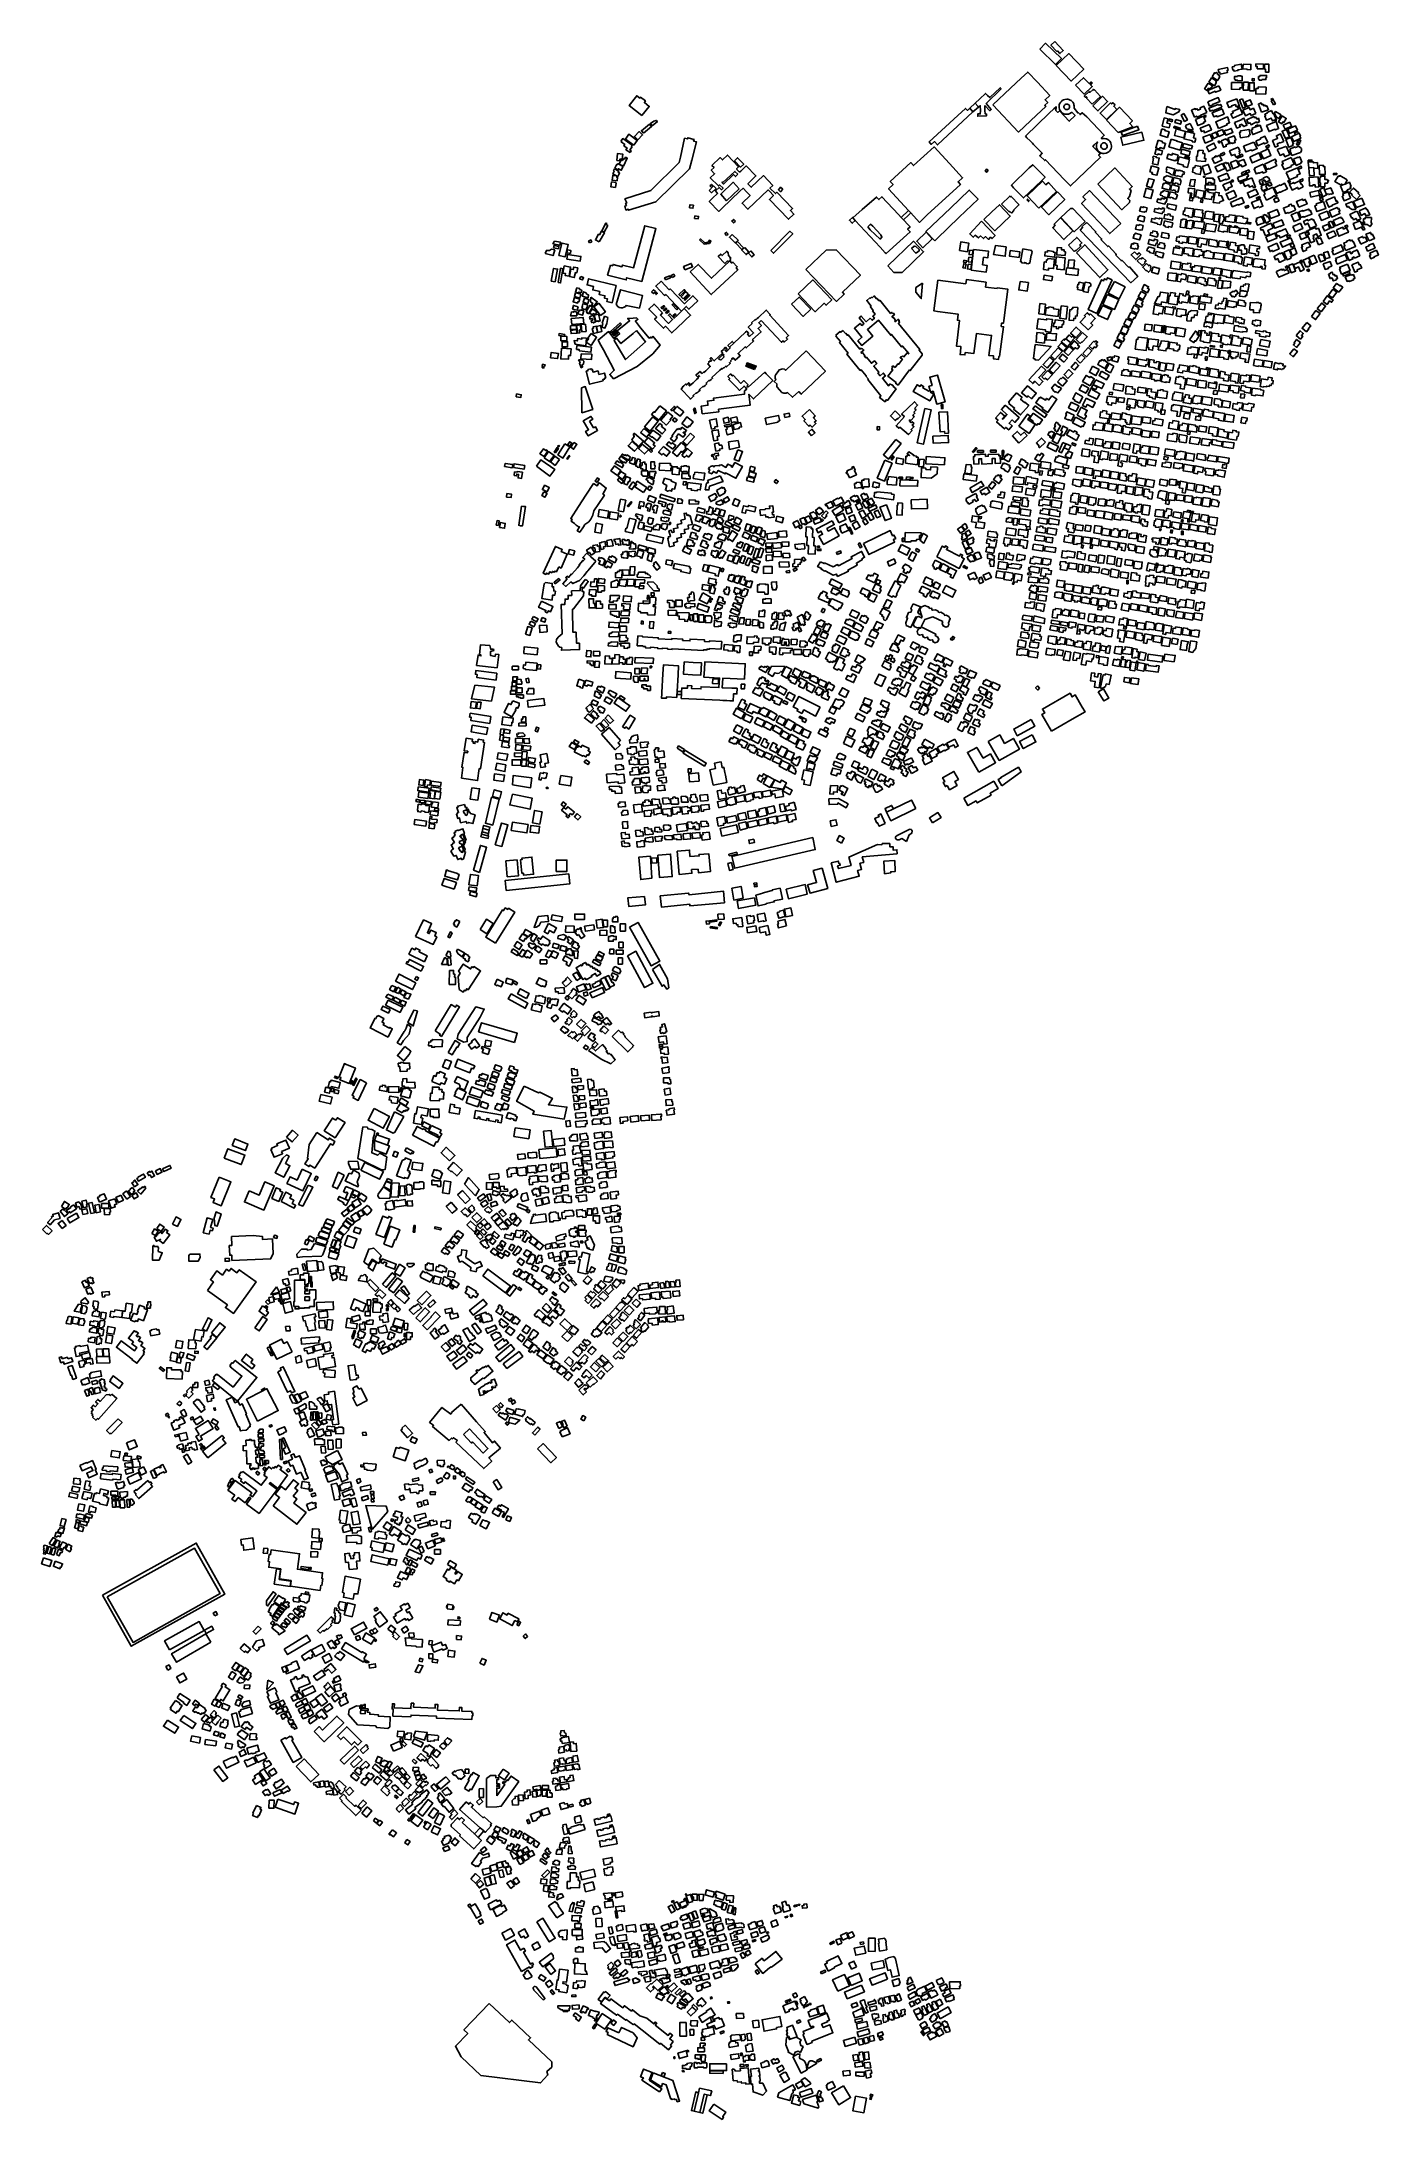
# Model space of a CAD drawing. Header units: metres. Extents: x -30816 to -28918, y -46789 to -43839.
import ezdxf

# ---------------------------------------------------------------- set-up
doc = ezdxf.new("R2010")
doc.units = ezdxf.units.M
doc.header["$MEASUREMENT"] = 0

msp = doc.modelspace()

# ---------------------------------------------------------------- linework, layer by layer
for points in [[(-29398.6, -43849.5), (-29390.2, -43840.9), (-29367.7, -43862.6), (-29376.1, -43871.3), (-29398.6, -43849.5)], [(-29377, -43838.5), (-29365.1, -43851), (-29369.9, -43855.5), (-29373.4, -43851.9), (-29374.1, -43852.6), (-29382.6, -43843.8), (-29377, -43838.5)], [(-29375.3, -43872.6), (-29357.3, -43855.5), (-29336.1, -43877.6), (-29354, -43894.6), (-29375.3, -43872.6)], [(-29122.3, -43872.3), (-29112.4, -43870.6), (-29111.2, -43877.9), (-29117.2, -43878.9), (-29117, -43879.8), (-29122.4, -43880.8), (-29122.8, -43878.7), (-29124.3, -43879), (-29125.1, -43874.5), (-29122, -43874), (-29122.3, -43872.3)], [(-29109.7, -43870.5), (-29098.6, -43870.9), (-29098.8, -43878.6), (-29104.3, -43878.4), (-29104.3, -43877.6), (-29109.9, -43877.4), (-29109.7, -43870.5)], [(-29091.5, -43870.2), (-29080.8, -43870.4), (-29080.9, -43877.2), (-29089.7, -43877.1), (-29089.6, -43873.9), (-29091.6, -43873.9), (-29091.5, -43870.2)], [(-29079.1, -43870.5), (-29073, -43870.7), (-29073.4, -43882), (-29077.8, -43881.8), (-29077.7, -43877.8), (-29079.3, -43877.8), (-29079.1, -43870.5)], [(-29476.4, -43929.4), (-29476.3, -43936.6), (-29476.1, -43941), (-29473.9, -43941.4), (-29473.9, -43943.9), (-29486.6, -43944.6), (-29486.2, -43941.1), (-29483, -43941.2), (-29482.7, -43936.8), (-29483, -43929.5), (-29485.6, -43931.6), (-29486.6, -43930.4), (-29490.4, -43926.2), (-29483.8, -43919.9), (-29475.5, -43912.1), (-29472.5, -43915.1), (-29469.3, -43918.1), (-29454.5, -43904.2), (-29453.3, -43905.6), (-29474.4, -43926.5), (-29467.4, -43934.8), (-29469.6, -43936.8), (-29476.4, -43929.4)], [(-29465.3, -43928.5), (-29439.8, -43904.7), (-29424.8, -43890.6), (-29415.6, -43881.9), (-29401.7, -43896.4), (-29384.3, -43915), (-29390.8, -43921.1), (-29387.2, -43925), (-29391.4, -43929), (-29390, -43930.6), (-29403.1, -43942.9), (-29428.9, -43967), (-29465.3, -43928.5)], [(-29347.5, -43900.5), (-29336.2, -43889.8), (-29327.9, -43898.4), (-29325.3, -43895.9), (-29324, -43897.3), (-29326.6, -43899.8), (-29324, -43902.5), (-29335.3, -43913.2), (-29347.5, -43900.5)], [(-29159.4, -43897.5), (-29153, -43901.5), (-29155, -43904.8), (-29155.7, -43904.4), (-29156.7, -43906), (-29158.7, -43904.8), (-29160.7, -43907.9), (-29164.4, -43905.5), (-29159.4, -43897.5)], [(-29144.1, -43901.5), (-29141.5, -43907.5), (-29148.8, -43910.6), (-29149.5, -43909.1), (-29157.7, -43912.6), (-29159.6, -43908.1), (-29144.1, -43901.5)], [(-29158.5, -43896.2), (-29154.8, -43890.2), (-29147.5, -43894.7), (-29148.6, -43896.4), (-29147.8, -43896.9), (-29150.5, -43901.2), (-29158.5, -43896.2)], [(-29153.8, -43888.6), (-29150.1, -43882.7), (-29148.6, -43883.6), (-29147.8, -43882.4), (-29145.6, -43883.8), (-29146.3, -43885), (-29142.8, -43887.2), (-29143.9, -43888.9), (-29143.1, -43889.4), (-29145.9, -43893.7), (-29153.8, -43888.6)], [(-29144.9, -43878.3), (-29131.8, -43875.5), (-29131, -43879.1), (-29132.5, -43879.4), (-29131.9, -43882.5), (-29142.1, -43884.6), (-29142.6, -43882), (-29144.1, -43882.3), (-29144.9, -43878.3)], [(-29126.3, -43896.6), (-29111.1, -43896.8), (-29111.2, -43904.4), (-29114.2, -43904.3), (-29114.3, -43906.4), (-29126.4, -43906.3), (-29126.3, -43896.6)], [(-29117.7, -43887.3), (-29112.8, -43887.3), (-29112.8, -43887.8), (-29110.9, -43887.8), (-29110.9, -43894.1), (-29117.7, -43894), (-29117.7, -43893.2), (-29121.1, -43893.2), (-29121.1, -43892), (-29121.8, -43892), (-29121.8, -43888), (-29117.7, -43888), (-29117.7, -43887.3)], [(-29109.2, -43896.3), (-29102.1, -43896.4), (-29102.3, -43907.5), (-29109.4, -43907.4), (-29109.2, -43896.3)], [(-29100.4, -43896.9), (-29093.8, -43897), (-29094, -43908.5), (-29100.6, -43908.4), (-29100.4, -43896.9)], [(-29096.6, -43891.2), (-29093.9, -43891.3), (-29093.9, -43894.2), (-29096.6, -43894.2), (-29096.6, -43891.2)], [(-29077.3, -43913.3), (-29091.8, -43912.8), (-29091.6, -43905.2), (-29088.4, -43905.3), (-29088.3, -43902.9), (-29077, -43903.3), (-29077.3, -43913.3)], [(-29086, -43886.5), (-29076.3, -43886.5), (-29076.3, -43889.9), (-29077.2, -43889.9), (-29077.2, -43892.5), (-29082.9, -43892.4), (-29082.9, -43893.3), (-29086.9, -43893.3), (-29086.9, -43892.1), (-29087.8, -43892.1), (-29087.8, -43888.3), (-29086, -43888.3), (-29086, -43886.5)], [(-29963.5, -43943.7), (-29981.8, -43929.1), (-29970.8, -43915.4), (-29966.4, -43918.8), (-29965.3, -43917.4), (-29958.5, -43922.9), (-29958.9, -43923.7), (-29960, -43925.2), (-29953, -43930.6), (-29963.5, -43943.7)], [(-29493.3, -43938.5), (-29543.7, -43985.2), (-29548.1, -43980.6), (-29552.5, -43984.5), (-29555.7, -43981), (-29514.7, -43943.4), (-29504, -43933.4), (-29501.2, -43936.3), (-29498, -43933.3), (-29493.3, -43938.5)], [(-29498, -43933.3), (-29490.4, -43926.2), (-29486.6, -43930.4), (-29485.6, -43931.6), (-29493.3, -43938.5), (-29498, -43933.3)], [(-29418.7, -43972.9), (-29385.2, -43940.3), (-29378.3, -43933.9), (-29375.2, -43931.2), (-29375.6, -43936.6), (-29372.7, -43939.2), (-29370.4, -43936.9), (-29356.6, -43951.6), (-29348.4, -43943.6), (-29352.8, -43938.9), (-29353.3, -43939.3), (-29355.7, -43940.8), (-29357.8, -43941.6), (-29360.4, -43941.8), (-29363, -43941.5), (-29364.2, -43941.1), (-29366.3, -43940), (-29368.1, -43938.5), (-29370, -43935.8), (-29370.6, -43934.4), (-29371, -43932.5), (-29371.1, -43930.3), (-29370.8, -43928.6), (-29370.3, -43927), (-29369.5, -43925.4), (-29368.3, -43923.9), (-29366.7, -43922.4), (-29364.8, -43921.3), (-29362.7, -43920.6), (-29360.2, -43920.3), (-29358.6, -43920.5), (-29357.2, -43920.8), (-29355.2, -43921.6), (-29354, -43922.4), (-29352.9, -43923.3), (-29351.7, -43924.6), (-29350.7, -43926.1), (-29350.3, -43927.1), (-29349.9, -43928.2), (-29349.6, -43929.7), (-29349.5, -43931.2), (-29349.7, -43933), (-29344.5, -43939.8), (-29344.1, -43939.4), (-29341.2, -43942.3), (-29338.4, -43939.5), (-29331.5, -43945.6), (-29306.9, -43971.6), (-29311.2, -43975.7), (-29310.4, -43976.7), (-29309.3, -43976.4), (-29307, -43976.2), (-29304.8, -43976.5), (-29303.9, -43976.8), (-29302.9, -43977.2), (-29302, -43977.7), (-29301.2, -43978.2), (-29300.5, -43978.7), (-29299.1, -43980.1), (-29298.2, -43981.5), (-29297.5, -43982.7), (-29296.9, -43984.6), (-29296.7, -43986.4), (-29296.8, -43988.6), (-29297.2, -43990.2), (-29298.1, -43992.2), (-29299.6, -43994.3), (-29300.4, -43995.1), (-29302.1, -43996.2), (-29304.3, -43997.1), (-29307.1, -43997.6), (-29308.7, -43997.5), (-29310.3, -43997.2), (-29311.4, -43996.8), (-29312.8, -43996.1), (-29313.6, -43995.6), (-29315.4, -43994.1), (-29316.6, -43992.4), (-29317.3, -43990.9), (-29317.8, -43989.4), (-29318.1, -43987.4), (-29318, -43985.4), (-29317.4, -43983.2), (-29316.6, -43981), (-29321, -43985.3), (-29323, -43987.3), (-29312.8, -43997.8), (-29315, -44000), (-29312.1, -44002.9), (-29354.7, -44043.6), (-29363.7, -44034.2), (-29390.2, -44006.3), (-29391.3, -44007.6), (-29398.4, -44000.8), (-29394.9, -43997.1), (-29395.9, -43996.1), (-29403.9, -43988), (-29407.3, -43984.6), (-29408.8, -43983), (-29412.2, -43979.5), (-29416.7, -43975), (-29418.7, -43972.9)], [(-29356.3, -43929.8), (-29356.7, -43929), (-29357.3, -43928.3), (-29358, -43927.8), (-29358.8, -43927.4), (-29359.7, -43927.2), (-29360.6, -43927.2), (-29361.4, -43927.4), (-29362.3, -43927.7), (-29363, -43928.3), (-29363.5, -43929), (-29363.9, -43929.8), (-29364.1, -43930.7), (-29364.2, -43931.6), (-29363.9, -43932.5), (-29363.6, -43933.3), (-29363, -43934), (-29362.3, -43934.6), (-29361.5, -43934.9), (-29360.6, -43935.1), (-29359.7, -43935.2), (-29358.8, -43935), (-29358, -43934.6), (-29357.3, -43934), (-29356.7, -43933.3), (-29356.3, -43932.5), (-29356.1, -43931.6), (-29356.1, -43930.7), (-29356.3, -43929.8)], [(-29324.2, -43927.3), (-29332, -43919), (-29331.4, -43917.7), (-29332.4, -43917), (-29332.9, -43917.6), (-29333.8, -43917.6), (-29334.8, -43916.7), (-29334.8, -43915.6), (-29328.5, -43909.3), (-29327.5, -43910.8), (-29322.7, -43906.5), (-29321.4, -43907.5), (-29320.7, -43906.9), (-29312.4, -43916.6), (-29324.2, -43927.3)], [(-29323.1, -43929.7), (-29309.5, -43916.2), (-29302.2, -43923.5), (-29315.9, -43937), (-29323.1, -43929.7)], [(-29303.9, -43949.1), (-29312.8, -43940), (-29297.9, -43925.6), (-29296.4, -43927.1), (-29294.5, -43925.3), (-29291.5, -43928.4), (-29293.5, -43930.3), (-29289.1, -43934.8), (-29303.9, -43949.1)], [(-29303.8, -43950.1), (-29285.2, -43931.7), (-29266.8, -43951.2), (-29270.8, -43955.1), (-29266.5, -43959.4), (-29286.9, -43967.6), (-29303.8, -43950.1)], [(-29217.8, -43930.9), (-29206.2, -43934.9), (-29205.6, -43933.5), (-29199.6, -43935), (-29200.8, -43938.4), (-29209.2, -43942.8), (-29219.6, -43939.7), (-29217.8, -43930.9)], [(-29161.4, -43939.2), (-29169.9, -43943), (-29169.6, -43943.6), (-29174.8, -43945.9), (-29175.5, -43944.4), (-29178.6, -43945.7), (-29182.9, -43936), (-29177.7, -43933.8), (-29177.2, -43935), (-29174.9, -43934), (-29174, -43936.1), (-29170.2, -43934.4), (-29170.9, -43932.7), (-29165.3, -43930.3), (-29161.4, -43939.2)], [(-29159.7, -43924.2), (-29145, -43918.1), (-29142.7, -43923.5), (-29153.1, -43927.8), (-29152.9, -43928.4), (-29157.2, -43930.2), (-29159.7, -43924.2)], [(-29139.8, -43931.8), (-29152.5, -43937.1), (-29152.9, -43936), (-29156.5, -43937.6), (-29158.3, -43933.3), (-29144.9, -43927.7), (-29144.4, -43929), (-29141.5, -43927.8), (-29139.8, -43931.8)], [(-29118.7, -43919.9), (-29115.1, -43929.3), (-29119.5, -43931), (-29120.7, -43927.9), (-29126.2, -43929.9), (-29125.9, -43930.8), (-29129.9, -43932.3), (-29132.6, -43925.1), (-29118.7, -43919.9)], [(-29110.4, -43941.2), (-29124.4, -43947.2), (-29126.9, -43941.4), (-29123.9, -43940.1), (-29124.9, -43937.8), (-29113.9, -43933.1), (-29110.4, -43941.2)], [(-29116.4, -43933.5), (-29117.5, -43931.1), (-29115.4, -43930.2), (-29114.3, -43932.6), (-29116.4, -43933.5)], [(-29110.8, -43919.8), (-29106.3, -43931.9), (-29110.2, -43933.3), (-29114.7, -43921.3), (-29110.8, -43919.8)], [(-29091.7, -43940.9), (-29098.3, -43943.7), (-29099.5, -43940.9), (-29106.5, -43943.8), (-29109.9, -43935.9), (-29101.2, -43932.2), (-29099.9, -43935.4), (-29095, -43933.3), (-29091.7, -43940.9)], [(-29106.7, -43923.9), (-29099.7, -43921.1), (-29096.9, -43928.1), (-29103.9, -43930.9), (-29106.7, -43923.9)], [(-29083.4, -43939), (-29088, -43927.2), (-29084.1, -43925.7), (-29083.1, -43928.3), (-29081.3, -43927.6), (-29080.5, -43929.8), (-29078.2, -43928.9), (-29077.6, -43930.5), (-29075.9, -43929.8), (-29073.8, -43935.4), (-29083.4, -43939)], [(-29066.5, -43928.6), (-29069.7, -43922.7), (-29068.8, -43922.3), (-29070, -43920.2), (-29068.1, -43919.2), (-29063.8, -43927.1), (-29066.5, -43928.6)], [(-29961.3, -43968.6), (-29964.2, -43965.1), (-29952.9, -43955.8), (-29950, -43959.3), (-29961.3, -43968.6)], [(-29948.7, -43958.3), (-29951.2, -43954.7), (-29946.5, -43951.5), (-29943.1, -43950.4), (-29941.5, -43952.2), (-29948.7, -43958.3)], [(-29259.7, -43958.8), (-29257.7, -43963.8), (-29280.9, -43971.9), (-29283, -43967.2), (-29259.7, -43958.8)], [(-29225, -43962.5), (-29220.6, -43963.8), (-29220.9, -43964.8), (-29214.9, -43966.5), (-29217.3, -43974.7), (-29227.7, -43971.6), (-29225, -43962.5)], [(-29224.6, -43958.6), (-29221.7, -43947), (-29216.3, -43948.4), (-29217.8, -43954.2), (-29213.5, -43955.3), (-29214.9, -43961), (-29224.6, -43958.6)], [(-29215.3, -43950.8), (-29214.6, -43948.4), (-29209.8, -43949.9), (-29210.6, -43952.3), (-29215.3, -43950.8)], [(-29208.2, -43960.9), (-29207.6, -43958.8), (-29199, -43961.3), (-29199.6, -43963.4), (-29208.2, -43960.9)], [(-29204.8, -43962.6), (-29191.5, -43966.2), (-29194.1, -43975.4), (-29207.3, -43971.8), (-29204.8, -43962.6)], [(-29205.2, -43949.1), (-29197.2, -43951.7), (-29198.6, -43956), (-29206.6, -43953.5), (-29205.2, -43949.1)], [(-29193.7, -43940.7), (-29188.8, -43949.7), (-29192.7, -43951.9), (-29197.6, -43942.9), (-29193.7, -43940.7)], [(-29184.8, -43954.8), (-29180.8, -43963.2), (-29182.7, -43964), (-29189.6, -43962.6), (-29191.5, -43959.2), (-29190.7, -43957.2), (-29184.8, -43954.8)], [(-29177.5, -43949.3), (-29166.1, -43944.6), (-29163, -43952), (-29165.8, -43953.2), (-29165.3, -43954.3), (-29173.9, -43957.8), (-29177.5, -43949.3)], [(-29157.7, -43956.5), (-29154.7, -43964.1), (-29164.3, -43967.9), (-29165.4, -43965.1), (-29168.6, -43966.4), (-29170.6, -43961.6), (-29157.7, -43956.5)], [(-29162.3, -43945), (-29164.2, -43945.8), (-29165.1, -43943.9), (-29163.1, -43943.1), (-29162.3, -43945)], [(-29139.5, -43934.2), (-29136.6, -43941.5), (-29146.7, -43945.3), (-29147.3, -43943.8), (-29151.5, -43945.4), (-29153.7, -43939.6), (-29139.5, -43934.2)], [(-29144.5, -43962), (-29148.6, -43952.3), (-29132, -43945.3), (-29130, -43950), (-29130.5, -43950.2), (-29129, -43953.8), (-29133, -43955.5), (-29132.5, -43956.9), (-29144.5, -43962)], [(-29136.6, -43965.3), (-29134, -43964.2), (-29133.8, -43964.8), (-29126.6, -43961.8), (-29124.2, -43967.5), (-29134, -43971.5), (-29136.6, -43965.3)], [(-29121.9, -43953.5), (-29111.1, -43949), (-29111.3, -43948.5), (-29108.6, -43947.3), (-29104.3, -43957.4), (-29108.9, -43959.3), (-29109.6, -43957.5), (-29110.8, -43958), (-29111.6, -43956), (-29114.6, -43957.2), (-29113.7, -43959.4), (-29118.5, -43961.5), (-29121.9, -43953.5)], [(-29086.5, -43952.3), (-29090.4, -43953.7), (-29090.9, -43952.7), (-29098.4, -43956.7), (-29099.7, -43953.7), (-29102.4, -43954.7), (-29104.6, -43949.6), (-29094.3, -43945.1), (-29093.3, -43946.8), (-29091.6, -43945.9), (-29090.2, -43948.5), (-29088, -43947.5), (-29086.5, -43952.3)], [(-29082.6, -43965.4), (-29096, -43970.5), (-29098.4, -43964.2), (-29096.3, -43963.5), (-29097, -43961.7), (-29091.4, -43959.6), (-29085.6, -43957.4), (-29082.6, -43965.4)], [(-29088.1, -43956.6), (-29087.6, -43958.1), (-29091.4, -43959.6), (-29092, -43958.1), (-29088.1, -43956.6)], [(-29069.5, -43936.6), (-29067.6, -43940.8), (-29066.7, -43940.4), (-29062.4, -43950.2), (-29064, -43950.9), (-29064.6, -43949.6), (-29068, -43951.1), (-29069.7, -43947.1), (-29076.5, -43950.1), (-29078.9, -43944.6), (-29077.7, -43944.1), (-29078.8, -43941.7), (-29075.4, -43940.2), (-29075.7, -43939.4), (-29069.5, -43936.6)], [(-29062.6, -43952.2), (-29059.4, -43962), (-29063.9, -43964.1), (-29064.6, -43962.9), (-29072.7, -43966.4), (-29076.4, -43957.8), (-29062.6, -43952.2)], [(-29055.8, -43942.8), (-29058.9, -43948), (-29062.3, -43946.1), (-29063.6, -43943.7), (-29065.1, -43940), (-29063.7, -43937.9), (-29055.8, -43942.8)], [(-29054.3, -43944.2), (-29048.5, -43947.6), (-29052, -43953.5), (-29053.3, -43952.7), (-29054.8, -43955.2), (-29059.3, -43952.6), (-29054.3, -43944.2)], [(-29048.3, -43963.2), (-29043.7, -43973.7), (-29049.7, -43976.3), (-29054.3, -43965.8), (-29048.3, -43963.2)], [(-29043.3, -43953), (-29040.8, -43958.6), (-29050.2, -43962.7), (-29052.7, -43957.2), (-29043.3, -43953)], [(-29046.3, -43963), (-29035.1, -43958.3), (-29032.5, -43964.3), (-29043.7, -43969), (-29046.3, -43963)], [(-29980.3, -43996.2), (-29986.1, -43992.1), (-29984.5, -43989.9), (-29989.1, -43986.5), (-29987.8, -43984.7), (-29992.9, -43981.1), (-29992.3, -43980.3), (-29993.1, -43979.7), (-29990.6, -43976.2), (-29977.2, -43985.8), (-29978.4, -43987.5), (-29977.5, -43988.1), (-29980.6, -43992.4), (-29978.6, -43993.8), (-29980.3, -43996.2)], [(-29903, -43975.8), (-29898.7, -43976.8), (-29898.2, -43975.1), (-29889.4, -43977.6), (-29890.2, -43979.8), (-29886, -43980.9), (-29892.8, -44006.8), (-29896, -44019.3), (-29943.6, -44066.1), (-29982.3, -44078.1), (-29982.8, -44076.6), (-29986.2, -44077.8), (-29987.8, -44072.3), (-29985.4, -44071.3), (-29986.6, -44068.4), (-29985, -44067.6), (-29987.5, -44062), (-29950.6, -44050.1), (-29910.6, -44010.1), (-29908.9, -44002.5), (-29903, -43975.8)], [(-29974.8, -43985.6), (-29987, -43977), (-29982.2, -43970.2), (-29970, -43978.9), (-29974.8, -43985.6)], [(-29969.4, -43978), (-29974.2, -43973.3), (-29967.3, -43966.3), (-29962.5, -43971), (-29969.4, -43978)], [(-29581.6, -44081.7), (-29583.2, -44080.1), (-29584.9, -44078.2), (-29613.2, -44047.8), (-29606.7, -44041.7), (-29610.8, -44037.4), (-29581.8, -44010.3), (-29577.9, -44014.6), (-29548.5, -43988.2), (-29526.6, -44011.6), (-29508.1, -44031.8), (-29514.5, -44037.7), (-29511.2, -44041.3), (-29558.5, -44084.5), (-29569.2, -44095.3), (-29581.6, -44081.7)], [(-29309.5, -43983), (-29310.7, -43984), (-29311.5, -43985.3), (-29311.8, -43986.7), (-29311.6, -43988.2), (-29310.9, -43989.6), (-29309.8, -43990.6), (-29308.4, -43991.3), (-29307, -43991.4), (-29305.6, -43991.1), (-29304.3, -43990.3), (-29303.4, -43989.2), (-29302.9, -43987.9), (-29302.8, -43986.5), (-29303.2, -43985.1), (-29304, -43983.9), (-29305.1, -43983), (-29306.6, -43982.5), (-29308.1, -43982.5), (-29309.5, -43983)], [(-29283.5, -43974.4), (-29253.3, -43967.2), (-29250.6, -43978.6), (-29280.7, -43985.7), (-29283.5, -43974.4)], [(-29233.1, -43991.4), (-29224.2, -43993.9), (-29225.7, -43999.3), (-29230.6, -43998), (-29231, -43999.4), (-29235, -43998.3), (-29233.1, -43991.4)], [(-29230.2, -43978.5), (-29224.2, -43980.4), (-29224.6, -43981.7), (-29219.8, -43983.2), (-29222.2, -43990.7), (-29227.5, -43989.1), (-29228.2, -43991.1), (-29233.7, -43989.4), (-29230.2, -43978.5)], [(-29211.9, -43977), (-29203.7, -43979.4), (-29203.9, -43980.1), (-29196, -43982.4), (-29199, -43992.6), (-29215.1, -43987.9), (-29211.9, -43977)], [(-29198.1, -43997.5), (-29196.5, -43991.5), (-29184.8, -43994.7), (-29186.4, -44000.6), (-29198.1, -43997.5)], [(-29194.5, -43983.5), (-29181.7, -43986.8), (-29182.8, -43990.9), (-29185.4, -43990.3), (-29185.7, -43991.3), (-29195.8, -43988.7), (-29194.5, -43983.5)], [(-29191, -43966.2), (-29178.8, -43969.2), (-29180.3, -43975.2), (-29177, -43976), (-29178.4, -43981.6), (-29182, -43980.7), (-29181.8, -43979.7), (-29193.6, -43976.8), (-29191, -43966.2)], [(-29181.4, -43968.1), (-29188, -43965.8), (-29187.4, -43963.9), (-29180.7, -43966.2), (-29181.4, -43968.1)], [(-29176.1, -44007.9), (-29175.7, -44001.2), (-29174.5, -44001.3), (-29173.9, -43993.6), (-29172.3, -43993.7), (-29172.3, -43992.7), (-29166.5, -43993.1), (-29166.8, -43997.4), (-29164.1, -43997.6), (-29164.2, -43999.4), (-29164.6, -44004.7), (-29162.6, -44004.8), (-29162.9, -44008.8), (-29176.1, -44007.9)], [(-29166.7, -43974.4), (-29156.3, -43970.4), (-29153.1, -43978.6), (-29163.5, -43982.6), (-29166.7, -43974.4)], [(-29161.9, -43988.2), (-29151.1, -43982.8), (-29147.8, -43989.4), (-29158.6, -43994.8), (-29161.9, -43988.2)], [(-29154.6, -43970), (-29148.5, -43967.1), (-29145.4, -43973.5), (-29151.5, -43976.4), (-29154.6, -43970)], [(-29146.9, -43966.8), (-29139.2, -43963.6), (-29136.5, -43970), (-29144.3, -43973.2), (-29146.9, -43966.8)], [(-29143.8, -43982.7), (-29145.3, -43980.7), (-29144, -43979.7), (-29142.5, -43981.7), (-29143.8, -43982.7)], [(-29141, -43979.5), (-29134, -43976.8), (-29133.4, -43978.3), (-29131.9, -43977.7), (-29129.7, -43983.3), (-29134.1, -43985.1), (-29133.3, -43987.1), (-29137.4, -43988.7), (-29141, -43979.5)], [(-29131.2, -43975.6), (-29122.4, -43972.2), (-29119.9, -43978.3), (-29121.9, -43979), (-29120.8, -43981.8), (-29125.1, -43983.5), (-29125.5, -43982.4), (-29128.1, -43983.4), (-29131.2, -43975.6)], [(-29116.8, -43988.4), (-29114.3, -43993.8), (-29115.4, -43994.3), (-29114.3, -43996.5), (-29115.4, -43997.1), (-29113.8, -43999.8), (-29119.8, -44002.6), (-29121.3, -43998.7), (-29126.2, -44000.5), (-29129, -43993.7), (-29116.8, -43988.4)], [(-29113.4, -43975.3), (-29114.8, -43967.6), (-29113.2, -43967.3), (-29113.5, -43965.5), (-29101.2, -43963.3), (-29099.8, -43971.1), (-29101.8, -43971.5), (-29101.5, -43973.2), (-29113.4, -43975.3)], [(-29094.6, -43981.3), (-29089.5, -43990.5), (-29097.4, -43993.5), (-29097.9, -43992.4), (-29105.7, -43995.3), (-29109.1, -43987.2), (-29094.6, -43981.3)], [(-29091.8, -43979.8), (-29084.7, -43976.5), (-29085.1, -43975.8), (-29078.8, -43972.9), (-29074.6, -43981.8), (-29079.2, -43983.9), (-29079.9, -43982.4), (-29088.7, -43986.5), (-29091.8, -43979.8)], [(-29074.3, -43991), (-29070.1, -44000.1), (-29080.9, -44005), (-29085.1, -43995.9), (-29074.3, -43991)], [(-29072.1, -43987.5), (-29076.2, -43989.7), (-29077.5, -43987.3), (-29073.3, -43985.1), (-29072.1, -43987.5)], [(-29051.9, -43980.5), (-29056.6, -43982.5), (-29056.9, -43981.9), (-29061.2, -43983.7), (-29060, -43986.6), (-29064, -43988.3), (-29067.9, -43979.1), (-29060.7, -43976), (-29062.4, -43972.2), (-29056.4, -43969.7), (-29051.9, -43980.5)], [(-29061.1, -43992), (-29056.8, -43990.1), (-29056.6, -43990.6), (-29049.4, -43987.4), (-29048.9, -43988.4), (-29048, -43988), (-29043.2, -43998.8), (-29050.4, -44002), (-29052.2, -43998), (-29057.3, -44000.3), (-29061.1, -43992)], [(-29049.2, -43977.7), (-29041.8, -43974.7), (-29038, -43983.7), (-29039.7, -43984.4), (-29038.9, -43986.3), (-29044.6, -43988.7), (-29049.2, -43977.7)], [(-29043.4, -43991.2), (-29036.2, -43987.8), (-29035.5, -43989.1), (-29030.3, -43987.2), (-29029.3, -43988.7), (-29026.9, -43990.4), (-29026.9, -43993.6), (-29028.3, -43996.1), (-29040.4, -44000.3), (-29043, -43994.1), (-29042.4, -43993.9), (-29043.4, -43991.2)], [(-29041.1, -43973.6), (-29035.5, -43971), (-29031, -43969), (-29029.9, -43968.5), (-29028.1, -43972.3), (-29029.3, -43972.8), (-29027.9, -43975.8), (-29037.9, -43980.4), (-29041.1, -43973.6)], [(-29035.5, -43971), (-29036.7, -43968.6), (-29032.3, -43966.3), (-29031, -43969), (-29035.5, -43971)], [(-29029.2, -43983.6), (-29033, -43985.6), (-29034.1, -43983.5), (-29030.3, -43981.5), (-29029.2, -43983.6)], [(-29027.8, -43980.4), (-29032, -43982.2), (-29033.1, -43979.8), (-29028.8, -43978), (-29027.8, -43980.4)], [(-29997.7, -44029.9), (-30004.6, -44026.2), (-30002.7, -44022.6), (-30003.8, -44022), (-30002.3, -44019.3), (-29996.4, -44022.5), (-29997.3, -44024), (-29995.1, -44025.2), (-29997.7, -44029.9)], [(-29990, -44016), (-29992.8, -44021.2), (-29996.9, -44019.1), (-29997.7, -44020.6), (-30001.9, -44018.4), (-29998.9, -44012.7), (-29998, -44013.2), (-29997.4, -44012.1), (-29990, -44016)], [(-29999.2, -44007.2), (-29998.1, -43997.3), (-29990.6, -43998.2), (-29991.5, -44005.6), (-29994.8, -44005.3), (-29995, -44007.7), (-29999.2, -44007.2)], [(-29989.7, -44015.3), (-29995.8, -44012.4), (-29993, -44006.5), (-29991.2, -44007.3), (-29990.2, -44005.1), (-29989, -44005.6), (-29988.5, -44004.5), (-29987.7, -44004.9), (-29986.6, -44002.7), (-29984.2, -44003.9), (-29989.7, -44015.3)], [(-29824.7, -44024.2), (-29822.8, -44022.4), (-29815.2, -44015.1), (-29801.5, -44029.3), (-29813, -44040.4), (-29808.2, -44045.4), (-29790.9, -44028.9), (-29777.7, -44042.7), (-29781.7, -44046.5), (-29773.8, -44054.4), (-29771.7, -44052.6), (-29749.6, -44075.6), (-29752.6, -44078.5), (-29747.6, -44083.7), (-29755.1, -44090.8), (-29782.3, -44062.6), (-29779.9, -44060.3), (-29776.7, -44057.1), (-29782.4, -44051.1), (-29784.2, -44049.3), (-29812.9, -44076.7), (-29821.2, -44068.1), (-29809.8, -44057.2), (-29812.7, -44054.2), (-29815, -44051.9), (-29819.7, -44046.9), (-29824.3, -44051), (-29849.4, -44075.1), (-29852.3, -44077.9), (-29854.1, -44079.6), (-29867.8, -44065.5), (-29863.1, -44061), (-29855.9, -44054.1), (-29859.2, -44050.7), (-29853.9, -44045.6), (-29850.5, -44049), (-29848.3, -44046.9), (-29853.3, -44042), (-29854.7, -44043.6), (-29866.4, -44031.9), (-29860.2, -44026.3), (-29864.9, -44021.2), (-29861, -44017.5), (-29864, -44014.4), (-29852.2, -44003.2), (-29849, -44006.5), (-29841.8, -43999.7), (-29826.1, -44016.5), (-29829, -44019.2), (-29828.2, -44020), (-29828.6, -44020.4), (-29824.7, -44024.2)], [(-29832.1, -44008.1), (-29827.6, -44003.6), (-29818.9, -44012.4), (-29823.4, -44016.8), (-29832.1, -44008.1)], [(-29471.7, -44021.1), (-29473.8, -44024), (-29476, -44022.4), (-29473.9, -44019.5), (-29471.7, -44021.1)], [(-29395.9, -44036.1), (-29421.4, -44060.5), (-29435.6, -44046), (-29438.8, -44042.5), (-29413.3, -44018), (-29408.4, -44013.5), (-29390.8, -44031.2), (-29395.9, -44036.1)], [(-29316.2, -44041), (-29291.8, -44017.9), (-29267.1, -44044.1), (-29271.1, -44048), (-29268.5, -44050.1), (-29271.1, -44058.7), (-29273.6, -44061.5), (-29270.7, -44064.4), (-29271, -44066.9), (-29281.9, -44077.4), (-29316.2, -44041)], [(-29240, -44015.2), (-29229.6, -44017.6), (-29232.1, -44028.3), (-29239.1, -44026.7), (-29238.5, -44024.4), (-29242.1, -44023.6), (-29240, -44015.2)], [(-29237.3, -44001.2), (-29233.1, -44002.1), (-29233.3, -44003.1), (-29228.8, -44004.1), (-29230.8, -44013.8), (-29238.5, -44012.1), (-29236.8, -44004.2), (-29237.9, -44003.9), (-29237.3, -44001.2)], [(-29217.9, -44016.6), (-29206.6, -44019.7), (-29209, -44028.2), (-29212.6, -44027.2), (-29212.4, -44026.4), (-29214.9, -44025.7), (-29214.7, -44025), (-29218.8, -44023.9), (-29217.8, -44020.4), (-29218.9, -44020.1), (-29217.9, -44016.6)], [(-29201.7, -43999.8), (-29204, -44007.5), (-29205.8, -44006.9), (-29206.1, -44007.9), (-29217.9, -44004.4), (-29216, -43998.2), (-29210.7, -43999.8), (-29210, -43997.3), (-29201.7, -43999.8)], [(-29205.3, -44020.9), (-29201.3, -44022), (-29201.1, -44021.1), (-29195.8, -44022.5), (-29196, -44023), (-29193.1, -44023.8), (-29194, -44027.1), (-29195.6, -44026.6), (-29196.7, -44030.8), (-29203.3, -44029), (-29203.4, -44029.7), (-29207.3, -44028.6), (-29205.3, -44020.9)], [(-29200.4, -44002.2), (-29185.9, -44006.2), (-29188.9, -44017.2), (-29194.6, -44015.7), (-29194.2, -44014.2), (-29203, -44011.8), (-29200.4, -44002.2)], [(-29192.5, -44003), (-29191.9, -44001.1), (-29185.7, -44003.2), (-29186.3, -44005), (-29192.5, -44003)], [(-29177.8, -44014.4), (-29169.8, -44016), (-29170.3, -44018.6), (-29168.8, -44018.9), (-29170.5, -44027.5), (-29178.1, -44026), (-29177.8, -44024.7), (-29181.8, -44023.9), (-29180.5, -44017.2), (-29178.4, -44017.6), (-29177.8, -44014.4)], [(-29167.9, -44015.9), (-29159.3, -44012.9), (-29155.2, -44024.6), (-29163.9, -44027.6), (-29167.9, -44015.9)], [(-29150.1, -44011.9), (-29153.6, -44004.5), (-29149.8, -44002.8), (-29150.2, -44002), (-29147.8, -44000.9), (-29147.3, -44002), (-29143.1, -44000), (-29139.8, -44007.1), (-29150.1, -44011.9)], [(-29138.9, -44011.6), (-29135.8, -44018.7), (-29146.3, -44023.3), (-29149.4, -44016.2), (-29138.9, -44011.6)], [(-29140.6, -44000.7), (-29141.8, -43998.2), (-29136.9, -43995.9), (-29135.7, -43998.4), (-29140.6, -44000.7)], [(-29135.4, -44017.5), (-29137.7, -44011.6), (-29134, -44010.2), (-29133.4, -44011.9), (-29130.8, -44010.9), (-29127.1, -44020.2), (-29132.8, -44022.4), (-29134.8, -44017.3), (-29135.4, -44017.5)], [(-29118.9, -44006.8), (-29115.3, -44015.3), (-29124.2, -44019.4), (-29127.6, -44010.2), (-29118.9, -44006.8)], [(-29113, -44000.3), (-29113.3, -43999.4), (-29111.2, -43998.6), (-29110.1, -44001.3), (-29117.7, -44004.3), (-29118.5, -44002.4), (-29113, -44000.3)], [(-29116.7, -44009), (-29108.7, -44005.8), (-29105.5, -44013.9), (-29111.3, -44016.2), (-29112.4, -44013.6), (-29114.5, -44014.4), (-29116.7, -44009)], [(-29105.7, -44022.6), (-29101.6, -44020.9), (-29100.5, -44023.7), (-29104.6, -44025.4), (-29105.7, -44022.6)], [(-29100.3, -44002.6), (-29087.2, -43996.7), (-29083.5, -44004.9), (-29096.6, -44010.8), (-29100.3, -44002.6)], [(-29081, -44012.8), (-29076.6, -44023.4), (-29081.3, -44025.4), (-29082.1, -44023.5), (-29087, -44025.6), (-29087.3, -44024.8), (-29091.2, -44026.4), (-29094, -44019.9), (-29092.6, -44019.3), (-29093.2, -44017.9), (-29081, -44012.8)], [(-29079.5, -44012.8), (-29064.1, -44005.4), (-29062.4, -44008.9), (-29064.4, -44009.8), (-29062, -44014.6), (-29072.7, -44019.8), (-29073.2, -44018.7), (-29076, -44020), (-29079.5, -44012.8)], [(-29041.3, -44003.1), (-29037.1, -44012.5), (-29041.6, -44014.5), (-29041, -44015.8), (-29051.3, -44020.4), (-29054.6, -44013), (-29052.7, -44012.2), (-29054.2, -44008.8), (-29041.3, -44003.1)], [(-29048.5, -44024.5), (-29032.5, -44017.7), (-29028.8, -44026.4), (-29033.3, -44028.3), (-29032.5, -44030.2), (-29043.9, -44035.1), (-29048.5, -44024.5)], [(-29038.1, -44005.3), (-29031.9, -44002.7), (-29031.6, -44003.2), (-29029.3, -44002.2), (-29026.3, -44009.5), (-29027.9, -44010.2), (-29027.4, -44011.4), (-29034.3, -44014.3), (-29038.1, -44005.3)], [(-29026.5, -44017.7), (-29030.4, -44019.7), (-29031.6, -44017.5), (-29027.7, -44015.4), (-29026.5, -44017.7)], [(-29011.8, -44008.9), (-29017.3, -44009.2), (-29017.3, -44007), (-29011.9, -44006.8), (-29011.8, -44008.9)], [(-29017.2, -44009.7), (-29009.9, -44009.2), (-29009.8, -44010.8), (-29004.2, -44010.4), (-29003.6, -44018.4), (-29009.3, -44018.8), (-29009.3, -44017.4), (-29016.3, -44017.9), (-29016.6, -44017.9), (-29017.2, -44009.7)], [(-29016.3, -44017.9), (-29009.3, -44017.4), (-29009.3, -44018.8), (-29008.6, -44028.5), (-29015.6, -44029), (-29016.3, -44017.9)], [(-29001.7, -44014.3), (-28996.1, -44014), (-28996, -44015.8), (-28993.7, -44015.7), (-28993.1, -44027.1), (-29001, -44027.5), (-29001.7, -44014.3)], [(-30001.1, -44045.7), (-30007.8, -44044.6), (-30006.6, -44037.8), (-30000.3, -44038.8), (-30000.5, -44039.7), (-30000.1, -44039.7), (-30001.1, -44045.7)], [(-29998.7, -44036.4), (-30005.8, -44035.4), (-30004.8, -44028.5), (-29999.1, -44029.4), (-29999.3, -44031.1), (-29997.9, -44031.3), (-29998.7, -44036.4)], [(-29868, -44049.8), (-29861.6, -44043.6), (-29858.1, -44047), (-29864.6, -44053.3), (-29868, -44049.8)], [(-29866.9, -44043.2), (-29864.7, -44041.3), (-29862.6, -44043.7), (-29864.8, -44045.6), (-29866.9, -44043.2)], [(-29825.4, -44047.5), (-29833.7, -44038.3), (-29851.5, -44055.4), (-29843.2, -44064.6), (-29825.4, -44047.5)], [(-29825.4, -44047.5), (-29843.2, -44064.6), (-29851.5, -44055.4), (-29833.7, -44038.3), (-29825.4, -44047.5)], [(-29827.3, -44026.9), (-29831.4, -44023), (-29848.5, -44038.8), (-29849.1, -44038.1), (-29849.8, -44038.7), (-29847.6, -44040.8), (-29833.5, -44027.3), (-29830.6, -44030.2), (-29827.3, -44026.9)], [(-29763.5, -44048.3), (-29766.5, -44051.7), (-29769.7, -44048.9), (-29766.6, -44045.5), (-29763.5, -44048.3)], [(-29547.5, -44121.3), (-29560.1, -44108), (-29525.2, -44075.2), (-29498.5, -44049.5), (-29486, -44062.4), (-29512.8, -44088), (-29544.7, -44118.6), (-29547.5, -44121.3)], [(-29399.9, -44075.1), (-29416.4, -44057.6), (-29394.5, -44036.9), (-29389.7, -44041.8), (-29386.3, -44038.8), (-29374.6, -44051.5), (-29399.9, -44075.1)], [(-29283.4, -44096.7), (-29299, -44111.3), (-29339.2, -44068.5), (-29333.3, -44062.8), (-29337.2, -44058.8), (-29328, -44050.2), (-29283.4, -44096.7)], [(-29247.5, -44046.7), (-29237.3, -44049.5), (-29240.6, -44061.5), (-29250.8, -44058.8), (-29247.5, -44046.7)], [(-29243.7, -44033), (-29235.9, -44035), (-29239.6, -44046.1), (-29246.7, -44044), (-29243.7, -44033)], [(-29222.7, -44049.8), (-29215.1, -44051.7), (-29217.2, -44060.2), (-29224.1, -44058.5), (-29223.8, -44057.7), (-29227.4, -44056.8), (-29226.3, -44052.2), (-29224.7, -44052.6), (-29224.4, -44051.3), (-29223.1, -44051.6), (-29222.7, -44049.8)], [(-29221.3, -44039.2), (-29214.3, -44041), (-29214.5, -44041.8), (-29212.5, -44042.4), (-29214.4, -44049.5), (-29224.7, -44046.8), (-29223, -44040.2), (-29221.7, -44040.6), (-29221.3, -44039.2)], [(-29219, -44028.9), (-29209.6, -44031.4), (-29211.7, -44039.5), (-29219.8, -44037.3), (-29219.5, -44036.1), (-29221.9, -44035.5), (-29221.7, -44034.9), (-29222.8, -44034.6), (-29221.9, -44031), (-29220.9, -44031.3), (-29220.5, -44030.2), (-29219.4, -44030.5), (-29219, -44028.9)], [(-29213.4, -44051.7), (-29205.4, -44053.7), (-29205.8, -44055.3), (-29203.1, -44056), (-29204.6, -44061.8), (-29205.3, -44061.7), (-29205.4, -44062.3), (-29209.1, -44061.4), (-29208.8, -44060.5), (-29212.8, -44059.5), (-29213.1, -44060.6), (-29215.5, -44060), (-29213.4, -44051.7)], [(-29210.7, -44041.7), (-29201.3, -44044.2), (-29201.5, -44044.8), (-29200.5, -44045.1), (-29202.5, -44052.4), (-29206.1, -44051.5), (-29205.8, -44050.1), (-29209, -44049.3), (-29209.2, -44050.2), (-29212.7, -44049.3), (-29210.7, -44041.7)], [(-29208, -44031.6), (-29198.7, -44033.9), (-29199.3, -44036), (-29197.7, -44036.4), (-29199.1, -44042.1), (-29202.3, -44041.4), (-29202, -44040.2), (-29206.1, -44039.2), (-29206.4, -44040.5), (-29210, -44039.6), (-29208, -44031.6)], [(-29187.1, -44046.8), (-29178.2, -44047.8), (-29179.8, -44060.7), (-29181.1, -44060.6), (-29183.6, -44060.2), (-29182.8, -44055.5), (-29182.7, -44053.9), (-29187.9, -44053.3), (-29187.1, -44046.8)], [(-29184, -44034.3), (-29177.7, -44034.8), (-29179.2, -44044.4), (-29185.6, -44043.2), (-29184, -44034.3)], [(-29175.5, -44049.1), (-29164.8, -44050.9), (-29166.4, -44060.5), (-29168, -44060.2), (-29168.2, -44061.3), (-29173.1, -44060.5), (-29172.9, -44059.6), (-29177.2, -44058.8), (-29175.5, -44049.1)], [(-29164, -44031.2), (-29165.9, -44031.2), (-29165.9, -44029.8), (-29164, -44029.9), (-29164, -44031.2)], [(-29162.8, -44049.5), (-29159.7, -44050), (-29160, -44051.8), (-29158.2, -44052), (-29158.3, -44052.7), (-29151.4, -44053.7), (-29152.2, -44058.9), (-29153.9, -44058.6), (-29154.5, -44062.8), (-29164.6, -44061.3), (-29162.8, -44049.5)], [(-29163.6, -44042.2), (-29149, -44042.6), (-29149.1, -44049.2), (-29158.5, -44048.9), (-29158.5, -44047.9), (-29163.8, -44047.7), (-29163.6, -44042.2)], [(-29162.4, -44032.4), (-29152.4, -44032.5), (-29152.4, -44034.4), (-29150.3, -44034.5), (-29150.4, -44040.3), (-29155.4, -44040.2), (-29155.4, -44038.6), (-29159, -44038.6), (-29159, -44040.7), (-29162.5, -44040.7), (-29162.4, -44032.4)], [(-29132.4, -44025.4), (-29129.2, -44033), (-29133.9, -44034.9), (-29134.3, -44033.8), (-29142.5, -44037.2), (-29145.2, -44030.8), (-29132.4, -44025.4)], [(-29138.4, -44042.2), (-29128.2, -44037.7), (-29125.2, -44044.3), (-29131.1, -44046.9), (-29130.6, -44048.2), (-29134.9, -44050.1), (-29138.4, -44042.2)], [(-29130.2, -44063.1), (-29133.9, -44054.7), (-29123, -44049.9), (-29119.3, -44058.3), (-29130.2, -44063.1)], [(-29127.1, -44036.1), (-29124.4, -44035), (-29123.4, -44037.2), (-29126.2, -44038.3), (-29127.1, -44036.1)], [(-29117.6, -44031.7), (-29103.4, -44026.5), (-29102.2, -44029.8), (-29104.2, -44030.5), (-29103.3, -44032.8), (-29115.6, -44037.3), (-29117.6, -44031.7)], [(-29114.4, -44038.4), (-29110.7, -44036.4), (-29110, -44037.7), (-29111.3, -44038.4), (-29111, -44039.1), (-29113.4, -44040.3), (-29114.4, -44038.4)], [(-29112, -44024.7), (-29106.5, -44022.7), (-29105.5, -44025.6), (-29110.9, -44027.6), (-29112, -44024.7)], [(-29097.5, -44032.2), (-29092.2, -44045.1), (-29094.9, -44046.2), (-29096.2, -44043.3), (-29100.8, -44045.2), (-29102.1, -44042.1), (-29107.2, -44044.2), (-29110, -44037.4), (-29097.5, -44032.2)], [(-29091.4, -44048), (-29088.3, -44055.2), (-29100.6, -44060.5), (-29103.7, -44053.3), (-29091.4, -44048)], [(-29087.1, -44035.9), (-29080.3, -44033.2), (-29080.8, -44031.9), (-29076.2, -44030.2), (-29075.9, -44030.9), (-29074.6, -44030.5), (-29073.9, -44032.4), (-29073.1, -44032.1), (-29071.6, -44036), (-29077.7, -44038.4), (-29079, -44035.2), (-29082.6, -44036.6), (-29081.2, -44040.1), (-29084.9, -44041.6), (-29087.1, -44035.9)], [(-29084, -44043.3), (-29070.9, -44038), (-29069, -44042.5), (-29072.7, -44044), (-29073.6, -44041.7), (-29077.2, -44043.2), (-29075.3, -44047.8), (-29082.1, -44050.6), (-29083.9, -44046.2), (-29083, -44045.8), (-29084, -44043.3)], [(-29067.5, -44045.5), (-29061.6, -44057.8), (-29064.2, -44059), (-29065, -44057.3), (-29068.1, -44058.8), (-29067.8, -44059.6), (-29076.4, -44063.7), (-29080.1, -44056), (-29078.4, -44055.2), (-29080.2, -44051.5), (-29067.5, -44045.5)], [(-29065.6, -44046.4), (-29057.1, -44042.1), (-29056.8, -44042.7), (-29050.8, -44039.7), (-29046.8, -44047.5), (-29056.8, -44052.6), (-29057.1, -44052.1), (-29061.6, -44054.3), (-29065.6, -44046.4)], [(-29042.4, -44038.4), (-29044.4, -44039.4), (-29046, -44036.4), (-29044, -44035.3), (-29042.4, -44038.4)], [(-29029.4, -44036.4), (-29027.1, -44041.3), (-29026.4, -44041), (-29024.6, -44044.7), (-29031.2, -44047.9), (-29032.3, -44045.6), (-29040.1, -44049.4), (-29043.9, -44041.5), (-29037.7, -44038.6), (-29037, -44040.1), (-29029.4, -44036.4)], [(-29024.9, -44036.5), (-29028.1, -44037.6), (-29029.3, -44035.2), (-29025.1, -44033.3), (-29024.9, -44036.5)], [(-29002.9, -44030.6), (-29002.1, -44044.8), (-29007.3, -44045.1), (-29007.5, -44042), (-29010.6, -44042.1), (-29010.5, -44043.3), (-29015.2, -44043.6), (-29015.9, -44031.4), (-29002.9, -44030.6)], [(-29015, -44052.8), (-29002.7, -44049.9), (-29001.2, -44056.5), (-29001.8, -44056.7), (-29013.4, -44059.4), (-29015, -44052.8)], [(-28995.1, -44045.9), (-28993.9, -44049), (-28991.2, -44055.9), (-28991.1, -44056.3), (-28996.4, -44059.1), (-29000.8, -44048.5), (-28995.1, -44045.9)], [(-29000, -44029.6), (-28993.5, -44029.5), (-28993.5, -44034.6), (-28990.3, -44034.6), (-28990.3, -44035.5), (-28988.5, -44035.5), (-28988.5, -44036.9), (-28989.2, -44036.9), (-28989.2, -44039), (-28989.9, -44039), (-28990, -44039.6), (-28993.6, -44039.6), (-28993.5, -44044.6), (-28999.8, -44044.7), (-28999.9, -44039), (-29000.6, -44039), (-29000.6, -44031.8), (-29000, -44031.8), (-29000, -44029.6)], [(-28993.9, -44049), (-28985.2, -44046), (-28981.8, -44054.2), (-28984.2, -44055.2), (-28984.9, -44054.7), (-28988.1, -44055.7), (-28989, -44054.7), (-28991.2, -44055.9), (-28993.9, -44049)], [(-28976.6, -44027.4), (-28981.3, -44027.8), (-28981.5, -44026), (-28976.8, -44025.5), (-28976.6, -44027.4)], [(-28961.9, -44035), (-28964.7, -44040.8), (-28968.1, -44042.1), (-28969.9, -44040.8), (-28971.3, -44042), (-28979.4, -44037.3), (-28974.5, -44029.5), (-28973.2, -44030.1), (-28972.5, -44028.9), (-28961.9, -44035)], [(-28971.4, -44043.4), (-28968.1, -44042.1), (-28964.7, -44040.8), (-28958.7, -44038.4), (-28956.4, -44044.1), (-28957.5, -44044.6), (-28956.5, -44047.2), (-28961.7, -44049.3), (-28961.3, -44050.3), (-28967.6, -44052.8), (-28971.4, -44043.4)], [(-28948.5, -44062.8), (-28955.5, -44056.6), (-28954.8, -44055.8), (-28958.5, -44052.6), (-28953.1, -44046.6), (-28945.4, -44053.3), (-28946.5, -44054.5), (-28943.5, -44057.1), (-28948.5, -44062.8)], [(-29895.9, -44074.5), (-29895.2, -44070.2), (-29890.4, -44071), (-29891.1, -44075.3), (-29895.9, -44074.5)], [(-29595.1, -44088.2), (-29591.8, -44091.8), (-29585.2, -44098.9), (-29582.6, -44101.7), (-29586.1, -44105), (-29584.5, -44106.7), (-29582.5, -44108.9), (-29616.7, -44139.5), (-29617.8, -44138.4), (-29625.2, -44130.5), (-29660.4, -44092.4), (-29663.7, -44089), (-29650.8, -44077), (-29630.2, -44059.4), (-29627, -44062.8), (-29622.6, -44058.8), (-29598.9, -44084.2), (-29595.1, -44088.2)], [(-29584.9, -44078.2), (-29583.2, -44080.1), (-29581.6, -44081.7), (-29583.4, -44083.5), (-29584.9, -44084.9), (-29591.8, -44091.8), (-29595.1, -44088.2), (-29584.9, -44078.2)], [(-29477.8, -44091.2), (-29466.4, -44080.4), (-29455.7, -44070.3), (-29440.4, -44086.3), (-29451.1, -44096.4), (-29462.5, -44107.2), (-29477.8, -44091.2)], [(-29452.6, -44069.2), (-29441, -44058), (-29440, -44059), (-29438.9, -44058.3), (-29428.4, -44069.7), (-29428.6, -44069.8), (-29428, -44070.5), (-29435.6, -44077.8), (-29435.1, -44078.5), (-29438.8, -44082.1), (-29441, -44079.8), (-29441.7, -44080.4), (-29452.6, -44069.2)], [(-29416.9, -44063.4), (-29415.7, -44062.3), (-29413.3, -44064.6), (-29414.6, -44065.8), (-29416.9, -44063.4)], [(-29373.5, -44052), (-29363.1, -44062.6), (-29385.6, -44084.5), (-29396, -44073.8), (-29373.5, -44052)], [(-29333.9, -44094.2), (-29349.5, -44108.7), (-29368.4, -44088.3), (-29354.8, -44075.7), (-29351.3, -44075.7), (-29333.9, -44094.2)], [(-29245.9, -44074.5), (-29247.5, -44080.5), (-29249.7, -44080), (-29250, -44081), (-29256.6, -44079.3), (-29255, -44073.3), (-29251.6, -44074.2), (-29251.4, -44073.1), (-29245.9, -44074.5)], [(-29221.1, -44075.5), (-29222.4, -44080.9), (-29224, -44080.5), (-29224.7, -44083.1), (-29236.2, -44080.3), (-29235, -44075.6), (-29230.5, -44076.7), (-29230.2, -44075.2), (-29224.9, -44076.5), (-29224.4, -44074.7), (-29221.1, -44075.5)], [(-29232, -44066.5), (-29230.9, -44062), (-29226.4, -44063.2), (-29225.8, -44061), (-29221.5, -44062.2), (-29221.1, -44060.7), (-29217.7, -44061.6), (-29219.1, -44066.7), (-29220, -44066.5), (-29220.8, -44069.4), (-29232, -44066.5)], [(-29204.2, -44071.5), (-29205.5, -44077.9), (-29215.3, -44075.8), (-29215.1, -44074.9), (-29217.8, -44074.3), (-29216.6, -44068.9), (-29204.2, -44071.5)], [(-29181.9, -44088.3), (-29187.3, -44087.6), (-29187.1, -44086.1), (-29192, -44085.4), (-29191.9, -44084.5), (-29195, -44084.1), (-29194.3, -44079.1), (-29192.7, -44079.4), (-29192.1, -44074.4), (-29180.1, -44076.1), (-29181.9, -44088.3)], [(-29181.1, -44060.6), (-29181.8, -44064.9), (-29185.8, -44064.2), (-29184.4, -44055.2), (-29182.8, -44055.5), (-29183.6, -44060.2), (-29181.1, -44060.6)], [(-29178.3, -44076.3), (-29167.1, -44077.9), (-29167.7, -44082.2), (-29166.3, -44082.4), (-29167.2, -44088.8), (-29179.8, -44087.1), (-29178.3, -44076.3)], [(-29170, -44066.6), (-29169.2, -44062.5), (-29166.8, -44062.9), (-29167.6, -44067.1), (-29170, -44066.6)], [(-29152.6, -44091), (-29164.6, -44089.4), (-29163.3, -44079.9), (-29161.4, -44080.2), (-29161.3, -44079.4), (-29151.2, -44080.7), (-29152.6, -44091)], [(-29149.5, -44052.2), (-29143.7, -44053.3), (-29144.3, -44057.2), (-29140.2, -44057.6), (-29137.4, -44064.4), (-29142.7, -44066.3), (-29143.4, -44068.1), (-29152, -44067.1), (-29149.5, -44052.2)], [(-29127.8, -44066.9), (-29111.3, -44060.1), (-29108.3, -44067.3), (-29116.5, -44070.8), (-29116.9, -44069.7), (-29125.2, -44073.1), (-29127.8, -44066.9)], [(-29101.7, -44073.6), (-29105.9, -44075.3), (-29106.9, -44072.8), (-29102.6, -44071.1), (-29101.7, -44073.6)], [(-29085.5, -44062.1), (-29081.6, -44072.2), (-29086.5, -44074.3), (-29087.9, -44072.7), (-29094.1, -44075.7), (-29097.6, -44067), (-29085.5, -44062.1)], [(-29089.9, -44062.6), (-29090.9, -44060.3), (-29086.3, -44058.3), (-29085.3, -44060.6), (-29089.9, -44062.6)], [(-29070.6, -44090), (-29073.4, -44082.8), (-29074.3, -44083.1), (-29074.7, -44082.1), (-29061.4, -44076.8), (-29058.1, -44085), (-29070.6, -44090)], [(-29064, -44067.2), (-29066.3, -44062.5), (-29060.9, -44059.8), (-29058.5, -44064.6), (-29064, -44067.2)], [(-29035.2, -44078.1), (-29045.4, -44082), (-29045.8, -44081.1), (-29049.5, -44082.6), (-29052.5, -44075), (-29044.2, -44071.8), (-29044.7, -44070.5), (-29041.4, -44069.2), (-29040.1, -44072.4), (-29037.7, -44071.5), (-29035.2, -44078.1)], [(-29032.6, -44081), (-29028.6, -44090.5), (-29037.2, -44094.2), (-29041.3, -44084.7), (-29032.6, -44081)], [(-29030.5, -44073.9), (-29034, -44065.8), (-29025.4, -44062.1), (-29024.6, -44064.1), (-29021.5, -44062.7), (-29018.8, -44069), (-29030.5, -44073.9)], [(-29030.7, -44080.4), (-29025.1, -44078.3), (-29024.7, -44079.5), (-29016.5, -44076.3), (-29015.5, -44078.8), (-29014, -44078.2), (-29011.9, -44083.5), (-29023.4, -44088), (-29023.8, -44087.1), (-29027.5, -44088.5), (-29030.7, -44080.4)], [(-28995.6, -44065.4), (-28992.1, -44075.5), (-29004.8, -44079.9), (-29007.7, -44071.7), (-29005.3, -44070.9), (-29005.9, -44069), (-28995.6, -44065.4)], [(-29002, -44084.3), (-28990.5, -44079.4), (-28986.9, -44087.7), (-28998.4, -44092.6), (-29002, -44084.3)], [(-29001.8, -44056.7), (-29001.2, -44056.5), (-28999.1, -44055.6), (-28997.5, -44058.7), (-29000.3, -44059.9), (-29001.8, -44056.7)], [(-29001.2, -44061.5), (-28997.5, -44060), (-28996.1, -44063.4), (-28999.8, -44064.9), (-29001.2, -44061.5)], [(-28992.2, -44064.4), (-28980.1, -44059.2), (-28977.4, -44065.4), (-28976.2, -44064.8), (-28975.1, -44067.3), (-28983.2, -44070.8), (-28982.9, -44071.5), (-28988.1, -44073.8), (-28992.2, -44064.4)], [(-28987.7, -44079), (-28976.2, -44074), (-28975.2, -44076.2), (-28973.7, -44075.5), (-28972.2, -44078.9), (-28973.8, -44079.6), (-28972.3, -44082.7), (-28983.8, -44087.8), (-28987.7, -44079)], [(-28957, -44060.9), (-28966.3, -44064.6), (-28968.9, -44058.1), (-28967.2, -44057.4), (-28968.2, -44054.9), (-28960.6, -44051.9), (-28957, -44060.9)], [(-28954.3, -44065.5), (-28949.7, -44076.5), (-28951.2, -44077.1), (-28954.8, -44077), (-28958.2, -44075), (-28960.2, -44072.7), (-28962, -44073.5), (-28964, -44069.3), (-28954.3, -44065.5)], [(-28948.9, -44079.5), (-28948.4, -44080.3), (-28947.7, -44080), (-28942.4, -44090.1), (-28947.5, -44092.8), (-28949.2, -44089.6), (-28952.9, -44091.5), (-28954.3, -44088.7), (-28955.5, -44089.3), (-28958.2, -44084.3), (-28948.9, -44079.5)], [(-28941.1, -44060.8), (-28937.2, -44069.9), (-28948.8, -44074.3), (-28952.8, -44065.5), (-28941.1, -44060.8)], [(-28945.1, -44078.9), (-28935.6, -44074.4), (-28934.3, -44077.1), (-28933.6, -44076.7), (-28929.9, -44084.4), (-28932.6, -44085.7), (-28932.9, -44085.1), (-28935.2, -44086.2), (-28936.8, -44082.9), (-28942, -44085.4), (-28945.1, -44078.9)], [(-30024.3, -44123.1), (-30029.5, -44120.2), (-30025, -44112.2), (-30023.8, -44112.9), (-30020.8, -44107.7), (-30016.8, -44109.9), (-30024.3, -44123.1)], [(-30020.2, -44107.4), (-30014.5, -44096.4), (-30013.5, -44096.9), (-30014.4, -44098.5), (-30012, -44099.8), (-30016.9, -44109.1), (-30020.2, -44107.4)], [(-30008.3, -44156), (-30004.9, -44156.8), (-30004.5, -44155), (-29991.8, -44158.3), (-29991.2, -44155.9), (-29975.2, -44159.8), (-29959.5, -44100), (-29943.6, -44104.2), (-29963.6, -44179.2), (-29985.2, -44173.8), (-29985.8, -44177.1), (-30012.2, -44170.3), (-30008.3, -44156)], [(-29888.1, -44086.1), (-29883.1, -44086.7), (-29883.5, -44090.2), (-29888.6, -44089.6), (-29888.1, -44086.1)], [(-29843.4, -44113.8), (-29845.5, -44111.3), (-29843.3, -44109.5), (-29841.2, -44111.9), (-29843.4, -44113.8)], [(-29830.6, -44093.7), (-29833.3, -44096.1), (-29835.8, -44093.4), (-29833.1, -44091), (-29830.6, -44093.7)], [(-29780.4, -44135.3), (-29753.2, -44107.8), (-29749.2, -44111.7), (-29776.5, -44139.2), (-29780.4, -44135.3)], [(-29663.7, -44089), (-29660.4, -44092.4), (-29664.7, -44096.5), (-29668.7, -44092.3), (-29664.4, -44088.3), (-29663.7, -44089)], [(-29642.7, -44101.7), (-29639.5, -44106.1), (-29624.9, -44118.9), (-29622.6, -44116.4), (-29624.4, -44113), (-29635.3, -44100.7), (-29638.9, -44098), (-29642.7, -44101.7)], [(-29551.1, -44118.5), (-29554.2, -44121.5), (-29562.5, -44129.4), (-29564.4, -44131.2), (-29573.2, -44122.1), (-29559.8, -44109.4), (-29551.1, -44118.5)], [(-29481.3, -44093.7), (-29461.9, -44114.1), (-29466.3, -44118.4), (-29468.2, -44116.5), (-29471.1, -44119.4), (-29475.4, -44115.5), (-29478.4, -44118.4), (-29482.8, -44114.4), (-29485.6, -44117.4), (-29490, -44113.5), (-29492.9, -44116.5), (-29498, -44111.6), (-29481.3, -44093.7)], [(-29351.4, -44107.2), (-29364.1, -44119.7), (-29380.1, -44102.8), (-29376.6, -44099.4), (-29378.1, -44097.9), (-29368.9, -44088.7), (-29351.4, -44107.2)], [(-29341.3, -44106.3), (-29337.7, -44102.4), (-29338.3, -44102.1), (-29338.5, -44101.4), (-29332.5, -44095.7), (-29330.5, -44096.6), (-29319.3, -44108.2), (-29319.3, -44109.8), (-29310.6, -44118.5), (-29311.2, -44119.9), (-29302, -44129.7), (-29301, -44128.6), (-29289.8, -44140.4), (-29290.4, -44141.8), (-29283.1, -44149.5), (-29281.5, -44149.5), (-29272.4, -44158.8), (-29270.9, -44158.6), (-29259.3, -44171.9), (-29269, -44181.1), (-29341.3, -44106.3)], [(-29254.6, -44112.8), (-29256.7, -44120.2), (-29265.9, -44117.5), (-29264.5, -44112.5), (-29263.5, -44112.7), (-29262.9, -44110.4), (-29254.6, -44112.8)], [(-29251.7, -44099.5), (-29253.2, -44106.3), (-29256.1, -44105.7), (-29256.2, -44106.4), (-29262.4, -44105.1), (-29261, -44098.9), (-29257.6, -44099.6), (-29257.3, -44098.3), (-29251.7, -44099.5)], [(-29256.6, -44085.5), (-29249.4, -44087.3), (-29250, -44089.9), (-29249.5, -44090), (-29250.6, -44094.3), (-29259.6, -44092), (-29258.3, -44087), (-29257, -44087.3), (-29256.6, -44085.5)], [(-29231.7, -44116.1), (-29241.9, -44113.6), (-29240.9, -44109.7), (-29238.5, -44110.3), (-29237.8, -44107.4), (-29231.6, -44108.9), (-29232.1, -44110.9), (-29230.5, -44111.3), (-29231.7, -44116.1)], [(-29224.7, -44089.8), (-29226.6, -44098.7), (-29231.7, -44097.6), (-29231.5, -44096.7), (-29240.5, -44094.7), (-29239.5, -44089.9), (-29234.9, -44090.9), (-29234.5, -44089), (-29228.5, -44090.3), (-29228.3, -44089.1), (-29224.7, -44089.8)], [(-29226.2, -44116.2), (-29224.7, -44109.5), (-29215.4, -44111.5), (-29215.8, -44113.5), (-29214.5, -44113.8), (-29215.5, -44118.4), (-29226.2, -44116.2)], [(-29221.3, -44093.2), (-29209.6, -44096), (-29211.1, -44102.1), (-29215.6, -44101), (-29216, -44102.6), (-29220.5, -44101.5), (-29220.2, -44100.2), (-29222.8, -44099.5), (-29221.3, -44093.2)], [(-29208.9, -44086.8), (-29210.1, -44092.2), (-29222.2, -44089.7), (-29221, -44084), (-29216.7, -44084.9), (-29216.3, -44083.1), (-29213.1, -44083.8), (-29213.5, -44085.8), (-29208.9, -44086.8)], [(-29192.1, -44102.9), (-29199.2, -44101.9), (-29197.7, -44091.3), (-29195.3, -44091.7), (-29195.1, -44090.4), (-29190.4, -44091), (-29192.1, -44102.9)], [(-29182.3, -44104.6), (-29190.4, -44103.5), (-29188.9, -44092.7), (-29185.4, -44093.2), (-29185.2, -44092.2), (-29180.6, -44092.9), (-29182.3, -44104.6)], [(-29178.8, -44093.5), (-29164.7, -44095.2), (-29165.8, -44104.4), (-29180.2, -44102.5), (-29178.8, -44093.5)], [(-29166.9, -44093.6), (-29168.9, -44093.4), (-29168.6, -44089.7), (-29166.6, -44089.9), (-29166.9, -44093.6)], [(-29165.4, -44111.1), (-29168.9, -44110.4), (-29167.7, -44105.1), (-29164.2, -44105.9), (-29165.4, -44111.1)], [(-29162, -44096.7), (-29147.7, -44098.7), (-29149.8, -44108.8), (-29163.4, -44106.8), (-29162, -44096.7)], [(-29149.8, -44083.4), (-29143.4, -44084.2), (-29144.7, -44094.5), (-29151.2, -44093.7), (-29149.8, -44083.4)], [(-29143.4, -44098.3), (-29130.8, -44100.5), (-29132.2, -44108.8), (-29137, -44107.9), (-29137.3, -44109), (-29144.9, -44107.3), (-29143.4, -44098.3)], [(-29142.1, -44084.3), (-29137.5, -44084.8), (-29137.8, -44087.3), (-29136.5, -44087.5), (-29137.2, -44093.6), (-29138.4, -44093.5), (-29138.8, -44097), (-29143.6, -44096.5), (-29142.1, -44084.3)], [(-29129.7, -44084.4), (-29120.6, -44085.7), (-29122, -44095.3), (-29135.1, -44093.5), (-29134.2, -44087), (-29130.2, -44087.6), (-29129.7, -44084.4)], [(-29128.4, -44101.7), (-29115.2, -44103.2), (-29115.7, -44108.9), (-29117.1, -44108.5), (-29117.2, -44110.9), (-29129.4, -44109.3), (-29128.4, -44101.7)], [(-29126.9, -44101.6), (-29129.3, -44100.9), (-29129, -44099.7), (-29126.5, -44100.4), (-29126.9, -44101.6)], [(-29117.7, -44102.6), (-29121.8, -44101.5), (-29121.6, -44100.4), (-29117.4, -44101.5), (-29117.7, -44102.6)], [(-29118.7, -44085.9), (-29109.7, -44087.1), (-29109.9, -44088.7), (-29103.4, -44089.6), (-29104.1, -44095), (-29105.3, -44094.9), (-29105.6, -44097.3), (-29120, -44095.4), (-29118.7, -44085.9)], [(-29113.2, -44103.3), (-29103, -44104.5), (-29104.1, -44114.3), (-29114.4, -44113.1), (-29113.2, -44103.3)], [(-29099.2, -44098), (-29103.9, -44097), (-29103.5, -44094.9), (-29098.7, -44095.9), (-29099.2, -44098)], [(-29102.2, -44107.6), (-29094, -44108.5), (-29095.3, -44119.4), (-29103.5, -44118.4), (-29102.2, -44107.6)], [(-29091.1, -44089.7), (-29083.6, -44086.8), (-29082.6, -44089.3), (-29082.2, -44089.2), (-29079.6, -44095.7), (-29089.1, -44099.4), (-29091.6, -44092.9), (-29090.1, -44092.3), (-29091.1, -44089.7)], [(-29085.7, -44103.3), (-29070.2, -44096.5), (-29067.2, -44103.2), (-29074.7, -44106.6), (-29072.3, -44111.8), (-29078, -44114.3), (-29081.9, -44105.5), (-29084.2, -44106.5), (-29085.7, -44103.3)], [(-29081.5, -44085.5), (-29078.5, -44084.3), (-29078, -44085.4), (-29076.7, -44084.9), (-29075.7, -44087.5), (-29074, -44086.8), (-29071.4, -44093.1), (-29074.4, -44094.4), (-29074, -44095.4), (-29076.9, -44096.6), (-29081.5, -44085.5)], [(-29077.5, -44116), (-29064.7, -44110.4), (-29061.6, -44117.6), (-29074.4, -44123.1), (-29077.5, -44116)], [(-29067.4, -44096.9), (-29054.9, -44091.6), (-29051.8, -44099), (-29057, -44101.2), (-29057.3, -44100.6), (-29064.6, -44103.7), (-29067.4, -44096.9)], [(-29045.8, -44111.9), (-29057.2, -44117.1), (-29058.7, -44114), (-29060.8, -44115), (-29063.1, -44110), (-29057.2, -44107.3), (-29056.9, -44107.8), (-29049.3, -44104.3), (-29045.8, -44111.9)], [(-29039.3, -44101.2), (-29028.2, -44096.5), (-29024.9, -44104.2), (-29036, -44108.9), (-29039.3, -44101.2)], [(-29030.2, -44112.7), (-29022, -44109.2), (-29019, -44116.3), (-29027.2, -44119.8), (-29030.2, -44112.7)], [(-29005.7, -44100), (-29014.7, -44104), (-29017.7, -44096.6), (-29021.8, -44098.7), (-29023.8, -44093.9), (-29018.2, -44091.2), (-29017.6, -44092.9), (-29012, -44090.4), (-29011.3, -44091.9), (-29009.5, -44091.4), (-29005.7, -44100)], [(-29018.9, -44110.4), (-29020.2, -44108.2), (-29018.8, -44107.3), (-29017.5, -44109.6), (-29018.9, -44110.4)], [(-29013.5, -44124.2), (-29018.1, -44113.1), (-29015.7, -44112.1), (-29017.8, -44107), (-29007.1, -44102.6), (-29006.1, -44105), (-29002.8, -44103.6), (-28998.7, -44113.6), (-29003.7, -44115.6), (-29005.3, -44111.6), (-29010.4, -44113.7), (-29009.2, -44116.7), (-29010.1, -44117.1), (-29008.1, -44122), (-29013.5, -44124.2)], [(-28989.1, -44097.8), (-28986.4, -44103.9), (-28994, -44107.4), (-28996.8, -44101.3), (-28989.1, -44097.8)], [(-28980.8, -44107.1), (-28977.7, -44114.1), (-28987.9, -44118.5), (-28990.9, -44111.5), (-28980.8, -44107.1)], [(-28984.1, -44093.4), (-28980.5, -44101.4), (-28984.6, -44103.2), (-28988.2, -44095.2), (-28984.1, -44093.4)], [(-28981.9, -44092.5), (-28970.9, -44087.7), (-28970.1, -44089.6), (-28968.9, -44089.1), (-28966.3, -44094.9), (-28978.5, -44100.2), (-28981.9, -44092.5)], [(-28977.3, -44106.1), (-28967.9, -44102.3), (-28966.9, -44104.7), (-28962.8, -44103), (-28960.2, -44109.4), (-28973.7, -44114.9), (-28977.3, -44106.1)], [(-28961.1, -44101.6), (-28964.4, -44102.7), (-28965.2, -44100.4), (-28961.9, -44099.3), (-28961.1, -44101.6)], [(-28943.3, -44093.1), (-28939.7, -44101.1), (-28950, -44105.3), (-28953.4, -44097), (-28943.3, -44093.1)], [(-28939.4, -44106.5), (-28941.5, -44102.6), (-28938.9, -44101.3), (-28936.8, -44105.2), (-28939.4, -44106.5)], [(-28938.2, -44098.3), (-28939.8, -44099.2), (-28941.4, -44096.4), (-28939.8, -44095.5), (-28938.2, -44098.3)], [(-28927.5, -44088.3), (-28928, -44096), (-28926.5, -44097), (-28929.5, -44101.3), (-28933.4, -44098.4), (-28937.4, -44098.4), (-28937.4, -44094.6), (-28938.8, -44094.4), (-28938.7, -44090.1), (-28936.3, -44090.1), (-28936.2, -44088.3), (-28927.5, -44088.3)], [(-28930.8, -44121.6), (-28935.2, -44112.1), (-28932.8, -44111), (-28932.6, -44111.3), (-28928.7, -44109.6), (-28927.2, -44112.8), (-28925.8, -44112.1), (-28923.1, -44118.1), (-28930.8, -44121.6)], [(-30100.7, -44139.4), (-30099.1, -44135.1), (-30094.8, -44135.2), (-30091.8, -44133.5), (-30087.3, -44134.4), (-30089.5, -44142.4), (-30100.7, -44139.4)], [(-30080.2, -44127.6), (-30089.9, -44125.6), (-30087.4, -44122.1), (-30079.1, -44123.2), (-30080.2, -44127.6)], [(-30082.1, -44132.9), (-30088.8, -44131.6), (-30088.1, -44128.2), (-30081.4, -44129.5), (-30082.1, -44132.9)], [(-30081.6, -44142.1), (-30077.1, -44124.6), (-30068.1, -44126.8), (-30072.6, -44144.4), (-30081.6, -44142.1)], [(-30065.1, -44139.7), (-30070.2, -44138.7), (-30069.3, -44134.3), (-30064.2, -44135.4), (-30065.1, -44139.7)], [(-30038, -44124.4), (-30039.3, -44121.8), (-30035.8, -44120.2), (-30034.6, -44122.8), (-30038, -44124.4)], [(-29881.8, -44120.3), (-29880.4, -44118.7), (-29874.3, -44124.3), (-29869.3, -44123.6), (-29867.5, -44120.6), (-29865.5, -44121.8), (-29867.6, -44125.2), (-29875.2, -44126.3), (-29881.8, -44120.3)], [(-29845.9, -44153.6), (-29855.1, -44143.6), (-29851.5, -44140.3), (-29849.6, -44142.4), (-29843.1, -44136.1), (-29840.8, -44138.5), (-29840.4, -44142.2), (-29837.1, -44145.9), (-29838.5, -44147.1), (-29837.2, -44148.6), (-29840.7, -44151.5), (-29841.9, -44150.1), (-29845.9, -44153.6)], [(-29835.2, -44112.4), (-29826.7, -44120.6), (-29830.8, -44124.4), (-29839.1, -44116.3), (-29835.2, -44112.4)], [(-29819.2, -44131.4), (-29821.6, -44133.7), (-29830, -44124.6), (-29827.5, -44122.2), (-29819.2, -44131.4)], [(-29817.2, -44130.9), (-29811.7, -44137.4), (-29815.5, -44141.1), (-29821.6, -44134.7), (-29817.2, -44130.9)], [(-29808.9, -44135.9), (-29804.1, -44141.6), (-29807.4, -44144.4), (-29812.2, -44139), (-29808.9, -44135.9)], [(-29730.6, -44162.2), (-29701.8, -44134.7), (-29687.8, -44134.2), (-29653.2, -44170.1), (-29678.7, -44194.4), (-29676.2, -44197.1), (-29687.1, -44207.5), (-29730.6, -44162.2)], [(-29614.4, -44157.2), (-29578, -44122), (-29563.5, -44137), (-29594, -44166.3), (-29605.7, -44166.5), (-29614.4, -44157.2)], [(-29573.5, -44138.7), (-29569.8, -44135.7), (-29569.8, -44133.6), (-29574.5, -44129.3), (-29576.8, -44128.9), (-29580.6, -44132.6), (-29575, -44138.7), (-29573.5, -44138.7)], [(-29512.5, -44135.4), (-29510.6, -44123), (-29499.4, -44124.7), (-29501.3, -44137.1), (-29512.5, -44135.4)], [(-29494, -44141.6), (-29498.9, -44141), (-29498.1, -44134.8), (-29493.3, -44135.4), (-29494, -44141.6)], [(-29496, -44163.3), (-29492.5, -44133.8), (-29471.1, -44136.3), (-29472.2, -44145.6), (-29478.3, -44144.9), (-29479.6, -44155.5), (-29473.4, -44156.3), (-29474.7, -44166.1), (-29496, -44163.3)], [(-29446.1, -44129.8), (-29447.4, -44143.3), (-29464.2, -44140.8), (-29461.4, -44128.3), (-29446.1, -44129.8)], [(-29440.4, -44135), (-29426.8, -44136.9), (-29427.9, -44145), (-29441.5, -44143.2), (-29440.4, -44135)], [(-29422.7, -44133), (-29409.8, -44135), (-29410, -44136.4), (-29409.3, -44136.5), (-29410.1, -44141.4), (-29410.6, -44141.3), (-29412.5, -44153.2), (-29413.8, -44153), (-29414, -44154.1), (-29417.9, -44153.5), (-29417.8, -44152.5), (-29419.8, -44152.2), (-29420, -44153.2), (-29424.2, -44152.6), (-29424, -44151.3), (-29425.6, -44151.1), (-29422.7, -44133)], [(-29387.4, -44135.3), (-29379, -44136.6), (-29379.2, -44137.7), (-29376.4, -44138.1), (-29377.4, -44144.9), (-29391.4, -44142.8), (-29390.6, -44137.1), (-29387.7, -44137.5), (-29387.4, -44135.3)], [(-29373.9, -44131), (-29367.6, -44131.3), (-29367.7, -44134.1), (-29363.7, -44134.3), (-29363.8, -44136.8), (-29362.1, -44136.9), (-29362.4, -44142.2), (-29374.4, -44141.5), (-29373.9, -44131)], [(-29357.8, -44127.6), (-29345.9, -44116.7), (-29338.7, -44124.5), (-29341.8, -44127.3), (-29340.1, -44129.2), (-29347.2, -44135.8), (-29348, -44135), (-29349.6, -44136.5), (-29357.8, -44127.6)], [(-29346.3, -44138.7), (-29334.6, -44127.1), (-29301.6, -44162.5), (-29313.3, -44173.7), (-29346.3, -44138.7)], [(-29267.9, -44125.3), (-29265.1, -44126.1), (-29264.7, -44124.5), (-29259, -44125.9), (-29259.6, -44128.2), (-29258.3, -44128.5), (-29259.5, -44133.1), (-29262.9, -44132.3), (-29263.1, -44133.1), (-29269.4, -44131.5), (-29267.9, -44125.3)], [(-29264.1, -44137.1), (-29260.1, -44141.1), (-29257.5, -44138.5), (-29255.1, -44141), (-29262.2, -44148.1), (-29268.7, -44141.6), (-29264.1, -44137.1)], [(-29235, -44132.4), (-29236.8, -44139.5), (-29242.8, -44138), (-29242.5, -44136.6), (-29246.3, -44135.6), (-29245.4, -44131.9), (-29244.4, -44132.2), (-29243.9, -44130.2), (-29235, -44132.4)], [(-29230.8, -44120.4), (-29232.1, -44125.2), (-29233.4, -44124.9), (-29234.3, -44128.4), (-29244.6, -44125.7), (-29243, -44119.5), (-29236.3, -44121.3), (-29235.7, -44119), (-29230.8, -44120.4)], [(-29233.4, -44136.6), (-29222.4, -44139.2), (-29224, -44145.5), (-29231.2, -44143.8), (-29231, -44142.8), (-29234.7, -44141.9), (-29233.4, -44136.6)], [(-29227.9, -44123.8), (-29221.2, -44125.4), (-29221.7, -44127.4), (-29220.5, -44127.7), (-29221.7, -44132.8), (-29231.5, -44130.5), (-29230.5, -44126.4), (-29228.6, -44126.8), (-29227.9, -44123.8)], [(-29194.9, -44131.8), (-29196.7, -44142.2), (-29209.7, -44139.9), (-29208.1, -44131), (-29200.4, -44132.4), (-29200.2, -44130.9), (-29194.9, -44131.8)], [(-29205.8, -44130.8), (-29205.4, -44128.7), (-29200.1, -44129.7), (-29200.6, -44131.8), (-29205.8, -44130.8)], [(-29200.1, -44114.3), (-29188.7, -44116), (-29189.8, -44124.1), (-29195.8, -44123.3), (-29196, -44125.1), (-29200.8, -44124.5), (-29200.5, -44122.4), (-29204.6, -44121.8), (-29203.7, -44115.9), (-29200.4, -44116.4), (-29200.1, -44114.3)], [(-29193, -44130.9), (-29181.1, -44132.5), (-29181.2, -44132.8), (-29180.1, -44133), (-29181.4, -44143.3), (-29187.6, -44142.5), (-29187.4, -44140.6), (-29194.1, -44139.7), (-29193, -44130.9)], [(-29187.7, -44124.7), (-29186.6, -44115.5), (-29175.1, -44117), (-29176.2, -44126.1), (-29187.7, -44124.7)], [(-29179.1, -44133.1), (-29169, -44134.2), (-29169.2, -44136.1), (-29166.3, -44136.4), (-29166.9, -44142.2), (-29172.1, -44141.7), (-29172.3, -44144), (-29180.2, -44143.1), (-29179.1, -44133.1)], [(-29172.6, -44117), (-29160.5, -44119), (-29162, -44127.3), (-29168.7, -44125.7), (-29169.8, -44130.5), (-29174.7, -44129.5), (-29172.6, -44117)], [(-29164.8, -44136.5), (-29162, -44136.4), (-29161.9, -44135.4), (-29156.1, -44136.3), (-29156.2, -44137.4), (-29151.2, -44138.4), (-29152.9, -44146.9), (-29165.9, -44145), (-29164.8, -44136.5)], [(-29159, -44128.1), (-29158.1, -44119.1), (-29146.9, -44120.9), (-29147.3, -44122.9), (-29145.4, -44123.3), (-29146.6, -44130.3), (-29159, -44128.1)], [(-29150.4, -44137.9), (-29136.8, -44139.8), (-29138.1, -44148.7), (-29151.7, -44146.8), (-29150.4, -44137.9)], [(-29143.8, -44121.4), (-29132.1, -44123), (-29132.3, -44124.4), (-29132.8, -44124.3), (-29133.3, -44128.5), (-29131.4, -44128.7), (-29131.7, -44131.2), (-29144.9, -44129.4), (-29143.8, -44121.4)], [(-29135.3, -44139.5), (-29123, -44141.3), (-29124.6, -44151), (-29136.7, -44149.1), (-29135.3, -44139.5)], [(-29131, -44127.2), (-29132.6, -44126.9), (-29131.9, -44122.4), (-29130.4, -44122.6), (-29131, -44127.2)], [(-29130.4, -44133.4), (-29129.4, -44128.1), (-29128.4, -44128.3), (-29127.4, -44123.3), (-29120.1, -44124.5), (-29120.7, -44128), (-29116.6, -44128.7), (-29118.3, -44137.9), (-29122.6, -44137.2), (-29122.2, -44134.8), (-29130.4, -44133.4)], [(-29113.1, -44127.1), (-29108.1, -44127.3), (-29108.2, -44128.9), (-29107.1, -44129), (-29107.3, -44132.7), (-29104.2, -44132.9), (-29104.5, -44140), (-29107.1, -44139.9), (-29107.1, -44140.4), (-29112.1, -44140.2), (-29111.8, -44134.8), (-29115.9, -44134.6), (-29115.6, -44128), (-29113.2, -44128.1), (-29113.1, -44127.1)], [(-29101.8, -44138.4), (-29100, -44127.3), (-29086.1, -44129.5), (-29086.7, -44132.7), (-29089.5, -44132.3), (-29090.2, -44136.7), (-29087.5, -44137.1), (-29088.4, -44142.7), (-29092.5, -44142.1), (-29092.2, -44140), (-29101.8, -44138.4)], [(-29062, -44124.9), (-29058.5, -44132.8), (-29067.5, -44136.7), (-29068.2, -44135.2), (-29071.5, -44136.7), (-29074.3, -44130.3), (-29062, -44124.9)], [(-29049.6, -44147.8), (-29057.1, -44151.7), (-29058.5, -44151.7), (-29060.5, -44146.7), (-29063.6, -44148.4), (-29065.8, -44143.7), (-29057.5, -44139.2), (-29057.1, -44139.9), (-29054, -44138.3), (-29049.6, -44147.8)], [(-29042.1, -44117), (-29039, -44124), (-29053.9, -44130.6), (-29057.1, -44123.5), (-29042.1, -44117)], [(-29051.8, -44137.4), (-29044.2, -44134.3), (-29040.7, -44143), (-29042.4, -44143.7), (-29041.5, -44146.1), (-29047.3, -44148.4), (-29051.8, -44137.4)], [(-29042.5, -44115.5), (-29046.8, -44117.2), (-29047.8, -44114.8), (-29043.5, -44113.1), (-29042.5, -44115.5)], [(-29040.9, -44131.1), (-29043, -44126.8), (-29038.9, -44124.7), (-29036.7, -44129.1), (-29040.9, -44131.1)], [(-29042.8, -44134.4), (-29036.2, -44131.5), (-29033.2, -44139.7), (-29039.9, -44142.7), (-29042.8, -44134.4)], [(-29016.8, -44123.2), (-29014.1, -44129.7), (-29019.8, -44132), (-29019.4, -44132.8), (-29020.1, -44133.1), (-29019.5, -44134.8), (-29024.4, -44136.8), (-29026.9, -44130.7), (-29025.2, -44130), (-29026.4, -44127.2), (-29016.8, -44123.2)], [(-29002.4, -44127.4), (-29006.5, -44118.1), (-29003.2, -44116.7), (-29002.4, -44118.3), (-28999.6, -44117.1), (-28996.3, -44124.7), (-29002.4, -44127.4)], [(-28992.6, -44147.1), (-28995.5, -44138.5), (-28989.5, -44136.4), (-28986.5, -44145.1), (-28992.6, -44147.1)], [(-28981.1, -44141.4), (-28983.3, -44136.2), (-28981.7, -44135.5), (-28983, -44132.6), (-28970.4, -44127.4), (-28967.1, -44135), (-28981.1, -44141.4)], [(-28964, -44135.3), (-28966.5, -44129.3), (-28965.1, -44128.7), (-28966.7, -44124.8), (-28962.2, -44122.9), (-28962.6, -44121.9), (-28958.2, -44120), (-28957.6, -44121.6), (-28954.8, -44120.4), (-28953.7, -44123.1), (-28952.8, -44122.8), (-28950, -44129.4), (-28964, -44135.3)], [(-28944.1, -44142.8), (-28951.4, -44146.1), (-28952.2, -44144.4), (-28954.6, -44145.5), (-28953.8, -44147.2), (-28959, -44149.6), (-28963.8, -44139.1), (-28958.1, -44136.6), (-28956.6, -44139.9), (-28954.4, -44138.9), (-28954.9, -44137.7), (-28947.8, -44134.5), (-28944.1, -44142.8)], [(-28942.7, -44126.2), (-28946.3, -44118.1), (-28940, -44115.3), (-28939, -44117.4), (-28936.1, -44116.1), (-28933.4, -44122.1), (-28942.7, -44126.2)], [(-28922.3, -44131.8), (-28932.9, -44136.1), (-28935.4, -44130.4), (-28931, -44128.7), (-28931.5, -44127.8), (-28925, -44125.1), (-28922.3, -44131.8)], [(-28920.5, -44134.8), (-28917.5, -44141.5), (-28923.6, -44144.1), (-28923.3, -44144.9), (-28928.1, -44147), (-28930.2, -44142.2), (-28928.5, -44141.5), (-28929.6, -44138.8), (-28920.5, -44134.8)], [(-30086.5, -44179.8), (-30092.2, -44178.7), (-30088.9, -44160.7), (-30083.2, -44161.7), (-30086.5, -44179.8)], [(-30082.2, -44180.7), (-30078.9, -44160.5), (-30075.6, -44161.1), (-30078.9, -44181.2), (-30082.2, -44180.7)], [(-30074.1, -44157.1), (-30064.8, -44158.7), (-30066.8, -44171.6), (-30072.6, -44170.5), (-30072, -44167.8), (-30076, -44167.2), (-30074.1, -44157.1)], [(-30070.1, -44147.5), (-30069.3, -44140.8), (-30050, -44143.7), (-30051.3, -44150.4), (-30070.1, -44147.5)], [(-30054.3, -44160), (-30055.9, -44167), (-30057.9, -44166.5), (-30059.5, -44173.6), (-30066.5, -44172.1), (-30064.2, -44161.7), (-30060.9, -44162.4), (-30060.2, -44158.7), (-30054.3, -44160)], [(-29920.6, -44173.6), (-29922, -44170.9), (-29918.2, -44168.9), (-29916.8, -44171.6), (-29920.6, -44173.6)], [(-29902.4, -44162.8), (-29904.4, -44158), (-29893.4, -44153.6), (-29891.4, -44158.3), (-29902.4, -44162.8)], [(-29895.1, -44165.7), (-29883.5, -44154.9), (-29864.8, -44174.7), (-29838.7, -44150.1), (-29835.9, -44153.1), (-29834.3, -44151.6), (-29828, -44158.3), (-29829.8, -44160), (-29827.4, -44162.6), (-29864.9, -44197.7), (-29895.1, -44165.7)], [(-29507.6, -44159.8), (-29506.4, -44154), (-29503, -44154.8), (-29504.2, -44160.5), (-29507.6, -44159.8)], [(-29502.8, -44152.6), (-29506.7, -44151.9), (-29506.2, -44149.1), (-29502.3, -44149.8), (-29502.8, -44152.6)], [(-29500.2, -44154.5), (-29495.3, -44155.1), (-29496.2, -44162), (-29501.1, -44161.4), (-29500.2, -44154.5)], [(-29499.3, -44144.5), (-29494.3, -44145.1), (-29495.1, -44151.8), (-29500.1, -44151.3), (-29499.3, -44144.5)], [(-29387.2, -44146.6), (-29377.4, -44147.6), (-29378.8, -44160.9), (-29385.9, -44160.2), (-29386.2, -44163), (-29393.1, -44162.3), (-29392, -44151.5), (-29389.2, -44151.8), (-29388.8, -44148.5), (-29387.5, -44148.7), (-29387.2, -44146.6)], [(-29375.2, -44144.4), (-29362.4, -44145.4), (-29363.7, -44162.6), (-29374.3, -44161.7), (-29373.9, -44156.3), (-29376.1, -44156.1), (-29375.2, -44144.4)], [(-29360.4, -44159.9), (-29343.4, -44161.9), (-29344.4, -44170.6), (-29361.4, -44168.6), (-29360.4, -44159.9)], [(-29357.4, -44148.3), (-29349.2, -44148.9), (-29350.3, -44160.5), (-29358.4, -44159.7), (-29357.4, -44148.3)], [(-29256.1, -44145.9), (-29254.6, -44147.4), (-29252.4, -44145.2), (-29247.6, -44149.9), (-29249.6, -44152), (-29249, -44152.6), (-29253.1, -44156.7), (-29260, -44149.9), (-29256.1, -44145.9)], [(-29247, -44153.7), (-29243.8, -44157), (-29242.6, -44155.7), (-29240.5, -44157.8), (-29241.6, -44158.9), (-29240.1, -44160.4), (-29241.5, -44161.7), (-29240.6, -44162.6), (-29244, -44166), (-29246.6, -44163.4), (-29247.3, -44164), (-29252.3, -44158.9), (-29247, -44153.7)], [(-29237.6, -44158.4), (-29228.5, -44160.8), (-29230.5, -44168.6), (-29239.6, -44166.2), (-29237.6, -44158.4)], [(-29215.9, -44166.7), (-29204, -44168.1), (-29205.3, -44178.8), (-29216.1, -44177.5), (-29216, -44176.8), (-29217.1, -44176.7), (-29215.9, -44166.7)], [(-29213, -44160.1), (-29211.6, -44150.3), (-29198.1, -44152.2), (-29199.5, -44162), (-29213, -44160.1)], [(-29203.9, -44178.9), (-29202, -44168.9), (-29197.7, -44169.8), (-29197.4, -44168.1), (-29190.8, -44169.4), (-29191.1, -44170.8), (-29190.2, -44171), (-29191.3, -44176.8), (-29197.9, -44175.5), (-29198.8, -44179.9), (-29203.9, -44178.9)], [(-29196.9, -44162.4), (-29195.7, -44153.6), (-29188.4, -44154.7), (-29188.2, -44153), (-29183.8, -44153.6), (-29184.6, -44159), (-29183, -44159.2), (-29183.7, -44164.3), (-29196.9, -44162.4)], [(-29169.9, -44165.9), (-29182.4, -44164.4), (-29181.6, -44158.2), (-29178.7, -44158.5), (-29178.4, -44156.4), (-29168.8, -44157.5), (-29169.9, -44165.9)], [(-29167.4, -44157.8), (-29153.5, -44160.1), (-29154.8, -44167.6), (-29155.3, -44167.5), (-29155.5, -44168.9), (-29168.9, -44166.7), (-29167.4, -44157.8)], [(-29152.5, -44169.4), (-29151.8, -44163), (-29151.5, -44163), (-29151.2, -44160.6), (-29150.9, -44160.7), (-29150.8, -44159.8), (-29140, -44161.1), (-29140.2, -44162.5), (-29140.8, -44162.4), (-29141.7, -44170.6), (-29152.5, -44169.4)], [(-29140.4, -44170.8), (-29139, -44161.9), (-29126, -44163.9), (-29127.6, -44174.2), (-29133.4, -44173.3), (-29133.2, -44171.9), (-29140.4, -44170.8)], [(-29123.7, -44163.5), (-29104.1, -44166.6), (-29104, -44165.7), (-29098.9, -44166.5), (-29099.9, -44172.4), (-29105.3, -44171.5), (-29105.7, -44173.9), (-29113.5, -44172.6), (-29114, -44175.6), (-29125.3, -44173.8), (-29125.1, -44172.9), (-29126.2, -44172.7), (-29125, -44165.5), (-29124, -44165.7), (-29123.7, -44163.5)], [(-29121.5, -44142.3), (-29112.3, -44143.5), (-29112.5, -44145.2), (-29110.5, -44145.4), (-29111.8, -44154.4), (-29116.6, -44153.8), (-29116.4, -44152), (-29122.7, -44151.1), (-29121.5, -44142.3)], [(-29107.2, -44144.1), (-29096.2, -44146.1), (-29097.9, -44155.4), (-29103.5, -44154.4), (-29104.1, -44157.6), (-29109.4, -44156.7), (-29107.2, -44144.1)], [(-29093, -44146.7), (-29078.4, -44148.4), (-29079.3, -44156.2), (-29077.9, -44156.3), (-29078.6, -44161.6), (-29083.1, -44161.1), (-29082.8, -44158), (-29085.2, -44157.7), (-29085.4, -44159.2), (-29095.7, -44158), (-29094.5, -44147.6), (-29093.1, -44147.7), (-29093, -44146.7)], [(-29062.5, -44164.8), (-29055.3, -44161.5), (-29054.5, -44163.1), (-29052.2, -44161.9), (-29051.1, -44163.8), (-29046.5, -44162), (-29044.4, -44166.8), (-29059, -44173), (-29062.5, -44166.3), (-29062.5, -44164.8)], [(-29048.2, -44160.9), (-29049.6, -44158.3), (-29047.2, -44156.9), (-29045.7, -44159.5), (-29048.2, -44160.9)], [(-29045.4, -44156.6), (-29039.2, -44154.2), (-29035.2, -44164.4), (-29041.4, -44166.8), (-29045.4, -44156.6)], [(-29038.2, -44155.4), (-29028.9, -44151.3), (-29028, -44153.5), (-29027.1, -44153.3), (-29023, -44162.3), (-29028.4, -44164.9), (-29030.9, -44158.6), (-29035.7, -44160.8), (-29038.2, -44155.4)], [(-29025.5, -44152.3), (-29027.5, -44153), (-29028.7, -44149.9), (-29026.7, -44149.1), (-29025.5, -44152.3)], [(-29016.9, -44145.5), (-29014.6, -44150.4), (-29016.2, -44150.9), (-29014.3, -44155.6), (-29015.7, -44156.3), (-29015.2, -44157.5), (-29018.2, -44158.7), (-29018.6, -44157.6), (-29020.5, -44158.5), (-29024.4, -44148.9), (-29016.9, -44145.5)], [(-29017.9, -44165.2), (-29019, -44162.6), (-29016.6, -44161.7), (-29015.6, -44164.2), (-29017.9, -44165.2)], [(-29008.8, -44141.8), (-29004.5, -44151.6), (-29012.3, -44155), (-29016.6, -44145.2), (-29008.8, -44141.8)], [(-29003.3, -44142.3), (-28998.4, -44140.5), (-28997.8, -44142), (-28995.9, -44141.2), (-28993, -44148.8), (-28999.9, -44151.4), (-29003.3, -44142.3)], [(-28996, -44154.3), (-28986.3, -44151), (-28983.9, -44157.3), (-28988.8, -44159.2), (-28988.3, -44160.7), (-28993.1, -44162), (-28996, -44154.3)], [(-28988.5, -44169), (-28985.7, -44167.9), (-28986, -44167), (-28983.2, -44165.9), (-28981.7, -44169.9), (-28979.9, -44169.2), (-28979, -44171.5), (-28977.2, -44170.8), (-28975.6, -44174.9), (-28977.7, -44175.7), (-28977.3, -44176.7), (-28981.7, -44178.5), (-28983.4, -44174.2), (-28986.1, -44175.2), (-28988.5, -44169)], [(-28961.3, -44148.5), (-28975.9, -44154.5), (-28978.4, -44149), (-28977.2, -44148.6), (-28978.4, -44146.7), (-28964.8, -44140.8), (-28961.3, -44148.5)], [(-28961.6, -44154.6), (-28957.9, -44163.8), (-28969.8, -44168.6), (-28972.6, -44161.6), (-28971.4, -44161.2), (-28972.4, -44158.9), (-28961.6, -44154.6)], [(-28968.2, -44168.6), (-28959.3, -44165.1), (-28958.1, -44167.9), (-28967.1, -44171.5), (-28968.2, -44168.6)], [(-28964.6, -44172.8), (-28955.8, -44169.3), (-28955.4, -44170.4), (-28953.1, -44169.5), (-28951, -44174.6), (-28953.1, -44175.4), (-28952.6, -44176.8), (-28958.9, -44179.3), (-28959.4, -44178.1), (-28962.1, -44179.2), (-28964.6, -44172.8)], [(-28955.4, -44155.8), (-28946.3, -44152), (-28944.7, -44155.8), (-28943.3, -44155.3), (-28941.3, -44159.9), (-28947.8, -44162.7), (-28947.1, -44164.4), (-28951, -44166.1), (-28955.4, -44155.8)], [(-30057.9, -44195.2), (-30050.2, -44197.4), (-30051.8, -44202.8), (-30059.4, -44200.6), (-30057.9, -44195.2)], [(-30056, -44188), (-30051.8, -44189.3), (-30052.1, -44190.6), (-30048.8, -44191.6), (-30049.9, -44195.3), (-30053.2, -44194.3), (-30053.7, -44195.9), (-30058, -44194.6), (-30056, -44188)], [(-30050.4, -44171.9), (-30046.3, -44173.6), (-30047.7, -44177.1), (-30051.9, -44175.4), (-30051, -44173.4), (-30050.4, -44171.9)], [(-30040, -44202.5), (-30048.3, -44200.1), (-30046.2, -44193.9), (-30043.1, -44195.4), (-30041, -44197.9), (-30039.1, -44198.3), (-30040, -44202.5)], [(-29999.9, -44184.7), (-30005.8, -44209.4), (-30013.4, -44207.6), (-30012.5, -44203.8), (-30016.7, -44202.8), (-30015.9, -44199.5), (-30024.2, -44197.5), (-30023.3, -44193.6), (-30033.2, -44191.2), (-30032, -44186.4), (-30041.4, -44184.1), (-30039.3, -44175.3), (-29999.9, -44184.7)], [(-29966.9, -44217.2), (-29986, -44213.1), (-29987, -44214.6), (-29988.9, -44215.8), (-29990.8, -44216.7), (-29993.4, -44216.5), (-29995.7, -44216.2), (-29997.8, -44214.8), (-29999.8, -44211.9), (-29993.9, -44191), (-29962.4, -44199.3), (-29966.9, -44217.2)], [(-29949.7, -44193.9), (-29946.8, -44191), (-29944.2, -44193.5), (-29947.1, -44196.4), (-29949.7, -44193.9)], [(-29945.4, -44195.5), (-29943.8, -44194.1), (-29941.8, -44196.3), (-29943.4, -44197.7), (-29945.4, -44195.5)], [(-29929.7, -44197.6), (-29931.2, -44198.9), (-29943.7, -44185.8), (-29936.3, -44178.9), (-29924.7, -44191), (-29923.3, -44189.7), (-29903.2, -44210.9), (-29891.1, -44199.5), (-29884.2, -44206.9), (-29896.7, -44218.6), (-29900.4, -44214.7), (-29907.3, -44221.2), (-29929.7, -44197.6)], [(-29930.1, -44176.9), (-29931.3, -44174.2), (-29923.8, -44171.1), (-29922.7, -44173.9), (-29930.1, -44176.9)], [(-29909.2, -44199.4), (-29910.8, -44197.8), (-29903.4, -44190.8), (-29901.9, -44192.4), (-29909.2, -44199.4)], [(-29904.9, -44203.8), (-29907.9, -44200.8), (-29901.1, -44193.8), (-29898, -44196.8), (-29904.9, -44203.8)], [(-29903.4, -44204.6), (-29896.7, -44198), (-29895.4, -44199.3), (-29902.1, -44205.9), (-29903.4, -44204.6)], [(-29741.7, -44196.8), (-29720.8, -44177), (-29693.8, -44205.2), (-29701.9, -44212.9), (-29704.7, -44210.1), (-29717.4, -44222.2), (-29741.7, -44196.8)], [(-29565, -44181.7), (-29566.8, -44203.4), (-29574.5, -44194.2), (-29574.3, -44187.8), (-29565, -44181.7)], [(-29543, -44177.4), (-29503.5, -44182.5), (-29502.7, -44176.6), (-29474.6, -44180.3), (-29475.5, -44187.1), (-29459, -44189), (-29458.9, -44188.2), (-29443.6, -44190.2), (-29449.6, -44234.6), (-29450.2, -44238.5), (-29452.6, -44238.3), (-29453.1, -44243), (-29449.9, -44243.5), (-29455.8, -44285.7), (-29456.5, -44285.7), (-29457, -44289.9), (-29464.4, -44289), (-29464, -44285), (-29471, -44284.1), (-29466.9, -44255.7), (-29488.2, -44253), (-29492.2, -44281.5), (-29504.3, -44280.1), (-29504.8, -44283.6), (-29511.7, -44283), (-29511.2, -44279.6), (-29510.4, -44271.7), (-29516.8, -44271), (-29512.4, -44234.7), (-29515.3, -44234.2), (-29514.5, -44225.6), (-29543.5, -44221.6), (-29549, -44220.8), (-29543, -44177.4)], [(-29426.5, -44179.1), (-29414.6, -44180.8), (-29416.4, -44193), (-29428.3, -44191.2), (-29426.5, -44179.1)], [(-29381.3, -44178.4), (-29393.4, -44176.6), (-29392.4, -44170.3), (-29380.4, -44172.1), (-29381.3, -44178.4)], [(-29344.9, -44190.6), (-29344.2, -44187.6), (-29345.5, -44187.3), (-29344.5, -44183.4), (-29343.3, -44183.7), (-29342.4, -44180.2), (-29335.7, -44181.8), (-29338.2, -44192.2), (-29344.9, -44190.6)], [(-29336.7, -44193.3), (-29334.1, -44180.2), (-29327.9, -44181.3), (-29325.9, -44182.7), (-29325.9, -44185.5), (-29328.8, -44187.2), (-29329.9, -44194.8), (-29336.7, -44193.3)], [(-29295.8, -44176.9), (-29317.2, -44224.7), (-29329.5, -44219.2), (-29310.6, -44176.8), (-29307.8, -44178.1), (-29306.6, -44175.4), (-29303.6, -44176.7), (-29302.4, -44174), (-29295.8, -44176.9)], [(-29302.7, -44197.7), (-29286.2, -44204.8), (-29292.3, -44218.9), (-29308.8, -44211.8), (-29302.7, -44197.7)], [(-29292.4, -44179.2), (-29277.2, -44187), (-29285.9, -44203.7), (-29301.1, -44195.8), (-29292.4, -44179.2)], [(-29254.6, -44193.4), (-29247.4, -44197.1), (-29251.4, -44204.9), (-29258.6, -44201.2), (-29254.6, -44193.4)], [(-29253.5, -44191.2), (-29250.1, -44183.7), (-29244, -44186.6), (-29245.5, -44188.8), (-29243.3, -44189.9), (-29245.7, -44195.2), (-29253.5, -44191.2)], [(-29218.1, -44209.3), (-29225.4, -44208.2), (-29226, -44212.1), (-29235.6, -44210.7), (-29230.3, -44200.5), (-29228.4, -44200.5), (-29227.2, -44194.2), (-29216.2, -44195.8), (-29218.1, -44209.3)], [(-29216.1, -44210.6), (-29214.7, -44199.5), (-29213.3, -44199.7), (-29212.7, -44194.9), (-29205.9, -44195.8), (-29206.5, -44200.1), (-29202, -44200.7), (-29203.5, -44212.3), (-29216.1, -44210.6)], [(-29201, -44209.5), (-29200.6, -44207.3), (-29201.7, -44207.1), (-29199.6, -44196.2), (-29194.7, -44197.2), (-29195.1, -44199.3), (-29191.5, -44200), (-29191.1, -44197.8), (-29186, -44198.8), (-29188, -44209.5), (-29196.5, -44207.9), (-29197, -44210.2), (-29201, -44209.5)], [(-29186.4, -44193.4), (-29187.6, -44198.2), (-29190.7, -44197.4), (-29189.4, -44192.6), (-29186.4, -44193.4)], [(-29175.8, -44172.8), (-29177.2, -44181.9), (-29178.2, -44181.8), (-29178.2, -44181.4), (-29179.8, -44181.2), (-29179.8, -44181), (-29187.9, -44179.7), (-29187.9, -44179.4), (-29189.2, -44179.2), (-29187.9, -44170.9), (-29175.8, -44172.8)], [(-29172.2, -44173.1), (-29165, -44174.2), (-29165.2, -44175.2), (-29163, -44175.5), (-29163.6, -44179.3), (-29161.3, -44179.6), (-29162.2, -44185.3), (-29165.4, -44184.8), (-29165.2, -44183.6), (-29169.5, -44183), (-29169.4, -44182), (-29174.8, -44181.2), (-29173.7, -44174), (-29172.3, -44174.2), (-29172.2, -44173.1)], [(-29160.6, -44200.3), (-29165.4, -44199.3), (-29164.8, -44196.6), (-29160.1, -44197.6), (-29160.6, -44200.3)], [(-29147.5, -44178), (-29148.7, -44185.9), (-29160.7, -44184.2), (-29159.2, -44174.2), (-29149.8, -44175.6), (-29150.1, -44177.7), (-29147.5, -44178)], [(-29138.7, -44178.3), (-29140.2, -44189.4), (-29146, -44188.6), (-29144.5, -44177.5), (-29138.7, -44178.3)], [(-29141.8, -44176.1), (-29143.6, -44176.1), (-29143.6, -44173.2), (-29141.8, -44173.2), (-29141.8, -44176.1)], [(-29138.2, -44178.3), (-29127.2, -44179.4), (-29128.2, -44188.3), (-29131.4, -44187.9), (-29131.5, -44188.9), (-29139.3, -44188.1), (-29138.2, -44178.3)], [(-29122.8, -44201.6), (-29124, -44200), (-29125.4, -44201), (-29128.5, -44196.4), (-29123.7, -44193.1), (-29123.1, -44193.9), (-29119.6, -44191.5), (-29116.5, -44195.9), (-29120.4, -44198.5), (-29119.7, -44199.5), (-29122.8, -44201.6)], [(-29114.1, -44192.5), (-29103.8, -44193.6), (-29104.4, -44198.9), (-29106.1, -44198.8), (-29106.4, -44200.9), (-29114.9, -44200), (-29114.1, -44192.5)], [(-29113.7, -44191.6), (-29112.8, -44186), (-29109.6, -44186.5), (-29109.2, -44184), (-29106.7, -44184.4), (-29106.4, -44182.4), (-29101.3, -44183.2), (-29102.8, -44193.3), (-29113.7, -44191.6)], [(-28982.4, -44190.1), (-28976.7, -44194.2), (-28982.9, -44202.6), (-28988.5, -44198.5), (-28982.4, -44190.1)], [(-28973.6, -44194.6), (-28981.8, -44188.2), (-28976.9, -44182), (-28972.1, -44185.5), (-28971.6, -44184.9), (-28968.2, -44187.3), (-28973.6, -44194.6)], [(-30055.7, -44228.2), (-30064.9, -44227.8), (-30063.4, -44222.5), (-30060.5, -44223), (-30060.5, -44221.4), (-30055.7, -44223), (-30055.7, -44228.2)], [(-30054.1, -44215.2), (-30055.4, -44220), (-30062, -44218.4), (-30060.7, -44213.2), (-30054.1, -44215.2)], [(-30059.3, -44202), (-30051.8, -44204.2), (-30052.9, -44208.1), (-30054.2, -44207.7), (-30054.8, -44209.9), (-30061.1, -44208.1), (-30059.3, -44202)], [(-30045.8, -44221), (-30047.7, -44227.2), (-30054.3, -44225.2), (-30052.8, -44220.1), (-30051, -44220.6), (-30050.6, -44219.5), (-30045.8, -44221)], [(-30048.8, -44217.5), (-30047.8, -44214.9), (-30048.4, -44214.6), (-30047.2, -44210.8), (-30040.6, -44212.4), (-30041.1, -44216.2), (-30041.9, -44216.2), (-30043, -44219.6), (-30048.8, -44217.5)], [(-30045.2, -44202.7), (-30038.7, -44204.7), (-30040.5, -44210.8), (-30047, -44208.8), (-30045.2, -44202.7)], [(-30033.7, -44215.7), (-30039.4, -44225), (-30042, -44223.4), (-30041.1, -44222.6), (-30042.6, -44221.6), (-30037.6, -44213.3), (-30033.7, -44215.7)], [(-30038.1, -44224), (-30034.8, -44219.2), (-30034.2, -44219.7), (-30033.2, -44218.6), (-30028.4, -44221.7), (-30028.9, -44222.1), (-30027.9, -44223), (-30029.6, -44226.4), (-30032.3, -44224.9), (-30033.8, -44226.8), (-30038.1, -44224)], [(-30032, -44226.9), (-30029.3, -44236.6), (-30032.3, -44238.1), (-30032.6, -44237), (-30034.7, -44237.6), (-30035.7, -44235.2), (-30033.3, -44234.1), (-30033.9, -44231.7), (-30037.1, -44232.8), (-30037.8, -44229.7), (-30036.2, -44228.3), (-30032, -44226.9)], [(-30036.2, -44201.3), (-30026.9, -44208), (-30032.3, -44214.9), (-30035.2, -44212.9), (-30033.2, -44210.4), (-30036.6, -44208.1), (-30036.2, -44201.3)], [(-30024.5, -44210), (-30015.3, -44222.1), (-30022.2, -44227.4), (-30031.8, -44215.3), (-30024.5, -44210)], [(-30031.5, -44227), (-30025, -44225.4), (-30022.6, -44235), (-30025.4, -44236.2), (-30026, -44235), (-30028.7, -44236.1), (-30031.5, -44227)], [(-30016.8, -44228.4), (-30012, -44230.5), (-30013.4, -44238.7), (-30016, -44245.7), (-30020.3, -44244.3), (-30018.8, -44238.7), (-30019.7, -44238.2), (-30016.8, -44228.4)], [(-29934, -44223.7), (-29937.3, -44226.9), (-29925.7, -44238.7), (-29920, -44233.4), (-29925.9, -44227.1), (-29923.8, -44225.1), (-29917.8, -44231.4), (-29913.5, -44227.5), (-29910.9, -44225), (-29903.3, -44217.7), (-29894.3, -44227.2), (-29902.1, -44234.3), (-29904.6, -44236.6), (-29921, -44252.2), (-29929.9, -44242.8), (-29932.8, -44245.6), (-29941.6, -44236.7), (-29945.4, -44232.8), (-29942.4, -44229.8), (-29953.7, -44218.4), (-29946.3, -44211.2), (-29934, -44223.7)], [(-29934.4, -44215.8), (-29932.4, -44213.5), (-29931.2, -44214.5), (-29934.4, -44218.2), (-29936.2, -44216.6), (-29935, -44215.2), (-29934.4, -44215.8)], [(-29931.7, -44221.1), (-29932.8, -44220), (-29929.3, -44216.7), (-29928.2, -44217.9), (-29931.7, -44221.1)], [(-29928.4, -44224.5), (-29929.6, -44223), (-29926.2, -44220.1), (-29924.9, -44221.6), (-29928.4, -44224.5)], [(-29914.1, -44219.3), (-29920.7, -44212.3), (-29919.1, -44210.8), (-29912.4, -44217.8), (-29914.1, -44219.3)], [(-29917.6, -44228.8), (-29918.9, -44227.3), (-29916.4, -44225.1), (-29915.1, -44226.6), (-29917.6, -44228.8)], [(-29794.1, -44234.6), (-29795.7, -44235.9), (-29797.5, -44237.7), (-29793.7, -44241.6), (-29798.4, -44246.1), (-29794.2, -44250.6), (-29806.4, -44261.8), (-29806, -44262.1), (-29806.2, -44262.3), (-29804.8, -44263.9), (-29815.2, -44273.5), (-29816.6, -44272), (-29826.8, -44281.3), (-29823.7, -44284.6), (-29830.8, -44291.1), (-29834.1, -44287.5), (-29835.8, -44289), (-29835.2, -44289.6), (-29837.5, -44291.8), (-29836.9, -44292.4), (-29839.3, -44294.6), (-29838.1, -44295.8), (-29843.2, -44300.5), (-29844.2, -44299.4), (-29847, -44302.1), (-29847.4, -44301.7), (-29849.2, -44303.3), (-29849.9, -44302.6), (-29852.6, -44305.1), (-29864.1, -44315.6), (-29863.2, -44316.6), (-29865.1, -44318.3), (-29867.3, -44320.3), (-29868.1, -44319.5), (-29872.3, -44323.4), (-29871.4, -44324.5), (-29873.7, -44326.7), (-29876, -44328.7), (-29876.6, -44328), (-29881.7, -44332.7), (-29880.8, -44333.6), (-29883.4, -44336), (-29885.6, -44338), (-29886.4, -44337.2), (-29890.8, -44341.3), (-29890, -44342.1), (-29892.4, -44344.4), (-29894.5, -44346.3), (-29895.1, -44345.6), (-29907.9, -44331.9), (-29905.8, -44329.9), (-29906.3, -44329.3), (-29904.1, -44327.3), (-29901.4, -44324.8), (-29900.3, -44326), (-29897, -44323), (-29895.3, -44324.8), (-29896.9, -44326.4), (-29895.8, -44327.6), (-29890.9, -44323), (-29885.8, -44318.4), (-29883.3, -44316), (-29883.6, -44315.7), (-29881.5, -44313.7), (-29882.5, -44312.6), (-29884.6, -44314.6), (-29886.8, -44312.2), (-29883.1, -44308.7), (-29880.9, -44306.8), (-29878.7, -44309.2), (-29878.1, -44309.8), (-29875.9, -44307.8), (-29875.4, -44308.3), (-29872.9, -44306), (-29866.4, -44300), (-29870, -44296.2), (-29868.1, -44294.4), (-29868.7, -44293.7), (-29866.5, -44291.7), (-29865.6, -44292.7), (-29864.3, -44291.5), (-29866.7, -44288.9), (-29865.1, -44287.3), (-29860.8, -44291.9), (-29848.6, -44280.7), (-29850.8, -44278.4), (-29847.8, -44275.6), (-29844.6, -44272.7), (-29842.7, -44274.9), (-29845.3, -44277.3), (-29843.8, -44278.8), (-29841.6, -44276.7), (-29838.1, -44273.5), (-29839.2, -44272.3), (-29841.4, -44270), (-29835.2, -44264.3), (-29833.1, -44266.6), (-29816.3, -44251.1), (-29814.7, -44249.7), (-29811.9, -44252.8), (-29813.4, -44254.2), (-29810.6, -44257.3), (-29804.8, -44252.2), (-29812.5, -44244.1), (-29806.9, -44238.8), (-29807.8, -44237.8), (-29802.6, -44233.1), (-29801.8, -44233.9), (-29799.6, -44231.8), (-29798, -44230.3), (-29787, -44219.9), (-29781.1, -44226.2), (-29782, -44227.1), (-29755.1, -44256), (-29758.4, -44259), (-29756.6, -44260.9), (-29761.3, -44265.3), (-29763.1, -44263.4), (-29765.4, -44265.5), (-29794.1, -44234.6)], [(-29751, -44211.6), (-29740, -44201.3), (-29723.6, -44218.5), (-29734.6, -44228.9), (-29751, -44211.6)], [(-29639.1, -44231.4), (-29636.7, -44234.2), (-29633.4, -44231.5), (-29635.7, -44228.6), (-29632.2, -44225.6), (-29635.9, -44221.1), (-29634.9, -44220.2), (-29639, -44215.1), (-29637.9, -44214.3), (-29644.1, -44206.2), (-29639.7, -44202.5), (-29639.3, -44203.2), (-29637.3, -44201.7), (-29636.7, -44202.4), (-29633.5, -44199.8), (-29630.2, -44203.9), (-29629.5, -44203.3), (-29626.8, -44206.6), (-29625.8, -44205.8), (-29610.4, -44224.5), (-29608.4, -44223.2), (-29606.9, -44224.8), (-29606.4, -44224.3), (-29604.9, -44226.1), (-29608.5, -44229.3), (-29607.6, -44230.5), (-29606.7, -44230), (-29603.2, -44234), (-29604.4, -44235.1), (-29603.4, -44236.3), (-29599.4, -44232.9), (-29597.9, -44234.7), (-29598.8, -44235.5), (-29597.5, -44237), (-29599.3, -44238.7), (-29568.7, -44275.7), (-29569.8, -44276.7), (-29565.3, -44281.9), (-29565.5, -44283.8), (-29582.4, -44305.8), (-29583.3, -44304.9), (-29599.6, -44326.4), (-29603.3, -44323.7), (-29602.4, -44322.5), (-29614.3, -44313.6), (-29607.2, -44304.5), (-29608.9, -44303.4), (-29607.6, -44301.7), (-29608.4, -44301), (-29606.9, -44299.2), (-29603.9, -44301.2), (-29600, -44296.1), (-29598.9, -44296.9), (-29593.6, -44289.7), (-29596.5, -44287.6), (-29595.1, -44285.8), (-29594.4, -44286.3), (-29593.1, -44284.9), (-29591.3, -44286.3), (-29586.8, -44280.6), (-29584.9, -44282.1), (-29584.4, -44281.4), (-29593.3, -44271), (-29594.7, -44272.2), (-29609, -44254.4), (-29610.2, -44255.6), (-29627.4, -44234.2), (-29643.2, -44247.5), (-29635.6, -44257), (-29651.2, -44269.9), (-29656.6, -44263.3), (-29651, -44258.4), (-29661.7, -44245.5), (-29653.6, -44238.7), (-29651.2, -44241.5), (-29649.4, -44240.1), (-29648.4, -44239), (-29655, -44231), (-29651.9, -44228.4), (-29645.1, -44236.4), (-29639.1, -44231.4)], [(-29398.3, -44210.6), (-29390.2, -44211.5), (-29391.8, -44225.9), (-29399.9, -44225), (-29398.3, -44210.6)], [(-29385.5, -44215.4), (-29378.8, -44216.2), (-29379, -44218), (-29371.2, -44218.9), (-29372.4, -44229.1), (-29390.6, -44226.8), (-29389.3, -44216.4), (-29385.7, -44216.8), (-29385.5, -44215.4)], [(-29368.3, -44213.7), (-29359.1, -44214.8), (-29361, -44232.5), (-29370.2, -44231.5), (-29368.3, -44213.7)], [(-29355.8, -44219.1), (-29353.2, -44219.3), (-29353.1, -44217.6), (-29351.6, -44217.7), (-29351.5, -44215.8), (-29344.5, -44216.3), (-29345.4, -44228.3), (-29347.5, -44228.1), (-29347.8, -44231.9), (-29350.3, -44231.7), (-29350.5, -44234.7), (-29356.9, -44234.2), (-29355.8, -44219.1)], [(-29326.3, -44225.3), (-29319.6, -44231.7), (-29326, -44238.5), (-29323.3, -44241.1), (-29329.7, -44247.8), (-29341.1, -44237), (-29333.6, -44229.1), (-29335.1, -44227.7), (-29331.1, -44223.5), (-29327.7, -44226.7), (-29326.3, -44225.3)], [(-29309.6, -44213.5), (-29295.9, -44219.7), (-29302.1, -44233.3), (-29315.8, -44227.1), (-29309.6, -44213.5)], [(-29269.1, -44222.9), (-29261, -44226.8), (-29263.3, -44231.4), (-29264.7, -44230.6), (-29266.4, -44234), (-29273.1, -44230.7), (-29269.1, -44222.9)], [(-29268.4, -44220.6), (-29264.6, -44212.9), (-29257.6, -44216.4), (-29258.5, -44218.2), (-29257.2, -44218.9), (-29260.1, -44224.7), (-29268.4, -44220.6)], [(-29263, -44210.9), (-29259, -44203.3), (-29251.7, -44207.2), (-29253.8, -44211), (-29252.1, -44211.9), (-29254.1, -44215.6), (-29263, -44210.9)], [(-29235.5, -44212.6), (-29222.5, -44215.1), (-29224.6, -44225.2), (-29229.3, -44224.2), (-29229.9, -44226.7), (-29237.6, -44225.2), (-29235.5, -44212.6)], [(-29221.5, -44224.6), (-29219.7, -44214.9), (-29209.8, -44216.7), (-29209.6, -44215.2), (-29205.6, -44215.9), (-29206.1, -44218.2), (-29207.9, -44217.8), (-29209.6, -44226.8), (-29221.5, -44224.6)], [(-29205, -44228.2), (-29203.5, -44217.6), (-29190.4, -44219.5), (-29191.6, -44227.7), (-29197.6, -44226.9), (-29197.9, -44229.2), (-29205, -44228.2)], [(-29189.6, -44235), (-29189, -44225.7), (-29187.6, -44225.8), (-29187.1, -44222.9), (-29185.5, -44221.8), (-29183.1, -44220.5), (-29174.4, -44221.1), (-29175, -44227.3), (-29178.9, -44226.8), (-29179.4, -44230.3), (-29182.8, -44230.2), (-29183.3, -44235.4), (-29189.6, -44235)], [(-29184.2, -44200.7), (-29181.1, -44201.1), (-29180.8, -44199.4), (-29172.4, -44200.6), (-29174, -44211.4), (-29185.5, -44209.7), (-29184.2, -44200.7)], [(-29171.5, -44210.3), (-29163.4, -44211.5), (-29164.7, -44219.7), (-29172.8, -44218.5), (-29171.5, -44210.3)], [(-29171.5, -44207.9), (-29170.4, -44199.7), (-29154.2, -44201.8), (-29155.3, -44210.1), (-29171.5, -44207.9)], [(-29153.1, -44237.6), (-29163.4, -44235.9), (-29162.2, -44228.5), (-29159.8, -44228.9), (-29159.4, -44226), (-29154.6, -44226.7), (-29154.4, -44225.4), (-29154, -44225.5), (-29153.9, -44224.5), (-29151, -44225), (-29153.1, -44237.6)], [(-29158.8, -44223.5), (-29153.9, -44224.5), (-29154, -44225.5), (-29154.4, -44225.4), (-29154.6, -44226.7), (-29159.4, -44226), (-29158.8, -44223.5)], [(-29150.1, -44225.5), (-29136, -44227.5), (-29138, -44239.1), (-29145.7, -44237.8), (-29146.1, -44239), (-29152, -44238), (-29150.1, -44225.5)], [(-29135, -44218.4), (-29144.6, -44216.9), (-29144.8, -44218.3), (-29149.2, -44217.6), (-29148.4, -44212.5), (-29145.2, -44213), (-29144.8, -44210.2), (-29140.1, -44210.9), (-29139.5, -44207.2), (-29138.1, -44207.4), (-29137.3, -44202.7), (-29132.6, -44203.4), (-29135, -44218.4)], [(-29135.1, -44226.9), (-29129.7, -44227.6), (-29129.9, -44228.8), (-29122.5, -44229.9), (-29123.8, -44239.4), (-29136.6, -44237.6), (-29135.1, -44226.9)], [(-29132.4, -44214.8), (-29131.1, -44206.4), (-29118.4, -44208.5), (-29119.5, -44215.4), (-29122.6, -44214.9), (-29122.8, -44216.3), (-29132.4, -44214.8)], [(-29116.2, -44205.4), (-29107.8, -44206.7), (-29108.1, -44209), (-29106, -44209.4), (-29106.8, -44214.5), (-29117.4, -44212.8), (-29116.2, -44205.4)], [(-29099.5, -44209.2), (-29090.7, -44209.7), (-29090.7, -44209), (-29087.2, -44209.2), (-29087.3, -44209.8), (-29084.9, -44210), (-29084.9, -44210.9), (-29083.9, -44211), (-29084, -44213.5), (-29084.5, -44213.4), (-29084.8, -44219.8), (-29086.2, -44219.7), (-29086.4, -44223.7), (-29095.1, -44223.3), (-29094.9, -44219.6), (-29100, -44219.3), (-29099.5, -44209.2)], [(-29012.5, -44228.8), (-29006.2, -44220.5), (-29000.4, -44224.9), (-29006.7, -44233.2), (-29012.5, -44228.8)], [(-29004.3, -44217.7), (-28998, -44210), (-28992.6, -44214.3), (-28998.9, -44222.1), (-29004.3, -44217.7)], [(-28996.2, -44207.8), (-28990.4, -44199.7), (-28982, -44205.6), (-28984.1, -44208.6), (-28986.8, -44206.7), (-28990.5, -44211.8), (-28996.2, -44207.8)], [(-30073, -44254.3), (-30073.4, -44256.9), (-30081.3, -44255.8), (-30081, -44253.2), (-30073, -44254.3)], [(-30070.3, -44263.6), (-30078.6, -44263.4), (-30078.5, -44257), (-30070.1, -44257.2), (-30070.3, -44263.6)], [(-30065, -44242.3), (-30056.4, -44241.8), (-30056.4, -44247.2), (-30065, -44247.5), (-30065, -44242.3)], [(-30064.5, -44248.6), (-30056.3, -44247.6), (-30055.8, -44252.4), (-30064, -44253.3), (-30064.5, -44248.6)], [(-30063, -44240.3), (-30063.7, -44231.8), (-30046.7, -44230.4), (-30046, -44238.9), (-30063, -44240.3)], [(-30056.2, -44241.8), (-30050.9, -44240.9), (-30050.3, -44247.7), (-30051.9, -44248.1), (-30051.5, -44252), (-30054.7, -44252.4), (-30056.2, -44241.8)], [(-30043.6, -44239.9), (-30042.7, -44250), (-30048.9, -44250.5), (-30049.8, -44240.4), (-30043.6, -44239.9)], [(-30035.7, -44253.2), (-30027.9, -44258.5), (-30035.6, -44270), (-30042.4, -44265.5), (-30039.1, -44260.6), (-30040.2, -44259.9), (-30035.7, -44253.2)], [(-30032.3, -44253), (-30033.9, -44245.8), (-30032.3, -44245.5), (-30032.7, -44243.7), (-30028.4, -44242.7), (-30026.4, -44251.6), (-30032.3, -44253)], [(-30028.1, -44242.9), (-30022.4, -44241.5), (-30020.2, -44250.1), (-30026, -44251.5), (-30028.1, -44242.9)], [(-29947.9, -44257), (-29937.6, -44269.6), (-29948.1, -44281.8), (-29970.1, -44299.8), (-30003.8, -44317.3), (-30009.1, -44311.1), (-30002.8, -44305.3), (-30018.2, -44276.4), (-30021.8, -44269.7), (-30025.6, -44262.5), (-30010.8, -44250.4), (-30005.9, -44256.7), (-30003.2, -44260.2), (-29994.9, -44253), (-29998.4, -44249.4), (-29986.4, -44239.3), (-29980.9, -44235.2), (-29983.6, -44231.6), (-29975.9, -44231.4), (-29971.2, -44230.9), (-29969.1, -44232.9), (-29972.8, -44235.5), (-29965.5, -44244.9), (-29953.4, -44259.5), (-29951, -44258.2), (-29949.9, -44259.5), (-29947.9, -44257)], [(-29992.6, -44239.8), (-30006.7, -44251.9), (-30008.3, -44250.1), (-29994.2, -44238), (-29992.6, -44239.8)], [(-30005.9, -44252.7), (-30000.7, -44248.4), (-29999.6, -44249.8), (-30004.8, -44254.1), (-30005.9, -44252.7)], [(-30004.3, -44254.6), (-29999.2, -44250.4), (-29997.8, -44252.1), (-30002.9, -44256.3), (-30004.3, -44254.6)], [(-29971.2, -44248.9), (-29976, -44252.9), (-29993.3, -44267.3), (-29999.7, -44259.8), (-30001.9, -44261.7), (-30003.1, -44262.8), (-29986.9, -44290.1), (-29958.2, -44264.8), (-29971.2, -44248.9)], [(-29677.9, -44248.8), (-29674.5, -44253), (-29674.1, -44252.7), (-29671.6, -44255.8), (-29670.6, -44254.9), (-29653.9, -44275.5), (-29651.9, -44273.9), (-29650.8, -44275.3), (-29650.1, -44274.7), (-29648.3, -44276.6), (-29652.4, -44279.9), (-29651.3, -44281.2), (-29650.3, -44280.2), (-29646.8, -44284.6), (-29647.6, -44285.3), (-29645.4, -44287.8), (-29644.5, -44286.7), (-29637.6, -44295.3), (-29633.3, -44291.8), (-29629.9, -44295.9), (-29634.3, -44299.3), (-29626.8, -44308.2), (-29628.4, -44309.2), (-29625.2, -44313), (-29620.7, -44309.3), (-29617.7, -44313), (-29622, -44316.7), (-29613.4, -44327.4), (-29611.1, -44324.6), (-29609.4, -44326.1), (-29608.9, -44325.5), (-29606.3, -44327.6), (-29606.8, -44328.4), (-29602.4, -44331.7), (-29614.7, -44348.1), (-29616, -44347), (-29618.2, -44350), (-29626, -44343.8), (-29624.1, -44341.7), (-29642.7, -44318.4), (-29641.8, -44317.7), (-29645.3, -44313.7), (-29644.9, -44313.3), (-29652.3, -44304.5), (-29653.3, -44305.6), (-29672.3, -44282.4), (-29670.6, -44280.9), (-29683, -44266), (-29681.6, -44264.6), (-29688, -44257), (-29687.3, -44256.1), (-29687.9, -44255.4), (-29682, -44250.3), (-29681.2, -44251.4), (-29677.9, -44248.8)], [(-29402.5, -44251.7), (-29393.4, -44252.4), (-29393.6, -44254.2), (-29390.8, -44254.4), (-29391.8, -44266.6), (-29403.7, -44265.6), (-29402.5, -44251.7)], [(-29382.6, -44251.1), (-29390.4, -44250.2), (-29390.2, -44247.9), (-29402.5, -44246.4), (-29400.9, -44232.4), (-29388.7, -44233.8), (-29388.5, -44232.1), (-29380.5, -44233), (-29382.6, -44251.1)], [(-29388.6, -44252.4), (-29374.7, -44253.5), (-29375.5, -44263.2), (-29389.4, -44262.1), (-29388.6, -44252.4)], [(-29364.5, -44235), (-29365, -44240.2), (-29366.6, -44240.1), (-29367, -44244.3), (-29371.5, -44243.9), (-29371.8, -44246.3), (-29374.8, -44246), (-29374.6, -44243.6), (-29379.1, -44243.2), (-29378.6, -44238.2), (-29377.1, -44238.3), (-29376.6, -44233.8), (-29364.5, -44235)], [(-29361.2, -44260), (-29356.7, -44255.2), (-29353.5, -44258.3), (-29352.1, -44256.8), (-29349, -44259.6), (-29354.8, -44265.9), (-29361.2, -44260)], [(-29347.4, -44259.3), (-29354.8, -44252.8), (-29346.9, -44244), (-29339.6, -44250.5), (-29347.4, -44259.3)], [(-29337.8, -44251.6), (-29331.1, -44257.7), (-29338.3, -44265.6), (-29338.9, -44265), (-29340.9, -44267.2), (-29347, -44261.5), (-29337.8, -44251.6)], [(-29289, -44260.1), (-29284.7, -44252.2), (-29277.7, -44255.9), (-29279.9, -44259.9), (-29278.1, -44260.9), (-29280.2, -44264.8), (-29289, -44260.1)], [(-29280.1, -44242.4), (-29272, -44246.1), (-29275.7, -44254.3), (-29283.9, -44250.7), (-29280.1, -44242.4)], [(-29275.1, -44232.1), (-29267.1, -44236), (-29271, -44243.9), (-29279, -44239.9), (-29275.1, -44232.1)], [(-29263, -44275.3), (-29261.1, -44261.2), (-29259.1, -44261.5), (-29258.6, -44258.1), (-29245.2, -44259.9), (-29247.5, -44277.4), (-29263, -44275.3)], [(-29239.7, -44249.4), (-29249.7, -44248.3), (-29248.7, -44239.7), (-29238.7, -44240.8), (-29239.7, -44249.4)], [(-29236.7, -44250.2), (-29235.3, -44240.6), (-29224.6, -44242.1), (-29226, -44251.8), (-29236.7, -44250.2)], [(-29222.5, -44241.7), (-29220.3, -44242.2), (-29222.6, -44251.8), (-29224.7, -44251.3), (-29222.5, -44241.7)], [(-29220.6, -44253.1), (-29218.9, -44242.9), (-29205.7, -44245.1), (-29207.1, -44253.2), (-29212.8, -44252.3), (-29213.1, -44254.3), (-29220.6, -44253.1)], [(-29193.4, -44257.7), (-29205.8, -44255.7), (-29204, -44244.7), (-29191.7, -44246.7), (-29193.4, -44257.7)], [(-29185.6, -44262.2), (-29177.4, -44249.6), (-29174, -44252), (-29175.4, -44254), (-29172.1, -44256.4), (-29177, -44264.1), (-29178, -44263.1), (-29179.5, -44266), (-29185.6, -44262.2)], [(-29172.6, -44248.6), (-29169.5, -44249.1), (-29170.7, -44255.4), (-29173.6, -44254.8), (-29172.6, -44248.6)], [(-29154.6, -44251.2), (-29156.9, -44266.5), (-29165.9, -44265.2), (-29165.8, -44264.2), (-29170.6, -44263.5), (-29168.4, -44248.8), (-29163.8, -44249.5), (-29164.2, -44252.3), (-29160.9, -44252.8), (-29161.3, -44255.5), (-29158, -44256), (-29157.2, -44250.8), (-29154.6, -44251.2)], [(-29162.3, -44237.1), (-29153.8, -44238.4), (-29153.9, -44239.4), (-29153.1, -44239.5), (-29153.8, -44244.4), (-29154.7, -44244.3), (-29154.8, -44245), (-29157.7, -44244.5), (-29157.5, -44243.4), (-29161.8, -44242.8), (-29161.9, -44243.7), (-29165.4, -44243.1), (-29164.6, -44237.6), (-29162.4, -44238), (-29162.3, -44237.1)], [(-29154, -44252.5), (-29144.3, -44253.6), (-29144.8, -44256.9), (-29141, -44257.4), (-29142.4, -44265.6), (-29155.6, -44263.7), (-29154, -44252.5)], [(-29127.4, -44269.1), (-29131.5, -44268.1), (-29131.9, -44269.1), (-29138.7, -44268.1), (-29138.1, -44266.7), (-29141.5, -44266.1), (-29139.9, -44255.1), (-29128.4, -44257.1), (-29128.7, -44259.4), (-29125.9, -44259.8), (-29127.4, -44269.1)], [(-29128.7, -44259.4), (-29128.4, -44257.1), (-29127.8, -44255.1), (-29124.9, -44255.6), (-29125.9, -44259.8), (-29128.7, -44259.4)], [(-29126.5, -44269.1), (-29124.5, -44256.1), (-29116.2, -44257.1), (-29116.8, -44259.4), (-29111.7, -44260.1), (-29113.7, -44271.1), (-29126.5, -44269.1)], [(-29122, -44241.5), (-29116.2, -44242.2), (-29116.3, -44243.2), (-29105.7, -44244.5), (-29105.9, -44246.2), (-29103.9, -44246.5), (-29104.5, -44250.9), (-29110, -44250.2), (-29110.1, -44251.2), (-29123, -44249.6), (-29122, -44241.5)], [(-29119.6, -44230), (-29111.5, -44231), (-29111.7, -44232.8), (-29107.8, -44233.3), (-29108.5, -44239.4), (-29112, -44239), (-29111.9, -44237.7), (-29115, -44239.1), (-29116.1, -44236.8), (-29120.3, -44236.3), (-29119.6, -44230)], [(-29084.4, -44235.1), (-29085.7, -44242), (-29089.6, -44241.3), (-29089.9, -44242.7), (-29094, -44241.9), (-29093.7, -44240.2), (-29096.6, -44239.7), (-29095.7, -44234.6), (-29092.2, -44235.2), (-29091.9, -44233.7), (-29084.4, -44235.1)], [(-29091.4, -44248.9), (-29081.1, -44250.5), (-29080.9, -44249.4), (-29077, -44249.9), (-29077.2, -44251.3), (-29071.4, -44252.1), (-29072.1, -44257.3), (-29077.2, -44256.6), (-29077.4, -44258.1), (-29086.5, -44256.8), (-29086.1, -44253.7), (-29092, -44252.8), (-29091.4, -44248.9)], [(-29034.5, -44255.8), (-29028.8, -44249.1), (-29024.3, -44252.9), (-29026.8, -44255.9), (-29025.1, -44257.3), (-29028.3, -44261.1), (-29034.5, -44255.8)], [(-29019.3, -44237.5), (-29013.6, -44242), (-29017, -44246.2), (-29016.6, -44246.6), (-29019.8, -44250.6), (-29025.9, -44245.7), (-29019.3, -44237.5)], [(-30093.3, -44287.6), (-30092.3, -44279.9), (-30082.1, -44281.4), (-30083.2, -44288.6), (-30093.3, -44287.6)], [(-30077.6, -44273.7), (-30064.1, -44274.7), (-30064.7, -44284.4), (-30067.6, -44284.4), (-30067.6, -44289.5), (-30078.8, -44289.2), (-30077.6, -44273.7)], [(-30076.5, -44264.8), (-30069, -44264.8), (-30069, -44272.1), (-30076.5, -44272.2), (-30076.5, -44264.8)], [(-30042.3, -44259.8), (-30043.2, -44270.5), (-30058.2, -44268.3), (-30059.7, -44263.1), (-30055.3, -44263.6), (-30054.7, -44260.3), (-30049, -44261.2), (-30049, -44259.3), (-30042.3, -44259.8)], [(-30055.8, -44269.9), (-30034.9, -44272.5), (-30036, -44279.7), (-30052.4, -44277.6), (-30052.7, -44275.7), (-30056.3, -44275.6), (-30055.8, -44269.9)], [(-30049.7, -44281.8), (-30034.6, -44282.4), (-30034.9, -44289.8), (-30050, -44289.2), (-30049.7, -44281.8)], [(-29854.9, -44289), (-29853.5, -44290.4), (-29852.8, -44289.6), (-29851.5, -44290.9), (-29846.7, -44286.1), (-29847.9, -44284.9), (-29846.9, -44283.8), (-29848.3, -44282.4), (-29854.9, -44289)], [(-29833.1, -44266.6), (-29839.2, -44272.3), (-29841.4, -44270), (-29835.2, -44264.3), (-29833.1, -44266.6)], [(-29730.2, -44277.7), (-29702.9, -44306.4), (-29737.1, -44339.4), (-29740.8, -44335.5), (-29749.5, -44343.6), (-29756.8, -44337), (-29758.6, -44338), (-29762, -44337.9), (-29764.7, -44336.7), (-29771.2, -44329.4), (-29771.8, -44328.1), (-29771.9, -44326.5), (-29771.8, -44325.4), (-29771.5, -44325.1), (-29775.8, -44321.3), (-29773.5, -44318.9), (-29774.2, -44316.5), (-29774.3, -44313.1), (-29773.3, -44311.2), (-29769.9, -44306.8), (-29768.6, -44304.9), (-29766.8, -44304.1), (-29765.1, -44303.6), (-29763.4, -44303.4), (-29761.2, -44303.9), (-29760, -44304.5), (-29759.1, -44305.2), (-29730.2, -44277.7)], [(-29405, -44268.9), (-29382.5, -44271.5), (-29400.2, -44290.9), (-29405.3, -44290.3), (-29405.2, -44289), (-29407.4, -44288.8), (-29405, -44268.9)], [(-29388, -44302.4), (-29393.8, -44297.3), (-29384.1, -44286.5), (-29378.3, -44291.6), (-29388, -44302.4)], [(-29376.9, -44290.1), (-29382.7, -44284.7), (-29372.5, -44273.6), (-29366.6, -44278.4), (-29376.9, -44290.1)], [(-29364.6, -44278.5), (-29372.4, -44271.6), (-29367.6, -44266.3), (-29359.8, -44273.1), (-29364.6, -44278.5)], [(-29364.2, -44293.9), (-29371.1, -44288.2), (-29366.1, -44282.3), (-29359.3, -44288.1), (-29364.2, -44293.9)], [(-29359.3, -44272.2), (-29368, -44264.9), (-29365, -44261.4), (-29363.7, -44262.6), (-29361.7, -44260.2), (-29354.3, -44266.3), (-29359.3, -44272.2)], [(-29364, -44278.9), (-29357, -44271.2), (-29351, -44276.6), (-29358, -44284.3), (-29364, -44278.9)], [(-29355.4, -44270.4), (-29349.7, -44263.4), (-29343.7, -44268.2), (-29344.7, -44269.3), (-29342.2, -44271.4), (-29345.4, -44275.2), (-29347.9, -44273.1), (-29349.6, -44275.1), (-29355.4, -44270.4)], [(-29340.9, -44295), (-29346.2, -44290.2), (-29339.4, -44282.8), (-29334, -44287.8), (-29340.9, -44295)], [(-29337.4, -44281.3), (-29329.6, -44272.8), (-29324.4, -44277.5), (-29332.1, -44286), (-29337.4, -44281.3)], [(-29328.2, -44270.9), (-29321.9, -44264), (-29320.4, -44265.2), (-29318.7, -44263.3), (-29316.4, -44265.3), (-29318.8, -44268), (-29316.4, -44270.2), (-29319.2, -44273.3), (-29320.7, -44271.9), (-29323.5, -44275.1), (-29328.2, -44270.9)], [(-29296.2, -44290.1), (-29301.5, -44291.8), (-29302.8, -44287.7), (-29297.5, -44286), (-29296.2, -44290.1)], [(-29285.9, -44286), (-29287.9, -44293.6), (-29296.2, -44291.6), (-29294.7, -44286.4), (-29292.8, -44286.9), (-29292.2, -44284.6), (-29285.9, -44286)], [(-29289.3, -44262.6), (-29282.1, -44266.3), (-29286.1, -44273.9), (-29293.2, -44270.2), (-29289.3, -44262.6)], [(-29261.6, -44297.7), (-29272.8, -44296), (-29271.9, -44290.5), (-29273.4, -44290.3), (-29272.7, -44286), (-29260.1, -44287.9), (-29261.6, -44297.7)], [(-29243.9, -44260.5), (-29230, -44262), (-29231.5, -44271.6), (-29237.2, -44270.6), (-29238.2, -44276.9), (-29243.7, -44275.8), (-29243.5, -44273), (-29245.6, -44272.5), (-29243.9, -44260.5)], [(-29230.1, -44276.5), (-29229.4, -44271.2), (-29228, -44271.3), (-29227.6, -44267.6), (-29226.6, -44267.8), (-29226, -44263.3), (-29215.5, -44264.6), (-29216.8, -44274.6), (-29218.8, -44274.4), (-29219.3, -44277.9), (-29230.1, -44276.5)], [(-29215, -44274.2), (-29213.9, -44265.3), (-29203.3, -44266.6), (-29203.7, -44269.3), (-29199.4, -44269.8), (-29200.2, -44275.8), (-29201.9, -44275.6), (-29202.2, -44278.1), (-29208.5, -44277.3), (-29208.2, -44275.1), (-29215, -44274.2)], [(-29173.3, -44273.2), (-29174.7, -44283.1), (-29182.9, -44282), (-29183, -44283.1), (-29189.2, -44282.3), (-29187.9, -44273.2), (-29183.9, -44273.7), (-29183.6, -44271.8), (-29173.3, -44273.2)], [(-29179.5, -44287.5), (-29178.8, -44282.8), (-29174.9, -44283.3), (-29175.6, -44288.1), (-29179.5, -44287.5)], [(-29171.6, -44272.3), (-29163.9, -44273.8), (-29163.6, -44272.5), (-29159, -44273.4), (-29160.6, -44281.5), (-29167.7, -44280.1), (-29168.4, -44283.8), (-29173.6, -44282.8), (-29171.6, -44272.3)], [(-29163, -44289), (-29163.5, -44289), (-29163.1, -44285.9), (-29160.3, -44286.3), (-29161.1, -44291.4), (-29163.3, -44291.1), (-29163, -44289)], [(-29156.1, -44274.5), (-29143.5, -44276.2), (-29145, -44287), (-29157.6, -44285.3), (-29156.1, -44274.5)], [(-29150.4, -44272.5), (-29156.5, -44271.3), (-29156.2, -44269.9), (-29150.1, -44271), (-29150.4, -44272.5)], [(-29141.9, -44276.7), (-29130.6, -44278.3), (-29131.2, -44281), (-29129.1, -44281.6), (-29130.8, -44289.9), (-29137.1, -44289.1), (-29137.2, -44287.1), (-29143.6, -44286.5), (-29141.9, -44276.7)], [(-29141.9, -44272.7), (-29141.6, -44269.8), (-29139.2, -44270.1), (-29139.5, -44273), (-29141.9, -44272.7)], [(-29129.7, -44276.8), (-29128.1, -44277.1), (-29128.7, -44280.5), (-29130.3, -44280.2), (-29129.7, -44276.8)], [(-29127, -44278.7), (-29116.3, -44280.1), (-29117, -44285.8), (-29119.7, -44285.5), (-29120, -44287.9), (-29123.9, -44287.4), (-29124, -44288.8), (-29126.1, -44288.5), (-29125.8, -44286.3), (-29128, -44286), (-29127, -44278.7)], [(-29112.8, -44280.3), (-29100.1, -44282.3), (-29102.3, -44294.4), (-29107.1, -44293.7), (-29106, -44289.4), (-29114.3, -44288), (-29112.8, -44280.3)], [(-29098.3, -44269.6), (-29110.9, -44267.6), (-29109.3, -44258.6), (-29100.5, -44260.1), (-29100.7, -44260.9), (-29096.8, -44261.5), (-29098.3, -44269.6)], [(-29103.4, -44270.8), (-29098.7, -44271.3), (-29099.6, -44279.8), (-29104.2, -44279.3), (-29103.4, -44270.8)], [(-29089.1, -44274.6), (-29075.1, -44277.1), (-29076, -44284.7), (-29090.7, -44282.7), (-29089.1, -44274.6)], [(-29084.7, -44261.6), (-29071.5, -44263.9), (-29073, -44272.5), (-29086.2, -44270.2), (-29084.7, -44261.6)], [(-29037.5, -44274.7), (-29032.6, -44278.6), (-29038.6, -44286), (-29043.5, -44282.1), (-29037.5, -44274.7)], [(-29028.2, -44266), (-29033.8, -44272.9), (-29038.3, -44269.3), (-29036.4, -44266.9), (-29037.4, -44266.1), (-29033.7, -44261.5), (-29028.2, -44266)], [(-30104.5, -44296.7), (-30100.9, -44297.4), (-30101.2, -44299.4), (-30102.1, -44299.2), (-30102.6, -44302), (-30104.9, -44301.6), (-30104.6, -44300), (-30105.1, -44299.9), (-30104.5, -44296.7)], [(-30053.3, -44290.4), (-30047.7, -44290.7), (-30046, -44292.5), (-30046.4, -44296.6), (-30049, -44297.9), (-30047.7, -44300.6), (-30049.5, -44301.6), (-30052.3, -44295.3), (-30051.1, -44294.2), (-30053.3, -44290.4)], [(-30042.8, -44306.5), (-30039.8, -44305.7), (-30040.2, -44304.3), (-30036, -44303.2), (-30035.7, -44304.3), (-30033.9, -44303.9), (-30032.8, -44307.9), (-30025.8, -44306.1), (-30024.5, -44311.2), (-30016.7, -44309.2), (-30014.9, -44316.2), (-30016.6, -44316.7), (-30016.3, -44317.9), (-30019, -44318.6), (-30018.6, -44320.2), (-30037.8, -44325.2), (-30042.8, -44306.5)], [(-29812.8, -44329.5), (-29788.7, -44308.2), (-29786.8, -44310.3), (-29777.6, -44319.7), (-29805, -44345.9), (-29811.5, -44339.4), (-29811.2, -44342.6), (-29809.6, -44354.8), (-29854.5, -44360.6), (-29854, -44364.1), (-29877.7, -44367.1), (-29879.1, -44356.1), (-29869.8, -44354.9), (-29870, -44353.1), (-29870.4, -44349.1), (-29861.3, -44347.9), (-29861.9, -44345), (-29817.9, -44339.3), (-29817.9, -44334.7), (-29814.6, -44332), (-29816.5, -44329.7), (-29818.3, -44327.8), (-29824.8, -44334), (-29828.9, -44329.7), (-29840.1, -44318.3), (-29838.7, -44316.9), (-29841.4, -44314), (-29837.6, -44310.5), (-29835.1, -44313.2), (-29834.1, -44312.3), (-29822.9, -44324), (-29818.6, -44319.9), (-29814.5, -44324.3), (-29812.7, -44326.2), (-29814.4, -44327.7), (-29812.8, -44329.5)], [(-29803.4, -44304.2), (-29815.8, -44299.5), (-29815.1, -44297.5), (-29802.6, -44302.2), (-29803.4, -44304.2)], [(-29814.9, -44296.8), (-29814.2, -44294.8), (-29801.1, -44299.3), (-29801.8, -44301.3), (-29814.9, -44296.8)], [(-29554, -44336.2), (-29549, -44339), (-29554.6, -44348.9), (-29578.1, -44335.6), (-29572.6, -44325.8), (-29568.5, -44328.1), (-29567.3, -44326.1), (-29563.4, -44328.3), (-29564.5, -44330.3), (-29556.1, -44335), (-29554.1, -44334.4), (-29555.9, -44327.9), (-29551.5, -44326.7), (-29554.7, -44315.2), (-29543.6, -44312.1), (-29532.9, -44349.9), (-29544.7, -44353.2), (-29549.9, -44335), (-29554, -44336.2)], [(-29414.1, -44318.8), (-29395.9, -44299.5), (-29389.9, -44305.1), (-29399.8, -44315.5), (-29393.9, -44321), (-29399.3, -44326.7), (-29405.5, -44320.9), (-29408.4, -44324.1), (-29414.1, -44318.8)], [(-29387, -44305.4), (-29380.5, -44311.4), (-29387.5, -44319.1), (-29390.6, -44316.3), (-29392.1, -44317.9), (-29395.5, -44314.8), (-29387, -44305.4)], [(-29385, -44305), (-29375.1, -44293.8), (-29369.5, -44298.8), (-29379.5, -44309.9), (-29385, -44305)], [(-29373.1, -44321.6), (-29368.6, -44316.7), (-29367.9, -44317.3), (-29365.6, -44314.9), (-29359.5, -44320.5), (-29366.2, -44327.8), (-29373.1, -44321.6)], [(-29358.5, -44316.8), (-29364, -44311.3), (-29357, -44304.4), (-29351.5, -44309.9), (-29358.5, -44316.8)], [(-29349.2, -44305.2), (-29354, -44300.7), (-29347.7, -44294), (-29343.3, -44298.4), (-29349.2, -44305.2)], [(-29326.9, -44327.4), (-29337.7, -44321.1), (-29332.6, -44312.6), (-29327.2, -44315.7), (-29326.3, -44314.2), (-29321, -44317.4), (-29326.9, -44327.4)], [(-29323.4, -44299.5), (-29314.2, -44304.3), (-29318.7, -44312.8), (-29327.9, -44308), (-29323.4, -44299.5)], [(-29301.5, -44294.6), (-29306, -44302.7), (-29316.2, -44297.2), (-29313.1, -44291.6), (-29311.8, -44292.3), (-29310.5, -44290.1), (-29307.6, -44291.7), (-29306.7, -44290.2), (-29304.9, -44291.2), (-29305.6, -44292.4), (-29301.5, -44294.6)], [(-29310.7, -44306.7), (-29300, -44312.6), (-29303.5, -44318.8), (-29314.2, -44312.9), (-29310.7, -44306.7)], [(-29293.3, -44299.6), (-29298.2, -44308.8), (-29305, -44305.2), (-29300, -44295.6), (-29293.3, -44299.6)], [(-29269.6, -44307), (-29270.4, -44313.8), (-29282.4, -44312.4), (-29281.6, -44305.7), (-29279.3, -44306), (-29279.1, -44304), (-29272.7, -44304.7), (-29272.9, -44306.7), (-29269.6, -44307)], [(-29255.4, -44308), (-29256.4, -44315), (-29268.5, -44313.2), (-29267.5, -44306.2), (-29255.4, -44308)], [(-29259.6, -44297.9), (-29258.1, -44289.5), (-29247, -44291.5), (-29246.6, -44289.1), (-29243.5, -44289.6), (-29244.9, -44297.7), (-29247.6, -44297.2), (-29248.1, -44299.9), (-29259.6, -44297.9)], [(-29253.4, -44306.5), (-29240.9, -44308.5), (-29242.3, -44317.1), (-29254.8, -44315), (-29253.4, -44306.5)], [(-29242.1, -44290.1), (-29235.9, -44291), (-29236.4, -44294.2), (-29233, -44294.7), (-29232.7, -44292.9), (-29228.6, -44293.5), (-29230.1, -44303.7), (-29235, -44303), (-29234.8, -44301.7), (-29243.6, -44300.4), (-29242.1, -44290.1)], [(-29226.2, -44311.4), (-29227.3, -44320.1), (-29232, -44319.5), (-29232.2, -44320.5), (-29235.6, -44320.1), (-29235.4, -44318.6), (-29239.8, -44318.1), (-29238.8, -44309.8), (-29226.2, -44311.4)], [(-29228.7, -44305.1), (-29227, -44294.3), (-29219, -44295.6), (-29220.8, -44306.4), (-29228.7, -44305.1)], [(-29224.2, -44312.2), (-29221.6, -44312.8), (-29221.3, -44311.5), (-29216, -44312.7), (-29216.5, -44314.8), (-29213, -44315.7), (-29214.6, -44322.5), (-29219, -44321.5), (-29219.4, -44322.8), (-29226.3, -44321.1), (-29224.2, -44312.2)], [(-29218.2, -44295), (-29208.3, -44296.4), (-29209.7, -44305.5), (-29219.6, -44304), (-29218.2, -44295)], [(-29204.8, -44314.8), (-29201.1, -44315.4), (-29200.8, -44313.8), (-29194.2, -44314.9), (-29194.5, -44316.8), (-29191.1, -44317.3), (-29193.5, -44332.2), (-29199.1, -44331.3), (-29198.2, -44325.6), (-29206.3, -44324.3), (-29204.8, -44314.8)], [(-29187.9, -44299.3), (-29189.2, -44307.1), (-29195.2, -44306.2), (-29195.6, -44309.1), (-29202.7, -44308), (-29201.8, -44302.2), (-29200.6, -44302.3), (-29199.8, -44297.5), (-29187.9, -44299.3)], [(-29189.3, -44316.7), (-29175.7, -44319), (-29177.2, -44327.9), (-29190.8, -44325.6), (-29189.3, -44316.7)], [(-29185.3, -44299.2), (-29180.9, -44300), (-29180.7, -44298.7), (-29176.3, -44299.5), (-29176.5, -44300.5), (-29172, -44301.3), (-29173.5, -44309.7), (-29186.7, -44307.4), (-29185.3, -44299.2)], [(-29170.3, -44302.7), (-29159.3, -44304.5), (-29160.7, -44313.3), (-29171.7, -44311.6), (-29170.3, -44302.7)], [(-29157.7, -44304.4), (-29162, -44303.3), (-29161.5, -44301.4), (-29157.2, -44302.5), (-29157.7, -44304.4)], [(-29156.2, -44302.9), (-29144.6, -44304.9), (-29145.1, -44307.8), (-29143.7, -44308.1), (-29145.1, -44316), (-29158.2, -44313.8), (-29156.2, -44302.9)], [(-29141.6, -44306.7), (-29135.2, -44307.8), (-29135.8, -44311.2), (-29129.6, -44312.2), (-29131.1, -44320.9), (-29137.7, -44319.7), (-29137.3, -44316.9), (-29143.2, -44315.9), (-29141.6, -44306.7)], [(-29126.6, -44309.3), (-29115.3, -44310.8), (-29117, -44323.8), (-29120.7, -44323.3), (-29120.5, -44321.4), (-29128, -44320.4), (-29126.6, -44309.3)], [(-29112.7, -44312.2), (-29105.3, -44313.2), (-29105.1, -44311.7), (-29100, -44312.5), (-29101.3, -44321.9), (-29108.9, -44320.9), (-29109.4, -44324.2), (-29114.2, -44323.5), (-29112.7, -44312.2)], [(-29099.1, -44320.6), (-29097.8, -44311.9), (-29085.7, -44313.6), (-29086.9, -44322.3), (-29099.1, -44320.6)], [(-29095, -44298.7), (-29093.6, -44289.6), (-29081.3, -44291.4), (-29082.5, -44299.7), (-29088.1, -44298.8), (-29088.3, -44299.8), (-29095, -44298.7)], [(-29083.8, -44317.5), (-29074.7, -44318.8), (-29074.2, -44315.3), (-29068.2, -44316.2), (-29068.8, -44319.9), (-29066.8, -44320.2), (-29067.4, -44324.6), (-29069.3, -44324.3), (-29069.7, -44326.8), (-29072.1, -44326.4), (-29072.4, -44328.3), (-29076.1, -44327.8), (-29076.3, -44328.7), (-29080.7, -44328.1), (-29080.8, -44329.1), (-29085.4, -44328.4), (-29083.8, -44317.5)], [(-29079.8, -44291.2), (-29068.3, -44293.2), (-29069.7, -44301.7), (-29081.3, -44299.7), (-29079.8, -44291.2)], [(-29064.5, -44294.4), (-29058.4, -44296), (-29057, -44295.4), (-29052.6, -44296.4), (-29053.2, -44298.9), (-29049.3, -44299.3), (-29052.2, -44303.2), (-29053.7, -44303.2), (-29054.5, -44304.2), (-29057.5, -44303.2), (-29058, -44303.7), (-29061, -44302.7), (-29061, -44304.7), (-29066.4, -44303.6), (-29064.5, -44294.4)], [(-30142.2, -44343), (-30141.5, -44338.9), (-30134.8, -44340), (-30135.5, -44344.1), (-30142.2, -44343)], [(-30049.2, -44330.4), (-30044, -44328.4), (-30033.2, -44360.8), (-30048.6, -44365.5), (-30049.2, -44330.4)], [(-29431.4, -44337.3), (-29423.5, -44343.9), (-29425.6, -44346.4), (-29420, -44351.2), (-29419.5, -44350.6), (-29414.2, -44355.1), (-29425.8, -44368.8), (-29435.6, -44360.5), (-29434.3, -44359), (-29442.2, -44352.3), (-29441.6, -44351.6), (-29442.7, -44350.6), (-29431.4, -44337.3)], [(-29424.2, -44337.4), (-29416, -44327.4), (-29403.4, -44337.6), (-29404.7, -44339), (-29410.2, -44345.8), (-29415.1, -44341.8), (-29416.5, -44343.6), (-29424.2, -44337.4)], [(-29381.4, -44341.6), (-29374.2, -44346.4), (-29387.1, -44365.2), (-29394.9, -44359.9), (-29393.9, -44358.4), (-29404.1, -44351.5), (-29399, -44344), (-29398, -44344.7), (-29397.2, -44343.4), (-29390.5, -44347.9), (-29388.7, -44345.3), (-29385.4, -44347.5), (-29381.4, -44341.6)], [(-29373.1, -44337.7), (-29375.7, -44335.6), (-29376.4, -44336.5), (-29380, -44333.5), (-29379.4, -44332.7), (-29381.8, -44330.7), (-29376.9, -44324.9), (-29371.7, -44329.3), (-29371.1, -44328.6), (-29367.7, -44331.4), (-29373.1, -44337.7)], [(-29337.1, -44342.9), (-29342.1, -44352.1), (-29349.4, -44348.1), (-29348.8, -44347.2), (-29351.7, -44345.8), (-29347.3, -44337.5), (-29337.1, -44342.9)], [(-29338.1, -44325.5), (-29328.9, -44330.8), (-29333.2, -44338), (-29342.5, -44333.3), (-29338.1, -44325.5)], [(-29332.7, -44344.8), (-29319.7, -44351.2), (-29323.3, -44358.1), (-29331.2, -44354), (-29333, -44357.5), (-29337.7, -44355.3), (-29332.7, -44344.8)], [(-29330, -44340), (-29325.1, -44330.3), (-29322.6, -44331.8), (-29323.5, -44333.2), (-29313.3, -44338.7), (-29317.5, -44346.5), (-29330, -44340)], [(-29322.8, -44325.9), (-29317.1, -44328.8), (-29319.5, -44332.9), (-29324.9, -44329.8), (-29322.8, -44325.9)], [(-29318.9, -44318.7), (-29306.9, -44324.6), (-29310.5, -44331.4), (-29322.6, -44325.4), (-29318.9, -44318.7)], [(-29302.2, -44341.9), (-29289, -44344.1), (-29290.5, -44352.5), (-29296.1, -44351.5), (-29296.7, -44354.9), (-29301.6, -44354), (-29301.2, -44351.5), (-29303.8, -44351.1), (-29302.2, -44341.9)], [(-29299.4, -44336.3), (-29295.1, -44336.8), (-29295.5, -44340), (-29299.8, -44339.4), (-29299.4, -44336.3)], [(-29294, -44332.8), (-29292.7, -44324.2), (-29279, -44326.2), (-29280.3, -44334.8), (-29294, -44332.8)], [(-29286.6, -44343.8), (-29278.1, -44345), (-29278.9, -44351), (-29287.4, -44349.9), (-29286.6, -44343.8)], [(-29275.9, -44327.8), (-29266.9, -44328.7), (-29267.2, -44331.6), (-29263.1, -44332), (-29263.9, -44339.9), (-29276.9, -44338.6), (-29275.9, -44327.8)], [(-29273.4, -44345.5), (-29261.8, -44347.2), (-29263.5, -44359.1), (-29270.6, -44358.1), (-29270.1, -44355), (-29274.7, -44354.4), (-29273.4, -44345.5)], [(-29258.9, -44329.2), (-29247.5, -44330.5), (-29248.4, -44337.7), (-29259.8, -44336.3), (-29258.9, -44329.2)], [(-29245.2, -44331.2), (-29239.6, -44331.9), (-29240.1, -44336.1), (-29233.3, -44337), (-29234.5, -44346.1), (-29238.8, -44345.6), (-29238.6, -44344), (-29242.7, -44343.5), (-29242.4, -44341.6), (-29246.5, -44341.1), (-29245.2, -44331.2)], [(-29232.4, -44343.5), (-29231, -44333.6), (-29227.2, -44334.2), (-29227, -44332.6), (-29223.1, -44333.2), (-29223.3, -44334.7), (-29217.2, -44335.5), (-29218.6, -44345.5), (-29232.4, -44343.5)], [(-29210.3, -44347.1), (-29208.9, -44338.4), (-29207.4, -44338.7), (-29207, -44335.9), (-29195.2, -44337.6), (-29196.9, -44349.1), (-29210.3, -44347.1)], [(-29191.3, -44339.6), (-29185.9, -44340.5), (-29186.6, -44344.9), (-29182.7, -44345.5), (-29183.9, -44352.9), (-29194.9, -44351.2), (-29193.6, -44343.3), (-29191.9, -44343.5), (-29191.3, -44339.6)], [(-29181.8, -44352.1), (-29180.5, -44343.1), (-29179.2, -44343.3), (-29178.8, -44340.9), (-29168.1, -44342.4), (-29169.5, -44352.7), (-29174.3, -44352), (-29174.4, -44353), (-29181.8, -44352.1)], [(-29161.5, -44320.7), (-29162.7, -44330.7), (-29174.6, -44329.3), (-29173.4, -44319.3), (-29161.5, -44320.7)], [(-29167.1, -44342.6), (-29153.5, -44344.5), (-29155, -44355.1), (-29168.6, -44353.1), (-29167.1, -44342.6)], [(-29159.5, -44329.7), (-29158.2, -44322.5), (-29147.2, -44324.4), (-29148.4, -44331.6), (-29159.5, -44329.7)], [(-29151.5, -44333.9), (-29146.1, -44334.5), (-29146.6, -44339.6), (-29152, -44339.1), (-29151.5, -44333.9)], [(-29151, -44354.1), (-29150.1, -44345.6), (-29141.6, -44346.4), (-29141.7, -44347.9), (-29139.4, -44348.1), (-29140.3, -44357.6), (-29144.9, -44357.1), (-29144.6, -44354.7), (-29151, -44354.1)], [(-29147, -44324.1), (-29150.4, -44323.7), (-29150.2, -44321.9), (-29146.8, -44322.3), (-29147, -44324.1)], [(-29130.7, -44336.5), (-29144.3, -44334.6), (-29143, -44325.2), (-29129.4, -44327.2), (-29130.7, -44336.5)], [(-29116.4, -44337.8), (-29123.9, -44336.8), (-29123.6, -44334.5), (-29128.6, -44333.8), (-29127.7, -44326.4), (-29115.1, -44328), (-29116.4, -44337.8)], [(-29108, -44345.1), (-29113.6, -44344.4), (-29112.9, -44338.7), (-29107.3, -44339.4), (-29108, -44345.1)], [(-29098.4, -44330.4), (-29099.7, -44338), (-29108.1, -44336.6), (-29107.8, -44335), (-29113.2, -44334.1), (-29111.9, -44326.8), (-29105.9, -44327.8), (-29106.1, -44329.1), (-29098.4, -44330.4)], [(-29080.5, -44333.8), (-29081.6, -44341.8), (-29092.1, -44340.4), (-29092.3, -44341.4), (-29098, -44340.6), (-29096.7, -44330.6), (-29084.6, -44332.2), (-29084.7, -44333.3), (-29080.5, -44333.8)], [(-30037.7, -44377.5), (-30032.1, -44387), (-30029.5, -44385.5), (-30026.5, -44390.6), (-30039.7, -44398.4), (-30043.4, -44392.1), (-30039.3, -44389.7), (-30046.8, -44377.2), (-30035.8, -44370.7), (-30033.3, -44374.8), (-30037.7, -44377.5)], [(-29947.9, -44371.3), (-29940.5, -44377.7), (-29951.7, -44391.7), (-29959.6, -44385.4), (-29947.9, -44371.3)], [(-29938, -44355.9), (-29928.6, -44363.1), (-29939.5, -44376.2), (-29949.8, -44368), (-29946.4, -44364.1), (-29945.4, -44365.1), (-29938, -44355.9)], [(-29919.6, -44370.4), (-29923.5, -44375.4), (-29922.5, -44376.3), (-29928.8, -44383.2), (-29936.7, -44376.3), (-29926.5, -44364.6), (-29919.6, -44370.4)], [(-29920.6, -44363), (-29922.4, -44361.3), (-29917.7, -44356.5), (-29915.9, -44358.3), (-29920.6, -44363)], [(-29916.1, -44379.2), (-29919.9, -44376), (-29917, -44372.6), (-29913.2, -44375.8), (-29916.1, -44379.2)], [(-29904.1, -44364.1), (-29907.4, -44368.3), (-29909.2, -44370.5), (-29912.7, -44367.6), (-29916.5, -44364.7), (-29918.7, -44362.9), (-29917.4, -44361.1), (-29913.6, -44356.5), (-29904.1, -44364.1)], [(-29898.7, -44386.9), (-29906.6, -44380.7), (-29904.6, -44378.1), (-29899.7, -44371.6), (-29893.5, -44376.3), (-29890.5, -44378.7), (-29896, -44385.2), (-29896.9, -44384.4), (-29898.7, -44386.9)], [(-29890.3, -44360), (-29888.8, -44359), (-29887.7, -44359.4), (-29886.2, -44365.3), (-29888.4, -44366.8), (-29890.3, -44360)], [(-29867.5, -44376), (-29857.9, -44374.1), (-29856, -44385.2), (-29859.8, -44385.7), (-29859.8, -44388), (-29864.6, -44388.9), (-29867.5, -44376)], [(-29848.1, -44373.7), (-29840.9, -44372.1), (-29839.4, -44378.8), (-29846.7, -44380.4), (-29848.1, -44373.7)], [(-29828.7, -44371.5), (-29827.2, -44378.6), (-29831.2, -44379.4), (-29831.4, -44378.5), (-29836.2, -44379.5), (-29837.5, -44373.3), (-29828.7, -44371.5)], [(-29770.4, -44377.5), (-29770.1, -44378.8), (-29786.5, -44382.3), (-29788.4, -44373.3), (-29769.4, -44369.3), (-29767.8, -44377), (-29770.4, -44377.5)], [(-29760.7, -44372.3), (-29761.6, -44367.4), (-29754.5, -44366.1), (-29753.6, -44371), (-29760.7, -44372.3)], [(-29725.6, -44361), (-29717.3, -44370.2), (-29719.8, -44372.6), (-29715.9, -44376.9), (-29718.4, -44378.9), (-29716.4, -44380.9), (-29721.8, -44386.2), (-29724.7, -44383.2), (-29726.2, -44384.7), (-29733.5, -44376.9), (-29731.5, -44375), (-29735.9, -44370.6), (-29725.6, -44361)], [(-29603.8, -44363.1), (-29596.1, -44370.4), (-29599.9, -44374.3), (-29600.6, -44373.6), (-29603.7, -44376.7), (-29610.5, -44370.1), (-29603.8, -44363.1)], [(-29576.3, -44359.8), (-29574.2, -44361.7), (-29577.1, -44364.9), (-29575.7, -44366.3), (-29578.6, -44369), (-29576.9, -44371.2), (-29581.8, -44376.5), (-29582.7, -44375.7), (-29583.8, -44376.7), (-29581, -44379.9), (-29579.7, -44378.4), (-29577.5, -44380.3), (-29579.2, -44383.4), (-29579.8, -44383), (-29577.2, -44385.5), (-29581.2, -44389.6), (-29579.9, -44390.8), (-29585.1, -44396.7), (-29597.1, -44386.2), (-29598.6, -44387.7), (-29602.6, -44384), (-29590.6, -44371.1), (-29594.8, -44367.6), (-29576.5, -44350), (-29571.9, -44354.7), (-29576.3, -44359.8)], [(-29561.7, -44359.6), (-29552.6, -44361.6), (-29563.7, -44410.4), (-29572.8, -44408.3), (-29561.7, -44359.6)], [(-29541.9, -44364.9), (-29529.7, -44364.1), (-29527.9, -44394.4), (-29533.1, -44394.9), (-29533.7, -44392.1), (-29540.1, -44392.5), (-29541.9, -44364.9)], [(-29538.3, -44353.8), (-29536.2, -44353.7), (-29536, -44359.7), (-29538.1, -44359.8), (-29538.3, -44353.8)], [(-29447.4, -44354.9), (-29427.5, -44372.4), (-29433.7, -44379.4), (-29437.7, -44375.8), (-29442, -44380.6), (-29437.6, -44384.4), (-29442.6, -44390.1), (-29446.8, -44386.5), (-29448.6, -44388.6), (-29459.8, -44378.7), (-29457.7, -44376.3), (-29461.3, -44373.1), (-29454.3, -44365.2), (-29448.2, -44370.6), (-29451.6, -44374.4), (-29451.1, -44374.8), (-29445.1, -44368), (-29452.9, -44361.2), (-29447.4, -44354.9)], [(-29428.1, -44384.8), (-29416, -44367.7), (-29412.2, -44370.3), (-29415.5, -44375), (-29404.9, -44382.4), (-29413.6, -44394.9), (-29428.1, -44384.8)], [(-29407.7, -44366.4), (-29394.6, -44375.6), (-29399.1, -44382.1), (-29400.9, -44380.9), (-29402.4, -44383.1), (-29408.7, -44378.8), (-29407.9, -44377.6), (-29413.1, -44374), (-29407.7, -44366.4)], [(-29405.2, -44355.8), (-29388.2, -44367.9), (-29391.3, -44372.2), (-29408.3, -44360.2), (-29405.2, -44355.8)], [(-29349.7, -44369.2), (-29353.3, -44377.2), (-29357.7, -44375.2), (-29358.1, -44375.9), (-29363.1, -44373.6), (-29360.6, -44368), (-29361.6, -44367.6), (-29360.2, -44364.5), (-29349.7, -44369.2)], [(-29353.8, -44350.5), (-29343, -44355.6), (-29346.9, -44363.7), (-29357.6, -44358.6), (-29353.8, -44350.5)], [(-29347.9, -44372), (-29333.8, -44379.2), (-29336.8, -44385.1), (-29338.7, -44384.5), (-29339.7, -44386), (-29351.9, -44379.7), (-29347.9, -44372)], [(-29345.5, -44369), (-29339.6, -44357.9), (-29331.1, -44362.4), (-29334.5, -44368.8), (-29332.3, -44369.9), (-29334.8, -44374.6), (-29345.5, -44369)], [(-29313.3, -44372.2), (-29312, -44364.3), (-29309.4, -44364.7), (-29309.1, -44362.5), (-29303.2, -44363.4), (-29303.8, -44367.1), (-29298.9, -44367.9), (-29300, -44374.4), (-29313.3, -44372.2)], [(-29299.9, -44379.8), (-29302.3, -44379.4), (-29301.7, -44375.7), (-29299.3, -44376.1), (-29299.9, -44379.8)], [(-29296.3, -44365.7), (-29283.2, -44367.4), (-29284.3, -44375.8), (-29297.5, -44374.1), (-29296.3, -44365.7)], [(-29268.3, -44369.2), (-29270.8, -44382.4), (-29275.1, -44381.6), (-29274.6, -44379.3), (-29277.1, -44378.9), (-29276.4, -44375.6), (-29282.9, -44374.4), (-29281.2, -44365.7), (-29275.6, -44366.8), (-29275.8, -44367.8), (-29268.3, -44369.2)], [(-29275.3, -44360.4), (-29274.4, -44356.5), (-29271.9, -44357.1), (-29272.2, -44358.1), (-29270.5, -44358.4), (-29271.2, -44361.3), (-29275.3, -44360.4)], [(-29253.7, -44371.9), (-29255.1, -44383), (-29268.7, -44381.3), (-29267.2, -44370.1), (-29253.7, -44371.9)], [(-29249.1, -44349.3), (-29250.5, -44358.4), (-29258.5, -44357.2), (-29258.3, -44355.8), (-29260.2, -44355.5), (-29259.1, -44347.8), (-29249.1, -44349.3)], [(-29240.8, -44372.8), (-29241.9, -44381), (-29253.2, -44379.4), (-29252.1, -44371.2), (-29240.8, -44372.8)], [(-29247.1, -44348.6), (-29236.1, -44350.6), (-29237.7, -44359.1), (-29248.7, -44357.1), (-29247.1, -44348.6)], [(-29224.5, -44384.1), (-29238.5, -44381.7), (-29237.7, -44376.7), (-29235.2, -44377.1), (-29234.6, -44373.7), (-29223.1, -44375.7), (-29224.5, -44384.1)], [(-29233.6, -44351), (-29223.6, -44352.4), (-29224.7, -44360.3), (-29226.3, -44360.1), (-29227, -44364.9), (-29230.7, -44364.4), (-29230.4, -44362.2), (-29235.1, -44361.5), (-29233.6, -44351)], [(-29225.8, -44361.3), (-29220.6, -44361.8), (-29221.2, -44368), (-29226.4, -44367.5), (-29225.8, -44361.3)], [(-29197.4, -44355.6), (-29199.7, -44370.9), (-29204, -44370.3), (-29203.1, -44363.6), (-29211.8, -44362.3), (-29210.8, -44355.3), (-29209, -44355.5), (-29208.8, -44353.9), (-29197.4, -44355.6)], [(-29184.1, -44365.8), (-29197.7, -44363.2), (-29196.2, -44355.9), (-29182.7, -44358.5), (-29184.1, -44365.8)], [(-29193.1, -44366), (-29185.1, -44367.2), (-29186.3, -44374.7), (-29194.3, -44373.5), (-29193.1, -44366)], [(-29167.4, -44361.4), (-29168.3, -44366.9), (-29169.6, -44366.7), (-29170.4, -44371.5), (-29172.7, -44371.1), (-29172, -44366.7), (-29181.2, -44365.2), (-29180.2, -44359.3), (-29167.4, -44361.4)], [(-29176.7, -44370.5), (-29172.7, -44371.1), (-29170.4, -44371.5), (-29169.5, -44371.6), (-29170.3, -44376.8), (-29177.5, -44375.8), (-29176.7, -44370.5)], [(-29153, -44372.4), (-29167.2, -44370.1), (-29166, -44362.4), (-29165.1, -44362.6), (-29164.8, -44360.4), (-29158.8, -44361.4), (-29159, -44362.8), (-29151.6, -44364), (-29153, -44372.4)], [(-29135.7, -44366.9), (-29137.5, -44377.5), (-29144.7, -44376.2), (-29144.3, -44374.2), (-29152.3, -44372.7), (-29150.7, -44364.2), (-29135.7, -44366.9)], [(-29138.5, -44348.4), (-29127.7, -44350.1), (-29129.1, -44358.7), (-29139.9, -44357), (-29138.5, -44348.4)], [(-29136.1, -44377.4), (-29134.9, -44367.8), (-29122.6, -44369.4), (-29123.8, -44379), (-29136.1, -44377.4)], [(-29124.8, -44360), (-29123.8, -44352.3), (-29118, -44353.4), (-29117.4, -44351), (-29110.1, -44351.9), (-29111.8, -44359.6), (-29114.4, -44359.1), (-29115.1, -44362.5), (-29118.5, -44362), (-29119.9, -44361.1), (-29124.8, -44360)], [(-29111.3, -44371.8), (-29103.8, -44373.1), (-29104.6, -44377.5), (-29105.8, -44377.3), (-29106.5, -44381), (-29112.7, -44379.9), (-29111.3, -44371.8)], [(-29109, -44352.8), (-29102.8, -44353.8), (-29102.5, -44352), (-29094.2, -44353.4), (-29095, -44358), (-29097.1, -44357.6), (-29098.1, -44363.5), (-29110.4, -44361.4), (-29109, -44352.8)], [(-29967.9, -44413.3), (-29977.9, -44404.3), (-29974.3, -44399.2), (-29975.4, -44397.1), (-29975.5, -44396.3), (-29975.2, -44395.7), (-29974.6, -44395.3), (-29974, -44395.3), (-29961.4, -44405.8), (-29967.9, -44413.3)], [(-29960.3, -44387.8), (-29952.1, -44394.6), (-29957, -44400.4), (-29965.4, -44393.5), (-29960.3, -44387.8)], [(-29954.7, -44400.8), (-29945.4, -44408.3), (-29947.6, -44410.5), (-29944.6, -44413), (-29948.4, -44417.3), (-29960.3, -44407.6), (-29954.7, -44400.8)], [(-29947.8, -44390.3), (-29936.7, -44398.5), (-29942, -44405.3), (-29948.9, -44399.8), (-29949.4, -44400.4), (-29953.7, -44397.5), (-29947.8, -44390.3)], [(-29929.7, -44389.9), (-29934.7, -44395.6), (-29944.1, -44388.2), (-29938, -44380.8), (-29934.8, -44383.3), (-29935.8, -44385), (-29929.7, -44389.9)], [(-29906.6, -44386.1), (-29900.1, -44391), (-29902.4, -44393.6), (-29904, -44392.8), (-29904.9, -44393.7), (-29901.6, -44396.1), (-29905, -44400.5), (-29911.3, -44395.7), (-29914.8, -44400.1), (-29913.3, -44401), (-29917.7, -44406.8), (-29923.1, -44402.5), (-29919.8, -44398.7), (-29920.6, -44398), (-29913.3, -44388.5), (-29912.2, -44389.4), (-29910.9, -44387.9), (-29908.9, -44389.4), (-29906.6, -44386.1)], [(-29894.7, -44394.4), (-29888.9, -44399.7), (-29899.6, -44411.7), (-29905.5, -44406.9), (-29894.7, -44394.4)], [(-29864.1, -44391.5), (-29855.1, -44390.1), (-29853.6, -44398.7), (-29856.4, -44399.3), (-29855.5, -44404.5), (-29861.2, -44405.5), (-29864.1, -44391.5)], [(-29845.6, -44385.8), (-29846.1, -44383.4), (-29836.1, -44381.3), (-29835.6, -44383.7), (-29845.6, -44385.8)], [(-29833.2, -44394.8), (-29842.3, -44397), (-29844.2, -44389.2), (-29842.3, -44388.7), (-29842.9, -44386), (-29835.7, -44384.3), (-29833.2, -44394.8)], [(-29827, -44404.9), (-29825.1, -44414.6), (-29838.9, -44417.6), (-29840.5, -44407.1), (-29827, -44404.9)], [(-29834, -44382.3), (-29823.4, -44379.5), (-29821.9, -44385.7), (-29825.3, -44386.3), (-29825.4, -44388.2), (-29832.6, -44389.6), (-29834, -44382.3)], [(-29722.8, -44398.4), (-29727.1, -44393.3), (-29722, -44389.1), (-29717.7, -44394.2), (-29722.8, -44398.4)], [(-29629.3, -44385.2), (-29626, -44385.4), (-29626.3, -44390), (-29629.6, -44389.8), (-29629.3, -44385.2)], [(-29602.7, -44403.5), (-29595.3, -44409.4), (-29613.2, -44431.3), (-29620.5, -44425.3), (-29602.7, -44403.5)], [(-29550.3, -44398.8), (-29528.4, -44397.7), (-29527.9, -44407.9), (-29549.8, -44408.9), (-29550.3, -44398.8)], [(-29428, -44408.6), (-29437.3, -44398.4), (-29430.4, -44392.2), (-29425.5, -44397.6), (-29420.7, -44393.3), (-29416.4, -44398.1), (-29428, -44408.6)], [(-29390.2, -44407.6), (-29398.7, -44415.3), (-29400.1, -44413.8), (-29399.2, -44412.9), (-29403.3, -44408.5), (-29395.8, -44401.6), (-29390.2, -44407.6)], [(-29382.4, -44391.6), (-29377.7, -44394), (-29381.7, -44401.7), (-29384.3, -44400.4), (-29383.5, -44398.7), (-29386.8, -44397), (-29384.6, -44392.8), (-29383.4, -44393.4), (-29382.4, -44391.6)], [(-29373.3, -44409.6), (-29380.9, -44405.7), (-29375.1, -44394.6), (-29367.6, -44398.5), (-29373.3, -44409.6)], [(-29373.7, -44392.8), (-29377.1, -44390.9), (-29376.3, -44389.4), (-29378.4, -44388.3), (-29376.1, -44384.2), (-29377.4, -44383.5), (-29375.1, -44379.2), (-29371.8, -44381), (-29372.4, -44382), (-29368.8, -44384), (-29373.7, -44392.8)], [(-29358.7, -44388), (-29364.1, -44398), (-29365.5, -44397.2), (-29366.2, -44398.6), (-29369.1, -44397), (-29366.4, -44392.1), (-29368.7, -44390.9), (-29365.3, -44384.5), (-29358.7, -44388)], [(-29360.3, -44397.1), (-29356.1, -44389.7), (-29350.1, -44393), (-29349.1, -44391.2), (-29345.5, -44393.2), (-29346.6, -44395.1), (-29342.3, -44397.6), (-29346.4, -44404.8), (-29360.3, -44397.1)], [(-29323.8, -44411.3), (-29334.4, -44409.5), (-29333.5, -44404.7), (-29328.5, -44405.6), (-29327.8, -44401.5), (-29322.3, -44402.5), (-29323.8, -44411.3)], [(-29307.7, -44380.8), (-29309.2, -44390.9), (-29323.3, -44389.4), (-29322.7, -44382.6), (-29319.9, -44383.3), (-29319.1, -44379.2), (-29307.7, -44380.8)], [(-29320.4, -44411.5), (-29318.9, -44402.4), (-29308.4, -44404.1), (-29309.8, -44413.2), (-29320.4, -44411.5)], [(-29305.7, -44380.5), (-29294.5, -44382.2), (-29296.1, -44392.5), (-29307.3, -44390.8), (-29305.7, -44380.5)], [(-29295.1, -44391.7), (-29293.4, -44382.7), (-29290.7, -44383.2), (-29290.5, -44382.3), (-29283.4, -44383.6), (-29283.6, -44384.8), (-29281.4, -44385.2), (-29283, -44394), (-29295.1, -44391.7)], [(-29281.1, -44395.2), (-29279.8, -44388.1), (-29280.6, -44388), (-29279.9, -44383.8), (-29276.9, -44384.3), (-29277.1, -44385.7), (-29267.1, -44387.4), (-29268, -44392.5), (-29270.4, -44392.1), (-29271.2, -44396.9), (-29281.1, -44395.2)], [(-29266.3, -44386.6), (-29254.2, -44388.7), (-29255.7, -44397.4), (-29267.8, -44395.3), (-29266.3, -44386.6)], [(-29252.8, -44390.2), (-29241.2, -44392), (-29242.6, -44400.9), (-29254.1, -44399.1), (-29252.8, -44390.2)], [(-29239, -44391.7), (-29228.9, -44393.1), (-29230, -44401.2), (-29240.2, -44399.8), (-29239, -44391.7)], [(-29202.7, -44395.6), (-29204.2, -44406.7), (-29217.7, -44404.8), (-29216.4, -44395.6), (-29209.7, -44396.5), (-29209.4, -44394.7), (-29202.7, -44395.6)], [(-29202.7, -44389.8), (-29215.8, -44387.7), (-29214.3, -44379.5), (-29209.9, -44380.2), (-29209.3, -44376.7), (-29201.2, -44377.8), (-29202.7, -44389.8)], [(-29189.1, -44398.3), (-29190.8, -44408.3), (-29200.3, -44406.7), (-29199.8, -44403.7), (-29201.3, -44403.4), (-29200.2, -44396.4), (-29189.1, -44398.3)], [(-29200.9, -44390.3), (-29199.5, -44382.8), (-29196.3, -44383.4), (-29195.8, -44380.5), (-29187.9, -44381.9), (-29189.7, -44392.2), (-29200.9, -44390.3)], [(-29185.3, -44396.4), (-29188.5, -44396.1), (-29188.2, -44392.3), (-29184.9, -44392.6), (-29185.3, -44396.4)], [(-29188.1, -44391.3), (-29187, -44381.7), (-29177.4, -44383.2), (-29177.5, -44385), (-29174.9, -44385.1), (-29176.1, -44393.3), (-29181.7, -44392), (-29188.1, -44391.3)], [(-29170.6, -44401.5), (-29171.6, -44407.9), (-29172.6, -44407.7), (-29173.1, -44410.8), (-29185.7, -44409), (-29184.3, -44399.6), (-29170.6, -44401.5)], [(-29171.9, -44384.2), (-29161.4, -44385.6), (-29162.4, -44393.3), (-29173, -44391.8), (-29171.9, -44384.2)], [(-29169.1, -44411.2), (-29167.8, -44402.1), (-29154.6, -44403.9), (-29155.3, -44408.5), (-29157.5, -44408.2), (-29158.1, -44412.7), (-29169.1, -44411.2)], [(-29157.4, -44385), (-29145.3, -44386.8), (-29147.2, -44399.1), (-29153.1, -44398.2), (-29152.7, -44395.7), (-29158.9, -44394.7), (-29157.4, -44385)], [(-29139.5, -44406.9), (-29140.6, -44412.9), (-29154.3, -44410.5), (-29153.1, -44403.5), (-29146.9, -44404.6), (-29147.1, -44405.6), (-29139.5, -44406.9)], [(-29144.2, -44388.6), (-29136.4, -44390.1), (-29136.9, -44392.2), (-29131.1, -44393.4), (-29132.8, -44401.5), (-29146.3, -44398.8), (-29144.2, -44388.6)], [(-29131.3, -44402.6), (-29129.8, -44393.3), (-29125, -44394), (-29124.4, -44390.5), (-29119.5, -44391.2), (-29119.7, -44392.5), (-29115.7, -44393.1), (-29116.6, -44399.1), (-29118.2, -44398.9), (-29119.1, -44404.5), (-29131.3, -44402.6)], [(-30113.4, -44441.4), (-30107, -44432.3), (-30087.1, -44446.4), (-30094, -44455.5), (-30113.4, -44441.4)], [(-30098.2, -44420.4), (-30097.7, -44420.8), (-30102.5, -44427.9), (-30108.3, -44423.9), (-30103.4, -44416.9), (-30099.9, -44419.3), (-30099.3, -44418.4), (-30097.6, -44419.5), (-30098.2, -44420.4)], [(-30102.2, -44429.5), (-30096, -44420.8), (-30088.3, -44426.2), (-30094.6, -44435), (-30102.2, -44429.5)], [(-30080.4, -44432.1), (-30086.7, -44440.5), (-30093.5, -44435.5), (-30087.3, -44427.1), (-30080.4, -44432.1)], [(-30086.1, -44422.7), (-30088, -44421.5), (-30084, -44415.1), (-30082.1, -44416.3), (-30086.1, -44422.7)], [(-30082.6, -44414.1), (-30083.2, -44413), (-30081.2, -44412), (-30080.7, -44413), (-30082.6, -44414.1)], [(-30072.7, -44409.7), (-30065.6, -44414.2), (-30075.7, -44429.9), (-30082.8, -44425.4), (-30072.7, -44409.7)], [(-30066, -44426.9), (-30069.1, -44431.4), (-30069.9, -44431), (-30066.7, -44426.4), (-30066, -44426.9)], [(-30069.1, -44411), (-30066, -44406.7), (-30062.9, -44408.9), (-30066.1, -44413.2), (-30069.1, -44411)], [(-30060, -44407.7), (-30055.8, -44410.4), (-30060.4, -44417.4), (-30064.6, -44414.7), (-30060, -44407.7)], [(-29991, -44439.1), (-29989.5, -44440), (-29991.5, -44443.5), (-30001.5, -44437.7), (-29999, -44434.1), (-29995.3, -44436.4), (-29994.8, -44435.4), (-29990.4, -44438.1), (-29991, -44439.1)], [(-29996.3, -44431.3), (-29993.4, -44427.3), (-29984.6, -44433.7), (-29987, -44437), (-29989.2, -44435.4), (-29989.7, -44436.1), (-29996.3, -44431.3)], [(-29979.6, -44428.6), (-29982.4, -44433.1), (-29992.7, -44426.7), (-29991.2, -44424.3), (-29988, -44426.3), (-29987.4, -44425.3), (-29985.2, -44426.7), (-29984.5, -44425.5), (-29979.6, -44428.6)], [(-29968.8, -44414.4), (-29974.2, -44420.2), (-29983, -44412.4), (-29977.5, -44406.6), (-29968.8, -44414.4)], [(-29981.2, -44436.8), (-29980, -44432.9), (-29978.2, -44433.4), (-29976.8, -44429.1), (-29972.9, -44430.3), (-29973.7, -44432.8), (-29972.4, -44433.2), (-29974.3, -44439), (-29981.2, -44436.8)], [(-29966.6, -44435.9), (-29965.4, -44436.3), (-29967.4, -44443.5), (-29970.1, -44442.7), (-29969.9, -44441.9), (-29972.4, -44441.2), (-29969.5, -44431.2), (-29965.6, -44432.3), (-29966.6, -44435.9)], [(-29963.2, -44410), (-29953.8, -44417.9), (-29959.7, -44424.1), (-29968.5, -44416.2), (-29963.2, -44410)], [(-29950.2, -44421.9), (-29953.7, -44418.9), (-29952.2, -44417), (-29948.6, -44420.1), (-29950.2, -44421.9)], [(-29950.9, -44445.1), (-29950.7, -44435.2), (-29945.7, -44435.3), (-29945.8, -44440.3), (-29944.8, -44440.4), (-29944.9, -44445.2), (-29950.9, -44445.1)], [(-29933, -44413.5), (-29923.5, -44421.1), (-29928.5, -44427.3), (-29933.3, -44423.5), (-29935, -44425.6), (-29939.7, -44421.8), (-29933, -44413.5)], [(-29919.7, -44417.5), (-29928.6, -44410.8), (-29925.1, -44406.8), (-29921.7, -44409.8), (-29920.3, -44408.3), (-29915.2, -44412.2), (-29919.7, -44417.5)], [(-29907.5, -44407.8), (-29901.1, -44413.1), (-29902.2, -44414.5), (-29900.7, -44416), (-29905.7, -44421.9), (-29907.2, -44420.3), (-29913.5, -44427.6), (-29919.9, -44422.2), (-29907.5, -44407.8)], [(-29906.7, -44425.7), (-29898.9, -44416.5), (-29892, -44422.3), (-29897.4, -44428.6), (-29900.3, -44426.1), (-29902.8, -44429.1), (-29906.7, -44425.7)], [(-29859.9, -44423.5), (-29855, -44422.8), (-29854.5, -44426.4), (-29858.4, -44427), (-29857.5, -44431.1), (-29861, -44431.8), (-29861.7, -44428.3), (-29864.5, -44427.1), (-29863.6, -44424.7), (-29861.2, -44425.7), (-29859.9, -44423.5)], [(-29860.5, -44409.8), (-29854.1, -44408.4), (-29854.1, -44410.9), (-29853.6, -44410.9), (-29853.5, -44411.8), (-29850.2, -44411.5), (-29849.2, -44416.6), (-29853.2, -44417.1), (-29852.7, -44419.1), (-29858.4, -44420.1), (-29860.5, -44409.8)], [(-29827.3, -44418.3), (-29820.5, -44420.8), (-29825.7, -44434.5), (-29832.4, -44432), (-29827.3, -44418.3)], [(-29618.4, -44433), (-29608.3, -44437.4), (-29619.1, -44462.9), (-29629.2, -44458.4), (-29618.4, -44433)], [(-29610.2, -44431.6), (-29606.8, -44427.2), (-29605.3, -44428.3), (-29608.6, -44432.8), (-29610.2, -44431.6)], [(-29603, -44437.3), (-29601.6, -44429.7), (-29591.8, -44431.5), (-29593.1, -44439), (-29603, -44437.3)], [(-29589.3, -44437.3), (-29588.7, -44427.7), (-29586.8, -44427.7), (-29586.7, -44425.8), (-29583.3, -44426.3), (-29586.8, -44423.9), (-29584.4, -44420.9), (-29577.6, -44425.3), (-29578.1, -44426.4), (-29573.7, -44427.2), (-29573.6, -44428.7), (-29571.3, -44428.8), (-29572.2, -44439.4), (-29589.3, -44437.3)], [(-29569.1, -44431.6), (-29562.6, -44432.2), (-29563.5, -44442.6), (-29570, -44442.1), (-29569.1, -44431.6)], [(-29560.3, -44438), (-29559.7, -44427.8), (-29533.2, -44429.4), (-29533.8, -44439.5), (-29560.3, -44438)], [(-29492.4, -44422.2), (-29494, -44421), (-29489, -44415), (-29487.5, -44416.2), (-29492.4, -44422.2)], [(-29492, -44438.6), (-29492.5, -44427.7), (-29490.7, -44427.6), (-29490.8, -44425.3), (-29475.5, -44424.6), (-29475.4, -44427.5), (-29471.7, -44427.3), (-29471.8, -44424.9), (-29456.6, -44424.2), (-29456.5, -44426.8), (-29454.6, -44426.7), (-29454.1, -44437.4), (-29461.7, -44437.8), (-29462, -44430.5), (-29466.2, -44430.7), (-29465.9, -44437.7), (-29480.8, -44438.4), (-29481.1, -44431), (-29485.2, -44431.2), (-29484.8, -44438.3), (-29492, -44438.6)], [(-29486.7, -44419.4), (-29478.6, -44419.3), (-29478.6, -44421.9), (-29486.7, -44422), (-29486.7, -44419.4)], [(-29468.6, -44421.7), (-29468.6, -44418.9), (-29460.6, -44418.7), (-29460.5, -44421.6), (-29468.6, -44421.7)], [(-29453.2, -44429.7), (-29451.3, -44429.4), (-29450.9, -44431.4), (-29452.8, -44431.7), (-29453.2, -44429.7)], [(-29449.8, -44427.6), (-29451.9, -44427.6), (-29451.8, -44419.3), (-29449.7, -44419.3), (-29449.8, -44427.6)], [(-29442.2, -44435.1), (-29449.5, -44431.7), (-29446.7, -44426), (-29445.3, -44426.6), (-29444.1, -44424.1), (-29438.3, -44426.9), (-29442.2, -44435.1)], [(-29418.8, -44444.3), (-29423.3, -44441.9), (-29422.7, -44440.8), (-29428, -44438), (-29424.4, -44431.2), (-29418.6, -44434.2), (-29419.1, -44435.1), (-29415.1, -44437.2), (-29418.8, -44444.3)], [(-29399.2, -44435.2), (-29405.5, -44431.2), (-29401.1, -44424.5), (-29398.6, -44426.5), (-29396.2, -44423), (-29392.8, -44425.5), (-29399.2, -44435.2)], [(-29397.2, -44443.8), (-29396.3, -44434.7), (-29383.4, -44436.7), (-29382.7, -44437.2), (-29383.7, -44445.8), (-29397.2, -44443.8)], [(-29384.6, -44407.2), (-29371.9, -44413.5), (-29375.5, -44420.8), (-29388, -44414.7), (-29384.6, -44407.2)], [(-29358.5, -44430.4), (-29361.2, -44439.4), (-29377.4, -44434.6), (-29375.4, -44428), (-29373, -44428.7), (-29372.3, -44426.4), (-29358.5, -44430.4)], [(-29365.7, -44407.7), (-29361.6, -44409.6), (-29367.5, -44422.3), (-29371.6, -44420.4), (-29365.7, -44407.7)], [(-29363.7, -44415.6), (-29361.1, -44409.6), (-29354.4, -44412.5), (-29357, -44418.5), (-29363.7, -44415.6)], [(-29362.4, -44427.7), (-29360.5, -44422.8), (-29359.2, -44423.3), (-29358, -44420.1), (-29351.9, -44422.4), (-29355, -44430.5), (-29362.4, -44427.7)], [(-29353.1, -44410.7), (-29352, -44408.2), (-29347.1, -44410.3), (-29348.1, -44412.8), (-29353.1, -44410.7)], [(-29339.3, -44426.6), (-29338, -44417), (-29327.2, -44418.3), (-29328.4, -44428), (-29339.3, -44426.6)], [(-29324.1, -44419.8), (-29315, -44421.1), (-29315.9, -44426.9), (-29314.3, -44427.1), (-29315.7, -44436.8), (-29321.7, -44436), (-29320.4, -44427.2), (-29325.1, -44426.5), (-29324.1, -44419.8)], [(-29311.5, -44419.7), (-29300.7, -44421.5), (-29302.4, -44432.1), (-29309.2, -44431), (-29309.5, -44432.4), (-29313.5, -44431.7), (-29311.5, -44419.7)], [(-29298.1, -44416.6), (-29308.2, -44414.9), (-29307.3, -44409.4), (-29305.4, -44409.7), (-29304.8, -44406.2), (-29296.6, -44407.6), (-29298.1, -44416.6)], [(-29298.2, -44423.6), (-29287.6, -44425), (-29288.7, -44433.4), (-29296.4, -44432.3), (-29296.6, -44433.4), (-29299.4, -44433.1), (-29298.2, -44423.6)], [(-29284.3, -44408.4), (-29285.4, -44411.7), (-29285.9, -44417.6), (-29295.6, -44416), (-29295.3, -44411.8), (-29294.4, -44406.8), (-29284.3, -44408.4)], [(-29284.4, -44424.4), (-29273.2, -44426.4), (-29274.8, -44435.5), (-29283, -44434), (-29283.4, -44436.6), (-29281.1, -44437), (-29282, -44442.2), (-29287.5, -44441.2), (-29284.4, -44424.4)], [(-29281.4, -44416.6), (-29280, -44408.9), (-29270.3, -44410.4), (-29271.3, -44418.1), (-29281.4, -44416.6)], [(-29270.3, -44426.9), (-29260.1, -44428.3), (-29261.2, -44436.8), (-29271.4, -44435.5), (-29270.3, -44426.9)], [(-29266.4, -44422.6), (-29264.5, -44409.7), (-29255.6, -44411), (-29256.9, -44420.1), (-29260.6, -44419.6), (-29261.2, -44423.3), (-29266.4, -44422.6)], [(-29257.7, -44429.9), (-29247.1, -44431.3), (-29248.5, -44441.5), (-29254.3, -44440.7), (-29254, -44438.6), (-29258.8, -44437.9), (-29257.7, -44429.9)], [(-29244.1, -44424.1), (-29255.8, -44422.5), (-29254.7, -44414.3), (-29252.4, -44414.7), (-29252, -44412.2), (-29242.6, -44413.5), (-29244.1, -44424.1)], [(-29246, -44439.3), (-29244.6, -44431.3), (-29233.1, -44433.2), (-29234.4, -44441.2), (-29246, -44439.3)], [(-29230.7, -44425.5), (-29242.6, -44424), (-29241.2, -44413.6), (-29229.4, -44415.2), (-29230.7, -44425.5)], [(-29216.9, -44432.8), (-29222.5, -44431.5), (-29221.6, -44427.5), (-29215.9, -44428.7), (-29216.9, -44432.8)], [(-29221.3, -44425.6), (-29220.1, -44416.9), (-29206.2, -44418.8), (-29207.4, -44427.5), (-29221.3, -44425.6)], [(-29206.6, -44430.9), (-29205.6, -44425), (-29204.4, -44425.2), (-29203.6, -44420.4), (-29199.4, -44421.1), (-29199.2, -44420.2), (-29191.2, -44421.5), (-29193, -44431.9), (-29198, -44431), (-29198.3, -44432.4), (-29206.6, -44430.9)], [(-29190.2, -44422.3), (-29178.6, -44424.3), (-29180, -44434.4), (-29182.3, -44433.4), (-29191.7, -44432.4), (-29190.2, -44422.3)], [(-29175.7, -44430.9), (-29174.4, -44423.6), (-29163.2, -44425.6), (-29163.7, -44428.3), (-29162.5, -44428.5), (-29163.4, -44433.2), (-29175.7, -44430.9)], [(-29160.8, -44433.4), (-29160.2, -44429.6), (-29159.2, -44429.7), (-29158.5, -44425.8), (-29146.5, -44427.8), (-29147.8, -44435.5), (-29160.8, -44433.4)], [(-29144.9, -44427.9), (-29129.4, -44430.2), (-29130.5, -44437.4), (-29132.7, -44437), (-29133.9, -44444.8), (-29139.3, -44444), (-29138.6, -44439), (-29135.8, -44439.4), (-29135.3, -44436.5), (-29145.9, -44434.9), (-29144.9, -44427.9)], [(-29124, -44416.6), (-29139.1, -44413.8), (-29138.1, -44406.4), (-29122.6, -44408.5), (-29124, -44416.6)], [(-30158.4, -44442.1), (-30157.6, -44437.5), (-30147, -44439.3), (-30147.9, -44444), (-30158.4, -44442.1)], [(-30145.8, -44443.2), (-30144.9, -44438), (-30129.9, -44440.6), (-30130.8, -44445.8), (-30145.8, -44443.2)], [(-30145, -44454.8), (-30144.3, -44449.6), (-30140.8, -44450.1), (-30140.7, -44449.1), (-30133.2, -44450.1), (-30134.3, -44458.8), (-30139.2, -44458.2), (-30138.6, -44453.2), (-30141.2, -44452.8), (-30141.5, -44455.2), (-30145, -44454.8)], [(-30046.6, -44527.4), (-30051.7, -44535.4), (-30055.4, -44533.2), (-30051.9, -44527.8), (-30053.9, -44527.1), (-30057, -44525.4), (-30059.4, -44522.7), (-30063.8, -44519.6), (-30062.5, -44517.2), (-30064.5, -44515.8), (-30053.3, -44498.6), (-30042.9, -44482.7), (-30032.2, -44466.3), (-30027.1, -44469.4), (-30024.6, -44464.9), (-30023.4, -44465.6), (-30014.1, -44472.5), (-30018.9, -44481.1), (-30016.8, -44482.6), (-30017.7, -44483.9), (-30031.9, -44504.8), (-30033.1, -44510.8), (-30035.8, -44516.6), (-30039, -44520.7), (-30044.6, -44524.3), (-30046.6, -44527.4)], [(-30027.1, -44464.6), (-30029.7, -44462.9), (-30026.7, -44458.2), (-30024.1, -44459.9), (-30027.1, -44464.6)], [(-29998.2, -44454.5), (-30007.4, -44447.9), (-30002.5, -44441.1), (-29993.3, -44447.8), (-29998.2, -44454.5)], [(-29998.2, -44461.2), (-29995.7, -44457.9), (-29989.4, -44462.7), (-29991.8, -44465.9), (-29998.2, -44461.2)], [(-29997.6, -44455.4), (-29993.2, -44449.1), (-29986.4, -44453.5), (-29990.8, -44460.3), (-29997.6, -44455.4)], [(-29989.6, -44466.2), (-29986, -44456.3), (-29979.5, -44458.7), (-29981.3, -44463.5), (-29982.4, -44463.1), (-29984.2, -44468.2), (-29989.6, -44466.2)], [(-29976.4, -44463.7), (-29972.5, -44466.4), (-29972, -44466.7), (-29977.6, -44474.8), (-29982, -44471.6), (-29976.4, -44463.7)], [(-29961.2, -44478.8), (-29973.5, -44470.8), (-29971, -44467.3), (-29972, -44466.7), (-29972.5, -44466.4), (-29970, -44462.9), (-29956.4, -44471.8), (-29961.2, -44478.8)], [(-29962.2, -44435.6), (-29959.3, -44435.6), (-29959.3, -44438.5), (-29957.4, -44438.5), (-29957.4, -44446.2), (-29958.4, -44446.2), (-29958.4, -44447.2), (-29962.3, -44447.2), (-29962.3, -44445.2), (-29965.2, -44445.2), (-29965.2, -44440.4), (-29963.2, -44440.4), (-29963.2, -44436.5), (-29962.2, -44436.5), (-29962.2, -44435.6)], [(-29963.9, -44448), (-29955.2, -44448.1), (-29955.2, -44455.8), (-29962, -44455.8), (-29962, -44454.8), (-29963, -44454.8), (-29963, -44453.8), (-29964, -44453.8), (-29963.9, -44448)], [(-29946.6, -44464.8), (-29948.5, -44467.8), (-29955.3, -44463.4), (-29954.6, -44462.3), (-29957.5, -44460.5), (-29955.4, -44457.4), (-29954.1, -44458.2), (-29953.5, -44457.2), (-29946.2, -44462), (-29947.6, -44464.1), (-29946.6, -44464.8)], [(-29952.6, -44449.1), (-29943.9, -44449.1), (-29943.9, -44452), (-29944.9, -44452), (-29944.9, -44454.9), (-29945.8, -44454.9), (-29945.9, -44458.7), (-29948.8, -44458.7), (-29948.8, -44456.8), (-29951.7, -44456.8), (-29951.7, -44455.8), (-29952.7, -44455.8), (-29952.6, -44449.1)], [(-29938.3, -44437.2), (-29922.7, -44437.8), (-29923.2, -44440.2), (-29921.3, -44440.3), (-29921.3, -44444.1), (-29922.2, -44444.2), (-29922.4, -44447.9), (-29938.8, -44447.1), (-29938.3, -44437.2)], [(-29931.5, -44458.5), (-29921.3, -44461.5), (-29921.9, -44462.9), (-29915, -44465.4), (-29917.1, -44474.1), (-29920.4, -44473.5), (-29921.3, -44477), (-29924, -44476), (-29927, -44477), (-29930.1, -44475.2), (-29928.1, -44468.8), (-29933.6, -44465.8), (-29931.5, -44458.5)], [(-29920.2, -44442.2), (-29913.4, -44442.2), (-29913.5, -44444.2), (-29910.2, -44444.3), (-29910.7, -44453.7), (-29920.7, -44452.6), (-29920.2, -44442.2)], [(-29896.2, -44441.9), (-29896.7, -44450), (-29899.4, -44449.8), (-29899.3, -44449.2), (-29904.7, -44448.8), (-29904.8, -44449.5), (-29907.3, -44449.3), (-29907.2, -44448.7), (-29908.1, -44448.6), (-29907.6, -44441.6), (-29903.9, -44441.8), (-29903.8, -44440.8), (-29899.9, -44441), (-29899.9, -44441.7), (-29896.2, -44441.9)], [(-29907, -44452.1), (-29896.7, -44452.1), (-29896.7, -44455.5), (-29894.8, -44455.5), (-29894.8, -44459.4), (-29901.2, -44459.4), (-29901.2, -44458.9), (-29907, -44458.8), (-29907, -44452.1)], [(-29904.3, -44463), (-29900.4, -44463.5), (-29901.1, -44468.3), (-29905, -44467.8), (-29904.3, -44463)], [(-29898.5, -44464.5), (-29879.1, -44467), (-29880.6, -44475.2), (-29884.5, -44474.6), (-29885, -44476.6), (-29893.7, -44475.5), (-29893.2, -44473.6), (-29899.4, -44473.1), (-29898.5, -44464.5)], [(-29890.7, -44459.1), (-29889.7, -44453), (-29888.7, -44452.9), (-29888.1, -44450), (-29874.1, -44451.6), (-29875.6, -44461.2), (-29890.7, -44459.1)], [(-29852.1, -44455.1), (-29848.3, -44463.1), (-29867.6, -44470), (-29868.2, -44475.2), (-29873.5, -44475), (-29871.9, -44465.7), (-29869, -44464.8), (-29870.1, -44461.9), (-29852.1, -44455.1)], [(-29869.1, -44450.3), (-29867, -44446.7), (-29869, -44445.3), (-29867.4, -44442.9), (-29866.8, -44443.1), (-29866, -44441.8), (-29863.4, -44441.2), (-29860.7, -44442.4), (-29860.2, -44441.2), (-29855.2, -44440.4), (-29853.5, -44441.2), (-29853, -44440), (-29850.3, -44439.8), (-29844.2, -44443.2), (-29841.6, -44438.4), (-29836.3, -44440.9), (-29836.8, -44442.1), (-29835.2, -44443), (-29831.4, -44436.3), (-29820.8, -44441.9), (-29829.9, -44458.7), (-29844.8, -44451), (-29845.3, -44452.4), (-29855.1, -44447.4), (-29857.6, -44451.4), (-29862, -44448.9), (-29864.4, -44452.5), (-29869.1, -44450.3)], [(-29813.4, -44456.5), (-29803.7, -44459), (-29805.1, -44464.4), (-29814.8, -44461.9), (-29813.4, -44456.5)], [(-29810.5, -44449.2), (-29801.1, -44451.9), (-29802.9, -44457.9), (-29812.3, -44455.1), (-29810.5, -44449.2)], [(-29809.1, -44441.5), (-29802.8, -44443.4), (-29804.5, -44449.5), (-29810.9, -44447.6), (-29809.1, -44441.5)], [(-29775.8, -44463.7), (-29773.4, -44460.4), (-29769.9, -44463), (-29772.4, -44466.2), (-29775.8, -44463.7)], [(-29668.7, -44457.9), (-29671.5, -44451.7), (-29672.9, -44452.3), (-29673.6, -44450.6), (-29671.7, -44449.8), (-29672.4, -44448.1), (-29664.6, -44444.6), (-29665.2, -44443.1), (-29662.8, -44442), (-29660.6, -44447), (-29661.7, -44447.5), (-29658.9, -44453.6), (-29668.7, -44457.9)], [(-29661.8, -44466.2), (-29659.3, -44466.1), (-29659.4, -44464.7), (-29653.7, -44464.3), (-29653.6, -44465.3), (-29652.1, -44465.2), (-29651.6, -44471.9), (-29661.3, -44472.6), (-29661.8, -44466.2)], [(-29641.4, -44459.6), (-29640.9, -44470.7), (-29648.7, -44471), (-29648.6, -44473), (-29650.6, -44473), (-29651.1, -44461.5), (-29648.2, -44461.4), (-29648.2, -44459.9), (-29641.4, -44459.6)], [(-29634.5, -44463.8), (-29625.9, -44465.9), (-29626.9, -44471.6), (-29630.1, -44470.7), (-29630.2, -44472.1), (-29636, -44471), (-29634.5, -44463.8)], [(-29601.5, -44457.7), (-29602, -44468.4), (-29615.1, -44467.7), (-29615.1, -44460.7), (-29613.7, -44460.6), (-29613.1, -44456.2), (-29601.5, -44457.7)], [(-29598.6, -44457.2), (-29593.2, -44457.2), (-29593.2, -44459.2), (-29598.6, -44459.2), (-29598.6, -44457.2)], [(-29596.8, -44461.1), (-29571.8, -44461.7), (-29572, -44469.9), (-29597, -44469.3), (-29596.8, -44461.1)], [(-29587.8, -44456.7), (-29582.1, -44457), (-29582.3, -44460.5), (-29588, -44460.2), (-29587.8, -44456.7)], [(-29580.9, -44457.4), (-29578.3, -44457.7), (-29578.5, -44459.4), (-29581.2, -44459), (-29580.9, -44457.4)], [(-29560.5, -44446.4), (-29553.5, -44446.8), (-29553.2, -44442.5), (-29543.7, -44443), (-29544.2, -44452.2), (-29552.7, -44458.7), (-29567, -44457.7), (-29566.3, -44443.8), (-29560.4, -44444.2), (-29560.5, -44446.4)], [(-29506.1, -44452.3), (-29487.6, -44454.6), (-29488.6, -44462.7), (-29507.1, -44460.4), (-29506.1, -44452.3)], [(-29504.7, -44451.2), (-29503.2, -44439.1), (-29496, -44439.8), (-29495.9, -44442.5), (-29495, -44442.5), (-29496, -44452.2), (-29504.7, -44451.2)], [(-29497.9, -44472.5), (-29481.5, -44463.2), (-29477.9, -44469.5), (-29481.4, -44471.5), (-29481.9, -44470.7), (-29484, -44471.9), (-29483.5, -44472.8), (-29494.3, -44478.9), (-29497.9, -44472.5)], [(-29465.7, -44463.3), (-29460.9, -44467.2), (-29466.6, -44474.1), (-29471.4, -44470.1), (-29465.7, -44463.3)], [(-29459.8, -44454.6), (-29458.7, -44455.4), (-29457.6, -44453.9), (-29455.6, -44455.3), (-29454.6, -44454), (-29452.8, -44455.2), (-29454.8, -44458), (-29452, -44460), (-29456.4, -44466.1), (-29464.1, -44460.5), (-29459.8, -44454.6)], [(-29443.3, -44449.8), (-29448.9, -44447.1), (-29448.4, -44446.1), (-29453.6, -44443.6), (-29450.5, -44437), (-29449, -44438), (-29448.6, -44437.1), (-29440.8, -44440.7), (-29441.7, -44442.6), (-29440.2, -44443.3), (-29443.3, -44449.8)], [(-29435.7, -44456.8), (-29420.8, -44457.9), (-29421.7, -44467.4), (-29436.2, -44466.4), (-29435.7, -44456.8)], [(-29430.7, -44441.8), (-29425.4, -44444.6), (-29429.7, -44453.1), (-29435.3, -44449.8), (-29430.7, -44441.8)], [(-29417.2, -44455.9), (-29410.4, -44457.1), (-29410.5, -44457.8), (-29401.4, -44459.4), (-29402.7, -44467.2), (-29415.6, -44465), (-29416.1, -44468), (-29419.2, -44467.5), (-29417.2, -44455.9)], [(-29411.6, -44437), (-29399.2, -44438.6), (-29400.7, -44450.8), (-29404.9, -44450.3), (-29404.6, -44448.2), (-29412.9, -44447.2), (-29411.6, -44437)], [(-29395.3, -44454.3), (-29398.9, -44453.8), (-29398.1, -44448.1), (-29394.5, -44448.5), (-29395.3, -44454.3)], [(-29394.2, -44461.8), (-29379.3, -44464.3), (-29380.5, -44471), (-29395.4, -44468.4), (-29394.2, -44461.8)], [(-29386.1, -44447.8), (-29382.9, -44448.3), (-29382.6, -44446.1), (-29379.2, -44446.7), (-29380.7, -44455.1), (-29387.1, -44454.1), (-29386.1, -44447.8)], [(-29363.3, -44466.4), (-29364.9, -44474.4), (-29378.9, -44471.8), (-29377.7, -44465.7), (-29375.3, -44466.2), (-29375, -44464.2), (-29363.3, -44466.4)], [(-29376.8, -44445.2), (-29364.2, -44447.2), (-29364.6, -44450), (-29362.3, -44450.3), (-29362.9, -44454.6), (-29363.9, -44454.5), (-29364.1, -44456.2), (-29369.5, -44455.3), (-29369.3, -44454.5), (-29378.1, -44453.1), (-29376.8, -44445.2)], [(-29358.1, -44445.4), (-29366.1, -44443.5), (-29365, -44438.9), (-29357, -44440.8), (-29358.1, -44445.4)], [(-29352.1, -44468.1), (-29350.9, -44459.7), (-29338.9, -44461.4), (-29340.2, -44470.7), (-29347.4, -44469.7), (-29347.3, -44468.8), (-29352.1, -44468.1)], [(-29336.1, -44442.9), (-29337.1, -44451.9), (-29347.2, -44450.7), (-29346.2, -44441.7), (-29336.1, -44442.9)], [(-29336.5, -44459.5), (-29326.1, -44461.3), (-29327.6, -44470.4), (-29338, -44468.7), (-29336.5, -44459.5)], [(-29334, -44443.2), (-29322.9, -44445.1), (-29324.5, -44454.6), (-29335.6, -44452.7), (-29334, -44443.2)], [(-29324, -44462), (-29313.2, -44463.7), (-29314.3, -44470.7), (-29319.9, -44469.8), (-29320.3, -44472.5), (-29325.5, -44471.7), (-29324, -44462)], [(-29311.2, -44448.5), (-29312.4, -44456.3), (-29319, -44455.3), (-29319.6, -44459.1), (-29322.8, -44458.7), (-29321.1, -44447.1), (-29311.2, -44448.5)], [(-29311.7, -44463.5), (-29301.3, -44465), (-29302.5, -44473.2), (-29312.9, -44471.7), (-29311.7, -44463.5)], [(-29308.9, -44446.6), (-29298.4, -44448.7), (-29299.8, -44458.2), (-29310.3, -44456.7), (-29308.9, -44446.6)], [(-29297, -44449.1), (-29286.2, -44450.5), (-29287.4, -44460.1), (-29298.3, -44458.7), (-29297, -44449.1)], [(-29285.8, -44461.1), (-29284.1, -44451.1), (-29276.2, -44452.4), (-29276.8, -44455.5), (-29274.8, -44455.9), (-29275.9, -44462.7), (-29285.8, -44461.1)], [(-29262.3, -44463.6), (-29272.9, -44462.2), (-29271.8, -44454.4), (-29267.7, -44455.5), (-29267, -44452.1), (-29260.7, -44452.7), (-29262.3, -44463.6)], [(-29259.3, -44457.9), (-29248, -44460), (-29249.9, -44469.8), (-29261.2, -44467.6), (-29259.3, -44457.9)], [(-29246.6, -44459.8), (-29235.5, -44462), (-29237.5, -44471.7), (-29248.6, -44469.4), (-29246.6, -44459.8)], [(-29228.3, -44468.2), (-29227.3, -44460.1), (-29216.7, -44461.6), (-29218.2, -44469.7), (-29228.3, -44468.2)], [(-29212.6, -44443.6), (-29225.1, -44442), (-29224.4, -44436.6), (-29220, -44437.1), (-29219.8, -44435.4), (-29211.6, -44436.5), (-29212.6, -44443.6)], [(-29204.3, -44460.9), (-29205.2, -44469.1), (-29214.6, -44468.1), (-29213.7, -44459.9), (-29204.3, -44460.9)], [(-29207.6, -44436.4), (-29195.1, -44438.2), (-29196, -44444.3), (-29199.9, -44443.7), (-29200.1, -44445.3), (-29208.7, -44444), (-29207.6, -44436.4)], [(-29202.9, -44467.7), (-29204.8, -44467.3), (-29203.9, -44462.6), (-29201.9, -44463), (-29202.9, -44467.7)], [(-29200.2, -44468.3), (-29202.5, -44467.9), (-29201.7, -44463.4), (-29199.5, -44463.8), (-29200.2, -44468.3)], [(-29189.2, -44464.5), (-29192, -44479.7), (-29196.2, -44478.9), (-29195.2, -44473.1), (-29200.5, -44472.1), (-29198.8, -44462.7), (-29189.2, -44464.5)], [(-29193.6, -44438.7), (-29180, -44440.8), (-29181.5, -44449.9), (-29195, -44447.9), (-29193.6, -44438.7)], [(-29180, -44451.2), (-29177.8, -44440.9), (-29165.9, -44443.4), (-29167.4, -44450.3), (-29173.9, -44448.9), (-29174.6, -44452.4), (-29180, -44451.2)], [(-29151.9, -44455.1), (-29163.1, -44453.9), (-29162.5, -44448.6), (-29163.9, -44448.4), (-29163.4, -44444.2), (-29150.8, -44445.6), (-29151.9, -44455.1)], [(-29134.8, -44448.3), (-29136.4, -44457.1), (-29145.6, -44455.4), (-29145.4, -44454), (-29149.4, -44453.3), (-29148.3, -44447), (-29145, -44447.6), (-29144.8, -44446.5), (-29134.8, -44448.3)], [(-30155.2, -44480.5), (-30148.8, -44481.1), (-30149.3, -44486), (-30155.7, -44485.4), (-30155.2, -44480.5)], [(-30102.7, -44477.8), (-30098.1, -44480.4), (-30101.1, -44485.7), (-30105.7, -44483.1), (-30102.7, -44477.8)], [(-30098, -44478), (-30104.7, -44474.6), (-30101.7, -44468.6), (-30095, -44471.9), (-30098, -44478)], [(-29993.8, -44488.5), (-29986.4, -44489.9), (-29989.7, -44506.1), (-29997, -44504.7), (-29993.8, -44488.5)], [(-29977.6, -44492.9), (-29983.2, -44499), (-29984.4, -44497.9), (-29978.8, -44491.8), (-29977.6, -44492.9)], [(-29968.4, -44501.1), (-29966.3, -44491.4), (-29960.4, -44492.7), (-29960.9, -44494.7), (-29960.2, -44494.9), (-29961.1, -44498.8), (-29964.9, -44498), (-29965.8, -44501.7), (-29968.4, -44501.1)], [(-29955.5, -44504.7), (-29954.4, -44501), (-29958.1, -44499.9), (-29956.7, -44495.3), (-29955.6, -44495.6), (-29955.2, -44494.1), (-29949.9, -44495.6), (-29952.7, -44505.5), (-29955.5, -44504.7)], [(-29952.6, -44469.3), (-29949.1, -44471.7), (-29952, -44475.9), (-29955.5, -44473.6), (-29952.6, -44469.3)], [(-29953, -44483.3), (-29943.4, -44486.8), (-29945.9, -44493.4), (-29955.5, -44489.9), (-29953, -44483.3)], [(-29930.8, -44499.3), (-29935.1, -44498.1), (-29934.3, -44495.4), (-29940.1, -44493.8), (-29939.2, -44490.6), (-29929.1, -44493.3), (-29930.8, -44499.3)], [(-29917.8, -44492.3), (-29937.9, -44485.9), (-29936.4, -44481.3), (-29916.3, -44487.7), (-29917.8, -44492.3)], [(-29912.6, -44487.6), (-29907.3, -44488.2), (-29907.4, -44489.6), (-29905.8, -44489.6), (-29906.4, -44494.4), (-29913.1, -44493.9), (-29912.6, -44487.6)], [(-29896.5, -44495.3), (-29896.5, -44489.3), (-29887.5, -44489.7), (-29887.5, -44491.7), (-29882.6, -44491.7), (-29883.1, -44495), (-29896.5, -44495.3)], [(-29869.1, -44485.1), (-29859.3, -44480.3), (-29856.7, -44485.5), (-29859.4, -44486.9), (-29858.6, -44488.4), (-29865.7, -44491.8), (-29869.1, -44485.1)], [(-29858.6, -44493), (-29850.4, -44489.1), (-29847.6, -44494.3), (-29852.8, -44496.9), (-29857.6, -44495.4), (-29858.6, -44493)], [(-29857.7, -44476.2), (-29849.4, -44471.4), (-29848.9, -44472.8), (-29847, -44471.9), (-29844.5, -44476.8), (-29846, -44477.7), (-29845, -44479.2), (-29853.4, -44484), (-29857.7, -44476.2)], [(-29848.2, -44488.6), (-29841.8, -44484.8), (-29838.9, -44489.7), (-29845.3, -44493.5), (-29848.2, -44488.6)], [(-29831.4, -44487.6), (-29824.2, -44490.8), (-29827.8, -44498.9), (-29835, -44495.7), (-29831.4, -44487.6)], [(-29698.7, -44502.1), (-29700.9, -44497), (-29702.5, -44497.7), (-29703.4, -44495.7), (-29694.5, -44491.8), (-29691.4, -44498.9), (-29698.7, -44502.1)], [(-29688.7, -44498.1), (-29692.5, -44490.7), (-29685.3, -44487), (-29684.9, -44487.8), (-29680.3, -44485.5), (-29676.9, -44492.1), (-29688.7, -44498.1)], [(-29678.5, -44495.8), (-29675.1, -44494.5), (-29675.5, -44493.3), (-29672.2, -44492), (-29672.5, -44491.1), (-29669.7, -44490), (-29667, -44496.7), (-29676.7, -44500.4), (-29678.5, -44495.8)], [(-29667.7, -44486.5), (-29661.4, -44483.1), (-29660.5, -44484.6), (-29657.9, -44483.2), (-29655.1, -44488.4), (-29662.4, -44492.3), (-29663.7, -44489.9), (-29665.3, -44490.8), (-29667.7, -44486.5)], [(-29649.9, -44500.6), (-29656.4, -44503.8), (-29660.2, -44496.2), (-29653.6, -44493), (-29649.9, -44500.6)], [(-29659.1, -44491.5), (-29654.4, -44489), (-29653.4, -44490.7), (-29658.1, -44493.3), (-29659.1, -44491.5)], [(-29652.7, -44482.2), (-29647.9, -44480), (-29646.9, -44482), (-29644.5, -44480.9), (-29641.9, -44486.4), (-29649.1, -44489.8), (-29652.7, -44482.2)], [(-29650.7, -44492.9), (-29645.9, -44490), (-29640.9, -44498.1), (-29645.7, -44501), (-29650.7, -44492.9)], [(-29638.4, -44497.2), (-29642.9, -44490.2), (-29637.6, -44486.9), (-29633.2, -44493.8), (-29638.4, -44497.2)], [(-29633.6, -44485.6), (-29633.2, -44478.9), (-29629.8, -44478.8), (-29629.7, -44478), (-29608.9, -44479.9), (-29608.8, -44481.4), (-29605.4, -44481.9), (-29606, -44489.1), (-29633.6, -44485.6)], [(-29593.5, -44493.9), (-29593.8, -44510.8), (-29601.5, -44510.6), (-29601.2, -44496.9), (-29600.2, -44496.9), (-29600.2, -44493.7), (-29593.5, -44493.9)], [(-29581.2, -44489.3), (-29558.2, -44488.5), (-29557.8, -44501.4), (-29580.7, -44502.2), (-29581.2, -44489.3)], [(-29489.1, -44480.3), (-29487.2, -44484), (-29488.5, -44484.6), (-29485.8, -44489.8), (-29489.2, -44491.6), (-29490.7, -44488.6), (-29494.2, -44490.4), (-29493.2, -44492.3), (-29499.2, -44495.4), (-29500.4, -44493.1), (-29501.3, -44493.6), (-29502.7, -44490.7), (-29503, -44490.9), (-29503, -44488.9), (-29503, -44487.4), (-29489.1, -44480.3)], [(-29473.6, -44471.3), (-29469.3, -44478.5), (-29475.7, -44482.2), (-29477.1, -44479.9), (-29480.3, -44481.8), (-29483.2, -44476.9), (-29473.6, -44471.3)], [(-29468.9, -44499.2), (-29467.4, -44491.2), (-29465.5, -44491.6), (-29465.3, -44490.5), (-29452.7, -44492.9), (-29452.9, -44494.1), (-29451.2, -44494.4), (-29452.7, -44502.3), (-29468.9, -44499.2)], [(-29449.5, -44487.1), (-29458.1, -44485.7), (-29457.7, -44481.9), (-29454.4, -44482.4), (-29453.7, -44478), (-29448, -44479), (-29449.5, -44487.1)], [(-29438.3, -44492), (-29435, -44492.4), (-29434.9, -44491.2), (-29432.5, -44491.5), (-29432.7, -44492.8), (-29426.5, -44493.6), (-29427.1, -44498.5), (-29438.9, -44496.9), (-29438.3, -44492)], [(-29436.9, -44469.2), (-29423.2, -44470.7), (-29424.1, -44478.5), (-29437.8, -44477), (-29436.9, -44469.2)], [(-29435.7, -44484.3), (-29425.1, -44485.8), (-29425.9, -44490.9), (-29436.5, -44489.4), (-29435.7, -44484.3)], [(-29422.3, -44485.8), (-29415.7, -44486.7), (-29416.2, -44490.2), (-29414.4, -44490.4), (-29415.5, -44499.1), (-29423.9, -44498), (-29422.3, -44485.8)], [(-29417.4, -44472.8), (-29404.7, -44474.5), (-29405.5, -44480.3), (-29406.3, -44480.2), (-29406.8, -44483.5), (-29418.7, -44481.8), (-29417.4, -44472.8)], [(-29407.6, -44468.5), (-29402.4, -44469.3), (-29402.9, -44472.5), (-29408.1, -44471.7), (-29407.6, -44468.5)], [(-29384.4, -44497.5), (-29394.1, -44496.1), (-29394.4, -44497.9), (-29399.9, -44497.1), (-29398.8, -44489.3), (-29395.2, -44489.8), (-29394.9, -44487.8), (-29383.3, -44489.5), (-29384.4, -44497.5)], [(-29395.8, -44474.7), (-29381.9, -44476.9), (-29383.3, -44486.1), (-29392.9, -44484.6), (-29393.1, -44485.8), (-29397.4, -44485.1), (-29395.8, -44474.7)], [(-29380.6, -44475.7), (-29382.7, -44475.3), (-29382.1, -44472), (-29380, -44472.4), (-29380.6, -44475.7)], [(-29381.3, -44489.4), (-29367.3, -44491.5), (-29368.8, -44501.1), (-29382.3, -44499), (-29381.3, -44489.4)], [(-29377.5, -44476.5), (-29380, -44475.9), (-29379.2, -44472.9), (-29376.7, -44473.6), (-29377.5, -44476.5)], [(-29378.9, -44477.3), (-29367.2, -44478.8), (-29368.4, -44487.5), (-29380, -44486), (-29378.9, -44477.3)], [(-29342.5, -44480.9), (-29344.4, -44495.8), (-29347.5, -44495.4), (-29347.2, -44493.1), (-29355, -44492.1), (-29353.7, -44482.4), (-29351.8, -44482.7), (-29351.4, -44479.7), (-29342.5, -44480.9)], [(-29341.5, -44492.8), (-29340, -44483.2), (-29330.4, -44484.7), (-29331.9, -44494.3), (-29341.5, -44492.8)], [(-29329.9, -44495.7), (-29328.4, -44485.2), (-29318.2, -44486.7), (-29319.3, -44495.4), (-29321.6, -44494.9), (-29321.7, -44497.3), (-29329.9, -44495.7)], [(-29316.1, -44496.8), (-29314.8, -44487.7), (-29306.8, -44488.2), (-29304.6, -44489.2), (-29306, -44498.3), (-29316.1, -44496.8)], [(-29294, -44498.8), (-29304.1, -44497.2), (-29302.9, -44489.6), (-29299.1, -44490.2), (-29298.9, -44488.7), (-29292.5, -44489.7), (-29294, -44498.8)], [(-29299.7, -44466.1), (-29289, -44467.5), (-29289.9, -44473.2), (-29290.9, -44473.2), (-29291.4, -44476.1), (-29301.1, -44474.7), (-29299.7, -44466.1)], [(-29291.5, -44500.7), (-29290.2, -44492.4), (-29285.1, -44493.2), (-29284.6, -44490.1), (-29280.4, -44490.8), (-29281.1, -44495.2), (-29279.1, -44495.5), (-29280.2, -44502.4), (-29291.5, -44500.7)], [(-29287, -44467.5), (-29276.3, -44469), (-29277.3, -44477.7), (-29282.1, -44477.1), (-29282.8, -44480.5), (-29288.5, -44479.6), (-29287, -44467.5)], [(-29266.6, -44495.1), (-29268.3, -44506.6), (-29275.4, -44506.2), (-29275.5, -44503.8), (-29278.4, -44503.7), (-29277.4, -44493.6), (-29266.6, -44495.1)], [(-29274.3, -44470), (-29264.7, -44471.4), (-29266.2, -44481.5), (-29275.9, -44480), (-29274.3, -44470)], [(-29263.7, -44482.5), (-29262.7, -44473), (-29263.1, -44472.9), (-29262.9, -44470.8), (-29252, -44472), (-29253.1, -44482.5), (-29258.8, -44482), (-29258.9, -44483), (-29263.7, -44482.5)], [(-29249.5, -44473.7), (-29242.4, -44474.7), (-29242.9, -44477.8), (-29238, -44478.5), (-29239.5, -44488.3), (-29245, -44487.5), (-29244.7, -44485.4), (-29251.1, -44484.4), (-29249.5, -44473.7)], [(-29220.1, -44490.2), (-29224.7, -44489.2), (-29224.4, -44487.8), (-29231.1, -44486.4), (-29229.3, -44477.4), (-29227.9, -44477.6), (-29227.5, -44475.9), (-29217.6, -44477.9), (-29220.1, -44490.2)], [(-29215.3, -44495.7), (-29219.8, -44494.9), (-29218.9, -44489.9), (-29214.4, -44490.7), (-29215.3, -44495.7)], [(-29216.5, -44489.1), (-29215.2, -44479), (-29205.9, -44480.2), (-29207.1, -44490.3), (-29216.5, -44489.1)], [(-29203.9, -44481.6), (-29193.4, -44483), (-29194.4, -44490.9), (-29204.9, -44489.6), (-29203.9, -44481.6)], [(-29192.9, -44491.9), (-29191.8, -44482.9), (-29181.8, -44484.1), (-29182.8, -44493.1), (-29192.9, -44491.9)], [(-29179.6, -44476.3), (-29189.8, -44474.6), (-29188.8, -44465), (-29178.1, -44466.4), (-29179.6, -44476.3)], [(-29181.1, -44495.2), (-29179.6, -44486.1), (-29176.2, -44486.6), (-29176, -44485.4), (-29168.3, -44486.7), (-29170.1, -44497), (-29181.1, -44495.2)], [(-29166.9, -44479.4), (-29177.1, -44478), (-29175.6, -44467.6), (-29165.4, -44469), (-29166.9, -44479.4)], [(-29166.5, -44486.1), (-29155.8, -44487.6), (-29157.3, -44499), (-29168.1, -44497.6), (-29166.5, -44486.1)], [(-29154.7, -44478.9), (-29165.7, -44477.1), (-29164.5, -44470), (-29158.7, -44471), (-29158.9, -44472.3), (-29153.8, -44473.1), (-29154.7, -44478.9)], [(-29153.8, -44488.5), (-29145.7, -44490.1), (-29146.1, -44492), (-29143.7, -44492.4), (-29145.1, -44499.2), (-29155.5, -44497.2), (-29153.8, -44488.5)], [(-29143, -44482.7), (-29152.6, -44481.6), (-29151.2, -44469.6), (-29143, -44470.5), (-29143.4, -44473.9), (-29142, -44474.1), (-29143, -44482.7)], [(-30167.2, -44525.6), (-30170.4, -44525), (-30169.2, -44518.7), (-30166, -44519.3), (-30167.2, -44525.6)], [(-30165.5, -44528.4), (-30164.5, -44521.6), (-30157.6, -44522.7), (-30158.6, -44529.5), (-30165.5, -44528.4)], [(-30134.4, -44498.2), (-30131.5, -44498.5), (-30128.9, -44498.7), (-30132.9, -44526), (-30135.8, -44526), (-30138.3, -44525.3), (-30134.4, -44498.2)], [(-30028.4, -44522.6), (-30019.6, -44524.1), (-30021.8, -44536.6), (-30030.5, -44535.1), (-30028.4, -44522.6)], [(-30010.4, -44505.3), (-30012.1, -44515.1), (-30025.7, -44512.7), (-30024, -44503), (-30010.4, -44505.3)], [(-30008.6, -44506.1), (-29996.5, -44508), (-29998, -44517.6), (-30010.1, -44515.7), (-30008.6, -44506.1)], [(-29994.1, -44514.1), (-29995.5, -44512.8), (-29993.9, -44511), (-29992.5, -44512.3), (-29994.1, -44514.1)], [(-29981.2, -44515.3), (-29971.7, -44517.8), (-29976.6, -44536.8), (-29987.2, -44534), (-29986.1, -44529.7), (-29985.1, -44529.9), (-29981.2, -44515.3)], [(-29971.7, -44509.2), (-29962.2, -44511.5), (-29963.9, -44518.4), (-29967.2, -44517.5), (-29966.9, -44516.2), (-29970.1, -44515.4), (-29969.5, -44512.8), (-29972.5, -44512.1), (-29971.7, -44509.2)], [(-29968.1, -44529.5), (-29969.1, -44529.2), (-29967, -44520.7), (-29960.1, -44522.4), (-29962.2, -44530.9), (-29964.5, -44530.4), (-29964.7, -44530.9), (-29968.2, -44530.1), (-29968.1, -44529.5)], [(-29953.9, -44522), (-29955.7, -44521.5), (-29953.6, -44514.5), (-29946.8, -44516.4), (-29948.9, -44523.5), (-29950.2, -44523.1), (-29950.6, -44524.2), (-29954.2, -44523.2), (-29953.9, -44522)], [(-29940.8, -44498), (-29943.2, -44508.1), (-29947.1, -44507.1), (-29946.2, -44503.5), (-29948.6, -44503), (-29947.4, -44498), (-29946.1, -44498.3), (-29945.7, -44496.8), (-29940.8, -44498)], [(-29943.7, -44526.6), (-29943.3, -44524.4), (-29942.2, -44524.5), (-29942.1, -44523.7), (-29937.6, -44524.6), (-29939.1, -44532.3), (-29944.2, -44531.3), (-29944.3, -44531.8), (-29947.4, -44531.2), (-29946.5, -44526.1), (-29943.7, -44526.6)], [(-29925.7, -44519.6), (-29928.3, -44519.1), (-29928.6, -44520.3), (-29936.3, -44518.7), (-29936.1, -44517.5), (-29936.5, -44517.4), (-29935.8, -44513.9), (-29931.2, -44514.9), (-29931, -44514), (-29924.7, -44515.3), (-29925.7, -44519.6)], [(-29928.4, -44531.1), (-29929.5, -44530.9), (-29929.7, -44531.8), (-29933.4, -44531), (-29933.1, -44530), (-29936, -44529.3), (-29934.5, -44522.9), (-29932.4, -44523.4), (-29932.2, -44522.7), (-29926.7, -44524), (-29928.4, -44531.1)], [(-29922.1, -44506.2), (-29923.5, -44511.5), (-29933, -44509.1), (-29932.8, -44508.3), (-29933.6, -44508.1), (-29932.6, -44504.3), (-29931.1, -44504.7), (-29930.9, -44503.9), (-29922.1, -44506.2)], [(-29921.3, -44503.9), (-29926, -44502.8), (-29925.7, -44501.7), (-29927.9, -44501.3), (-29926.6, -44495.6), (-29924.5, -44496), (-29924.2, -44494.8), (-29919.5, -44495.9), (-29921.3, -44503.9)], [(-29924.4, -44555.8), (-29926.8, -44544), (-29925.6, -44543.8), (-29925.8, -44541.7), (-29923, -44541.3), (-29925.2, -44533.4), (-29921.9, -44532.4), (-29920.4, -44535.8), (-29917.8, -44535), (-29918.8, -44530.4), (-29912.4, -44529.2), (-29913.2, -44524.4), (-29906.8, -44523), (-29908, -44518.2), (-29902.1, -44516.7), (-29903.5, -44508.5), (-29900.5, -44508.1), (-29899.4, -44511.4), (-29897.1, -44510.6), (-29896.1, -44512.3), (-29894.8, -44511.9), (-29891.8, -44524.5), (-29897.8, -44525.4), (-29897.1, -44530.3), (-29903.1, -44531.2), (-29903.2, -44534.4), (-29902, -44535.9), (-29902.1, -44536.4), (-29904.1, -44537), (-29908.4, -44537.6), (-29907.4, -44542.3), (-29913.7, -44544), (-29912.7, -44548.6), (-29918.7, -44550.2), (-29917.7, -44554.4), (-29924.4, -44555.8)], [(-29923.5, -44524.4), (-29924.6, -44524.1), (-29923.7, -44521.3), (-29922.6, -44521.6), (-29923.5, -44524.4)], [(-29888, -44518.6), (-29885, -44510), (-29876.9, -44512.5), (-29878.2, -44517.2), (-29880.1, -44516.7), (-29881.6, -44520.7), (-29888, -44518.6)], [(-29884, -44500.3), (-29873.8, -44502.8), (-29875, -44508.1), (-29885.4, -44505.6), (-29884, -44500.3)], [(-29875.3, -44512.4), (-29867, -44515.8), (-29868.8, -44519.8), (-29870, -44519.3), (-29871.9, -44523.5), (-29878.3, -44521), (-29875.3, -44512.4)], [(-29864.1, -44510.5), (-29871.9, -44509), (-29871.5, -44505.6), (-29869.1, -44506), (-29867.5, -44498.9), (-29865.6, -44499.5), (-29865.5, -44500.7), (-29862.1, -44501.3), (-29864.1, -44510.5)], [(-29868.6, -44525.9), (-29865.6, -44517.4), (-29863.6, -44517.8), (-29863.1, -44516.4), (-29858.3, -44517.8), (-29860.8, -44525.9), (-29862.2, -44525.6), (-29863, -44527.5), (-29868.6, -44525.9)], [(-29855, -44511.4), (-29862.6, -44508.9), (-29861.2, -44505.1), (-29859.3, -44505.6), (-29857.8, -44501.2), (-29852.4, -44503.2), (-29855, -44511.4)], [(-29848.2, -44525.6), (-29850.7, -44531.4), (-29853.5, -44530), (-29854.1, -44531.1), (-29857.4, -44529.5), (-29856.9, -44528.5), (-29859.4, -44527), (-29856.4, -44521.6), (-29848.2, -44525.6)], [(-29857.3, -44519.2), (-29854.9, -44513.4), (-29849.2, -44515.9), (-29849.9, -44517.4), (-29847.6, -44518.4), (-29849.5, -44522.7), (-29857.3, -44519.2)], [(-29851.3, -44502.9), (-29845.2, -44504.8), (-29847.7, -44513.1), (-29853.9, -44511), (-29851.3, -44502.9)], [(-29837.1, -44528.2), (-29845.7, -44523.6), (-29843.3, -44519.2), (-29835.1, -44524.2), (-29837.1, -44528.2)], [(-29832.7, -44512.7), (-29833.6, -44516.9), (-29836.5, -44516.5), (-29836.5, -44518.3), (-29840.8, -44517.9), (-29839.4, -44511.1), (-29832.7, -44512.7)], [(-29821.4, -44517.9), (-29825.3, -44524.7), (-29833.1, -44520.8), (-29829.2, -44514), (-29821.4, -44517.9)], [(-29821.4, -44507.2), (-29819.2, -44497.6), (-29812.6, -44499.1), (-29812.1, -44497.1), (-29801.9, -44499.6), (-29802.9, -44506.3), (-29815.5, -44503.5), (-29816.5, -44508.2), (-29821.4, -44507.2)], [(-29811.5, -44534), (-29817.5, -44531.9), (-29814.4, -44523.2), (-29808.4, -44525.3), (-29811.5, -44534)], [(-29795.9, -44503.6), (-29788.2, -44502.9), (-29788.2, -44502.2), (-29782, -44501.6), (-29782.3, -44498.2), (-29777.5, -44497.8), (-29776.7, -44506.9), (-29778.5, -44507), (-29778.2, -44510.5), (-29776.1, -44510.3), (-29775.7, -44514.1), (-29784.1, -44514.8), (-29784.2, -44513.3), (-29787.7, -44513.6), (-29787.9, -44510.7), (-29795.2, -44511.3), (-29795.9, -44503.6)], [(-29771.7, -44512.3), (-29762.3, -44514.7), (-29764.1, -44521.7), (-29773.5, -44519.3), (-29771.7, -44512.3)], [(-29749.1, -44521.9), (-29742.6, -44518.6), (-29739.3, -44525.3), (-29745.5, -44529), (-29749.1, -44521.9)], [(-29739.1, -44516.8), (-29733.1, -44514.4), (-29729.3, -44523.7), (-29731.9, -44524.8), (-29732.6, -44523.1), (-29736, -44524.5), (-29739.1, -44516.8)], [(-29732, -44514.6), (-29726.6, -44512), (-29722.7, -44519.7), (-29728.1, -44522.3), (-29732, -44514.6)], [(-29721.1, -44516.8), (-29725.1, -44508.7), (-29719.7, -44506.1), (-29717.8, -44508.1), (-29716.9, -44507.7), (-29714, -44513.2), (-29721.1, -44516.8)], [(-29710.6, -44514.5), (-29708.3, -44520.1), (-29718, -44524), (-29720.2, -44518.4), (-29710.6, -44514.5)], [(-29712, -44510.6), (-29716.9, -44504.3), (-29711.5, -44499.9), (-29710, -44501.9), (-29709.2, -44501.3), (-29705.6, -44505.7), (-29712, -44510.6)], [(-29693.4, -44518.9), (-29690.4, -44524.5), (-29700.8, -44530.1), (-29698.8, -44533.7), (-29689.8, -44528.8), (-29683.4, -44540.6), (-29705.8, -44552.6), (-29706.2, -44551.7), (-29712.1, -44541), (-29706.8, -44538.2), (-29709.2, -44533.7), (-29713.3, -44535.9), (-29715.9, -44531), (-29693.4, -44518.9)], [(-29707.7, -44516.2), (-29705.7, -44518.3), (-29707.1, -44519.6), (-29709.1, -44517.5), (-29707.7, -44516.2)], [(-29702, -44505.1), (-29699.2, -44507.6), (-29702.2, -44510.9), (-29700.8, -44512.1), (-29704.1, -44515.9), (-29708.3, -44512.2), (-29702, -44505.1)], [(-29689.2, -44511.6), (-29693.5, -44504.9), (-29681.3, -44497.2), (-29677, -44503.9), (-29689.2, -44511.6)], [(-29683.7, -44522), (-29687.9, -44513), (-29677.8, -44508.4), (-29673.7, -44517.4), (-29683.7, -44522)], [(-29679.4, -44536.8), (-29682.6, -44530.1), (-29681.3, -44529.5), (-29682.5, -44527.1), (-29674.1, -44523.2), (-29669.8, -44532.2), (-29679.4, -44536.8)], [(-29671.8, -44509.4), (-29674.5, -44502.2), (-29667.4, -44499.5), (-29664.7, -44506.7), (-29671.8, -44509.4)], [(-29659.5, -44517.8), (-29666.7, -44520.7), (-29669.7, -44513.4), (-29662.5, -44510.5), (-29659.5, -44517.8)], [(-29665.1, -44523.7), (-29658.4, -44519.7), (-29653.7, -44527.6), (-29660.4, -44531.6), (-29665.1, -44523.7)], [(-29644.5, -44512.6), (-29650.9, -44515.9), (-29655.6, -44507), (-29649.3, -44503.7), (-29644.5, -44512.6)], [(-29650, -44518.8), (-29645.9, -44516.1), (-29642.1, -44521.9), (-29646.2, -44524.6), (-29650, -44518.8)], [(-29643.6, -44510.1), (-29638.3, -44507.2), (-29633.7, -44515.6), (-29639, -44518.4), (-29643.6, -44510.1)], [(-29629.6, -44500.6), (-29640.1, -44505.9), (-29642.2, -44501.7), (-29631.6, -44496.5), (-29629.6, -44500.6)], [(-29633.6, -44506.1), (-29628.2, -44503.7), (-29624.4, -44512.3), (-29629.7, -44514.7), (-29633.6, -44506.1)], [(-29625.4, -44499.8), (-29616.3, -44496.4), (-29609.1, -44515.3), (-29618.2, -44518.7), (-29625.4, -44499.8)], [(-29509.1, -44526.4), (-29504.5, -44523.1), (-29502.1, -44526.3), (-29502.6, -44526.6), (-29500.9, -44529), (-29505, -44532), (-29509.1, -44526.4)], [(-29477.9, -44530.2), (-29489.5, -44528.6), (-29488.4, -44521.5), (-29495.3, -44520.5), (-29494, -44511.9), (-29485, -44513.2), (-29486.1, -44520.3), (-29476.6, -44521.7), (-29477.9, -44530.2)], [(-29486.5, -44511.2), (-29489.7, -44504.5), (-29488.8, -44504), (-29489.7, -44502), (-29486.7, -44500.6), (-29487, -44499.9), (-29480.1, -44496.6), (-29479.1, -44498.6), (-29477.4, -44497.8), (-29473.8, -44505.2), (-29486.5, -44511.2)], [(-29481.7, -44516.1), (-29484.7, -44515.4), (-29484, -44512.7), (-29481.1, -44513.3), (-29481.7, -44516.1)], [(-29437.1, -44515.5), (-29438, -44521.5), (-29446.2, -44520.3), (-29445.5, -44515.6), (-29443.5, -44515.9), (-29443.3, -44514.5), (-29437.1, -44515.5)], [(-29442.5, -44498.1), (-29427, -44500.1), (-29428.2, -44509.1), (-29443.7, -44507.1), (-29442.5, -44498.1)], [(-29435.1, -44515.4), (-29429.7, -44516.1), (-29430.8, -44525.3), (-29436.3, -44524.6), (-29435.1, -44515.4)], [(-29411.5, -44517.9), (-29412.5, -44527.5), (-29418.3, -44526.9), (-29418.1, -44524.8), (-29428.1, -44523.8), (-29427.3, -44516.2), (-29411.5, -44517.9)], [(-29425.2, -44502), (-29411.2, -44503.8), (-29412.4, -44512.3), (-29426.3, -44510.5), (-29425.2, -44502)], [(-29399.7, -44514.6), (-29387.5, -44516.5), (-29388.6, -44523.9), (-29400.9, -44521.9), (-29399.7, -44514.6)], [(-29384.8, -44502.9), (-29386, -44510.5), (-29398.1, -44508.7), (-29397.3, -44503.9), (-29394.6, -44504.4), (-29394.1, -44501.5), (-29384.8, -44502.9)], [(-29385.3, -44515.5), (-29370.8, -44518), (-29371.8, -44524.8), (-29382.4, -44523.3), (-29382.5, -44524.2), (-29386.3, -44523.1), (-29385.3, -44515.5)], [(-29384, -44502.4), (-29373.3, -44503.9), (-29373.5, -44505.4), (-29369.3, -44506), (-29370.3, -44513.3), (-29385.2, -44511.2), (-29384, -44502.4)], [(-29350.2, -44536.2), (-29358.5, -44534.6), (-29357.7, -44530.4), (-29360.8, -44529.8), (-29359.3, -44521.6), (-29349.9, -44523.3), (-29351.2, -44530), (-29349.1, -44530.3), (-29350.2, -44536.2)], [(-29356.8, -44508.8), (-29355.5, -44500.1), (-29352.2, -44500.6), (-29351.9, -44498.2), (-29345.5, -44499.2), (-29347.2, -44510.3), (-29356.8, -44508.8)], [(-29344.6, -44507.3), (-29343.4, -44499.7), (-29333, -44501.3), (-29334.2, -44508.9), (-29344.6, -44507.3)], [(-29331.4, -44511.4), (-29330.3, -44503.6), (-29320.6, -44504.9), (-29321.7, -44512.8), (-29331.4, -44511.4)], [(-29318.3, -44504.2), (-29306.6, -44505.7), (-29308.1, -44515.2), (-29319.6, -44513.7), (-29318.3, -44504.2)], [(-29305.7, -44506), (-29294.3, -44508.1), (-29296.1, -44517.8), (-29307.5, -44515.8), (-29305.7, -44506)], [(-29291.9, -44508.6), (-29282.4, -44509.6), (-29283.5, -44518.3), (-29292.9, -44516.8), (-29291.9, -44508.6)], [(-29279.9, -44510.5), (-29268.7, -44512.1), (-29269.7, -44518.8), (-29280.9, -44517.3), (-29279.9, -44510.5)], [(-29268.6, -44520.1), (-29267.3, -44511.4), (-29256.2, -44513.1), (-29257.5, -44521.8), (-29268.6, -44520.1)], [(-29260.3, -44496.1), (-29257.2, -44496.5), (-29257.1, -44495.5), (-29253.6, -44496), (-29255.1, -44506.7), (-29259.6, -44506), (-29259.9, -44508), (-29263.2, -44507.6), (-29263.1, -44506.5), (-29265.9, -44506.1), (-29264.8, -44498.8), (-29260.8, -44499.3), (-29260.3, -44496.1)], [(-29254.2, -44516.1), (-29249, -44517), (-29249.5, -44519.8), (-29244.9, -44520.6), (-29246, -44527.3), (-29252.7, -44526.1), (-29252.3, -44523.9), (-29255.5, -44523.3), (-29254.2, -44516.1)], [(-29253.4, -44509.5), (-29251.4, -44496.4), (-29241.6, -44498), (-29243.6, -44511), (-29253.4, -44509.5)], [(-29224.5, -44517.7), (-29226, -44528.1), (-29229.3, -44527.6), (-29229.5, -44528.7), (-29234.2, -44528), (-29233.9, -44526.2), (-29236.6, -44525.8), (-29235.7, -44519), (-29234.2, -44519.2), (-29233.8, -44516.4), (-29224.5, -44517.7)], [(-29233.8, -44502.8), (-29222.1, -44504.1), (-29223.2, -44513.7), (-29234.9, -44512.4), (-29233.8, -44502.8)], [(-29223.6, -44518.3), (-29222.5, -44517.9), (-29221.2, -44518.5), (-29219.7, -44518.1), (-29213.4, -44519), (-29212.8, -44520.1), (-29213.9, -44529.1), (-29218.2, -44528.6), (-29218.3, -44527.3), (-29224.4, -44526.7), (-29223.6, -44518.3)], [(-29222.5, -44514.5), (-29221, -44505.5), (-29219.2, -44506), (-29218, -44501.5), (-29210.8, -44503), (-29211.9, -44512.2), (-29215.7, -44511.6), (-29216.2, -44515.5), (-29222.5, -44514.5)], [(-29210.3, -44520.5), (-29198.8, -44522.3), (-29200.2, -44531.4), (-29208.1, -44530.2), (-29207.9, -44528.7), (-29211.5, -44528.2), (-29210.3, -44520.5)], [(-29207.9, -44506.4), (-29197.3, -44507.9), (-29198.8, -44515.6), (-29209.4, -44513.6), (-29207.9, -44506.4)], [(-29196.9, -44522.4), (-29186.1, -44523.8), (-29187.2, -44532), (-29198, -44530.6), (-29196.9, -44522.4)], [(-29195.6, -44521), (-29197.5, -44520.5), (-29196.6, -44517.4), (-29194.7, -44518), (-29195.6, -44521)], [(-29195.8, -44514.6), (-29194.1, -44505.9), (-29183.9, -44507.4), (-29185.7, -44516.2), (-29195.8, -44514.6)], [(-29188.9, -44506.1), (-29188.6, -44504.1), (-29184, -44505), (-29184.4, -44507), (-29188.9, -44506.1)], [(-29185.5, -44520.5), (-29188.3, -44520.6), (-29188.4, -44517.1), (-29185.6, -44517), (-29185.5, -44520.5)], [(-29181.7, -44508.5), (-29171.6, -44509.5), (-29172.7, -44518.2), (-29176.9, -44517.6), (-29177.4, -44520.9), (-29183.3, -44520), (-29181.7, -44508.5)], [(-29182.5, -44505.6), (-29180.3, -44505.9), (-29180.6, -44508.3), (-29182.7, -44508), (-29182.5, -44505.6)], [(-29168.2, -44510), (-29158.9, -44511.3), (-29160.3, -44521.2), (-29164.8, -44520.6), (-29164.6, -44519.5), (-29170, -44518.8), (-29169.3, -44513.4), (-29168.6, -44513.5), (-29168.2, -44510)], [(-29157.2, -44513.3), (-29146.1, -44514.8), (-29147.7, -44526), (-29158.8, -44524.5), (-29157.2, -44513.3)], [(-30033.4, -44554.1), (-30026.9, -44553), (-30026.6, -44555.1), (-30024.4, -44554.7), (-30023.1, -44562.4), (-30029.5, -44563.4), (-30030.5, -44557.2), (-30032.8, -44557.5), (-30033.4, -44554.1)], [(-30023.5, -44550.5), (-30020.3, -44549.8), (-30020.4, -44549.3), (-30015.7, -44548.3), (-30015.2, -44550.4), (-30015.8, -44550.5), (-30014.7, -44555.3), (-30018, -44556), (-30017.4, -44558.7), (-30021.5, -44559.6), (-30023.5, -44550.5)], [(-30013.5, -44546.8), (-30006.6, -44545.7), (-30006.2, -44547.9), (-30005.5, -44547.7), (-30004.4, -44554.4), (-30012.1, -44555.6), (-30013.5, -44546.8)], [(-29998.3, -44544.7), (-29998.2, -44545), (-29994.6, -44544.4), (-29993.2, -44553.2), (-29996.6, -44553.8), (-29996.9, -44551.9), (-30000.7, -44552.5), (-30001.4, -44547.7), (-30002.7, -44547.9), (-30003.1, -44545.4), (-29998.3, -44544.7)], [(-29991.5, -44545.6), (-29987.7, -44545.6), (-29987.7, -44547.2), (-29984.3, -44547.2), (-29984.3, -44546.1), (-29981.7, -44546.1), (-29981.7, -44553.5), (-29985.3, -44553.5), (-29985.3, -44552.5), (-29990.6, -44552.5), (-29990.6, -44548.9), (-29991.5, -44548.9), (-29991.5, -44545.6)], [(-29979.4, -44548.3), (-29977.6, -44548.4), (-29977.6, -44550.2), (-29975.1, -44550.4), (-29975.2, -44551.7), (-29972.5, -44551.8), (-29972.6, -44553.3), (-29972, -44553.3), (-29972.2, -44558.8), (-29975, -44558.7), (-29975, -44559.2), (-29981.1, -44559), (-29981, -44556.7), (-29979.7, -44556.8), (-29979.4, -44548.3)], [(-29967.9, -44553.3), (-29956.5, -44556.3), (-29957.9, -44561.6), (-29969.3, -44558.6), (-29967.9, -44553.3)], [(-29950.3, -44534.2), (-29961, -44531.6), (-29959.7, -44526.1), (-29949, -44528.7), (-29950.3, -44534.2)], [(-29957.3, -44545.9), (-29954.9, -44537.9), (-29932.7, -44543.2), (-29934.9, -44551.4), (-29957.3, -44545.9)], [(-29897.7, -44545.2), (-29890.9, -44547.3), (-29891.5, -44549.7), (-29888.5, -44550.7), (-29890.3, -44555.5), (-29893.9, -44554.1), (-29894.7, -44555.5), (-29900.2, -44553.5), (-29897.7, -44545.2)], [(-29892.9, -44535.2), (-29886.6, -44537), (-29887.6, -44540), (-29884.2, -44541), (-29885.3, -44545.8), (-29895.3, -44542.8), (-29892.9, -44535.2)], [(-29889.3, -44524.2), (-29879.9, -44528.3), (-29882.4, -44534.1), (-29891.9, -44530.1), (-29889.3, -44524.2)], [(-29880.7, -44554.4), (-29877.2, -44546.3), (-29871.3, -44548.9), (-29872.4, -44551.6), (-29869.1, -44553.2), (-29871.1, -44558.4), (-29880.7, -44554.4)], [(-29866.7, -44546.3), (-29876.4, -44542.3), (-29873.9, -44537.1), (-29870.6, -44538.6), (-29870, -44537.1), (-29863.8, -44539.6), (-29866.7, -44546.3)], [(-29852.2, -44558.9), (-29860.9, -44555.5), (-29859.3, -44550.3), (-29857.4, -44551.2), (-29856.9, -44549.3), (-29855, -44549.8), (-29854.2, -44547.8), (-29849.2, -44549.4), (-29852.2, -44558.9)], [(-29843.3, -44540.2), (-29846.4, -44547.7), (-29855.9, -44544.4), (-29853.5, -44538.2), (-29851.1, -44539.3), (-29850.2, -44537.6), (-29843.3, -44540.2)], [(-29838.5, -44530), (-29840.6, -44537), (-29848.5, -44534.7), (-29847.7, -44531.4), (-29848.6, -44531.4), (-29847.1, -44527), (-29838.5, -44530)], [(-29835.1, -44532.8), (-29827.7, -44537.8), (-29834.7, -44548.5), (-29839.5, -44544.9), (-29840.6, -44546.5), (-29842.6, -44545.3), (-29835.1, -44532.8)], [(-29823.6, -44529.1), (-29826, -44533.8), (-29835.5, -44528.9), (-29833.1, -44524.2), (-29823.6, -44529.1)], [(-29822.6, -44558.1), (-29829.3, -44555.6), (-29827.4, -44550.3), (-29824.9, -44551.6), (-29823.8, -44548.9), (-29819.6, -44550.4), (-29822.6, -44558.1)], [(-29818, -44534.8), (-29809.6, -44538.8), (-29812.5, -44545), (-29821, -44541.1), (-29818, -44534.8)], [(-29816.2, -44551.3), (-29811.3, -44553.3), (-29815.2, -44562.4), (-29820.1, -44561), (-29816.2, -44551.3)], [(-29806.3, -44526.4), (-29801, -44528.3), (-29804.6, -44536.9), (-29809.8, -44535.2), (-29806.3, -44526.4)], [(-29809.3, -44545.6), (-29806.7, -44539.6), (-29798.7, -44543), (-29801.2, -44549), (-29809.3, -44545.6)], [(-29798.6, -44527.6), (-29792.7, -44529.7), (-29796.2, -44538.8), (-29801.5, -44536.8), (-29798.6, -44527.6)], [(-29795.9, -44543.7), (-29788.4, -44547.2), (-29791.7, -44554.2), (-29793.9, -44553.2), (-29793.5, -44552.3), (-29798.8, -44549.8), (-29795.9, -44543.7)], [(-29792.7, -44532.1), (-29788.4, -44533.9), (-29788.6, -44535.8), (-29788.6, -44536.7), (-29788.6, -44537.2), (-29788.1, -44537.2), (-29789.5, -44543.2), (-29795.7, -44540.8), (-29792.7, -44532.1)], [(-29778.7, -44550.5), (-29778.8, -44555.8), (-29787.5, -44555.8), (-29787.4, -44551), (-29778.7, -44550.5)], [(-29784.9, -44545.6), (-29785.9, -44537.5), (-29771.9, -44535.6), (-29771, -44544.2), (-29784.9, -44545.6)], [(-29777.2, -44558.2), (-29777.8, -44551), (-29765.9, -44550), (-29765.3, -44557.2), (-29777.2, -44558.2)], [(-29769.4, -44534.1), (-29758.3, -44533.4), (-29757.8, -44541.6), (-29768.8, -44542.3), (-29769.4, -44534.1)], [(-29764.6, -44549.2), (-29755, -44548.7), (-29754.7, -44554.9), (-29764.3, -44555.4), (-29764.6, -44549.2)], [(-29732.7, -44551.3), (-29732.2, -44558.8), (-29742.8, -44559.8), (-29742.8, -44557.9), (-29745.2, -44558.4), (-29746.2, -44552.5), (-29732.7, -44551.3)], [(-29738.9, -44530.3), (-29740.9, -44527), (-29738, -44525.3), (-29736.1, -44528.5), (-29738.9, -44530.3)], [(-29730, -44527.8), (-29722.8, -44528.1), (-29722.9, -44530.3), (-29720.8, -44530.4), (-29721.3, -44542.5), (-29718.9, -44542.6), (-29719.4, -44554.5), (-29717, -44554.6), (-29717.6, -44566.6), (-29727.3, -44566.1), (-29726.8, -44554.3), (-29729.2, -44554.2), (-29728.7, -44542), (-29730.6, -44541.9), (-29730, -44527.8)], [(-29667.9, -44534.4), (-29670.4, -44529.1), (-29668.3, -44528.1), (-29665.8, -44533.3), (-29667.9, -44534.4)], [(-29667.4, -44535.2), (-29665.5, -44534.2), (-29664, -44536.9), (-29665.9, -44537.9), (-29667.4, -44535.2)], [(-29656.4, -44551.7), (-29653.8, -44550.4), (-29651, -44556.1), (-29653.6, -44557.4), (-29656.4, -44551.7)], [(-29648.8, -44551.4), (-29610.9, -44533), (-29607.4, -44540.2), (-29605.5, -44539.2), (-29603.1, -44544.1), (-29606.4, -44545.7), (-29604.6, -44549.3), (-29641.2, -44567), (-29648.8, -44551.4)], [(-29595, -44552.6), (-29582.6, -44558.7), (-29587.2, -44568), (-29599.7, -44561.8), (-29595, -44552.6)], [(-29593.7, -44543.5), (-29590.8, -44543.5), (-29590.8, -44548.3), (-29593.7, -44548.3), (-29593.7, -44543.5)], [(-29589.6, -44535.6), (-29566.8, -44536.2), (-29566.9, -44540), (-29569.2, -44540.1), (-29569.2, -44545.3), (-29573.5, -44545.4), (-29573.6, -44547.3), (-29580.9, -44547.3), (-29581.4, -44548.8), (-29590, -44548.7), (-29589.6, -44535.6)], [(-29557.7, -44540.2), (-29563.1, -44550.7), (-29565.8, -44549.3), (-29565.5, -44548.7), (-29568.4, -44547.2), (-29567.6, -44545.7), (-29568.4, -44545.3), (-29564.1, -44536.9), (-29557.7, -44540.2)], [(-29509.5, -44527.1), (-29505.3, -44532.9), (-29511, -44536.8), (-29515.1, -44531), (-29509.5, -44527.1)], [(-29508.1, -44540.6), (-29509, -44538.2), (-29504.6, -44536.5), (-29501.7, -44543.9), (-29508.5, -44546.5), (-29509.6, -44543.5), (-29508.4, -44543), (-29509.2, -44541), (-29508.1, -44540.6)], [(-29508.7, -44549.5), (-29503.3, -44547), (-29498.8, -44556.4), (-29504.2, -44559), (-29508.7, -44549.5)], [(-29504.3, -44535.7), (-29499, -44532.3), (-29495.7, -44537.4), (-29501, -44540.8), (-29504.3, -44535.7)], [(-29501.9, -44546.7), (-29493.4, -44542.5), (-29491.9, -44545.7), (-29493.4, -44546.5), (-29492.3, -44548.6), (-29493.2, -44549.1), (-29492.6, -44550.3), (-29498.6, -44553.3), (-29501.9, -44546.7)], [(-29473.4, -44544.7), (-29468.7, -44545.7), (-29468.6, -44547.2), (-29463.2, -44548), (-29463.3, -44545.7), (-29459.4, -44546.3), (-29461.4, -44556.9), (-29470.6, -44555.8), (-29470, -44551.6), (-29474, -44551), (-29473.4, -44544.7)], [(-29471.6, -44533.6), (-29460, -44535.1), (-29459.9, -44537.5), (-29458.4, -44538), (-29459, -44543.3), (-29472.6, -44541.3), (-29471.6, -44533.6)], [(-29448.7, -44542.7), (-29439.7, -44544), (-29441, -44552.9), (-29443.9, -44552.5), (-29444.2, -44555.1), (-29448.2, -44554.5), (-29447.9, -44551.8), (-29450, -44551.5), (-29448.7, -44542.7)], [(-29445.2, -44529.1), (-29432.1, -44531), (-29433.5, -44540.4), (-29446.6, -44538.5), (-29445.2, -44529.1)], [(-29437.4, -44544.5), (-29428.2, -44545.6), (-29429.3, -44554.1), (-29438.5, -44553), (-29437.4, -44544.5)], [(-29428.1, -44531), (-29415, -44532.7), (-29416.1, -44541.1), (-29416.4, -44542.9), (-29421.3, -44542.2), (-29421.1, -44540.5), (-29429.2, -44539.4), (-29428.1, -44531)], [(-29425.9, -44545.8), (-29415.5, -44547.5), (-29417.3, -44558.3), (-29421.9, -44557.5), (-29421.5, -44555.2), (-29427.3, -44554.3), (-29425.9, -44545.8)], [(-29411.8, -44531.6), (-29417.3, -44531), (-29416.9, -44527.2), (-29412.6, -44527.6), (-29411.8, -44531.6)], [(-29407.6, -44552), (-29393, -44554.2), (-29394.1, -44562), (-29408.7, -44559.8), (-29407.6, -44552)], [(-29404.3, -44539.3), (-29391.3, -44541.1), (-29392.3, -44548), (-29405.3, -44546.3), (-29404.3, -44539.3)], [(-29390.8, -44536.7), (-29403.4, -44534.8), (-29402.3, -44527.5), (-29398.4, -44528.1), (-29398.1, -44526.3), (-29393.9, -44526.9), (-29394.2, -44529), (-29389.8, -44529.7), (-29390.8, -44536.7)], [(-29388.9, -44542.2), (-29379.9, -44543.3), (-29380.7, -44550.2), (-29389.8, -44549.1), (-29388.9, -44542.2)], [(-29374.3, -44531.1), (-29375.7, -44539.3), (-29388.2, -44537.1), (-29386.8, -44529), (-29374.3, -44531.1)], [(-29364.5, -44549), (-29363, -44540.3), (-29357.7, -44541.2), (-29357.3, -44538.7), (-29350.8, -44539.8), (-29352.6, -44550.9), (-29364.5, -44549)], [(-29349.3, -44540), (-29338.7, -44541.2), (-29339.9, -44551.8), (-29345.5, -44551.1), (-29345.7, -44552.9), (-29350.6, -44552.4), (-29349.3, -44540)], [(-29337.7, -44533.1), (-29348.1, -44531.8), (-29347.2, -44524.5), (-29336.8, -44525.8), (-29337.7, -44533.1)], [(-29339.9, -44557.1), (-29338.7, -44553.1), (-29336.2, -44553.9), (-29337.4, -44557.9), (-29339.9, -44557.1)], [(-29336.4, -44541.6), (-29325.8, -44543.1), (-29327, -44551.9), (-29337.7, -44550.4), (-29336.4, -44541.6)], [(-29326.9, -44534.3), (-29334.3, -44533.1), (-29333, -44525), (-29325.5, -44526.3), (-29326.9, -44534.3)], [(-29323.8, -44543.2), (-29313.5, -44545.1), (-29315.2, -44554.4), (-29325.5, -44552.5), (-29323.8, -44543.2)], [(-29311.6, -44537.5), (-29321.5, -44536.2), (-29320.1, -44525.5), (-29310.2, -44526.9), (-29311.6, -44537.5)], [(-29312.3, -44554.7), (-29311.1, -44546.3), (-29300.4, -44547.9), (-29301.6, -44556), (-29304.3, -44555.6), (-29304.4, -44555.9), (-29312.3, -44554.7)], [(-29300, -44540.4), (-29310.6, -44539), (-29310.5, -44535.1), (-29309, -44529.5), (-29298.4, -44531.3), (-29300, -44540.4)], [(-29300, -44556.6), (-29298.5, -44547.9), (-29286.7, -44549.8), (-29288.4, -44560.1), (-29291.9, -44559.5), (-29291.6, -44558), (-29300, -44556.6)], [(-29286.9, -44542.9), (-29298, -44540.8), (-29296.3, -44531.8), (-29293.5, -44532.3), (-29293, -44529.8), (-29287.4, -44530.9), (-29287.7, -44532.8), (-29285.1, -44533.3), (-29286.9, -44542.9)], [(-29284.8, -44550.2), (-29276, -44551.8), (-29277.7, -44561.7), (-29282.5, -44560.8), (-29281.8, -44556.8), (-29285.9, -44556.1), (-29284.8, -44550.2)], [(-29275.2, -44542.8), (-29285, -44541.4), (-29283.7, -44532.8), (-29281, -44533.2), (-29280.8, -44531.6), (-29273.7, -44532.6), (-29275.2, -44542.8)], [(-29272.5, -44551.9), (-29262.6, -44553.4), (-29263.9, -44561.8), (-29272.3, -44560.6), (-29271.7, -44557.2), (-29273.3, -44557), (-29272.5, -44551.9)], [(-29261.1, -44544.8), (-29272, -44543.5), (-29271.3, -44537.2), (-29268.4, -44537.5), (-29268.2, -44535.9), (-29260.1, -44536.8), (-29261.1, -44544.8)], [(-29259.6, -44548.1), (-29258, -44537.7), (-29254.7, -44538.3), (-29255.1, -44541.1), (-29251.2, -44541.7), (-29250.9, -44539.6), (-29246.9, -44540.3), (-29248.5, -44549.9), (-29259.6, -44548.1)], [(-29237.5, -44543), (-29228, -44544.4), (-29228.9, -44550.3), (-29229.6, -44550.2), (-29230, -44552.5), (-29233.8, -44551.9), (-29233.4, -44549.6), (-29238.4, -44548.8), (-29237.9, -44546), (-29239.1, -44545.8), (-29238.7, -44543.5), (-29237.6, -44543.6), (-29237.5, -44543)], [(-29226.5, -44533), (-29228.3, -44532.6), (-29227.8, -44530.4), (-29226, -44530.8), (-29226.5, -44533)], [(-29227.1, -44552.5), (-29226, -44542.7), (-29221.1, -44543.3), (-29221.2, -44544.2), (-29216.3, -44544.7), (-29217.4, -44553.6), (-29227.1, -44552.5)], [(-29215.3, -44551.8), (-29213.8, -44542.1), (-29206.1, -44543.4), (-29206.3, -44544.7), (-29202.7, -44545.3), (-29203.8, -44551.8), (-29211.2, -44550.7), (-29211.4, -44552.4), (-29215.3, -44551.8)], [(-29210.4, -44536.4), (-29212.8, -44536.1), (-29212.4, -44532.1), (-29210, -44532.3), (-29210.4, -44536.4)], [(-29203.2, -44553.8), (-29202.1, -44547.7), (-29200.7, -44548), (-29200.2, -44545.1), (-29191, -44546.7), (-29191.5, -44549.5), (-29190.1, -44549.8), (-29191.2, -44555.9), (-29203.2, -44553.8)], [(-29194.8, -44538.9), (-29197.3, -44538.7), (-29197, -44533.7), (-29194.6, -44533.8), (-29194.8, -44538.9)], [(-29189, -44554.9), (-29187.6, -44547), (-29182.2, -44547.9), (-29182.1, -44547), (-29177.4, -44547.9), (-29179, -44556.7), (-29189, -44554.9)], [(-29185.1, -44524.5), (-29181.9, -44524.5), (-29174, -44526.4), (-29175, -44533.6), (-29182.3, -44532), (-29186, -44531.6), (-29185.1, -44524.5)], [(-29175.9, -44549.7), (-29164.8, -44551.1), (-29165.9, -44559.7), (-29177, -44558.3), (-29175.9, -44549.7)], [(-29173.4, -44533.6), (-29172.5, -44525.8), (-29161.8, -44527.5), (-29163.3, -44535.2), (-29173.4, -44533.6)], [(-29153.8, -44564.2), (-29157.6, -44563.8), (-29157.5, -44562.5), (-29164.7, -44561.8), (-29163.5, -44550.1), (-29157.7, -44550.7), (-29157.9, -44553.2), (-29152.7, -44553.7), (-29153.8, -44564.2)], [(-29160.6, -44536.9), (-29159.2, -44527.7), (-29154.8, -44528.4), (-29155, -44529.9), (-29148.9, -44530.8), (-29150.1, -44538.5), (-29160.6, -44536.9)], [(-30081.6, -44584.5), (-30084.8, -44591.5), (-30087.2, -44590.4), (-30088, -44592.2), (-30090.6, -44591), (-30091.4, -44592.7), (-30094.4, -44591.3), (-30096, -44594.7), (-30099, -44593.3), (-30099.8, -44595.2), (-30103.6, -44593.5), (-30086.3, -44555.4), (-30076.5, -44559.8), (-30077.9, -44562.8), (-30069.4, -44566.6), (-30078.2, -44586.1), (-30081.6, -44584.5)], [(-30028.7, -44576.4), (-30030.4, -44578.4), (-30037.9, -44587.1), (-30040.3, -44590), (-30041.3, -44591), (-30046.1, -44597), (-30051.9, -44603.8), (-30055.4, -44605.2), (-30061.5, -44608.3), (-30064.6, -44605.8), (-30071.3, -44612.3), (-30075.8, -44608.5), (-30069.8, -44601.5), (-30071.7, -44599.8), (-30069.6, -44597.5), (-30067.5, -44599.4), (-30063.3, -44594.5), (-30062.8, -44594.9), (-30054.9, -44585.6), (-30053.3, -44583.7), (-30051.9, -44582), (-30052.7, -44581.4), (-30047.5, -44575.3), (-30046.8, -44576), (-30045.3, -44574.3), (-30044.6, -44573.5), (-30047.4, -44571.2), (-30041.9, -44565), (-30036.1, -44570.1), (-30028.7, -44576.4)], [(-30068, -44566), (-30066.4, -44559.8), (-30058.8, -44561.8), (-30060.4, -44568), (-30068, -44566)], [(-30035.7, -44567.7), (-30038.1, -44563.9), (-30039.5, -44564.8), (-30042.1, -44560.6), (-30035.3, -44556.5), (-30030.4, -44564.5), (-30035.7, -44567.7)], [(-30025.8, -44574.7), (-30024.2, -44571), (-30021.4, -44572.2), (-30021, -44571.5), (-30017.2, -44573.1), (-30017.7, -44574.1), (-30015.6, -44575), (-30019, -44582.7), (-30024.5, -44580.3), (-30022.7, -44576), (-30025.8, -44574.7)], [(-30013.1, -44576), (-30005, -44580.3), (-30007.9, -44585.6), (-30012.1, -44583.4), (-30013.5, -44586), (-30017.3, -44583.9), (-30013.1, -44576)], [(-30001.9, -44578.6), (-30011.6, -44573.6), (-30009.6, -44569.5), (-30007, -44570.8), (-30006.1, -44569), (-30000.6, -44571.7), (-30001, -44572.4), (-29999.2, -44573.3), (-30001.9, -44578.6)], [(-29992.2, -44571.5), (-29992.7, -44566.6), (-29990.4, -44566.4), (-29990.7, -44563.5), (-29987.5, -44563.2), (-29987.6, -44562.5), (-29984.5, -44562.2), (-29983.6, -44572), (-29985.3, -44572.2), (-29985.4, -44571.7), (-29989, -44572.1), (-29989.1, -44571.2), (-29992.2, -44571.5)], [(-29973, -44562.1), (-29972.7, -44564.8), (-29973.4, -44564.9), (-29973, -44569.2), (-29974.6, -44569.3), (-29974.6, -44569.6), (-29978.5, -44570), (-29978.6, -44568.7), (-29981.8, -44569), (-29982.3, -44562.9), (-29973, -44562.1)], [(-29960.9, -44562.8), (-29963.5, -44572.3), (-29965.8, -44571.7), (-29965.5, -44570.3), (-29971, -44568.8), (-29968.8, -44560.7), (-29960.9, -44562.8)], [(-29955.9, -44563.6), (-29954.1, -44557), (-29944.3, -44559.8), (-29945.1, -44562.5), (-29944.2, -44562.8), (-29945.1, -44565.9), (-29950.6, -44564.3), (-29950.8, -44565.1), (-29955.9, -44563.6)], [(-29953.5, -44565.6), (-29947.8, -44567), (-29948, -44567.9), (-29946.3, -44568.3), (-29946.8, -44570.3), (-29948.2, -44569.9), (-29950, -44576.9), (-29953.2, -44576.1), (-29953, -44575.2), (-29955.8, -44574.5), (-29953.5, -44565.6)], [(-29937.5, -44585.2), (-29942.5, -44589), (-29947.5, -44582.6), (-29945.9, -44581.3), (-29947, -44579.9), (-29943.6, -44577.3), (-29937.5, -44585.2)], [(-29928.4, -44574.3), (-29919.7, -44575.9), (-29921.3, -44582.6), (-29929.6, -44580.6), (-29928.4, -44574.3)], [(-29917.4, -44579.5), (-29895.5, -44584), (-29896, -44585.9), (-29894.1, -44586.3), (-29895.6, -44593.7), (-29908.3, -44591.1), (-29907.9, -44589), (-29918.9, -44586.7), (-29917.4, -44579.5)], [(-29905.7, -44562.1), (-29902.6, -44554.9), (-29898.4, -44556.4), (-29898.9, -44557.8), (-29893, -44560.3), (-29895.7, -44566.5), (-29905.7, -44562.1)], [(-29884.7, -44566.5), (-29882.5, -44560.7), (-29878.9, -44562.1), (-29878.3, -44560.3), (-29874.1, -44561.9), (-29875, -44564.1), (-29873.2, -44564.8), (-29874.6, -44568.6), (-29878.8, -44567), (-29879.3, -44568.5), (-29884.7, -44566.5)], [(-29871.4, -44591.4), (-29877.3, -44589.8), (-29875, -44581.2), (-29869.1, -44582.7), (-29871.4, -44591.4)], [(-29867.7, -44581.9), (-29852.1, -44585.9), (-29855.1, -44597.8), (-29859.6, -44596.6), (-29859, -44594.5), (-29870.1, -44591.6), (-29867.7, -44581.9)], [(-29854.7, -44562), (-29858.1, -44571.6), (-29862.4, -44570.2), (-29861.9, -44568.7), (-29864.8, -44567.7), (-29865.3, -44566.3), (-29863.8, -44561), (-29858.5, -44562.4), (-29857.9, -44561.1), (-29854.7, -44562)], [(-29850, -44560.2), (-29844.1, -44564), (-29849.3, -44572.1), (-29851.4, -44570.7), (-29852.5, -44572.4), (-29856.3, -44570), (-29850, -44560.2)], [(-29840, -44567.2), (-29832.7, -44569.7), (-29835.4, -44577.2), (-29842.4, -44574.9), (-29840, -44567.2)], [(-29832.6, -44559.1), (-29824.4, -44562.5), (-29826.1, -44566.6), (-29834.3, -44563.2), (-29832.6, -44559.1)], [(-29834.2, -44578.3), (-29830.7, -44567.8), (-29824.5, -44570.2), (-29828.5, -44580.3), (-29834.2, -44578.3)], [(-29821.1, -44568.3), (-29816.2, -44570), (-29819.6, -44579.5), (-29824.5, -44577.7), (-29821.1, -44568.3)], [(-29816.7, -44581.3), (-29812.8, -44571.7), (-29808.5, -44573.2), (-29812.1, -44582.9), (-29816.7, -44581.3)], [(-29808.4, -44567.4), (-29813.7, -44564.8), (-29809.8, -44554.7), (-29804.5, -44556.7), (-29808.4, -44567.4)], [(-29805.5, -44573.2), (-29795.3, -44576.6), (-29797.3, -44581.3), (-29804.8, -44578.5), (-29807.4, -44578), (-29805.5, -44573.2)], [(-29807.1, -44586.7), (-29805.3, -44582.4), (-29797.8, -44585.5), (-29800.9, -44592.9), (-29807.3, -44590.3), (-29806, -44587.1), (-29807.1, -44586.7)], [(-29800.7, -44572.7), (-29805.6, -44571.2), (-29801.1, -44558.2), (-29796.7, -44559.9), (-29800.7, -44572.7)], [(-29794.8, -44571.7), (-29799.2, -44570.1), (-29795.2, -44557.3), (-29790.4, -44559.2), (-29794.8, -44571.7)], [(-29778.8, -44558.3), (-29778.8, -44563.6), (-29787, -44564), (-29787.5, -44558.2), (-29778.8, -44558.3)], [(-29787.1, -44567.9), (-29778.3, -44567.5), (-29777.9, -44575.1), (-29787, -44575.7), (-29787.1, -44567.9)], [(-29777.3, -44562.7), (-29765.6, -44562.2), (-29765.2, -44569.9), (-29777.3, -44570.3), (-29777.3, -44562.7)], [(-29768.5, -44577.6), (-29754.9, -44577.2), (-29754.5, -44584.4), (-29768, -44584.8), (-29768.5, -44577.6)], [(-29763.2, -44565.6), (-29754, -44565.1), (-29753.5, -44571.3), (-29763.1, -44571.8), (-29763.2, -44565.6)], [(-29737.1, -44573.4), (-29737, -44578.2), (-29738.5, -44578.2), (-29738.5, -44580.7), (-29741.9, -44581.1), (-29741.8, -44584.1), (-29749, -44584.4), (-29749.1, -44580.2), (-29746.8, -44579.7), (-29746.7, -44573.9), (-29737.1, -44573.4)], [(-29736.6, -44572.5), (-29734, -44570.5), (-29730.8, -44574.5), (-29733.3, -44576.5), (-29736.6, -44572.5)], [(-29714.2, -44559), (-29709.2, -44559.2), (-29709.3, -44561.4), (-29714.3, -44561.2), (-29714.2, -44559)], [(-29714.1, -44555.2), (-29711.1, -44555.2), (-29711.1, -44556.5), (-29714, -44556.5), (-29714.1, -44555.2)], [(-29709.9, -44577.3), (-29704.5, -44579.8), (-29704, -44578.8), (-29691.8, -44584.3), (-29685.5, -44581.2), (-29684.5, -44582.8), (-29665, -44572.7), (-29666.5, -44570.2), (-29651.4, -44562.5), (-29647.3, -44570.7), (-29651.1, -44572.9), (-29650.4, -44574.1), (-29658.8, -44579), (-29657.7, -44581.9), (-29671, -44589.1), (-29670.1, -44590.6), (-29685.6, -44598), (-29687, -44594.8), (-29691.7, -44596.3), (-29703.1, -44589.9), (-29703.5, -44590.4), (-29709, -44587.7), (-29708.2, -44586.6), (-29714, -44584), (-29709.9, -44577.3)], [(-29686.3, -44566.8), (-29687.3, -44564), (-29681.3, -44561.7), (-29680.3, -44564.6), (-29686.3, -44566.8)], [(-29602.7, -44579.1), (-29612.2, -44583.4), (-29614.9, -44577.4), (-29605.4, -44573.2), (-29602.7, -44579.1)], [(-29583.8, -44592.8), (-29586.5, -44591.3), (-29588.1, -44594.1), (-29592.6, -44591.6), (-29590.6, -44588), (-29593.6, -44586.4), (-29591.3, -44582.1), (-29590.5, -44582.5), (-29589.4, -44580.6), (-29583.2, -44584), (-29583.6, -44584.7), (-29580.4, -44586.5), (-29583.8, -44592.8)], [(-29580.2, -44563.2), (-29573.6, -44566.5), (-29578.6, -44576.3), (-29585.1, -44573), (-29580.2, -44563.2)], [(-29575, -44561.4), (-29573.4, -44558.5), (-29569.1, -44560.9), (-29570.7, -44563.8), (-29575, -44561.4)], [(-29547.2, -44575), (-29538.6, -44579.1), (-29542.4, -44586.9), (-29544.6, -44585.8), (-29545.8, -44588.1), (-29548.8, -44586.6), (-29548, -44585), (-29550.3, -44583.9), (-29549.8, -44582.8), (-29550.8, -44582.3), (-29547.2, -44575)], [(-29544.8, -44570.3), (-29536.9, -44555), (-29533.4, -44556.8), (-29532.4, -44554.8), (-29529.2, -44556.5), (-29531, -44560), (-29512.5, -44569.4), (-29510.9, -44566.2), (-29508, -44567.7), (-29509.6, -44570.9), (-29505.7, -44572.9), (-29512.7, -44586.6), (-29544.8, -44570.3)], [(-29536.7, -44579.9), (-29527.7, -44584.3), (-29531.6, -44592.3), (-29540.6, -44588), (-29536.7, -44579.9)], [(-29506.1, -44582.4), (-29504, -44583.5), (-29505.2, -44585.9), (-29507.3, -44584.9), (-29506.1, -44582.4)], [(-29504.4, -44560.9), (-29496.3, -44557.1), (-29493.5, -44562.9), (-29501.7, -44566.7), (-29504.4, -44560.9)], [(-29501.8, -44570.4), (-29498, -44568.7), (-29498.3, -44568.2), (-29496, -44567.1), (-29495.6, -44567.8), (-29494.8, -44567.4), (-29494.4, -44568.1), (-29493.7, -44567.8), (-29490.2, -44575.4), (-29493.5, -44576.9), (-29493.9, -44576.2), (-29496.6, -44577.4), (-29496.8, -44576.8), (-29497.6, -44577.2), (-29498.9, -44574.5), (-29499.7, -44574.8), (-29501.8, -44570.4)], [(-29492, -44566), (-29486.6, -44563.6), (-29486.2, -44564.3), (-29484.5, -44563.6), (-29481, -44571.4), (-29488.2, -44574.5), (-29492, -44566)], [(-29473.8, -44556.6), (-29462.6, -44558), (-29463.7, -44564.9), (-29474.9, -44563.1), (-29473.8, -44556.6)], [(-29472, -44566.1), (-29465.2, -44567.1), (-29465.8, -44568.4), (-29462.8, -44569), (-29463.9, -44574.2), (-29472, -44572.8), (-29472.5, -44571.4), (-29472.6, -44567.5), (-29472, -44566.1)], [(-29469.2, -44574.5), (-29463, -44575.1), (-29463.8, -44583.9), (-29468.6, -44583.5), (-29468.3, -44580.7), (-29469.7, -44580.6), (-29469.2, -44574.5)], [(-29456.7, -44576.8), (-29444.4, -44578.6), (-29445.7, -44588.3), (-29458.1, -44586.6), (-29456.7, -44576.8)], [(-29455.9, -44565), (-29449, -44565.9), (-29450.1, -44574.5), (-29457.1, -44573.6), (-29455.9, -44565)], [(-29445.4, -44564.5), (-29441.4, -44565.1), (-29441.7, -44567.2), (-29435.9, -44568.1), (-29437, -44574.8), (-29446.8, -44573.2), (-29445.4, -44564.5)], [(-29442.9, -44580.7), (-29438.7, -44581.3), (-29438.4, -44579.5), (-29424.5, -44581.7), (-29425.1, -44585.5), (-29426.5, -44585.3), (-29426.9, -44587.8), (-29443.6, -44585.2), (-29442.9, -44580.7)], [(-29430, -44566.6), (-29419.3, -44568.2), (-29420.2, -44574.3), (-29423.9, -44573.7), (-29424.1, -44575.4), (-29427.5, -44574.9), (-29427.6, -44575.9), (-29431.3, -44575.4), (-29430, -44566.6)], [(-29395.2, -44571.9), (-29396.9, -44580.8), (-29405.1, -44579.2), (-29405.4, -44580.5), (-29412.7, -44579.1), (-29411.3, -44571.9), (-29408.4, -44572.5), (-29407.8, -44569.5), (-29395.2, -44571.9)], [(-29393.7, -44572.1), (-29382.5, -44574.1), (-29383.7, -44580.9), (-29386.4, -44580.4), (-29386.7, -44582.2), (-29395.2, -44580.8), (-29393.7, -44572.1)], [(-29390.8, -44555.3), (-29375.8, -44557.2), (-29376.8, -44563.9), (-29391.8, -44561.6), (-29390.8, -44555.3)], [(-29359.8, -44589.5), (-29369.6, -44588.1), (-29368.6, -44582.3), (-29370.1, -44581.7), (-29369, -44576.6), (-29361.1, -44577.5), (-29361.8, -44578.9), (-29357.9, -44579.5), (-29359.8, -44589.5)], [(-29367.8, -44571), (-29366.2, -44561.5), (-29359.8, -44562.5), (-29359.7, -44561.7), (-29348.4, -44563.5), (-29349.8, -44571.7), (-29359.4, -44570.2), (-29359.7, -44572.3), (-29367.8, -44571)], [(-29357.9, -44586.8), (-29356.8, -44578.6), (-29345.8, -44580), (-29346.8, -44588.2), (-29357.9, -44586.8)], [(-29345.8, -44572.7), (-29344.3, -44562.6), (-29339.6, -44563.3), (-29339.8, -44565.2), (-29333.5, -44566.1), (-29334.8, -44574.4), (-29345.8, -44572.7)], [(-29342.8, -44580.5), (-29337, -44581.5), (-29338.5, -44592.1), (-29344.2, -44591.2), (-29342.8, -44580.5)], [(-29334, -44581.9), (-29327.2, -44583.1), (-29328.9, -44592.9), (-29335.7, -44591.7), (-29334, -44581.9)], [(-29329.2, -44575.2), (-29328.2, -44567.5), (-29317.5, -44569), (-29319, -44577.1), (-29329.2, -44575.2)], [(-29324.2, -44558.3), (-29326.7, -44558.1), (-29326.2, -44553.6), (-29323.7, -44553.9), (-29324.2, -44558.3)], [(-29314.5, -44567.5), (-29306.3, -44568.6), (-29307.8, -44579.2), (-29311.7, -44578.7), (-29311.8, -44579.4), (-29316.1, -44578.8), (-29314.5, -44567.5)], [(-29303.4, -44579.6), (-29301.9, -44568.5), (-29291.2, -44570), (-29292.8, -44581.1), (-29303.4, -44579.6)], [(-29289.9, -44583.1), (-29288.3, -44572), (-29281.9, -44572.9), (-29283.6, -44584), (-29289.9, -44583.1)], [(-29277.7, -44581.7), (-29276.6, -44574), (-29266, -44575.5), (-29267.1, -44583.2), (-29277.7, -44581.7)], [(-29263.8, -44576.2), (-29253, -44577.7), (-29254.2, -44586.9), (-29255.9, -44586.7), (-29256.1, -44587.7), (-29265.2, -44586.5), (-29263.8, -44576.2)], [(-29260.6, -44554.9), (-29249.8, -44556.6), (-29251.1, -44565.5), (-29262, -44563.9), (-29260.6, -44554.9)], [(-29247, -44589.5), (-29244.5, -44578.6), (-29233.9, -44581.1), (-29235.8, -44589.5), (-29242.2, -44588.1), (-29242.7, -44590.5), (-29247, -44589.5)], [(-29241.3, -44559.7), (-29231.9, -44561), (-29232.5, -44564.1), (-29230.7, -44564.5), (-29231.5, -44570.8), (-29236.9, -44570.3), (-29238.8, -44569.8), (-29238.7, -44568.9), (-29239.7, -44568.9), (-29241.2, -44568.4), (-29240.7, -44566.9), (-29241.8, -44566.9), (-29242.5, -44566.3), (-29241.3, -44559.7)], [(-29236.8, -44559.6), (-29236.1, -44555.4), (-29229.9, -44556.5), (-29230.6, -44560.6), (-29236.8, -44559.6)], [(-29231.2, -44583), (-29233.6, -44582.5), (-29232.9, -44579), (-29230.5, -44579.5), (-29231.2, -44583)], [(-29233.3, -44591.9), (-29232.5, -44584.7), (-29231.1, -44584.8), (-29230.8, -44581.4), (-29222.3, -44582.3), (-29223.3, -44591.2), (-29227.3, -44590.8), (-29227.5, -44592.5), (-29233.3, -44591.9)], [(-29230.9, -44568.3), (-29228.9, -44557.1), (-29220.3, -44558.7), (-29220.5, -44560.2), (-29217.7, -44560.7), (-29218.4, -44564.5), (-29219.6, -44564.3), (-29220.4, -44569.2), (-29225.6, -44568.3), (-29225.8, -44569.2), (-29230.9, -44568.3)], [(-29221.7, -44592.3), (-29220.3, -44583.3), (-29216.3, -44583.9), (-29216, -44581.9), (-29208.6, -44583), (-29210.3, -44594.1), (-29221.7, -44592.3)], [(-29207, -44570.8), (-29217.4, -44569.1), (-29215.8, -44559.1), (-29205.4, -44560.7), (-29207, -44570.8)], [(-29203.3, -44561.1), (-29192.1, -44563.1), (-29193.6, -44571.8), (-29199.4, -44570.8), (-29199.9, -44573.6), (-29205.3, -44572.7), (-29203.3, -44561.1)], [(-29181.7, -44566.3), (-29184.1, -44578.5), (-29191.1, -44577.1), (-29190.7, -44575.2), (-29193.2, -44574.7), (-29191.6, -44566.5), (-29188.5, -44567), (-29188.2, -44565.1), (-29181.7, -44566.3)], [(-29180, -44575.2), (-29178.2, -44566), (-29167.3, -44568.1), (-29168.7, -44575.2), (-29171.3, -44574.7), (-29171.7, -44576.8), (-29180, -44575.2)], [(-29165.3, -44567.5), (-29155.5, -44569.2), (-29155.7, -44570.7), (-29154.6, -44570.9), (-29155.8, -44578.1), (-29166.8, -44576.3), (-29165.3, -44567.5)], [(-30090.8, -44631.6), (-30105.5, -44629.5), (-30102.5, -44608.4), (-30100.2, -44606.6), (-30090.7, -44607.9), (-30091, -44612.7), (-30088.8, -44612.8), (-30088.6, -44618.6), (-30086.3, -44619), (-30087.1, -44624.5), (-30090.3, -44624.4), (-30090.8, -44631.6)], [(-30086.6, -44608.4), (-30088.2, -44606.4), (-30081.4, -44601), (-30079.7, -44603), (-30086.6, -44608.4)], [(-30043.9, -44602.3), (-30041.9, -44603.4), (-30039.6, -44605), (-30046.5, -44614.9), (-30048.5, -44613.5), (-30048.5, -44619.3), (-30046, -44619.6), (-30046.6, -44625.4), (-30060.6, -44644.1), (-30061.9, -44644.7), (-30061.8, -44677), (-30057, -44677.3), (-30056.4, -44692.7), (-30052.1, -44692.8), (-30052, -44702), (-30077.8, -44702.9), (-30077.2, -44699), (-30079.9, -44698.4), (-30082, -44696.9), (-30083.5, -44694.8), (-30085.2, -44691.3), (-30084.8, -44687.7), (-30082.3, -44684.2), (-30076.9, -44679.7), (-30078.2, -44638.1), (-30072.7, -44637.8), (-30072.6, -44630.1), (-30068.2, -44630.1), (-30068.3, -44625.1), (-30063.2, -44625), (-30063.3, -44618.5), (-30051.1, -44618.2), (-30050.6, -44611.3), (-30043.9, -44602.3)], [(-30026.9, -44601.6), (-30027.8, -44612.8), (-30036.4, -44612.1), (-30035.8, -44605.6), (-30031.1, -44606), (-30030.7, -44601.3), (-30026.9, -44601.6)], [(-30016.7, -44611.2), (-30016.8, -44618.6), (-30020.8, -44618.5), (-30020.9, -44620.4), (-30026.3, -44620.3), (-30026.1, -44611), (-30016.7, -44611.2)], [(-30016, -44601.7), (-30016.6, -44608.1), (-30025.4, -44607.2), (-30024.8, -44600.8), (-30016, -44601.7)], [(-29998.3, -44613.5), (-30007.3, -44613.6), (-30007.3, -44606.4), (-29998.4, -44603), (-29996.3, -44606.3), (-29996.6, -44607.9), (-29997.7, -44608.4), (-29998.3, -44613.5)], [(-29992.1, -44600), (-30001.2, -44599.4), (-30001.2, -44592.8), (-29998.8, -44592.8), (-29998.3, -44590.9), (-29995.4, -44590.9), (-29995.4, -44589), (-29991.7, -44589.2), (-29992.1, -44600)], [(-29984.8, -44602.6), (-29985.2, -44609.3), (-29986.2, -44609.3), (-29986.7, -44612.2), (-29995.8, -44611), (-29994.9, -44602.2), (-29984.8, -44602.6)], [(-29990.7, -44596.4), (-29990.8, -44588.7), (-29981.5, -44588.9), (-29981.6, -44596.5), (-29990.7, -44596.4)], [(-29975, -44611.4), (-29984.5, -44611.6), (-29984, -44601.9), (-29974.3, -44602.4), (-29975, -44611.4)], [(-29980.5, -44596.4), (-29980.1, -44584), (-29973.4, -44584.2), (-29974.1, -44596.1), (-29980.5, -44596.4)], [(-29959.2, -44602.7), (-29959.8, -44607.8), (-29966.1, -44607.7), (-29966.5, -44611.6), (-29960.7, -44611.6), (-29961.3, -44615.5), (-29967.5, -44615.4), (-29967.5, -44612.8), (-29973.3, -44612.7), (-29972.7, -44602.2), (-29959.2, -44602.7)], [(-29970, -44599.3), (-29970, -44595.2), (-29968.8, -44595.2), (-29968.3, -44592), (-29958.3, -44592.1), (-29958.4, -44594), (-29955.1, -44594.1), (-29955.2, -44595.6), (-29953.6, -44595.5), (-29951.4, -44597.7), (-29951.7, -44599.9), (-29970, -44599.3)], [(-29955.2, -44605.9), (-29947, -44606.4), (-29941.9, -44611.3), (-29941.8, -44613.6), (-29939, -44616.1), (-29938.9, -44618.6), (-29946.6, -44618.6), (-29955.3, -44608.7), (-29955.2, -44605.9)], [(-29877.6, -44609.7), (-29867.4, -44610.7), (-29868.4, -44618.5), (-29878.1, -44616.8), (-29877.6, -44609.7)], [(-29869.6, -44607.7), (-29868, -44600.4), (-29858.1, -44602.6), (-29859, -44606.3), (-29857.6, -44606.6), (-29858.5, -44610.2), (-29869.6, -44607.7)], [(-29867.3, -44621.1), (-29864.5, -44610.7), (-29860.6, -44611.8), (-29861.2, -44614.3), (-29859, -44614.9), (-29861.2, -44622.8), (-29867.3, -44621.1)], [(-29850.1, -44586.4), (-29847.3, -44587.3), (-29848.6, -44591.4), (-29851.4, -44590.5), (-29850.1, -44586.4)], [(-29841.5, -44603.2), (-29838.9, -44595.7), (-29836.6, -44596.5), (-29836.2, -44595.2), (-29831.7, -44596.7), (-29834.9, -44605.5), (-29841.5, -44603.2)], [(-29826.6, -44607.9), (-29832.9, -44605.6), (-29829.9, -44597.2), (-29827.1, -44598.3), (-29826.5, -44596.6), (-29823, -44597.9), (-29826.6, -44607.9)], [(-29824.9, -44608.3), (-29821.3, -44597.8), (-29817, -44599.2), (-29818.3, -44602.9), (-29815.5, -44603.9), (-29817.8, -44610.7), (-29824.9, -44608.3)], [(-29816.2, -44611.8), (-29813.6, -44604.4), (-29810.2, -44605.6), (-29809.7, -44604.1), (-29806.3, -44605.4), (-29809.4, -44614.2), (-29816.2, -44611.8)], [(-29799.3, -44620.6), (-29799.4, -44610), (-29796.9, -44610), (-29796.9, -44608.8), (-29788.2, -44608.7), (-29788.2, -44609.6), (-29784.4, -44609.6), (-29784.2, -44623), (-29789.1, -44623), (-29789.2, -44620.5), (-29799.3, -44620.6)], [(-29790.8, -44584), (-29778.3, -44584.1), (-29778.4, -44593.4), (-29790.9, -44593.8), (-29790.8, -44584)], [(-29779.3, -44606.1), (-29772.2, -44605.7), (-29771.7, -44614.4), (-29772.8, -44614.5), (-29772.7, -44616.9), (-29777.9, -44617.1), (-29778, -44614.6), (-29778.9, -44614.6), (-29779.3, -44606.1)], [(-29758.1, -44593.1), (-29758.5, -44590.4), (-29754.1, -44589.6), (-29753.6, -44592.4), (-29758.1, -44593.1)], [(-29747.3, -44590.8), (-29748.9, -44588.1), (-29744.9, -44585.7), (-29743.2, -44588.4), (-29747.3, -44590.8)], [(-29682.7, -44615.8), (-29697.5, -44608.4), (-29694.1, -44601.6), (-29679.3, -44609), (-29682.7, -44615.8)], [(-29633.2, -44607.1), (-29644.8, -44601.5), (-29641.7, -44595.9), (-29638.6, -44597.5), (-29637.9, -44596), (-29635.4, -44597.2), (-29633.5, -44593.4), (-29628.1, -44596.1), (-29633.2, -44607.1)], [(-29631.7, -44608.7), (-29623.6, -44612.4), (-29625.5, -44616.5), (-29623.7, -44617.3), (-29625.9, -44622), (-29635.8, -44617.4), (-29631.7, -44608.7)], [(-29629.6, -44602.2), (-29624.6, -44604.4), (-29626.7, -44609.2), (-29631.7, -44607.1), (-29629.6, -44602.2)], [(-29603.6, -44604.5), (-29599, -44607.2), (-29600.1, -44608.7), (-29595.6, -44611.1), (-29602.1, -44623.2), (-29601.2, -44623.8), (-29603.4, -44627.7), (-29606.9, -44625.6), (-29608.3, -44627.5), (-29614.3, -44624.3), (-29603.6, -44604.5)], [(-29601.2, -44603.6), (-29595.8, -44593.9), (-29586.5, -44598.7), (-29590.9, -44607.2), (-29594.8, -44605.1), (-29595.8, -44606.6), (-29601.2, -44603.6)], [(-29565.4, -44611.7), (-29553.7, -44617.4), (-29556.2, -44622.4), (-29557.2, -44621.9), (-29559.9, -44627.3), (-29564, -44625.3), (-29563, -44623.2), (-29569.5, -44620), (-29565.4, -44611.7)], [(-29560.1, -44598.6), (-29550.3, -44603.2), (-29551.8, -44606.4), (-29550.2, -44607.2), (-29552.7, -44612.4), (-29564, -44607.1), (-29560.1, -44598.6)], [(-29546.5, -44605.7), (-29539.5, -44609.3), (-29543.1, -44616.3), (-29550.1, -44612.8), (-29546.5, -44605.7)], [(-29531.7, -44611), (-29517.5, -44617.8), (-29522.2, -44627.5), (-29536.4, -44620.6), (-29531.7, -44611)], [(-29526.2, -44585.4), (-29516.6, -44589.9), (-29521.7, -44600.6), (-29525.5, -44598.8), (-29524.1, -44595.7), (-29529.8, -44593.1), (-29526.2, -44585.4)], [(-29503, -44584.2), (-29501.3, -44585), (-29502.3, -44587.1), (-29504, -44586.4), (-29503, -44584.2)], [(-29491.3, -44592), (-29487.4, -44600.7), (-29491.6, -44602.6), (-29492.5, -44600.6), (-29497.8, -44602.9), (-29500.8, -44596.2), (-29491.3, -44592)], [(-29478.3, -44606), (-29483.8, -44608.2), (-29485.8, -44603.1), (-29483.6, -44602.2), (-29484.4, -44600.2), (-29481.1, -44598.9), (-29478.3, -44606)], [(-29470.3, -44592.5), (-29467.1, -44599.6), (-29475.7, -44603.3), (-29478.8, -44596.2), (-29470.3, -44592.5)], [(-29459.4, -44590.2), (-29448.5, -44591.8), (-29449.8, -44601), (-29460.7, -44599.4), (-29459.4, -44590.2)], [(-29447.7, -44591.7), (-29437.1, -44593.3), (-29437.2, -44594.2), (-29435.8, -44594.4), (-29436.9, -44601.5), (-29438.5, -44601.3), (-29438.9, -44603.9), (-29449.3, -44602.3), (-29447.7, -44591.7)], [(-29435.3, -44609.1), (-29437.1, -44608.8), (-29436.7, -44606.7), (-29434.9, -44607.1), (-29435.3, -44609.1)], [(-29433.7, -44594.1), (-29423.6, -44595.8), (-29425.1, -44604.3), (-29430.1, -44603.4), (-29430.6, -44606.4), (-29435.6, -44605.5), (-29433.7, -44594.1)], [(-29411.5, -44596.3), (-29415.7, -44595.4), (-29415.1, -44593), (-29410.9, -44594), (-29411.5, -44596.3)], [(-29400.6, -44600.1), (-29401.4, -44607.3), (-29414.9, -44606), (-29414.2, -44598.8), (-29400.6, -44600.1)], [(-29399.8, -44593.6), (-29413.3, -44591.1), (-29412.8, -44588.3), (-29414.3, -44588.1), (-29413.8, -44585.2), (-29411.7, -44585.6), (-29411.3, -44583.5), (-29398.3, -44585.9), (-29399.8, -44593.6)], [(-29413.8, -44617), (-29410, -44610.2), (-29407.3, -44611.9), (-29406.1, -44610.2), (-29401.2, -44612.7), (-29403.2, -44616.1), (-29401.7, -44617), (-29404.6, -44622), (-29413.8, -44617)], [(-29400.1, -44611.8), (-29387.1, -44613.8), (-29388.1, -44620.3), (-29397.1, -44618.9), (-29397.3, -44620.1), (-29401.3, -44619.4), (-29400.1, -44611.8)], [(-29398.6, -44600.9), (-29393, -44601.6), (-29392.8, -44600), (-29387.2, -44600.7), (-29387.4, -44602.1), (-29385.5, -44602.3), (-29386.3, -44608.2), (-29399.3, -44606.6), (-29398.6, -44600.9)], [(-29395.5, -44585.6), (-29385.7, -44587.2), (-29386, -44589.2), (-29381.8, -44589.9), (-29382.6, -44595.5), (-29389.9, -44594.3), (-29390.5, -44598.3), (-29397.4, -44597.2), (-29395.5, -44585.6)], [(-29374.9, -44612.2), (-29373.3, -44603.2), (-29362.8, -44604.7), (-29364.9, -44613.8), (-29374.9, -44612.2)], [(-29362.2, -44608.5), (-29350.7, -44609.9), (-29351.9, -44619.2), (-29355.5, -44618.7), (-29355.5, -44619.3), (-29360.8, -44618.6), (-29360.7, -44617.9), (-29363.4, -44617.6), (-29362.2, -44608.5)], [(-29351.2, -44620.1), (-29349.7, -44610.5), (-29338, -44612), (-29339.6, -44622.1), (-29351.2, -44620.1)], [(-29324.8, -44583.9), (-29313.7, -44585.5), (-29314.7, -44592.9), (-29325.9, -44591.3), (-29324.8, -44583.9)], [(-29313.4, -44622.7), (-29324, -44621), (-29322.4, -44611.2), (-29318.6, -44611.8), (-29318.4, -44610.6), (-29315, -44611.1), (-29315.7, -44615), (-29312.3, -44615.5), (-29313.4, -44622.7)], [(-29311.3, -44593.6), (-29310, -44587.9), (-29306.6, -44587.4), (-29300, -44588.9), (-29301.1, -44595.7), (-29311.3, -44593.6)], [(-29298.6, -44598.1), (-29297, -44587.4), (-29285.9, -44589.5), (-29287.5, -44600), (-29298.6, -44598.1)], [(-29284.5, -44599.7), (-29283.4, -44591.6), (-29272.3, -44593.1), (-29273.5, -44601.2), (-29284.5, -44599.7)], [(-29272.8, -44608.7), (-29274.7, -44608.7), (-29274.6, -44603.5), (-29272.8, -44603.6), (-29272.8, -44608.7)], [(-29269.8, -44603.1), (-29268.2, -44592.5), (-29260.6, -44593.6), (-29260.9, -44595.9), (-29256.3, -44596.6), (-29257.5, -44604.9), (-29269.8, -44603.1)], [(-29234.9, -44610.3), (-29238, -44609.9), (-29237.8, -44607.9), (-29243.3, -44607.2), (-29243.8, -44612.1), (-29248.4, -44611.5), (-29247.9, -44606.7), (-29248.3, -44606.6), (-29247.3, -44597.4), (-29242.8, -44598), (-29242.6, -44596), (-29236.7, -44596.7), (-29237.1, -44599.6), (-29233.7, -44599.9), (-29234.9, -44610.3)], [(-29233.1, -44606.1), (-29232, -44597.8), (-29220.3, -44599.3), (-29221.5, -44607.7), (-29233.1, -44606.1)], [(-29206.3, -44610.5), (-29218.5, -44609), (-29217.4, -44600.2), (-29204.9, -44601.7), (-29206.3, -44610.5)], [(-29208.2, -44595.9), (-29206.7, -44584.8), (-29198.3, -44586), (-29198.6, -44587.8), (-29196.1, -44588.2), (-29197.4, -44597.4), (-29208.2, -44595.9)], [(-29203.5, -44613.5), (-29201.6, -44602.5), (-29197.7, -44603), (-29190.8, -44605.1), (-29191.8, -44613.1), (-29196.2, -44612.2), (-29196.7, -44614.5), (-29203.5, -44613.5)], [(-29196.6, -44596.3), (-29194.9, -44586.8), (-29189.3, -44587.8), (-29189.1, -44586.5), (-29185.6, -44587.2), (-29185.8, -44588.3), (-29183.3, -44588.7), (-29184.5, -44595), (-29186.7, -44594.6), (-29186.9, -44595.5), (-29190.2, -44595), (-29190.7, -44597.4), (-29196.6, -44596.3)], [(-29177.8, -44615.8), (-29189.3, -44613.8), (-29187.7, -44604.8), (-29176.2, -44606.8), (-29177.8, -44615.8)], [(-29182.7, -44597.9), (-29181.1, -44588.3), (-29172.1, -44589.9), (-29173.8, -44599.4), (-29182.7, -44597.9)], [(-29164.1, -44618.9), (-29169.4, -44618.2), (-29169.3, -44617.2), (-29175.2, -44616.5), (-29174.1, -44607.6), (-29168, -44608.3), (-29167.9, -44607.1), (-29162.7, -44607.8), (-29164.1, -44618.9)], [(-29170.3, -44598.9), (-29169.7, -44594.2), (-29167.4, -44594.5), (-29166.9, -44590.7), (-29158.2, -44591.9), (-29159.5, -44600.4), (-29170.3, -44598.9)], [(-30105.9, -44633.2), (-30089.9, -44640.9), (-30093.2, -44648.1), (-30096, -44646.7), (-30098, -44649.7), (-30101, -44648.1), (-30099.9, -44646.2), (-30110.1, -44641.8), (-30105.9, -44633.2)], [(-30038.8, -44629.9), (-30032.2, -44629.8), (-30032.1, -44636.3), (-30030.1, -44636.3), (-30030, -44642.7), (-30038.6, -44642.8), (-30038.8, -44629.9)], [(-30038.1, -44616.6), (-30028.6, -44617), (-30029.1, -44626.1), (-30034.9, -44625.9), (-30034.8, -44624.3), (-30038.4, -44624.1), (-30038.1, -44616.6)], [(-30019.2, -44643.3), (-30028.6, -44643.4), (-30028.6, -44633.1), (-30022.5, -44633.1), (-30022.5, -44637.3), (-30019.3, -44637.3), (-30019.2, -44643.3)], [(-30010.4, -44637.8), (-30000, -44638.1), (-30000.2, -44644.3), (-30010.6, -44644), (-30010.4, -44637.8)], [(-29995.4, -44625.3), (-29995.6, -44629.6), (-29998.1, -44629.5), (-29998.2, -44632.5), (-29999.9, -44632.5), (-29999.9, -44633), (-30004.2, -44632.8), (-30004.2, -44634.6), (-30009.5, -44634.5), (-30009.4, -44631.5), (-30008.7, -44631.6), (-30008.5, -44624.9), (-29995.4, -44625.3)], [(-29989.6, -44644.8), (-29989.3, -44640), (-29992, -44639.9), (-29991.8, -44636.7), (-29980, -44637.3), (-29980.4, -44645.3), (-29989.6, -44644.8)], [(-29990.2, -44633.4), (-29989.7, -44625.7), (-29978.1, -44626.5), (-29978.6, -44634.1), (-29990.2, -44633.4)], [(-29969, -44647.5), (-29968.5, -44636.1), (-29961.9, -44636.3), (-29954, -44636.7), (-29953.9, -44636), (-29952.4, -44636.1), (-29952.3, -44633.2), (-29952.1, -44627.7), (-29943.9, -44628), (-29944.4, -44638.3), (-29947.2, -44638.2), (-29947.3, -44640.8), (-29944.4, -44640.9), (-29944.9, -44652.9), (-29955.5, -44652.4), (-29955.4, -44649.9), (-29965.7, -44649.5), (-29965.6, -44647.6), (-29969, -44647.5)], [(-29961.9, -44636.3), (-29961.7, -44632.8), (-29952.3, -44633.2), (-29952.4, -44636.1), (-29953.9, -44636), (-29954, -44636.7), (-29961.9, -44636.3)], [(-29953.9, -44630.3), (-29955.8, -44630.2), (-29955.4, -44625), (-29953.6, -44625.1), (-29953.9, -44630.3)], [(-29950.4, -44625.7), (-29950.4, -44621.2), (-29946.2, -44621.2), (-29946.2, -44625.7), (-29950.4, -44625.7)], [(-29927.2, -44631.8), (-29920, -44632.1), (-29920, -44633.5), (-29917.1, -44633.5), (-29917.3, -44642.3), (-29924.5, -44642), (-29924.3, -44635.3), (-29927.3, -44635.2), (-29927.2, -44631.8)], [(-29906.5, -44631.6), (-29906.5, -44640.5), (-29915.4, -44640.5), (-29915.4, -44631.6), (-29906.5, -44631.6)], [(-29900.7, -44637.4), (-29900.6, -44636.2), (-29888.1, -44636.8), (-29888.4, -44641.2), (-29894.6, -44640.9), (-29894.7, -44643.1), (-29900.9, -44642.8), (-29900.8, -44640.7), (-29902.5, -44640.6), (-29902.3, -44637.3), (-29900.7, -44637.4)], [(-29897.9, -44633.9), (-29898.5, -44628.1), (-29895.7, -44627.8), (-29896.2, -44623.3), (-29893.3, -44623), (-29893.3, -44621.2), (-29892.4, -44620.1), (-29890.9, -44620.3), (-29889.9, -44621.1), (-29888.9, -44632.3), (-29895.2, -44632.9), (-29895.1, -44633.6), (-29897.9, -44633.9)], [(-29885.5, -44643.6), (-29882.9, -44636.3), (-29867.8, -44641.7), (-29870.4, -44648.9), (-29885.5, -44643.6)], [(-29877.1, -44621.3), (-29875.9, -44622), (-29866, -44627.3), (-29871, -44636.8), (-29882.2, -44631.4), (-29877.1, -44621.3)], [(-29864.6, -44632), (-29866, -44634.8), (-29867.9, -44633.8), (-29866.5, -44631.1), (-29864.6, -44632)], [(-29864.1, -44631.4), (-29865.4, -44630.8), (-29864.6, -44629.3), (-29863.4, -44629.8), (-29864.1, -44631.4)], [(-29857.1, -44636.7), (-29848.9, -44639.9), (-29850.2, -44643.4), (-29851.7, -44642.9), (-29852.6, -44645.1), (-29855.8, -44643.8), (-29857, -44646.9), (-29860.6, -44645.5), (-29857.1, -44636.7)], [(-29853.2, -44634.7), (-29853.5, -44635.6), (-29856.8, -44634.4), (-29853.6, -44626.4), (-29848.6, -44628.3), (-29849.1, -44629.7), (-29847.9, -44630.1), (-29848.8, -44632.5), (-29845, -44633.9), (-29846.3, -44637.4), (-29853.2, -44634.7)], [(-29846.3, -44622.6), (-29845.6, -44620.4), (-29847.6, -44619.7), (-29846.4, -44616), (-29844.4, -44616.7), (-29843.1, -44612.6), (-29839.1, -44613.9), (-29840, -44616.6), (-29838.7, -44617.1), (-29841, -44624.3), (-29846.3, -44622.6)], [(-29834.6, -44639.7), (-29833, -44635.4), (-29822, -44639.4), (-29824.4, -44646), (-29827.6, -44644.9), (-29827.2, -44643.7), (-29830.5, -44642.5), (-29830.1, -44641.3), (-29834.6, -44639.7)], [(-29830.2, -44621.3), (-29833.1, -44620.4), (-29831.1, -44613.9), (-29822.9, -44616.4), (-29825, -44622.9), (-29828.1, -44622), (-29828.8, -44624), (-29830.9, -44623.3), (-29830.2, -44621.3)], [(-29821.4, -44636.8), (-29828.1, -44634.6), (-29827.3, -44632), (-29831.1, -44630.7), (-29829.6, -44626.4), (-29819.1, -44629.9), (-29821.4, -44636.8)], [(-29816.4, -44624.4), (-29817.2, -44627.2), (-29822.9, -44625.6), (-29820.5, -44617.4), (-29818.5, -44617.9), (-29817.8, -44615.4), (-29812.5, -44616.9), (-29814.8, -44624.9), (-29816.4, -44624.4)], [(-29779.8, -44629.7), (-29779.9, -44636), (-29791.9, -44635.8), (-29791.8, -44630.4), (-29788.4, -44630.5), (-29788.4, -44629.6), (-29779.8, -44629.7)], [(-29713, -44629.6), (-29709.6, -44621.4), (-29707.9, -44622.1), (-29706.6, -44619), (-29700.6, -44621.5), (-29702.3, -44625.7), (-29699.9, -44626.6), (-29700.7, -44628.5), (-29696.2, -44630.4), (-29698.4, -44635.6), (-29713, -44629.6)], [(-29694.2, -44629.2), (-29678.3, -44636.7), (-29681.5, -44643.6), (-29683.3, -44642.8), (-29684.9, -44646.3), (-29691.8, -44643.1), (-29691.2, -44642), (-29698.6, -44638.5), (-29694.2, -44629.2)], [(-29695.3, -44620.7), (-29692.3, -44614.2), (-29682.5, -44618.7), (-29684.3, -44622.6), (-29686, -44621.8), (-29687.2, -44624.4), (-29695.3, -44620.7)], [(-29681.6, -44622.6), (-29678.1, -44615), (-29669.3, -44619), (-29670.2, -44620.9), (-29668.7, -44621.6), (-29671.4, -44627.3), (-29681.6, -44622.6)], [(-29639.5, -44619.2), (-29643.4, -44627.7), (-29647, -44626), (-29646.3, -44624.5), (-29653.3, -44621.3), (-29650, -44614.4), (-29639.5, -44619.2)], [(-29633.9, -44634.5), (-29642.5, -44630.3), (-29638, -44621.1), (-29629.4, -44625.3), (-29633.9, -44634.5)], [(-29615.4, -44630.7), (-29608.2, -44634.2), (-29613.3, -44643.4), (-29617.1, -44642), (-29617.7, -44643), (-29620.7, -44641.6), (-29615.4, -44630.7)], [(-29578.3, -44636.8), (-29568, -44641.4), (-29571.4, -44648.5), (-29570.5, -44650.7), (-29566.3, -44653), (-29566, -44654.4), (-29565.5, -44654.8), (-29566.3, -44657), (-29570.1, -44654.9), (-29572, -44655.6), (-29573.1, -44656.1), (-29574.7, -44655.5), (-29581.7, -44670.4), (-29588.1, -44667.7), (-29588.9, -44663.7), (-29586.1, -44657.2), (-29587.9, -44656.4), (-29584.7, -44649.1), (-29581.5, -44648.8), (-29580.3, -44646), (-29581.4, -44643.8), (-29578.3, -44636.8)], [(-29536, -44662.2), (-29550.2, -44655.3), (-29561.9, -44659), (-29567.1, -44669.7), (-29545.9, -44680.2), (-29546.8, -44682.1), (-29543, -44684.1), (-29541.7, -44687.8), (-29543.5, -44691), (-29547.2, -44692.1), (-29550, -44690.8), (-29550.7, -44687.9), (-29554, -44688.6), (-29557.1, -44687.3), (-29557.8, -44684.2), (-29561.1, -44685.1), (-29564.1, -44683.7), (-29565.1, -44680.6), (-29568.8, -44681.4), (-29571.4, -44679.9), (-29572.4, -44676.2), (-29570.6, -44672.6), (-29567.5, -44671.7), (-29570.2, -44670.5), (-29572.7, -44671), (-29576.6, -44669), (-29578.1, -44665.7), (-29573.1, -44656.1), (-29570.1, -44654.9), (-29566.3, -44657), (-29565.5, -44654.8), (-29566, -44654.4), (-29566.3, -44653), (-29568.6, -44645.6), (-29566.9, -44641.6), (-29561.6, -44639.5), (-29557.4, -44641.4), (-29556.1, -44641.3), (-29554.9, -44643.4), (-29552.1, -44643.1), (-29551.1, -44646), (-29546.9, -44645.3), (-29543.4, -44646.9), (-29542.3, -44648.7), (-29540.9, -44649.4), (-29539, -44649), (-29534.4, -44651.7), (-29533.3, -44653.3), (-29531.2, -44653.2), (-29527.4, -44655.1), (-29526.8, -44656.7), (-29525.5, -44657.7), (-29528, -44663.8), (-29527.4, -44666.1), (-29528.9, -44669.1), (-29531.8, -44670.2), (-29535.7, -44668.4), (-29536.9, -44664.7), (-29536, -44662.2)], [(-29550.7, -44618.4), (-29540, -44623.8), (-29543.1, -44629.9), (-29548.1, -44627.4), (-29548.7, -44628.7), (-29554.5, -44625.8), (-29550.7, -44618.4)], [(-29406.8, -44643.7), (-29419.7, -44642.1), (-29418.8, -44634.9), (-29411.6, -44635.8), (-29411.4, -44634.1), (-29405.7, -44634.8), (-29406.8, -44643.7)], [(-29402.7, -44622.4), (-29404.2, -44631.1), (-29413.4, -44629.6), (-29411.9, -44620.9), (-29402.7, -44622.4)], [(-29402.4, -44635.5), (-29391.5, -44637.3), (-29393.2, -44647.6), (-29397, -44647), (-29396.8, -44645.9), (-29404, -44644.8), (-29402.4, -44635.5)], [(-29400.2, -44623.8), (-29388.9, -44625.4), (-29390, -44633.2), (-29401.3, -44631.5), (-29400.2, -44623.8)], [(-29377.6, -44627.7), (-29376.4, -44620.6), (-29374.2, -44621), (-29374, -44619.7), (-29365.8, -44621), (-29367.2, -44629.4), (-29377.6, -44627.7)], [(-29365.1, -44629.9), (-29364, -44622), (-29352.4, -44623.6), (-29353.9, -44633.6), (-29363.3, -44632.3), (-29363, -44630.2), (-29365.1, -44629.9)], [(-29351.2, -44625), (-29340.1, -44626.6), (-29341.1, -44633.5), (-29345.1, -44632.9), (-29345.4, -44634.7), (-29349.2, -44634.2), (-29348.9, -44632.2), (-29352.2, -44631.7), (-29351.2, -44625)], [(-29338.3, -44627.5), (-29334.3, -44628.1), (-29334.1, -44626.9), (-29331.5, -44627.3), (-29331.8, -44628.5), (-29327.1, -44629.3), (-29328.4, -44637.1), (-29339.6, -44635.2), (-29338.3, -44627.5)], [(-29336.3, -44612.6), (-29325.3, -44614.4), (-29326.8, -44623.6), (-29337.2, -44621.9), (-29337, -44620.7), (-29337.6, -44620.6), (-29336.3, -44612.6)], [(-29317.9, -44639.1), (-29326.1, -44637.6), (-29325.4, -44634.1), (-29326.6, -44633.9), (-29325.9, -44629.8), (-29324.6, -44630), (-29324.3, -44628), (-29316.2, -44629.4), (-29317.9, -44639.1)], [(-29302.1, -44631.9), (-29303.7, -44640.6), (-29307.4, -44639.8), (-29311.9, -44639.6), (-29311.9, -44641.5), (-29310.4, -44641.7), (-29310.9, -44645.9), (-29316.2, -44645), (-29315.7, -44641.1), (-29314.3, -44641.7), (-29313.8, -44639.3), (-29316.2, -44638.7), (-29314.8, -44630), (-29307.6, -44630.5), (-29302.1, -44631.9)], [(-29312.3, -44622.7), (-29310.8, -44613.5), (-29306.5, -44613.5), (-29298.6, -44615), (-29300.2, -44622.7), (-29305.4, -44621.7), (-29306, -44623.7), (-29312.3, -44622.7)], [(-29300.1, -44632.9), (-29291.4, -44633.8), (-29291.9, -44637.3), (-29289.5, -44637.3), (-29290.6, -44643.6), (-29301.2, -44642.4), (-29300.1, -44632.9)], [(-29299.2, -44624.6), (-29297.6, -44615.5), (-29286.5, -44617.5), (-29288, -44626.2), (-29299.2, -44624.6)], [(-29280.8, -44635.9), (-29271, -44637.9), (-29272.6, -44647.5), (-29282.8, -44645.5), (-29280.8, -44635.9)], [(-29269, -44629.6), (-29273.5, -44629), (-29273.3, -44627.8), (-29279.3, -44627), (-29278.7, -44621.6), (-29273.7, -44622.2), (-29273.3, -44619.4), (-29267.8, -44620), (-29269, -44629.6)], [(-29270.2, -44644.7), (-29268.9, -44636.6), (-29258.7, -44638.3), (-29260, -44646.4), (-29270.2, -44644.7)], [(-29267.6, -44627.2), (-29266.1, -44618.7), (-29261.2, -44619), (-29261.3, -44620.8), (-29254.9, -44622), (-29256, -44629.1), (-29267.6, -44627.2)], [(-29256.4, -44638.3), (-29244.8, -44640.3), (-29246.3, -44648.7), (-29257.9, -44646.6), (-29256.4, -44638.3)], [(-29243.4, -44629.6), (-29255, -44628.2), (-29254, -44621.5), (-29242.3, -44623), (-29243.4, -44629.6)], [(-29232, -44642.5), (-29233.3, -44652.3), (-29239, -44651.6), (-29238.7, -44649.6), (-29244.2, -44648.9), (-29243.1, -44641.1), (-29232, -44642.5)], [(-29241.8, -44633.9), (-29240.3, -44623.3), (-29233.5, -44624.3), (-29234, -44627.6), (-29229.7, -44628.3), (-29230.8, -44635.5), (-29241.8, -44633.9)], [(-29227.7, -44625.3), (-29218, -44626.9), (-29218.6, -44633.7), (-29228.7, -44632.2), (-29227.7, -44625.3)], [(-29216.6, -44636.7), (-29215.2, -44628.2), (-29205.3, -44629.9), (-29206, -44633.6), (-29205, -44633.8), (-29205.8, -44638.5), (-29216.6, -44636.7)], [(-29192, -44642.3), (-29199.5, -44641.3), (-29199.8, -44642.8), (-29203.2, -44642.4), (-29202, -44633.5), (-29199.6, -44633.8), (-29199.2, -44630.8), (-29190.6, -44632), (-29192, -44642.3)], [(-29180.7, -44643.5), (-29191.4, -44641.8), (-29190, -44630.4), (-29179.1, -44632.4), (-29180.7, -44643.5)], [(-29177.9, -44618.2), (-29178.5, -44622.4), (-29183.5, -44621.7), (-29182.8, -44617.5), (-29177.9, -44618.2)], [(-29177.9, -44645.8), (-29176, -44635.2), (-29170.3, -44636.2), (-29169.9, -44634.3), (-29164.5, -44635.3), (-29166.1, -44644.4), (-29171.4, -44643.5), (-29172, -44646.8), (-29177.9, -44645.8)], [(-30128.8, -44679.9), (-30125.6, -44669.2), (-30119.4, -44671.1), (-30122.6, -44681.8), (-30128.8, -44679.9)], [(-30121.1, -44661.6), (-30114.7, -44665.1), (-30117.1, -44669.5), (-30123.6, -44666), (-30121.1, -44661.6)], [(-30117.4, -44654.8), (-30110.6, -44658.3), (-30113, -44662.6), (-30119.9, -44658.7), (-30117.4, -44654.8)], [(-30098, -44676.7), (-30108.6, -44677.5), (-30109.1, -44667.7), (-30098.6, -44667.2), (-30098, -44676.7)], [(-30105.2, -44656.3), (-30100, -44658.4), (-30101.4, -44663.1), (-30107.2, -44661.2), (-30105.2, -44656.3)], [(-29996.4, -44671), (-30010.6, -44670.1), (-30010.2, -44662.8), (-29995.9, -44663.8), (-29996.4, -44671)], [(-30008.3, -44652), (-30008.2, -44647.4), (-29995.6, -44647.6), (-29995.7, -44656.1), (-29999.3, -44656.1), (-29999.3, -44654.5), (-30003.1, -44654.4), (-30003.1, -44653.3), (-30005.5, -44653.2), (-30005.5, -44652.1), (-30008.3, -44652)], [(-29985.3, -44668.6), (-29985.5, -44676.6), (-29994.7, -44676.4), (-29994.6, -44668.5), (-29985.3, -44668.6)], [(-29982.4, -44663.8), (-29993.8, -44663.5), (-29993.6, -44657.1), (-29982.2, -44657.4), (-29982.4, -44663.8)], [(-29993.4, -44653.3), (-29993.1, -44646.9), (-29981.2, -44647.5), (-29981.5, -44653.9), (-29993.4, -44653.3)], [(-29961.9, -44665.6), (-29964.3, -44665.5), (-29964.2, -44661.5), (-29961.7, -44661.6), (-29961.9, -44665.6)], [(-29952.7, -44671.6), (-29952, -44662), (-29946.7, -44662.4), (-29947.4, -44672), (-29952.7, -44671.6)], [(-29926, -44645.9), (-29914.5, -44646.6), (-29914.9, -44653.6), (-29926.4, -44653), (-29926, -44645.9)], [(-29896.2, -44649.9), (-29896.6, -44659.4), (-29898.5, -44659.3), (-29898.6, -44661.8), (-29902.7, -44661.7), (-29902.6, -44659.1), (-29910.7, -44658.8), (-29910.5, -44654.3), (-29912.9, -44654.2), (-29912.7, -44649.2), (-29896.2, -44649.9)], [(-29891.6, -44660.5), (-29895.1, -44660.6), (-29895.2, -44652.6), (-29891.7, -44652.6), (-29891.6, -44660.5)], [(-29890.2, -44651.1), (-29884.3, -44651.1), (-29884.1, -44662.1), (-29886.5, -44662.2), (-29886.5, -44661.6), (-29887, -44661.4), (-29888.2, -44662.5), (-29890.3, -44661.4), (-29890.2, -44651.1)], [(-29875.3, -44652.5), (-29875.5, -44663), (-29882.8, -44662.9), (-29882.5, -44652.4), (-29875.3, -44652.5)], [(-29865.4, -44662.7), (-29865.4, -44663.8), (-29873.4, -44663.6), (-29873.3, -44660.1), (-29873.9, -44660.1), (-29873.8, -44654), (-29865.2, -44654.2), (-29865.2, -44655.2), (-29864.4, -44655.2), (-29864.5, -44662.8), (-29865.4, -44662.7)], [(-29859.8, -44653.2), (-29861.1, -44653.2), (-29860.9, -44649.1), (-29850.9, -44649.5), (-29851.3, -44656.2), (-29854.6, -44656), (-29854.7, -44658.3), (-29860, -44658), (-29859.8, -44653.2)], [(-29860.9, -44669.1), (-29860.2, -44660.1), (-29856.9, -44660.4), (-29857.1, -44662), (-29850.5, -44662.5), (-29851, -44668.8), (-29854.9, -44668.5), (-29854.9, -44669.5), (-29860.9, -44669.1)], [(-29838.5, -44668.6), (-29838.5, -44668.2), (-29841.1, -44667.8), (-29840.7, -44664.7), (-29838, -44665.1), (-29837.8, -44663.8), (-29828.9, -44665.2), (-29829.7, -44670), (-29832.8, -44669.5), (-29833, -44671), (-29838.8, -44670.1), (-29838.5, -44668.6)], [(-29831, -44661), (-29834.9, -44660.4), (-29834.6, -44658.6), (-29839.3, -44657.8), (-29838.5, -44653.5), (-29826.6, -44655.5), (-29827.6, -44661.6), (-29827.8, -44662.8), (-29831.2, -44662.2), (-29831, -44661)], [(-29826.4, -44653.4), (-29838.1, -44648.6), (-29836, -44643.6), (-29824.4, -44648.4), (-29826.4, -44653.4)], [(-29818.5, -44665.8), (-29825.9, -44665.5), (-29824, -44656.6), (-29818.2, -44656.8), (-29818.5, -44665.8)], [(-29809.7, -44667.4), (-29815.8, -44667), (-29815.2, -44658.6), (-29809.1, -44659), (-29809.7, -44667.4)], [(-29806, -44659.2), (-29798, -44659.9), (-29798.8, -44668.3), (-29806.7, -44667.6), (-29806, -44659.2)], [(-29792, -44645.9), (-29788.8, -44646.1), (-29789.5, -44655.6), (-29797.6, -44655), (-29797.1, -44647.1), (-29792.2, -44647.5), (-29792, -44645.9)], [(-29796.6, -44670.9), (-29796.3, -44662.6), (-29790.8, -44664), (-29790.7, -44671.1), (-29796.6, -44670.9)], [(-29771.9, -44672.1), (-29776.2, -44672), (-29776.2, -44673.1), (-29780.2, -44673), (-29780, -44667.2), (-29777.5, -44667.3), (-29777.4, -44663.8), (-29775.3, -44663.8), (-29775.2, -44661.5), (-29770.9, -44661.7), (-29771.1, -44667.5), (-29771.7, -44667.5), (-29771.9, -44672.1)], [(-29772.5, -44659), (-29778.8, -44658.7), (-29778.4, -44650.9), (-29775.8, -44651), (-29775.8, -44649), (-29772.1, -44649.2), (-29772.5, -44659)], [(-29769.8, -44658.8), (-29769, -44649.6), (-29763.3, -44650.1), (-29763.6, -44653.3), (-29761.5, -44653.4), (-29762.1, -44659.4), (-29769.8, -44658.8)], [(-29768.4, -44673.9), (-29766.5, -44665.8), (-29759.1, -44662.9), (-29761.7, -44674.9), (-29768.4, -44673.9)], [(-29761.4, -44647.9), (-29756.7, -44645.7), (-29755.9, -44647.6), (-29753.7, -44646.6), (-29750.8, -44652.9), (-29753.6, -44654.3), (-29754.4, -44652.5), (-29758.4, -44654.3), (-29761.4, -44647.9)], [(-29748.4, -44675.4), (-29750.1, -44670.7), (-29747.5, -44669.8), (-29748.9, -44665.6), (-29742.2, -44663.2), (-29739.8, -44670), (-29745, -44671.9), (-29744.3, -44673.9), (-29748.4, -44675.4)], [(-29742.9, -44655.7), (-29735.8, -44652.2), (-29732, -44660.5), (-29733.1, -44661.1), (-29731.7, -44664.2), (-29732.5, -44664.6), (-29731.6, -44666.3), (-29734, -44667.6), (-29734.9, -44665.9), (-29737.7, -44667.4), (-29742.9, -44655.7)], [(-29738.9, -44670.6), (-29736.6, -44675.1), (-29739.9, -44676.7), (-29742.2, -44672.2), (-29738.9, -44670.6)], [(-29730, -44648), (-29726.7, -44649.7), (-29727.3, -44650.9), (-29723.6, -44652.9), (-29727.4, -44660.1), (-29732.4, -44657.5), (-29730.9, -44654.7), (-29733, -44653.6), (-29730, -44648)], [(-29708.8, -44673.2), (-29713, -44681.3), (-29719.7, -44678), (-29715.6, -44669.8), (-29708.8, -44673.2)], [(-29710.4, -44661.6), (-29709.3, -44659.5), (-29703.6, -44662.5), (-29707.6, -44670.1), (-29712.6, -44667.5), (-29713, -44668.2), (-29715.4, -44666.9), (-29714.9, -44666), (-29715.7, -44665.5), (-29713.7, -44661.8), (-29712.8, -44662.2), (-29712.1, -44660.7), (-29710.4, -44661.6)], [(-29705.6, -44649.5), (-29708.8, -44648), (-29706.6, -44643.5), (-29703.4, -44645), (-29705.6, -44649.5)], [(-29700, -44677.3), (-29706.7, -44673.8), (-29702.3, -44665.3), (-29699.7, -44666.6), (-29698.9, -44664.9), (-29694.6, -44667.1), (-29700, -44677.3)], [(-29677.4, -44669.4), (-29667.4, -44674.4), (-29671, -44681.7), (-29681, -44676.6), (-29677.4, -44669.4)], [(-29669.3, -44658.1), (-29661, -44662.2), (-29664.6, -44669.5), (-29675.3, -44664.2), (-29672.7, -44658.9), (-29670.2, -44660.1), (-29669.3, -44658.1)], [(-29668.5, -44652.9), (-29664.8, -44645.4), (-29654.7, -44650.4), (-29658.5, -44657.8), (-29668.5, -44652.9)], [(-29659.8, -44663.3), (-29652, -44667), (-29652.5, -44668), (-29648.8, -44669.8), (-29652.1, -44676.4), (-29663.5, -44670.9), (-29659.8, -44663.3)], [(-29654.6, -44659.9), (-29651.1, -44653.3), (-29648.1, -44654.9), (-29647.3, -44653.4), (-29644.2, -44655.1), (-29644.7, -44656.1), (-29641.8, -44657.6), (-29645.6, -44664.7), (-29654.6, -44659.9)], [(-29628.6, -44674.9), (-29634.7, -44671.9), (-29629.7, -44661.8), (-29620.8, -44666.2), (-29623.7, -44671.9), (-29626.4, -44670.6), (-29628.6, -44674.9)], [(-29611.1, -44648.3), (-29616, -44659.2), (-29617.5, -44660.4), (-29619.9, -44659.6), (-29620.5, -44657.7), (-29619.9, -44655.9), (-29622.6, -44654.6), (-29621.7, -44652.8), (-29625.4, -44650.9), (-29621.3, -44643.1), (-29611.1, -44648.3)], [(-29424.3, -44672), (-29423.1, -44664), (-29409.6, -44666), (-29410.2, -44669.6), (-29412.7, -44669.2), (-29413.6, -44675.2), (-29420.5, -44674.1), (-29420.3, -44672.6), (-29424.3, -44672)], [(-29422.2, -44652.9), (-29409.2, -44654.8), (-29410.1, -44661.2), (-29423.3, -44659.1), (-29422.2, -44652.9)], [(-29408.2, -44666.7), (-29397.1, -44668.6), (-29398.5, -44676.6), (-29409.6, -44674.6), (-29408.2, -44666.7)], [(-29406.2, -44654.2), (-29399, -44655.7), (-29391.2, -44657.8), (-29392.1, -44665), (-29407.7, -44662), (-29407.6, -44659.4), (-29406.2, -44654.2)], [(-29384, -44673.8), (-29382.9, -44667.9), (-29372.7, -44669.6), (-29373.8, -44675.6), (-29384, -44673.8)], [(-29382.4, -44665), (-29381.9, -44660.2), (-29370.2, -44662.2), (-29370.8, -44666.5), (-29382.4, -44665)], [(-29381, -44656.2), (-29379.4, -44645.2), (-29376.7, -44645.6), (-29376.3, -44643.4), (-29367.8, -44644.6), (-29369, -44652.6), (-29373.1, -44652), (-29373.8, -44657.3), (-29381, -44656.2)], [(-29361.1, -44671.3), (-29361.7, -44675.1), (-29365, -44674.5), (-29365.5, -44677.6), (-29371.3, -44676.7), (-29370.3, -44669.9), (-29361.1, -44671.3)], [(-29359.3, -44668.5), (-29369.2, -44666.9), (-29368.4, -44662.1), (-29358.5, -44663.8), (-29359.3, -44668.5)], [(-29367.3, -44652.5), (-29366.3, -44646.8), (-29364, -44646.7), (-29363.4, -44644.7), (-29356.2, -44646.3), (-29357.7, -44654.5), (-29367.3, -44652.5)], [(-29356.5, -44662.3), (-29346.6, -44664), (-29347.6, -44670.3), (-29352.5, -44669.5), (-29352.9, -44671.5), (-29357.9, -44670.6), (-29356.5, -44662.3)], [(-29353.7, -44645.6), (-29343.1, -44647.3), (-29344.5, -44656.1), (-29355.2, -44654.4), (-29353.7, -44645.6)], [(-29333.8, -44667.1), (-29334.8, -44673.9), (-29336.3, -44673.5), (-29336.8, -44674.9), (-29341.9, -44672.9), (-29342.6, -44675.8), (-29341.1, -44676.4), (-29341.7, -44680.1), (-29346, -44679.6), (-29344, -44665.6), (-29333.8, -44667.1)], [(-29341.6, -44649.7), (-29334.3, -44650.7), (-29335.3, -44658.4), (-29342.6, -44657.4), (-29341.6, -44649.7)], [(-29332.4, -44667.7), (-29328.5, -44668.2), (-29321.7, -44669.6), (-29322.3, -44675), (-29326, -44674.5), (-29326.7, -44676.4), (-29328, -44676.5), (-29328.7, -44679.4), (-29333.9, -44678.3), (-29332.4, -44667.7)], [(-29329.9, -44661.8), (-29329.9, -44658.5), (-29328.5, -44651.2), (-29319.2, -44652.2), (-29320.7, -44659.1), (-29320.7, -44662.8), (-29329.9, -44661.8)], [(-29308.9, -44671), (-29310.3, -44679), (-29312.5, -44678.7), (-29312.9, -44681), (-29321.2, -44679.6), (-29319.7, -44671.1), (-29316.3, -44671.7), (-29316, -44669.8), (-29308.9, -44671)], [(-29317.3, -44653.7), (-29307, -44655.1), (-29308.7, -44663), (-29318.3, -44661.8), (-29317.3, -44653.7)], [(-29305.1, -44662.2), (-29305.1, -44658.7), (-29304, -44654.1), (-29292.5, -44655.7), (-29293.8, -44660.7), (-29294, -44663.8), (-29305.1, -44662.2)], [(-29274, -44657.6), (-29275.5, -44669.3), (-29279.4, -44668.4), (-29279.4, -44666.9), (-29282.3, -44666.5), (-29282.4, -44667.2), (-29286.2, -44666.8), (-29284.7, -44658.1), (-29279.9, -44659.1), (-29279.9, -44656.8), (-29274, -44657.6)], [(-29276.1, -44673.1), (-29279.4, -44672.3), (-29278.6, -44669.2), (-29275.3, -44670.1), (-29276.1, -44673.1)], [(-29262.5, -44668.8), (-29273.5, -44667.3), (-29272.6, -44659.1), (-29261.4, -44661), (-29262.5, -44668.8)], [(-29260.9, -44672.1), (-29259.3, -44663.4), (-29249.3, -44665.1), (-29250.3, -44673.7), (-29260.9, -44672.1)], [(-29248.8, -44672.7), (-29247.2, -44662), (-29236.6, -44663.7), (-29236.6, -44665.5), (-29235.1, -44666), (-29236.6, -44673.8), (-29243, -44672.7), (-29243.4, -44673.7), (-29248.8, -44672.7)], [(-29234.6, -44674.2), (-29233.2, -44665.1), (-29231.3, -44665.4), (-29231.2, -44664.5), (-29223.1, -44665.8), (-29224.6, -44675.7), (-29234.6, -44674.2)], [(-29229.2, -44642.8), (-29220, -44644.2), (-29221.6, -44654.3), (-29230.7, -44652.9), (-29229.2, -44642.8)], [(-29210.8, -44668.8), (-29212.6, -44678.7), (-29219.2, -44677.5), (-29219.7, -44680.5), (-29223.7, -44679.7), (-29222.1, -44670.8), (-29222.5, -44670.7), (-29221.8, -44666.8), (-29210.8, -44668.8)], [(-29217.5, -44644.8), (-29206.9, -44646.3), (-29208.4, -44655.3), (-29217.1, -44654), (-29216.6, -44652.5), (-29218.7, -44652), (-29217.5, -44644.8)], [(-29196.9, -44671.1), (-29198.3, -44680.8), (-29209.9, -44679), (-29208.8, -44671.5), (-29205.8, -44671.9), (-29205.5, -44669.8), (-29196.9, -44671.1)], [(-29204, -44647.4), (-29193.8, -44649.1), (-29195.3, -44658), (-29205.5, -44656.3), (-29204, -44647.4)], [(-29196.4, -44680.6), (-29194.7, -44671.1), (-29188.6, -44671.9), (-29188.5, -44672.9), (-29187.6, -44673.5), (-29184.7, -44674), (-29186.2, -44682.1), (-29196.4, -44680.6)], [(-29191.8, -44649.2), (-29180.2, -44651.2), (-29181.7, -44659.9), (-29193.3, -44657.8), (-29191.8, -44649.2)], [(-29168.6, -44660.4), (-29179.8, -44658.4), (-29178.7, -44649.7), (-29167.6, -44651.2), (-29168.6, -44660.4)], [(-30169.2, -44727.8), (-30198.3, -44724.3), (-30196.2, -44709.8), (-30192.1, -44710.8), (-30192, -44709.4), (-30194.3, -44708.7), (-30192.9, -44695.3), (-30179.3, -44696.3), (-30178.2, -44701.7), (-30177.4, -44701.2), (-30175.4, -44701.1), (-30173.9, -44702), (-30173.8, -44703.2), (-30178.7, -44704.7), (-30178.3, -44710.5), (-30172, -44711.5), (-30171.6, -44708.5), (-30166.7, -44708.8), (-30169.2, -44727.8)], [(-30131.2, -44707.3), (-30130.7, -44698.2), (-30111.2, -44699.9), (-30112.3, -44709.2), (-30131.2, -44707.3)], [(-29998, -44697.4), (-30011.2, -44696.7), (-30011, -44692.7), (-30009.1, -44692.8), (-30009, -44691.9), (-30007.2, -44692), (-30007.1, -44690.8), (-29997.7, -44691.3), (-29998, -44697.4)], [(-29996.7, -44683.9), (-30010, -44683.3), (-30009.8, -44679.1), (-30007.6, -44679.2), (-30007.6, -44677.9), (-30005.9, -44678), (-30005.9, -44676.9), (-29996.4, -44677.4), (-29996.7, -44683.9)], [(-29987.6, -44689.4), (-29987.6, -44690.6), (-29995.5, -44690.1), (-29994.9, -44681.3), (-29985.6, -44681.9), (-29985.8, -44685.3), (-29983.6, -44685.5), (-29983.9, -44689.6), (-29987.6, -44689.4)], [(-29980.9, -44692.9), (-29981, -44698.9), (-29983.9, -44698.9), (-29983.9, -44700.2), (-29988.8, -44700.1), (-29988.7, -44696.9), (-29993.6, -44696.8), (-29993.6, -44694.3), (-29994.8, -44694.3), (-29994.8, -44692.6), (-29980.9, -44692.9)], [(-29850.2, -44690.5), (-29850.7, -44701.2), (-29867.4, -44700.3), (-29867.5, -44701.5), (-29871.1, -44701.3), (-29871.2, -44702.3), (-29875.6, -44702.1), (-29875.7, -44703.2), (-29920.7, -44700.8), (-29920.7, -44701.6), (-29927.1, -44701.2), (-29927.1, -44700.2), (-29934.5, -44699.8), (-29934.6, -44700.7), (-29941, -44700.4), (-29940.9, -44699.2), (-29951.4, -44698.6), (-29951.5, -44699.8), (-29958.6, -44699.4), (-29958.5, -44697.6), (-29962, -44697.4), (-29962, -44696.8), (-29970, -44696.4), (-29969.2, -44682.6), (-29962.5, -44683), (-29962.6, -44684), (-29940.2, -44685.2), (-29940.2, -44686.8), (-29921.2, -44687.8), (-29921.1, -44686.2), (-29905.5, -44687), (-29905.6, -44689), (-29895.2, -44689.5), (-29895.1, -44687.1), (-29874.4, -44688.2), (-29874.5, -44690.6), (-29867.7, -44690.9), (-29867.6, -44689.6), (-29850.2, -44690.5)], [(-29922.6, -44678.9), (-29926, -44678.6), (-29925.8, -44676.1), (-29922.3, -44676.4), (-29922.6, -44678.9)], [(-29846.8, -44694.9), (-29833.7, -44695.7), (-29834.3, -44704.1), (-29841, -44703.7), (-29841, -44702.7), (-29847.3, -44702.3), (-29846.8, -44694.9)], [(-29833.2, -44690.7), (-29832.7, -44682.1), (-29830.3, -44682.1), (-29829.9, -44681), (-29822, -44681.1), (-29822.9, -44689.7), (-29828.4, -44689.4), (-29828.4, -44690.8), (-29833.2, -44690.7)], [(-29832.1, -44696.1), (-29824, -44696.5), (-29824.5, -44706.2), (-29828.4, -44706.1), (-29828.3, -44704), (-29832.4, -44703.9), (-29832.1, -44696.1)], [(-29798, -44691.9), (-29804.9, -44691.5), (-29805, -44693.6), (-29814.5, -44693.1), (-29814, -44683.6), (-29803.9, -44684.1), (-29803.8, -44682.6), (-29800, -44682.8), (-29800.1, -44685.3), (-29797.6, -44685.5), (-29798, -44691.9)], [(-29804, -44697.1), (-29794.3, -44697.6), (-29794.8, -44702.8), (-29797.7, -44702.9), (-29797.7, -44706.7), (-29804.5, -44706.7), (-29804, -44697.1)], [(-29792, -44685.2), (-29780.1, -44685.7), (-29780.4, -44692.7), (-29783, -44692.6), (-29783.1, -44695.2), (-29788.6, -44695), (-29788.6, -44693.5), (-29792.3, -44693.4), (-29792, -44685.2)], [(-29782.1, -44698.1), (-29772.9, -44698.7), (-29773.4, -44708.2), (-29777.8, -44708.2), (-29777.8, -44705.8), (-29782.1, -44705.8), (-29782.1, -44698.1)], [(-29771, -44691.8), (-29777, -44691.5), (-29776.6, -44684), (-29766.5, -44684.5), (-29766.9, -44692), (-29767.5, -44692), (-29767.6, -44692.8), (-29771.1, -44692.6), (-29771, -44691.8)], [(-29767.9, -44709), (-29767.5, -44699.5), (-29750, -44700.2), (-29750.1, -44703), (-29752.4, -44702.9), (-29752.6, -44706.9), (-29763.3, -44706.5), (-29763.4, -44709.2), (-29767.9, -44709)], [(-29762.1, -44687.2), (-29754.7, -44687.6), (-29754.9, -44691.1), (-29754.4, -44691.1), (-29754.7, -44696.3), (-29758.8, -44696.1), (-29758.5, -44691.3), (-29760.8, -44691.1), (-29761.1, -44695.8), (-29765.1, -44695.6), (-29764.7, -44688.6), (-29764, -44688.7), (-29763.9, -44686), (-29762, -44686.1), (-29762.1, -44687.2)], [(-29751.3, -44687.1), (-29743.1, -44687.5), (-29743.5, -44695.1), (-29751.7, -44694.7), (-29751.3, -44687.1)], [(-29739.4, -44698.1), (-29738.9, -44689.6), (-29731.3, -44690), (-29731.4, -44691.3), (-29728.6, -44691.5), (-29728.8, -44696.3), (-29731.7, -44696.1), (-29731.8, -44698.5), (-29739.4, -44698.1)], [(-29721.3, -44679.4), (-29714.1, -44683.3), (-29717.5, -44690.1), (-29719, -44689.1), (-29720.9, -44692.9), (-29726.7, -44689.6), (-29721.3, -44679.4)], [(-29720.7, -44703.8), (-29717.8, -44698.4), (-29712.3, -44701.3), (-29713.5, -44703.5), (-29710, -44705.4), (-29713.8, -44712.5), (-29722.2, -44708.1), (-29720, -44704.1), (-29720.7, -44703.8)], [(-29713.2, -44686.8), (-29703.4, -44691.6), (-29706.3, -44697.4), (-29710.2, -44695.5), (-29710.8, -44696.5), (-29717, -44693.4), (-29713.2, -44686.8)], [(-29710.2, -44683.1), (-29707.1, -44676.3), (-29698.9, -44679.9), (-29702, -44686.7), (-29710.2, -44683.1)], [(-29686.9, -44707.2), (-29693.7, -44703.7), (-29692.2, -44700.7), (-29693.5, -44700), (-29691.3, -44695.6), (-29689.7, -44696.4), (-29688.4, -44693.7), (-29681.7, -44697.1), (-29686.9, -44707.2)], [(-29684, -44681.3), (-29672.5, -44686.8), (-29676.3, -44694.7), (-29687.8, -44689.2), (-29684, -44681.3)], [(-29682.2, -44708.7), (-29677.4, -44699.1), (-29669.9, -44702.8), (-29671.3, -44705.5), (-29668.2, -44707), (-29670.1, -44711), (-29672.8, -44709.7), (-29674.2, -44712.6), (-29682.2, -44708.7)], [(-29665.7, -44675.1), (-29655.6, -44680.2), (-29656.2, -44681.4), (-29654, -44682.5), (-29657.2, -44688.7), (-29659, -44687.8), (-29659.6, -44689), (-29670.1, -44683.7), (-29665.7, -44675.1)], [(-29643, -44686.4), (-29633.9, -44690.7), (-29637.5, -44698.1), (-29646.6, -44693.8), (-29643, -44686.4)], [(-29637.1, -44673.6), (-29627.5, -44678.2), (-29631.3, -44686.3), (-29641, -44681.7), (-29637.1, -44673.6)], [(-29607, -44692.8), (-29599.9, -44696.4), (-29600.9, -44698.3), (-29599, -44699.2), (-29599.7, -44700.7), (-29597.9, -44701.7), (-29600, -44705.9), (-29606.9, -44702.5), (-29607.6, -44703.9), (-29611.6, -44701.9), (-29607, -44692.8)], [(-29604.7, -44691.5), (-29599.5, -44681), (-29590.1, -44685.6), (-29592.3, -44690.1), (-29595.6, -44688.5), (-29598.6, -44694.5), (-29604.7, -44691.5)], [(-29582.4, -44698.5), (-29578.6, -44691.1), (-29569.3, -44695.8), (-29570.7, -44699.5), (-29573.1, -44698.3), (-29575.4, -44702.2), (-29582.4, -44698.5)], [(-29566.6, -44696.9), (-29557.5, -44701.4), (-29561.3, -44709.1), (-29570.4, -44704.5), (-29566.6, -44696.9)], [(-29523.2, -44685.7), (-29522, -44683.3), (-29519.4, -44684.6), (-29520.9, -44687.5), (-29521.9, -44687), (-29522.6, -44688.7), (-29525.2, -44687.6), (-29524.2, -44685.3), (-29523.2, -44685.7)], [(-29415.1, -44701.8), (-29416.2, -44710.4), (-29424.8, -44709.3), (-29425, -44710.3), (-29431.2, -44709.5), (-29430.1, -44701.3), (-29427.8, -44701.6), (-29427.6, -44700.2), (-29415.1, -44701.8)], [(-29428.7, -44688.1), (-29424.3, -44688.6), (-29418, -44690.6), (-29419, -44698.8), (-29430.2, -44697.3), (-29428.7, -44688.1)], [(-29424.7, -44676.6), (-29415.2, -44677.9), (-29415.5, -44680.1), (-29413.5, -44680.4), (-29414.3, -44686.3), (-29425.8, -44684.6), (-29424.7, -44676.6)], [(-29412.1, -44690.7), (-29399.6, -44692.1), (-29400.6, -44698.9), (-29402, -44698.9), (-29402, -44699.9), (-29412.7, -44698.4), (-29413.1, -44697.1), (-29412.1, -44690.7)], [(-29409.4, -44678.6), (-29398, -44680.5), (-29398.5, -44683), (-29396.1, -44683.4), (-29397.1, -44688.8), (-29406.1, -44687.3), (-29406.5, -44689.5), (-29411.2, -44688.7), (-29409.4, -44678.6)], [(-29389.8, -44708.9), (-29388.4, -44699.8), (-29376.4, -44701.6), (-29377.6, -44709.6), (-29381.1, -44709.1), (-29381.3, -44710.2), (-29389.8, -44708.9)], [(-29386.9, -44692.1), (-29385.9, -44682.4), (-29374.3, -44684), (-29375.7, -44694.6), (-29380.2, -44694.1), (-29380.2, -44693.2), (-29386.9, -44692.1)], [(-29373.7, -44694), (-29372.8, -44687.9), (-29369.9, -44688.3), (-29369.3, -44684.4), (-29362, -44685.5), (-29363.3, -44694.5), (-29368, -44693.8), (-29369.3, -44693.6), (-29369.5, -44694.6), (-29373.7, -44694)], [(-29361.1, -44695.3), (-29360.1, -44686.8), (-29353.7, -44687.6), (-29353.9, -44689.1), (-29350.1, -44689.6), (-29350.7, -44694.2), (-29351, -44696.5), (-29361.1, -44695.3)], [(-29338.5, -44699.1), (-29349, -44697.5), (-29348, -44691.3), (-29345, -44691.7), (-29344.7, -44689.3), (-29337.2, -44690.5), (-29338.5, -44699.1)], [(-29336.9, -44701.5), (-29335.7, -44692.8), (-29332.5, -44693.3), (-29332, -44690), (-29325.1, -44690.9), (-29326.8, -44702.9), (-29336.9, -44701.5)], [(-29313.6, -44705.4), (-29324.2, -44703.9), (-29322.7, -44696.8), (-29319.9, -44697.3), (-29319.3, -44692.3), (-29312, -44693.5), (-29313.6, -44705.4)], [(-29311, -44696.3), (-29304.2, -44697.8), (-29305.3, -44703.5), (-29312.1, -44702.5), (-29311, -44696.3)], [(-29294.8, -44673.1), (-29296.6, -44684), (-29301.6, -44683.2), (-29302.9, -44683), (-29304.3, -44682.8), (-29305.3, -44682.6), (-29305.1, -44681.3), (-29308.9, -44680.7), (-29308.1, -44676.2), (-29307.9, -44674.5), (-29304.2, -44675.1), (-29303.7, -44671.6), (-29294.8, -44673.1)], [(-29299.9, -44707.4), (-29305.3, -44706.4), (-29303.7, -44697.8), (-29301.6, -44698.2), (-29301.3, -44696.3), (-29298, -44696.9), (-29299.9, -44707.4)], [(-29283, -44708.9), (-29292.7, -44706.8), (-29291.1, -44697.4), (-29286.4, -44698.2), (-29286.3, -44697.3), (-29281, -44698.2), (-29283, -44708.9)], [(-29287.2, -44673.7), (-29276.6, -44675.5), (-29279.4, -44691.5), (-29285.2, -44690.5), (-29284.4, -44686), (-29288.2, -44685.4), (-29286.6, -44676.1), (-29287.6, -44675.9), (-29287.2, -44673.7)], [(-29268.9, -44709.1), (-29281.1, -44707.3), (-29280.3, -44701.8), (-29277.8, -44702.1), (-29277.2, -44697.8), (-29267.4, -44699.3), (-29268.9, -44709.1)], [(-29274.6, -44675.5), (-29263.4, -44677.1), (-29264.9, -44686.1), (-29276.1, -44684.1), (-29274.6, -44675.5)], [(-29267.8, -44713.4), (-29265.6, -44700.5), (-29260, -44701.5), (-29260.6, -44704.9), (-29258, -44705.3), (-29259.3, -44713.5), (-29263.2, -44712.9), (-29263.4, -44714.1), (-29267.8, -44713.4)], [(-29263, -44687.5), (-29261.4, -44677.5), (-29252.7, -44679.2), (-29253.2, -44681.5), (-29251.2, -44682), (-29252.2, -44688.8), (-29253.2, -44688.3), (-29253.8, -44689.3), (-29263, -44687.5)], [(-29249.2, -44679.7), (-29238.6, -44681.4), (-29239.7, -44688.2), (-29245.5, -44687.3), (-29246.5, -44693.2), (-29251.3, -44692.4), (-29249.2, -44679.7)], [(-29225, -44683.5), (-29226.5, -44692.2), (-29237.5, -44690.6), (-29236.4, -44681.9), (-29225, -44683.5)], [(-29213, -44686), (-29214.9, -44697.6), (-29225.4, -44695.9), (-29223.6, -44684.3), (-29213, -44686)], [(-29202, -44687.2), (-29203.4, -44694.6), (-29211.3, -44693.1), (-29209.9, -44685.7), (-29202, -44687.2)], [(-29197.3, -44688.9), (-29187.7, -44690.9), (-29188.1, -44693.3), (-29189, -44694.5), (-29190.2, -44703.4), (-29199.3, -44701.9), (-29197.3, -44688.9)], [(-29184.2, -44689.3), (-29175.5, -44691), (-29176.6, -44700.2), (-29181.4, -44705.9), (-29186.8, -44704.8), (-29184.2, -44689.3)], [(-29171.6, -44675), (-29173, -44684.1), (-29184.1, -44682.4), (-29182.8, -44674.3), (-29178.4, -44675), (-29178.3, -44674), (-29171.6, -44675)], [(-30147.9, -44730.6), (-30147.8, -44726.4), (-30146.8, -44726.4), (-30146.8, -44725.4), (-30138.8, -44725.5), (-30138.8, -44726.5), (-30138.8, -44730.7), (-30147.9, -44730.6)], [(-30132.2, -44728.8), (-30131.7, -44723.6), (-30128.8, -44724.1), (-30128.2, -44719.7), (-30112.3, -44721.2), (-30113.3, -44731.8), (-30128.8, -44730.3), (-30128.8, -44729.3), (-30132.2, -44728.8)], [(-30111.8, -44729.2), (-30111.4, -44723.3), (-30107, -44723.6), (-30107.4, -44729.5), (-30111.8, -44729.2)], [(-30035.4, -44703.6), (-30035.9, -44712.3), (-30042.4, -44711.9), (-30041.9, -44703.2), (-30035.4, -44703.6)], [(-30032.1, -44718.2), (-30032.3, -44724.5), (-30035.4, -44724.4), (-30035.3, -44723.3), (-30037, -44723.3), (-30036.9, -44721), (-30041.4, -44720.9), (-30041.3, -44717.9), (-30032.1, -44718.2)], [(-30023.1, -44704.4), (-30023.2, -44710.7), (-30032.4, -44710.6), (-30032.4, -44704.3), (-30023.1, -44704.4)], [(-30023.6, -44719), (-30024.3, -44727.5), (-30030.6, -44727), (-30030, -44718.5), (-30023.6, -44719)], [(-30015.7, -44710.8), (-30009.3, -44711.1), (-30009.4, -44714.4), (-30005.9, -44714.6), (-30006.3, -44722.7), (-30016.2, -44722.3), (-30015.7, -44710.8)], [(-30005.6, -44722.3), (-30005.4, -44714), (-30001.9, -44714.1), (-30001.7, -44709), (-29995.5, -44709.2), (-29995.9, -44722.5), (-30005.6, -44722.3)], [(-29995.1, -44712), (-29989.7, -44712.3), (-29989.9, -44715.5), (-29987, -44715.7), (-29987.4, -44722.6), (-29990.8, -44722.4), (-29990.7, -44720.7), (-29995.6, -44720.4), (-29995.1, -44712)], [(-29976.8, -44713.1), (-29977.2, -44722.9), (-29985.5, -44722.5), (-29985.1, -44714.6), (-29981.3, -44714.8), (-29981.2, -44712.9), (-29976.8, -44713.1)], [(-29973.7, -44736.5), (-29973.5, -44728.6), (-29966.8, -44728.8), (-29967, -44736.7), (-29973.7, -44736.5)], [(-29947.2, -44714.1), (-29947.5, -44721.9), (-29973.4, -44720.9), (-29973.1, -44713.2), (-29947.2, -44714.1)], [(-29964.5, -44735.8), (-29964.1, -44728), (-29955.6, -44728.4), (-29956, -44736.2), (-29964.5, -44735.8)], [(-29949.7, -44728), (-29951.9, -44727.9), (-29951.7, -44725.3), (-29949.5, -44725.5), (-29949.7, -44728)], [(-29913.5, -44761.3), (-29913.6, -44763.5), (-29913.7, -44765.8), (-29914, -44769.8), (-29928.4, -44768.9), (-29928.6, -44771.1), (-29933.1, -44770.8), (-29935.7, -44770.7), (-29935.4, -44764.6), (-29935.1, -44763), (-29933.7, -44736.2), (-29932.9, -44723.7), (-29911.3, -44725), (-29912, -44737.8), (-29913.5, -44761.3)], [(-29907.7, -44771.4), (-29907.4, -44765.9), (-29907.3, -44763.8), (-29907.3, -44761.4), (-29907, -44756.5), (-29898.8, -44756.9), (-29898.7, -44752.9), (-29892.7, -44753.2), (-29892.9, -44757.2), (-29879.7, -44757.8), (-29879.5, -44754.7), (-29854.1, -44755.8), (-29853.2, -44742.3), (-29875.3, -44741.2), (-29874.8, -44730), (-29874.2, -44719.4), (-29816.8, -44722.1), (-29817.3, -44732.8), (-29817.9, -44743.9), (-29848.7, -44742.5), (-29849.5, -44756), (-29848, -44756.1), (-29835.6, -44756.6), (-29828.2, -44756.9), (-29828.6, -44764.8), (-29833.3, -44764.6), (-29833.3, -44766.3), (-29833.7, -44774.7), (-29836.4, -44774.6), (-29838.4, -44774.5), (-29843.1, -44774.3), (-29847.9, -44774.1), (-29848.7, -44774), (-29852.6, -44773.9), (-29907.7, -44771.4)], [(-29903.4, -44719.5), (-29890.9, -44720.1), (-29878.8, -44720.8), (-29879.7, -44738.2), (-29891.5, -44737.6), (-29904.3, -44736.9), (-29903.4, -44719.5)], [(-29810.9, -44705.3), (-29806.4, -44705.3), (-29806.4, -44710.2), (-29810.9, -44710.2), (-29810.9, -44705.3)], [(-29797.3, -44729.3), (-29795.8, -44726.5), (-29794.9, -44727.1), (-29793.9, -44725.3), (-29789.9, -44727.4), (-29789, -44725.7), (-29786.5, -44727.1), (-29785.6, -44725.5), (-29782.1, -44727.3), (-29783.4, -44729.6), (-29784.6, -44729), (-29787.5, -44734.5), (-29797.3, -44729.3)], [(-29759.8, -44725.8), (-29764.5, -44733.8), (-29766.4, -44732.9), (-29767.3, -44734.2), (-29768.7, -44735.6), (-29770.9, -44735.9), (-29774.6, -44734.7), (-29777.9, -44739.9), (-29784.6, -44735.8), (-29779.4, -44725.5), (-29759.8, -44725.8)], [(-29758.9, -44726.1), (-29750.7, -44730.1), (-29757.5, -44742.7), (-29765.3, -44738.3), (-29758.9, -44726.1)], [(-29749.9, -44736.3), (-29745.9, -44728.2), (-29736.6, -44732.8), (-29741.1, -44741.8), (-29747.2, -44738.7), (-29746.8, -44737.9), (-29749.9, -44736.3)], [(-29748.1, -44701.7), (-29736.9, -44701.7), (-29736.9, -44709.1), (-29748.1, -44709.1), (-29748.1, -44701.7)], [(-29733.9, -44701.7), (-29724, -44702.2), (-29724.4, -44708.8), (-29726.6, -44708.7), (-29726.7, -44711.6), (-29732.6, -44711.2), (-29732.5, -44710), (-29734.4, -44709.9), (-29733.9, -44701.7)], [(-29698.1, -44705.7), (-29685.5, -44712.1), (-29689.2, -44719.2), (-29691.3, -44718.1), (-29692.4, -44720.2), (-29695.7, -44718.6), (-29696.5, -44720.2), (-29700.4, -44718.1), (-29699.6, -44716.5), (-29702.8, -44714.9), (-29698.1, -44705.7)], [(-29691.3, -44728.2), (-29683.4, -44712.4), (-29675.7, -44716.2), (-29678.1, -44721.1), (-29674.9, -44722.7), (-29679.5, -44732), (-29684.7, -44729.4), (-29685.5, -44731), (-29691.3, -44728.2)], [(-29651, -44726.4), (-29655.4, -44735.4), (-29666.6, -44730), (-29664.4, -44725.3), (-29659.9, -44727.4), (-29657.8, -44723.2), (-29651, -44726.4)], [(-29656.8, -44709.4), (-29648.5, -44713.6), (-29648.8, -44714.2), (-29646.4, -44715.3), (-29647.3, -44717.1), (-29648.2, -44716.7), (-29649.8, -44719.9), (-29651.7, -44718.9), (-29653.4, -44722.2), (-29660.9, -44718.5), (-29658.3, -44713.3), (-29658.6, -44713.1), (-29656.8, -44709.4)], [(-29622.9, -44725.5), (-29618.9, -44717.7), (-29609.5, -44722.6), (-29611.1, -44725.6), (-29609.6, -44726.4), (-29612.1, -44731.1), (-29622.9, -44725.5)], [(-29612.4, -44712), (-29610.9, -44709.1), (-29607.6, -44710.7), (-29608.8, -44713.1), (-29604.6, -44715.2), (-29605.3, -44716.5), (-29604.1, -44717.1), (-29605.8, -44720.4), (-29610.6, -44718), (-29609.3, -44715.4), (-29612.2, -44713.9), (-29614, -44717.3), (-29618.6, -44715), (-29616.2, -44710.1), (-29612.4, -44712)], [(-29590.6, -44741.8), (-29597, -44738.5), (-29595.6, -44734.6), (-29601.5, -44731.6), (-29598.8, -44726.3), (-29593.2, -44728.7), (-29594.1, -44730.5), (-29586.8, -44734.2), (-29590.6, -44741.8)], [(-29585.1, -44729.1), (-29595.6, -44724.1), (-29593.4, -44719.5), (-29590.1, -44721.1), (-29588.7, -44718.1), (-29581.5, -44721.6), (-29585.1, -44729.1)], [(-29585.7, -44706.5), (-29577.9, -44710.1), (-29581.6, -44718.1), (-29589.4, -44714.6), (-29585.7, -44706.5)], [(-29578.6, -44737.9), (-29585.4, -44734.2), (-29580.5, -44724.8), (-29579.1, -44725.7), (-29577.9, -44723.5), (-29572.3, -44726.4), (-29578.6, -44737.9)], [(-29576.6, -44718.8), (-29572.2, -44710), (-29564.8, -44713.7), (-29566.3, -44716.7), (-29564, -44717.8), (-29566.9, -44723.6), (-29576.6, -44718.8)], [(-29540.2, -44725.7), (-29544.3, -44733.8), (-29557.1, -44727.3), (-29553.9, -44720.9), (-29545.7, -44725), (-29544.9, -44723.4), (-29540.2, -44725.7)], [(-29534.1, -44713.1), (-29538.2, -44720.2), (-29543.9, -44717), (-29544.8, -44718.4), (-29548.5, -44716.3), (-29543.6, -44707.8), (-29534.1, -44713.1)], [(-29540, -44727.9), (-29530.9, -44732.7), (-29533, -44737.2), (-29530.5, -44738.6), (-29532.2, -44741.6), (-29544.2, -44735.8), (-29540, -44727.9)], [(-29532.8, -44713.3), (-29521.9, -44719), (-29525.4, -44725.5), (-29531, -44722.6), (-29533.1, -44726.6), (-29535.7, -44725.2), (-29533.8, -44721.6), (-29536.4, -44720.2), (-29532.8, -44713.3)], [(-29510.6, -44725), (-29500.8, -44730), (-29504, -44736.3), (-29507.4, -44734.6), (-29508.3, -44736.2), (-29512.7, -44734), (-29510.9, -44730.4), (-29512.9, -44729.4), (-29510.6, -44725)], [(-29400.6, -44705.7), (-29402, -44713.7), (-29414.8, -44711.5), (-29413.4, -44703.5), (-29400.6, -44705.7)], [(-29372.8, -44701.9), (-29365, -44703.4), (-29366.5, -44711), (-29374.3, -44709.5), (-29372.8, -44701.9)], [(-29365.1, -44716.4), (-29362.6, -44706.8), (-29362, -44704.3), (-29354.4, -44705.8), (-29356.4, -44717.8), (-29365.1, -44716.4)], [(-29349.5, -44705.8), (-29340.7, -44707.3), (-29342, -44714.8), (-29345.8, -44714.2), (-29346.4, -44717.6), (-29351.4, -44716.8), (-29349.5, -44705.8)], [(-29336.8, -44707.4), (-29331.6, -44708.3), (-29331.4, -44707.3), (-29321.3, -44709), (-29322.4, -44715.3), (-29324.1, -44715), (-29324.9, -44719.2), (-29332, -44718), (-29333.1, -44724.2), (-29339.5, -44723.1), (-29336.8, -44707.4)], [(-29318.4, -44713), (-29318, -44710.2), (-29314.5, -44710.7), (-29314.9, -44713.5), (-29318.4, -44713)], [(-29313.7, -44711.9), (-29301.4, -44713.6), (-29302.9, -44724.6), (-29308.1, -44724), (-29307.9, -44722.6), (-29315, -44721.7), (-29313.7, -44711.9)], [(-29285.6, -44725.8), (-29295.2, -44723.8), (-29293.5, -44715.7), (-29288.7, -44716.7), (-29288.5, -44715.7), (-29283.7, -44716.7), (-29285.6, -44725.8)], [(-29282.2, -44715.8), (-29276.3, -44716.6), (-29277.8, -44726.9), (-29283.6, -44726.1), (-29282.2, -44715.8)], [(-29282.1, -44711.7), (-29279.7, -44712.1), (-29280.1, -44714.4), (-29282.4, -44714.1), (-29282.1, -44711.7)], [(-29274.2, -44717), (-29269.4, -44717.6), (-29270.9, -44727.9), (-29276.9, -44727), (-29275.9, -44719.3), (-29274.5, -44719.5), (-29274.2, -44717)], [(-29270.8, -44731.1), (-29268.8, -44719.5), (-29261.7, -44720.7), (-29263.6, -44732.3), (-29270.8, -44731.1)], [(-29259.6, -44720.1), (-29261.2, -44720), (-29261.1, -44718.5), (-29259.6, -44718.5), (-29259.6, -44720.1)], [(-29260.7, -44730.8), (-29258.7, -44720.2), (-29248.8, -44722.1), (-29250.7, -44732.6), (-29260.7, -44730.8)], [(-29249.5, -44717.3), (-29258.2, -44715.8), (-29256.1, -44705.2), (-29247.4, -44707.2), (-29249.5, -44717.3)], [(-29248.3, -44731.7), (-29247.2, -44722.7), (-29244.1, -44723), (-29244.3, -44724.6), (-29233, -44725.9), (-29232.9, -44724.7), (-29229.1, -44725.1), (-29230.2, -44733.9), (-29248.3, -44731.7)], [(-29224.7, -44719.7), (-29245.7, -44716.9), (-29244.5, -44708.2), (-29223.6, -44711.2), (-29224.7, -44719.7)], [(-29207.6, -44719.3), (-29222.2, -44717.4), (-29220.7, -44708.2), (-29206.1, -44710.2), (-29207.6, -44719.3)], [(-30200.6, -44752.4), (-30173, -44755.2), (-30177.1, -44775.1), (-30205.7, -44771.7), (-30200.6, -44752.4)], [(-30169.3, -44735.6), (-30170.6, -44745.3), (-30197.9, -44741.5), (-30197.3, -44737.3), (-30199.9, -44737), (-30199.1, -44731.5), (-30169.3, -44735.6)], [(-30142, -44760.1), (-30148.8, -44760), (-30148.8, -44754.2), (-30141, -44754.3), (-30141, -44756.2), (-30142, -44756.2), (-30142, -44760.1)], [(-30147.8, -44753.9), (-30147.8, -44748), (-30142, -44748.1), (-30142, -44753.9), (-30147.8, -44753.9)], [(-30141.1, -44746.5), (-30147, -44746.5), (-30146.9, -44740.7), (-30140.1, -44740.7), (-30140.2, -44742.6), (-30141.1, -44742.6), (-30141.1, -44746.5)], [(-30133.5, -44763.1), (-30141.3, -44763.1), (-30141.2, -44756.3), (-30133.5, -44756.3), (-30133.5, -44763.1)], [(-30134.2, -44750.9), (-30141, -44750.9), (-30140.9, -44744.1), (-30135.1, -44744.2), (-30135.1, -44747.1), (-30134.2, -44747.1), (-30134.2, -44750.9)], [(-30127.1, -44749.2), (-30128.2, -44743.3), (-30124.5, -44742.7), (-30123.4, -44748.5), (-30127.1, -44749.2)], [(-30117, -44757.2), (-30117, -44765), (-30126.7, -44764.9), (-30126.7, -44761.1), (-30125.8, -44761.1), (-30125.8, -44760.1), (-30124.8, -44760.1), (-30124.8, -44757.2), (-30117, -44757.2)], [(-30053, -44744.1), (-30044.8, -44746.6), (-30047.8, -44756.7), (-30051.6, -44755.7), (-30051.1, -44754.7), (-30056, -44753.3), (-30053, -44744.1)], [(-30043.3, -44745.1), (-30033.2, -44748.1), (-30034.8, -44753.7), (-30040.4, -44752), (-30041.1, -44753.7), (-30045.3, -44752.2), (-30043.3, -44745.1)], [(-30025.4, -44753.8), (-30022, -44755.3), (-30021.3, -44753.8), (-30016.1, -44756.4), (-30017.2, -44758.2), (-30016.6, -44758.5), (-30019.4, -44763.6), (-30022, -44762.1), (-30022, -44761.2), (-30027.6, -44758.2), (-30025.4, -44753.8)], [(-30009.7, -44759.5), (-29999.1, -44764.6), (-30002.3, -44770.6), (-30008.6, -44766.4), (-30007.9, -44765.5), (-30011.6, -44763.6), (-30009.7, -44759.5)], [(-29978.5, -44734.8), (-29979.4, -44743.8), (-30001.2, -44742.3), (-30000.6, -44733.2), (-29978.5, -44734.8)], [(-29968.6, -44739.9), (-29968.9, -44748.5), (-29974.2, -44748.3), (-29974.1, -44746.6), (-29975.4, -44746.6), (-29975.2, -44739.7), (-29968.6, -44739.9)], [(-29954.5, -44746.3), (-29959.4, -44746.2), (-29959.3, -44743.1), (-29960.4, -44743.1), (-29960.4, -44746.3), (-29966.3, -44746.1), (-29966.2, -44739.6), (-29954.4, -44739.8), (-29954.5, -44746.3)], [(-29963.6, -44751.8), (-29957.2, -44751.8), (-29957.2, -44753.8), (-29951.5, -44753.8), (-29951.5, -44760), (-29955.6, -44760), (-29955.6, -44757.6), (-29961.3, -44757.6), (-29961.3, -44755.5), (-29963.6, -44755.5), (-29963.6, -44751.8)], [(-29862.8, -44743.5), (-29854.5, -44743.8), (-29854.8, -44750.6), (-29863.1, -44750.2), (-29862.8, -44743.5)], [(-29822.4, -44750.8), (-29817.4, -44750.9), (-29817.6, -44757.6), (-29822.6, -44757.5), (-29822.4, -44750.8)], [(-29791, -44759), (-29796, -44768.2), (-29806.3, -44762.8), (-29802.2, -44755.6), (-29798, -44757.6), (-29796.9, -44755.6), (-29791, -44759)], [(-29800.4, -44751.3), (-29795.9, -44742.1), (-29794.1, -44743.2), (-29792.9, -44740.8), (-29787.9, -44743.2), (-29789.1, -44746), (-29786.4, -44747.4), (-29785.2, -44745.5), (-29783.1, -44746.9), (-29785.3, -44751.3), (-29787.7, -44749.9), (-29788.2, -44750.9), (-29791.4, -44749.4), (-29792.3, -44749.7), (-29793.8, -44750.3), (-29794.8, -44750.8), (-29795.8, -44753.7), (-29800.4, -44751.3)], [(-29770.5, -44754.4), (-29774.3, -44761.5), (-29786.7, -44755.4), (-29784.7, -44751.8), (-29782.4, -44752.9), (-29780.3, -44749.4), (-29770.5, -44754.4)], [(-29767.8, -44753.3), (-29757.6, -44759.1), (-29761.5, -44766.4), (-29771.7, -44760.5), (-29767.8, -44753.3)], [(-29752.7, -44738.7), (-29742, -44743.8), (-29745.8, -44751), (-29753, -44747.5), (-29752.1, -44746.1), (-29755.6, -44744.2), (-29752.7, -44738.7)], [(-29738.6, -44742.2), (-29728.8, -44747.1), (-29734.1, -44757.3), (-29741, -44753.8), (-29738, -44748.5), (-29741, -44746.6), (-29738.6, -44742.2)], [(-29733.6, -44732.5), (-29724, -44736.9), (-29726.9, -44742.8), (-29729.6, -44741.5), (-29730, -44742.3), (-29736.7, -44739), (-29733.6, -44732.5)], [(-29727.9, -44748.6), (-29717.2, -44754.4), (-29721.7, -44763.2), (-29728.8, -44759.6), (-29729.8, -44757.9), (-29729.8, -44756.7), (-29728.3, -44754.4), (-29730.3, -44752.9), (-29727.9, -44748.6)], [(-29725.5, -44744.8), (-29722.5, -44738.9), (-29720.1, -44740.2), (-29719.4, -44739), (-29713.1, -44742.3), (-29714.2, -44744.2), (-29712.6, -44744.8), (-29715.2, -44750), (-29725.5, -44744.8)], [(-29713.8, -44754.9), (-29705.5, -44758.9), (-29709.4, -44766.1), (-29710.7, -44765.5), (-29711.7, -44767.1), (-29715.8, -44765.4), (-29714.8, -44763.5), (-29717.7, -44762.4), (-29713.8, -44754.9)], [(-29710.7, -44743.8), (-29700.7, -44748.8), (-29704.2, -44755.8), (-29711.9, -44752.4), (-29713.3, -44749.6), (-29710.7, -44743.8)], [(-29690, -44753.5), (-29693.4, -44760.3), (-29698.3, -44757.8), (-29699.2, -44759.6), (-29702.7, -44757.6), (-29698.1, -44748.1), (-29695.8, -44749.2), (-29696.4, -44750.2), (-29690, -44753.5)], [(-29674.4, -44770.1), (-29683.7, -44765), (-29678.8, -44756), (-29669.5, -44760.8), (-29674.4, -44770.1)], [(-29658.5, -44739.2), (-29662.9, -44748.8), (-29673.7, -44743.8), (-29671.3, -44738.5), (-29666.5, -44740.6), (-29664.6, -44736.4), (-29658.5, -44739.2)], [(-29633, -44749.5), (-29626.6, -44736.6), (-29616.9, -44741.3), (-29623.4, -44754.3), (-29633, -44749.5)], [(-29604, -44767.1), (-29611.3, -44763.6), (-29610.6, -44762), (-29614.7, -44760.1), (-29612.3, -44755.1), (-29606, -44758.1), (-29604.8, -44755.7), (-29599.7, -44758.2), (-29604, -44767.1)], [(-29603.3, -44742.6), (-29600.2, -44744.1), (-29599.4, -44742.5), (-29592.7, -44745.7), (-29596.5, -44753.7), (-29600.1, -44751.9), (-29601, -44753.7), (-29609, -44749.9), (-29606.3, -44744.2), (-29604.5, -44745.1), (-29603.3, -44742.6)], [(-29598.8, -44764), (-29594.5, -44755.4), (-29592, -44756.7), (-29587.6, -44748), (-29581.6, -44751), (-29585.9, -44759.4), (-29584.3, -44760.2), (-29588.8, -44769), (-29598.8, -44764)], [(-29579, -44738.9), (-29574.2, -44741.8), (-29577.3, -44746.9), (-29582.1, -44744.2), (-29579, -44738.9)], [(-29568.9, -44754.2), (-29565, -44746.8), (-29557.4, -44750.8), (-29556.8, -44749.7), (-29553.4, -44751.4), (-29557.9, -44759.9), (-29568.9, -44754.2)], [(-29551.6, -44746.6), (-29562.1, -44741.2), (-29559.1, -44735.3), (-29555.2, -44737.2), (-29554.3, -44735.6), (-29547.6, -44739), (-29551.6, -44746.6)], [(-29543.8, -44758.5), (-29547.4, -44765.1), (-29549.1, -44764.2), (-29550.6, -44766.9), (-29554.2, -44764.9), (-29555.3, -44766.9), (-29558.1, -44765.4), (-29552.8, -44755.7), (-29551.3, -44756.5), (-29550.5, -44754.9), (-29543.8, -44758.5)], [(-29545.6, -44740.5), (-29535.8, -44745.7), (-29539.9, -44753.3), (-29549.7, -44748.1), (-29545.6, -44740.5)], [(-29521.3, -44750.7), (-29513.4, -44754.7), (-29517.1, -44761.9), (-29525, -44757.9), (-29521.3, -44750.7)], [(-29512.6, -44738.2), (-29506.1, -44741.5), (-29509.9, -44749), (-29512.7, -44747.6), (-29513.5, -44749.3), (-29517.8, -44747.1), (-29516.8, -44745.2), (-29520.1, -44743.6), (-29518.1, -44739.7), (-29514.7, -44741.4), (-29513.8, -44739.5), (-29513.4, -44739.7), (-29512.6, -44738.2)], [(-29508.9, -44752.6), (-29499, -44757.7), (-29503.7, -44766.7), (-29507.3, -44764.8), (-29506.2, -44762.7), (-29512.5, -44759.4), (-29508.9, -44752.6)], [(-29503.7, -44742.3), (-29498, -44745.1), (-29502.9, -44755), (-29508.6, -44752.2), (-29503.7, -44742.3)], [(-29497.6, -44730.9), (-29488.3, -44735.2), (-29491.8, -44742.7), (-29494.5, -44741.4), (-29495.1, -44742.6), (-29501.6, -44739.6), (-29497.6, -44730.9)], [(-29483.3, -44754.4), (-29472.8, -44759.5), (-29476.3, -44766.6), (-29483.5, -44763.1), (-29482.4, -44760.8), (-29485.7, -44759.2), (-29483.3, -44754.4)], [(-29466.8, -44748), (-29470, -44754.9), (-29479.5, -44750.5), (-29477.3, -44745.8), (-29475.8, -44746.5), (-29474.7, -44744.3), (-29466.8, -44748)], [(-29454.8, -44752.7), (-29458.1, -44760), (-29466.2, -44756.3), (-29465.6, -44755.1), (-29467.9, -44754), (-29465.2, -44748), (-29454.8, -44752.7)], [(-29398.7, -44756.5), (-29401.3, -44759.3), (-29404.5, -44756.3), (-29401.9, -44753.6), (-29398.7, -44756.5)], [(-29313.9, -44756.2), (-29320.9, -44755.2), (-29319.7, -44747.2), (-29326.4, -44746.3), (-29324.8, -44734.9), (-29320.2, -44735.6), (-29320.9, -44740.2), (-29316.2, -44740.9), (-29315.5, -44735.9), (-29311.1, -44736.5), (-29313.9, -44756.2)], [(-29315.3, -44762), (-29308.1, -44757.6), (-29300.2, -44770.7), (-29307.4, -44774.9), (-29315.3, -44762)], [(-29304.4, -44750.5), (-29305.1, -44754.2), (-29310.6, -44757.7), (-29312.3, -44755.2), (-29308.4, -44737.7), (-29305.8, -44738.2), (-29305.4, -44736.5), (-29297.3, -44738.2), (-29299.9, -44751.4), (-29304.4, -44750.5)], [(-29279.2, -44747.6), (-29278.2, -44741.4), (-29270.3, -44742.6), (-29271.3, -44748.9), (-29279.2, -44747.6)], [(-29268.1, -44742), (-29257.6, -44743.6), (-29258.6, -44750), (-29258.9, -44750), (-29259.2, -44751.7), (-29269.4, -44750.1), (-29268.1, -44742)], [(-30205.8, -44775.4), (-30198.5, -44776.8), (-30199.8, -44785.5), (-30206.9, -44784.7), (-30205.8, -44775.4)], [(-30197, -44776.4), (-30191.8, -44776.7), (-30193.4, -44786.2), (-30198.4, -44785.1), (-30197, -44776.4)], [(-30146.6, -44774.8), (-30137.6, -44777.9), (-30137.7, -44780.6), (-30139.6, -44785.2), (-30141.6, -44784.2), (-30143.2, -44786.9), (-30142.4, -44787.8), (-30148.3, -44797.2), (-30159.2, -44791.3), (-30152.7, -44778.4), (-30149.6, -44780.1), (-30146.6, -44774.8)], [(-30142.3, -44765.3), (-30150.1, -44765.3), (-30150.1, -44760.5), (-30149.1, -44760.5), (-30142.3, -44760.5), (-30142.3, -44765.3)], [(-30131.8, -44771.1), (-30135.7, -44771.1), (-30135.7, -44770.1), (-30138.6, -44770.1), (-30138.6, -44769.1), (-30141.5, -44769.1), (-30141.5, -44766.2), (-30131.8, -44766.3), (-30131.8, -44771.1)], [(-30126.1, -44774.4), (-30102.7, -44771.6), (-30101.3, -44780.8), (-30125.2, -44783.5), (-30126.1, -44774.4)], [(-30038.1, -44791.1), (-30041.5, -44787.7), (-30040.9, -44787.2), (-30042.9, -44785.2), (-30037.1, -44779.5), (-30033.9, -44782.7), (-30034.5, -44783.3), (-30032.4, -44785.4), (-30038.1, -44791.1)], [(-30036.6, -44793.5), (-30032.3, -44788.7), (-30026.9, -44793.1), (-30027.9, -44794.1), (-30024.5, -44796.5), (-30027.9, -44800.3), (-30030.4, -44798.3), (-30030.8, -44798.9), (-30033.3, -44797), (-30032.7, -44796.5), (-30036.6, -44793.5)], [(-30033.1, -44773.2), (-30025.4, -44776.6), (-30027.8, -44781.9), (-30035.5, -44778.4), (-30033.1, -44773.2)], [(-30029.3, -44760.6), (-30023.4, -44763.6), (-30024.4, -44765), (-30021, -44766.5), (-30023.8, -44771.3), (-30031.1, -44767.8), (-30029.3, -44760.6)], [(-30026.4, -44786.9), (-30024.5, -44782.9), (-30024, -44783.6), (-30023, -44782.3), (-30016.2, -44785.9), (-30016.8, -44786.9), (-30016.1, -44787.5), (-30018.7, -44792.2), (-30021, -44791.2), (-30021.4, -44791.8), (-30024, -44790.2), (-30023, -44788.8), (-30026.4, -44786.9)], [(-30013.6, -44769), (-30005, -44773.8), (-30008.9, -44779.4), (-30017.2, -44774.8), (-30013.6, -44769)], [(-29997.7, -44770), (-29980.6, -44781.6), (-29986.1, -44789.4), (-30003.1, -44778.1), (-29997.7, -44770)], [(-29989.4, -44774.4), (-29995.8, -44770.3), (-29993.8, -44767.3), (-29987.5, -44771.3), (-29989.4, -44774.4)], [(-29907.4, -44765.9), (-29913.7, -44765.8), (-29913.6, -44763.5), (-29913.5, -44761.3), (-29910.1, -44761.3), (-29907.3, -44761.4), (-29907.3, -44763.8), (-29907.4, -44765.9)], [(-29822, -44800.2), (-29833.9, -44793.6), (-29829.1, -44784.9), (-29817.1, -44791.5), (-29822, -44800.2)], [(-29821.6, -44772.3), (-29816.5, -44774.8), (-29818.2, -44778.2), (-29814.3, -44780), (-29818.1, -44788), (-29827.1, -44783.7), (-29821.6, -44772.3)], [(-29814.9, -44789.3), (-29809.5, -44778.3), (-29795.2, -44785.2), (-29798.8, -44792.7), (-29805.3, -44789.6), (-29807, -44793), (-29814.9, -44789.3)], [(-29797.4, -44792.3), (-29793.5, -44785), (-29791.9, -44785.8), (-29790.9, -44784), (-29782.4, -44788.5), (-29787.3, -44797.6), (-29797.4, -44792.3)], [(-29788.2, -44761.5), (-29777.8, -44766.8), (-29781.6, -44774.1), (-29790.2, -44769.7), (-29789.3, -44768), (-29791.1, -44767), (-29788.2, -44761.5)], [(-29771.2, -44794.4), (-29776, -44802.4), (-29785.6, -44796.7), (-29780.9, -44788.7), (-29771.2, -44794.4)], [(-29775.8, -44767.1), (-29764.2, -44772.7), (-29768.3, -44781), (-29776, -44777.3), (-29774.9, -44775), (-29778.8, -44773.1), (-29775.8, -44767.1)], [(-29762.1, -44774.2), (-29756.3, -44776.9), (-29757.6, -44779.7), (-29763.4, -44777), (-29762.1, -44774.2)], [(-29755, -44762.4), (-29745.8, -44767.2), (-29750, -44775), (-29759.1, -44770.5), (-29755, -44762.4)], [(-29710.4, -44783.5), (-29716.9, -44796.4), (-29733.7, -44787.6), (-29736.5, -44792.6), (-29743.2, -44789.1), (-29741.9, -44786.7), (-29748.5, -44783.4), (-29740.6, -44768.4), (-29710.4, -44783.5)], [(-29709, -44769.4), (-29704.6, -44760.9), (-29703, -44761.9), (-29702.1, -44760.6), (-29698.6, -44762.4), (-29700.2, -44765.5), (-29698.8, -44766.2), (-29699.8, -44767.9), (-29696.9, -44769.1), (-29699.4, -44773.9), (-29709, -44769.4)], [(-29687.3, -44786), (-29691, -44793.4), (-29697.9, -44789.9), (-29694.4, -44782.6), (-29687.3, -44786)], [(-29675.9, -44775.9), (-29679.3, -44782.4), (-29680.3, -44781.6), (-29682.8, -44786.5), (-29693.1, -44781.6), (-29688.3, -44771.9), (-29684.4, -44773.9), (-29683.6, -44772.7), (-29682.3, -44773.5), (-29681.2, -44773), (-29675.9, -44775.9)], [(-29650.1, -44779.4), (-29638, -44785.2), (-29640.7, -44790.1), (-29641.9, -44789.2), (-29643.5, -44792.6), (-29654.1, -44787.3), (-29650.1, -44779.4)], [(-29649.6, -44778.2), (-29646.7, -44770.4), (-29636.7, -44774.2), (-29639.7, -44782), (-29649.6, -44778.2)], [(-29615.5, -44791.1), (-29619.2, -44798.4), (-29622.4, -44796.8), (-29623, -44797.9), (-29630.5, -44794), (-29628.3, -44789.7), (-29625.4, -44791.2), (-29624.1, -44788.7), (-29619.9, -44790.9), (-29619, -44789.3), (-29615.5, -44791.1)], [(-29611.7, -44778.1), (-29614.9, -44785.4), (-29621.4, -44782.6), (-29620.7, -44781.2), (-29624.7, -44779.4), (-29622.1, -44773.6), (-29611.7, -44778.1)], [(-29614.1, -44785.3), (-29612.6, -44786.1), (-29614.5, -44789.7), (-29616, -44788.9), (-29614.1, -44785.3)], [(-29582.6, -44783.3), (-29578.7, -44775.5), (-29574.9, -44777.5), (-29573.9, -44775.5), (-29567.4, -44778.8), (-29571.6, -44787), (-29573.8, -44785.8), (-29574.6, -44787.4), (-29582.6, -44783.3)], [(-29576.3, -44769.8), (-29572.3, -44762), (-29567, -44764.7), (-29565.6, -44762.1), (-29560.2, -44765.1), (-29564.1, -44771.9), (-29569, -44769), (-29571, -44772.6), (-29576.3, -44769.8)], [(-29570.2, -44791.6), (-29564.5, -44780.1), (-29557.4, -44783.5), (-29558.3, -44785.5), (-29556.3, -44786.4), (-29559.5, -44793.1), (-29561.4, -44792.2), (-29562.8, -44795.1), (-29570.2, -44791.6)], [(-29558.8, -44766.8), (-29552.1, -44770), (-29553.7, -44773.4), (-29552.8, -44773.8), (-29556.5, -44781.4), (-29564.1, -44777.8), (-29558.8, -44766.8)], [(-29529, -44787.9), (-29533.5, -44785.5), (-29532.8, -44784.2), (-29538.8, -44781.1), (-29536.7, -44777.2), (-29533.6, -44778.8), (-29532.9, -44777.5), (-29525.5, -44781.3), (-29529, -44787.9)], [(-29520.4, -44770.1), (-29524.4, -44777.7), (-29533.7, -44772.9), (-29529.6, -44765.2), (-29520.4, -44770.1)], [(-29523.9, -44782), (-29517, -44785.7), (-29517.5, -44786.6), (-29514.5, -44788.2), (-29516.9, -44792.5), (-29522.9, -44789.3), (-29523.6, -44790.5), (-29527.3, -44788.5), (-29523.9, -44782)], [(-29518.8, -44773.5), (-29510, -44777.9), (-29513.6, -44785.2), (-29522.5, -44780.8), (-29518.8, -44773.5)], [(-29518, -44771.4), (-29514.4, -44764), (-29510.5, -44765.8), (-29511.1, -44767.1), (-29509.8, -44767.7), (-29510.6, -44769.3), (-29507.1, -44770.9), (-29509.3, -44775.5), (-29518, -44771.4)], [(-29486.9, -44782), (-29490.2, -44789.2), (-29492.5, -44788.2), (-29494.8, -44793.2), (-29499.3, -44791.2), (-29500.9, -44786.6), (-29497.6, -44779.2), (-29491.2, -44782), (-29490.5, -44780.4), (-29486.9, -44782)], [(-29479.2, -44769.3), (-29481.2, -44773.3), (-29482.4, -44772.7), (-29484.4, -44776.8), (-29493.3, -44772.5), (-29490, -44765.8), (-29486.7, -44767.4), (-29486, -44766), (-29479.2, -44769.3)], [(-29487.6, -44793.6), (-29483.7, -44786.1), (-29477.5, -44789.3), (-29479.4, -44793), (-29476.4, -44794.6), (-29478.5, -44798.4), (-29487.6, -44793.6)], [(-29476.7, -44773), (-29465.8, -44778.4), (-29469.3, -44785.2), (-29480.1, -44779.9), (-29476.7, -44773)], [(-29471.2, -44761.5), (-29466.1, -44764.1), (-29468.9, -44769.4), (-29466.5, -44770.7), (-29467.8, -44773.3), (-29475.3, -44769.4), (-29471.2, -44761.5)], [(-29382, -44817.9), (-29395.7, -44794.3), (-29391.5, -44791.9), (-29394.7, -44786.5), (-29355.5, -44764), (-29352.6, -44769), (-29348, -44766.3), (-29338.1, -44783.5), (-29334.1, -44790.3), (-29352.4, -44800.8), (-29382, -44817.9)], [(-30179.6, -44806.7), (-30206.5, -44802.4), (-30205.8, -44798.1), (-30208.2, -44797.7), (-30207.3, -44792.4), (-30178.1, -44797), (-30179.6, -44806.7)], [(-30204.4, -44809), (-30182.3, -44812.9), (-30184, -44822.4), (-30206.1, -44818.5), (-30204.4, -44809)], [(-30163.6, -44814.4), (-30159.3, -44815), (-30160.4, -44822.9), (-30164.8, -44822.3), (-30163.6, -44814.4)], [(-30148.9, -44810), (-30162.4, -44808.5), (-30161.2, -44797.5), (-30146.1, -44799.1), (-30146.8, -44805.5), (-30147.6, -44805.4), (-30148.4, -44805.3), (-30148.9, -44810)], [(-30150.7, -44816.1), (-30151.5, -44821.2), (-30159.3, -44820.1), (-30158.5, -44815), (-30150.7, -44816.1)], [(-30127.7, -44810.2), (-30138.1, -44810.6), (-30138.2, -44806.5), (-30127.9, -44806), (-30127.7, -44810.2)], [(-30134.5, -44804.9), (-30134.7, -44800.7), (-30132.6, -44800.6), (-30132.7, -44797.5), (-30128.5, -44797.4), (-30128.3, -44804.7), (-30134.5, -44804.9)], [(-30115, -44817.9), (-30113.1, -44811.9), (-30110, -44812.9), (-30111.8, -44818.9), (-30115, -44817.9)], [(-30039.6, -44793.1), (-30030.8, -44800.9), (-30035.2, -44806.2), (-30045, -44798.9), (-30039.6, -44793.1)], [(-30021.2, -44818.3), (-30028.5, -44810.6), (-30023.7, -44806.6), (-30016.7, -44815), (-30021.2, -44818.3)], [(-30010.5, -44809.1), (-30014.9, -44813), (-30021.6, -44805.7), (-30017.7, -44801.4), (-30010.5, -44809.1)], [(-30020.7, -44822.2), (-30010, -44812.5), (-29994, -44830.9), (-29997.4, -44834.3), (-29994.5, -44837.7), (-30001.4, -44844.2), (-30020.7, -44822.2)], [(-30011.4, -44794.6), (-30003.6, -44802.4), (-30008.5, -44806.7), (-30015.8, -44799.4), (-30011.4, -44794.6)], [(-29991, -44811.6), (-29980.3, -44795.2), (-29972.9, -44800), (-29982.2, -44814.7), (-29986.1, -44811.6), (-29987.6, -44813.6), (-29991, -44811.6)], [(-29828.7, -44808.7), (-29820, -44813.2), (-29824.8, -44821.9), (-29833.2, -44817.5), (-29828.7, -44808.7)], [(-29816, -44814.6), (-29812.2, -44816.5), (-29813.6, -44819.1), (-29809.8, -44820.9), (-29811.3, -44823.9), (-29807.8, -44825.7), (-29810.2, -44830.1), (-29821.5, -44824.2), (-29816, -44814.6)], [(-29806.1, -44797.9), (-29809.8, -44805.7), (-29819.9, -44801), (-29816.2, -44793.2), (-29806.1, -44797.9)], [(-29803.5, -44806.4), (-29799.7, -44798.5), (-29788.9, -44803.7), (-29792.7, -44811.6), (-29803.5, -44806.4)], [(-29791.1, -44811), (-29787.2, -44804), (-29777.2, -44809.4), (-29781.1, -44816.4), (-29791.1, -44811)], [(-29774.8, -44809.4), (-29764, -44815.5), (-29768.3, -44822.2), (-29778.2, -44816), (-29774.8, -44809.4)], [(-29772.9, -44804.3), (-29768.3, -44796), (-29758.6, -44801.4), (-29763.2, -44809.7), (-29772.9, -44804.3)], [(-29753.9, -44822.3), (-29758.1, -44829.6), (-29767.1, -44824.6), (-29762.9, -44817.2), (-29753.9, -44822.3)], [(-29761.9, -44811.3), (-29755.9, -44800.6), (-29746, -44806.2), (-29751.9, -44816.8), (-29761.9, -44811.3)], [(-29748.8, -44816.8), (-29744.4, -44807.8), (-29734.7, -44813), (-29739.5, -44821.7), (-29748.8, -44816.8)], [(-29729.7, -44801.4), (-29731.8, -44805.5), (-29735.9, -44803.4), (-29734.8, -44801.3), (-29740.3, -44798.5), (-29739.2, -44796.5), (-29729.7, -44801.4)], [(-29737.4, -44822.8), (-29733.3, -44814.3), (-29723.5, -44819), (-29727.6, -44827.5), (-29737.4, -44822.8)], [(-29698.8, -44819.9), (-29702, -44826.2), (-29713, -44820.6), (-29709.8, -44814.5), (-29698.8, -44819.9)], [(-29703.3, -44812.3), (-29698.7, -44814.5), (-29700.3, -44818), (-29705, -44815.9), (-29703.3, -44812.3)], [(-29688.5, -44802), (-29690.7, -44806.4), (-29694.3, -44804.5), (-29696.1, -44807.8), (-29703.3, -44804.2), (-29700.6, -44799.2), (-29698.1, -44800.5), (-29696.9, -44798.4), (-29688.5, -44802)], [(-29667.8, -44813.6), (-29660.6, -44817), (-29665, -44825.9), (-29672.2, -44822.2), (-29667.8, -44813.6)], [(-29660.6, -44799.1), (-29657.3, -44792.4), (-29646.6, -44797.8), (-29649.8, -44804.6), (-29660.6, -44799.1)], [(-29632.1, -44823.2), (-29635.2, -44821.6), (-29640.8, -44824.4), (-29642.8, -44823.3), (-29642.2, -44818), (-29643.5, -44817.3), (-29640.5, -44811.3), (-29629.2, -44817.1), (-29632.1, -44823.2)], [(-29627, -44811.9), (-29637.4, -44806.5), (-29635.5, -44802.8), (-29633.7, -44803.8), (-29632.9, -44802.2), (-29630.2, -44803.6), (-29629.1, -44801.4), (-29626, -44803), (-29625.5, -44802), (-29622.6, -44803.5), (-29627, -44811.9)], [(-29630.4, -44825.3), (-29626.9, -44817.7), (-29620.4, -44821), (-29621.5, -44823.5), (-29618.8, -44824.6), (-29621.1, -44829.8), (-29630.4, -44825.3)], [(-29624.9, -44814.1), (-29621.4, -44806.9), (-29610.9, -44812), (-29614.4, -44819.2), (-29624.9, -44814.1)], [(-29591.3, -44823.8), (-29595, -44830.7), (-29597.5, -44829.4), (-29598.1, -44830.6), (-29602.9, -44828.2), (-29602.2, -44827), (-29605.7, -44825.2), (-29602, -44818.2), (-29591.3, -44823.8)], [(-29585.3, -44812.6), (-29589.1, -44819.8), (-29595.7, -44816.4), (-29595, -44815.2), (-29598.4, -44813.4), (-29595.2, -44807.4), (-29585.3, -44812.6)], [(-29579.3, -44801.3), (-29583.3, -44808.8), (-29589.2, -44805.7), (-29588, -44803.4), (-29592.2, -44801.2), (-29589.4, -44796), (-29579.3, -44801.3)], [(-29587.1, -44823.6), (-29582.7, -44814.7), (-29575.1, -44818.4), (-29576.9, -44822.1), (-29575.5, -44822.9), (-29578, -44828), (-29587.1, -44823.6)], [(-29579.9, -44811.5), (-29576.2, -44804.2), (-29569.7, -44807.4), (-29569.1, -44806.2), (-29565.1, -44808.2), (-29568.3, -44814.5), (-29570.9, -44813.3), (-29572, -44815.5), (-29579.9, -44811.5)], [(-29548.2, -44795.2), (-29545.7, -44789.9), (-29539.4, -44793), (-29538.7, -44791.8), (-29534.6, -44793.8), (-29536.1, -44795.7), (-29534.5, -44796.6), (-29536.9, -44801.1), (-29548.2, -44795.2)], [(-29534.2, -44801.9), (-29529.1, -44792.3), (-29523.4, -44795.3), (-29525.4, -44799.1), (-29524.1, -44799.8), (-29525.2, -44801.9), (-29526.5, -44801.2), (-29528.5, -44805), (-29534.2, -44801.9)], [(-29515.2, -44814.9), (-29510.3, -44804.7), (-29507, -44806.3), (-29505.8, -44803.7), (-29499.5, -44806.7), (-29502.2, -44812.2), (-29505, -44810.9), (-29508.5, -44818.1), (-29515.2, -44814.9)], [(-29493.9, -44796.7), (-29497.6, -44804.3), (-29506.7, -44800), (-29503, -44792.4), (-29493.9, -44796.7)], [(-29500.6, -44819.7), (-29496.7, -44811.1), (-29490.3, -44813.9), (-29491.9, -44817.6), (-29490, -44818.4), (-29492.2, -44823.4), (-29500.6, -44819.7)], [(-29494, -44807.6), (-29490.9, -44800.8), (-29487.6, -44802.3), (-29487.1, -44801.1), (-29483.7, -44802.6), (-29485.6, -44806.6), (-29483.1, -44807.8), (-29484.9, -44811.7), (-29494, -44807.6)], [(-29410.6, -44801.4), (-29405.5, -44810.7), (-29430.4, -44824.2), (-29435.5, -44814.9), (-29410.6, -44801.4)], [(-30219.9, -44884.7), (-30217.6, -44869.3), (-30219, -44869.1), (-30216, -44848), (-30211.3, -44848.6), (-30210.9, -44846.2), (-30215.7, -44845.5), (-30213.1, -44827.9), (-30204, -44829.2), (-30204.5, -44832.5), (-30202.7, -44832.8), (-30203, -44835), (-30200.6, -44835.3), (-30200.2, -44832.6), (-30196.5, -44833.2), (-30196, -44829.3), (-30188.2, -44830.4), (-30188.7, -44833.6), (-30187.2, -44833.8), (-30192.7, -44871.3), (-30194.4, -44871), (-30196.9, -44888), (-30219.9, -44884.7)], [(-30155.6, -44859.3), (-30169.1, -44856.9), (-30167.6, -44848.3), (-30154.1, -44850.3), (-30155.6, -44859.3)], [(-30165.7, -44830.6), (-30164.5, -44823.1), (-30159.8, -44823.8), (-30160.9, -44831.3), (-30165.7, -44830.6)], [(-30152, -44841.4), (-30162.7, -44839.8), (-30161.6, -44832.3), (-30152.4, -44833.7), (-30153.1, -44838.4), (-30151.6, -44838.6), (-30152, -44841.4)], [(-30160.4, -44831.2), (-30159.8, -44826.1), (-30151.5, -44827.1), (-30152.1, -44832.2), (-30160.4, -44831.2)], [(-30144.6, -44853.6), (-30144.3, -44848.4), (-30133.6, -44849.1), (-30133.9, -44854.3), (-30144.6, -44853.6)], [(-30143.2, -44844.7), (-30142.6, -44836.9), (-30133.8, -44837.5), (-30134.4, -44845.3), (-30143.2, -44844.7)], [(-30142.8, -44834.7), (-30142.8, -44828.1), (-30132.6, -44827.6), (-30132.6, -44834.3), (-30142.8, -44834.7)], [(-30140.6, -44825.8), (-30141.3, -44821.7), (-30138.6, -44822), (-30139.2, -44820.5), (-30132.4, -44820), (-30129.9, -44822.9), (-30129.9, -44824.8), (-30140.6, -44825.8)], [(-30134.1, -44856.9), (-30133.9, -44854.3), (-30133.6, -44849.1), (-30133.5, -44846.6), (-30126.6, -44847.1), (-30127.2, -44857.4), (-30134.1, -44856.9)], [(-30132.8, -44844.4), (-30132.2, -44838.1), (-30121.4, -44839.1), (-30122, -44845.3), (-30132.8, -44844.4)], [(-30131.1, -44828.6), (-30123.4, -44828.1), (-30122.9, -44834.8), (-30130.6, -44835.3), (-30131.1, -44828.6)], [(-30059.3, -44843.9), (-30066.6, -44839.7), (-30063.1, -44833.7), (-30055.8, -44837.9), (-30059.3, -44843.9)], [(-30060.8, -44833.6), (-30058.5, -44829.9), (-30053, -44833.3), (-30055.4, -44837), (-30060.8, -44833.6)], [(-30059.6, -44847.3), (-30056.1, -44840.2), (-30054.8, -44840.9), (-30053.6, -44838.5), (-30049.6, -44840.5), (-30048.3, -44837.8), (-30038.4, -44842.6), (-30039.8, -44845.6), (-30037, -44847), (-30039.5, -44852.2), (-30041.3, -44851.3), (-30042.9, -44854.4), (-30046.9, -44852.4), (-30047.4, -44853.3), (-30059.6, -44847.3)], [(-29980.1, -44840.2), (-29971.7, -44839.9), (-29970.8, -44849.2), (-29974.7, -44849.5), (-29974.7, -44850.9), (-29978.5, -44851.4), (-29979.1, -44849.9), (-29983.3, -44850.3), (-29984.4, -44842.2), (-29979.5, -44842.1), (-29980.1, -44840.2)], [(-29975.6, -44823.8), (-29969.8, -44822.8), (-29968.7, -44829.5), (-29970.2, -44829.5), (-29969.8, -44833.8), (-29980.4, -44834.8), (-29980.9, -44830), (-29979, -44829.5), (-29979, -44827.6), (-29977.1, -44824.7), (-29975.6, -44824.8), (-29975.6, -44823.8)], [(-29968.3, -44846.5), (-29956.9, -44845.4), (-29956.2, -44852.2), (-29967.6, -44853.4), (-29968.3, -44846.5)], [(-29955.9, -44836), (-29955.5, -44840.4), (-29965.2, -44841.3), (-29965.9, -44834), (-29954.6, -44832.9), (-29954.3, -44835.8), (-29955.9, -44836)], [(-29944.4, -44841.3), (-29940.1, -44841.3), (-29939.6, -44842.8), (-29939.6, -44843.7), (-29940.6, -44843.7), (-29940.6, -44846.5), (-29932.4, -44845.8), (-29931.4, -44854.8), (-29941.5, -44856.2), (-29941.6, -44854.5), (-29944.5, -44854.8), (-29945.9, -44844.3), (-29944, -44843.7), (-29944.4, -44841.3)], [(-29913.4, -44841.8), (-29911.4, -44838.7), (-29903.2, -44844), (-29905.2, -44847.1), (-29913.4, -44841.8)], [(-29902.5, -44844.6), (-29872.2, -44863), (-29874.8, -44867.3), (-29905.1, -44848.9), (-29902.5, -44844.6)], [(-29826.2, -44829.2), (-29829.5, -44836), (-29831.2, -44834.9), (-29832.2, -44836), (-29839.9, -44832.3), (-29837.4, -44827.3), (-29834.7, -44828.6), (-29833.1, -44825.7), (-29826.2, -44829.2)], [(-29823.4, -44829.1), (-29813.2, -44834.4), (-29817.3, -44842.1), (-29822, -44839.9), (-29821, -44838.3), (-29826.4, -44835.4), (-29823.4, -44829.1)], [(-29809.7, -44845.3), (-29814.2, -44843.1), (-29810.8, -44836.1), (-29806, -44838.4), (-29805.5, -44837.5), (-29802.9, -44838.8), (-29803.6, -44840.2), (-29799.9, -44842), (-29803.6, -44849.6), (-29810.3, -44846.4), (-29809.7, -44845.3)], [(-29803.9, -44821.9), (-29794.2, -44827.2), (-29798.6, -44835.5), (-29808.4, -44830), (-29803.9, -44821.9)], [(-29798.6, -44842.7), (-29788.9, -44847.6), (-29792.8, -44854.9), (-29800.3, -44850.9), (-29798.5, -44847.6), (-29800.7, -44846.6), (-29798.6, -44842.7)], [(-29794.7, -44837.7), (-29789.9, -44828.3), (-29785.5, -44830.6), (-29787.1, -44833.4), (-29783.2, -44835.1), (-29786.6, -44841.8), (-29794.7, -44837.7)], [(-29778.1, -44852), (-29781.2, -44858.6), (-29790.2, -44853.7), (-29787.4, -44847.6), (-29778.1, -44852)], [(-29782.5, -44843.7), (-29777.4, -44834), (-29771.6, -44837), (-29773.7, -44841), (-29770, -44842.9), (-29773, -44848.6), (-29782.5, -44843.7)], [(-29771.3, -44850.4), (-29765.4, -44839), (-29756.5, -44843.5), (-29762.4, -44855), (-29771.3, -44850.4)], [(-29761.2, -44855), (-29756.3, -44845.1), (-29746.9, -44849.7), (-29751.9, -44859.6), (-29761.2, -44855)], [(-29751.7, -44822.1), (-29740.9, -44828.2), (-29745.5, -44836.4), (-29756.3, -44830.3), (-29751.7, -44822.1)], [(-29735.1, -44844.8), (-29744.8, -44840), (-29739.6, -44829.5), (-29732.9, -44832.3), (-29734.5, -44835.1), (-29730.9, -44836.9), (-29735.1, -44844.8)], [(-29714.1, -44852.8), (-29724.7, -44847.9), (-29720.9, -44839.9), (-29710.4, -44844.8), (-29714.1, -44852.8)], [(-29677.3, -44835.1), (-29672.7, -44825), (-29661, -44830.3), (-29665.7, -44840.4), (-29677.3, -44835.1)], [(-29652.7, -44839.3), (-29649.6, -44840.9), (-29648.5, -44838.6), (-29641.7, -44841.9), (-29645.9, -44849.6), (-29655.3, -44844.9), (-29652.7, -44839.3)], [(-29634.7, -44828.8), (-29639.8, -44838.6), (-29641.4, -44837.8), (-29642.6, -44839), (-29646.4, -44837), (-29647.5, -44834.1), (-29650.8, -44832.9), (-29648, -44827.3), (-29643.7, -44828.8), (-29642, -44825.4), (-29634.7, -44828.8)], [(-29644.1, -44852.6), (-29639.9, -44843.3), (-29633.5, -44846.2), (-29637.7, -44855.5), (-29644.1, -44852.6)], [(-29638.8, -44841.1), (-29633.8, -44830.8), (-29627.2, -44833.9), (-29632.1, -44844.3), (-29638.8, -44841.1)], [(-29613, -44843.7), (-29603.3, -44848.3), (-29605.8, -44853.6), (-29608, -44852.5), (-29609.2, -44855), (-29616.7, -44851.4), (-29613, -44843.7)], [(-29607.1, -44830.6), (-29597.4, -44835.5), (-29601.3, -44843.1), (-29602.9, -44842.3), (-29603.5, -44843.5), (-29611.7, -44839.4), (-29607.1, -44830.6)], [(-29589.8, -44852.3), (-29593, -44859.2), (-29599.4, -44856.3), (-29598.6, -44854.5), (-29601.9, -44853), (-29599.5, -44847.8), (-29589.8, -44852.3)], [(-29594.7, -44839.5), (-29585.2, -44844.1), (-29587.5, -44848.3), (-29588.2, -44847.8), (-29589.7, -44850.2), (-29598.1, -44845.8), (-29594.7, -44839.5)], [(-29594.2, -44837), (-29588.5, -44825.9), (-29581.6, -44829.4), (-29587.2, -44840.5), (-29594.2, -44837)], [(-29557.6, -44843.7), (-29559.9, -44847.4), (-29561.5, -44846.4), (-29563.3, -44849.3), (-29564.9, -44848.3), (-29565.8, -44849.9), (-29570.6, -44847), (-29570, -44845.9), (-29571.9, -44844.7), (-29569.5, -44840.8), (-29568, -44841.7), (-29567, -44840.1), (-29564.9, -44841.4), (-29564, -44839.9), (-29557.6, -44843.7)], [(-29561.7, -44829.1), (-29548.2, -44836.8), (-29551.3, -44842.3), (-29555.2, -44840.1), (-29556.4, -44842.2), (-29566.1, -44836.6), (-29561.7, -44829.1)], [(-29556.1, -44848.4), (-29545.4, -44842.6), (-29542, -44848.9), (-29545.4, -44850.8), (-29544.2, -44852.8), (-29551.7, -44856.7), (-29556.1, -44848.4)], [(-29544, -44841.1), (-29535.6, -44836.4), (-29534.7, -44837.9), (-29531.2, -44835.9), (-29527.4, -44842.6), (-29533.2, -44845.8), (-29533.8, -44844.7), (-29540, -44848.1), (-29544, -44841.1)], [(-29519.1, -44829.1), (-29514.2, -44838.8), (-29518.7, -44841), (-29520.6, -44837.3), (-29527.4, -44840.6), (-29530.4, -44834.7), (-29519.1, -44829.1)], [(-29485.2, -44876.2), (-29501.2, -44848), (-29488, -44840.9), (-29478.8, -44855.9), (-29468.6, -44850.1), (-29461.3, -44862.7), (-29485.2, -44876.2)], [(-29471.6, -44832.2), (-29455.4, -44823.1), (-29448.5, -44835.1), (-29436, -44828), (-29427.3, -44843.1), (-29456, -44859.4), (-29471.6, -44832.2)], [(-29409.1, -44822.8), (-29403.9, -44832.9), (-29421.9, -44842.6), (-29427.2, -44832.3), (-29409.1, -44822.8)], [(-30156.5, -44865.7), (-30157.9, -44875.2), (-30171.5, -44872.4), (-30169.5, -44863.3), (-30156.5, -44865.7)], [(-30135.6, -44866.4), (-30147.9, -44866.1), (-30147.8, -44858.4), (-30135.5, -44858.6), (-30135.6, -44866.4)], [(-30134.5, -44867.3), (-30134.2, -44858.4), (-30127.5, -44858.6), (-30127.7, -44867.5), (-30134.5, -44867.3)], [(-30115.9, -44869.8), (-30125.6, -44867.8), (-30124.7, -44863.3), (-30114.9, -44865.3), (-30115.9, -44869.8)], [(-30115.8, -44862.8), (-30124.2, -44861.3), (-30124, -44860.2), (-30125.2, -44860), (-30124.3, -44855), (-30114.7, -44856.7), (-30115.8, -44862.8)], [(-30109.7, -44886.5), (-30107.8, -44877.1), (-30103.5, -44878), (-30103.2, -44876.4), (-30097.8, -44877.5), (-30099.2, -44884.1), (-30100.7, -44883.8), (-30101, -44885.1), (-30106.1, -44884.1), (-30106.7, -44887.1), (-30109.7, -44886.5)], [(-30098.3, -44849.6), (-30096.1, -44862.7), (-30101.3, -44863.6), (-30100.5, -44868.4), (-30106.9, -44869.4), (-30108.2, -44861.9), (-30106.1, -44861.6), (-30107.8, -44851.2), (-30098.3, -44849.6)], [(-30043.2, -44858.4), (-30037.8, -44861.8), (-30039.9, -44865.1), (-30045.3, -44861.7), (-30043.2, -44858.4)], [(-30001.1, -44865.8), (-29992.6, -44864.9), (-29992.4, -44867.1), (-29989.9, -44866.8), (-29989.3, -44871.9), (-30000.3, -44873), (-30001.1, -44865.8)], [(-30000.4, -44849.9), (-29993.2, -44849.3), (-29993.1, -44851.7), (-29991.2, -44852.2), (-29991.1, -44857), (-29999.9, -44857.5), (-30000.4, -44849.9)], [(-29979.1, -44854.8), (-29973.8, -44854.3), (-29973.2, -44857.2), (-29969.3, -44856.8), (-29968.4, -44864.8), (-29974.6, -44865.4), (-29975.1, -44864.4), (-29981, -44864.9), (-29981.4, -44858.7), (-29978.6, -44858.6), (-29979.1, -44854.8)], [(-29977.1, -44869.7), (-29968.6, -44868.8), (-29967, -44879.4), (-29980, -44880.4), (-29980.6, -44875.5), (-29976.7, -44874.9), (-29977.1, -44869.7)], [(-29967.4, -44858.2), (-29955.3, -44857.2), (-29954.7, -44864.5), (-29966.8, -44865.4), (-29967.4, -44858.2)], [(-29954.5, -44868.6), (-29954.5, -44870.5), (-29954, -44870.5), (-29954.1, -44874.4), (-29953.6, -44874.4), (-29953.6, -44876.8), (-29956, -44876.8), (-29956, -44877.3), (-29958.4, -44877.3), (-29958.4, -44875.8), (-29958.9, -44875.8), (-29958.9, -44875.4), (-29959.9, -44875.4), (-29959.9, -44875.8), (-29960.4, -44875.8), (-29960.4, -44877.8), (-29963.3, -44877.8), (-29963.3, -44878.3), (-29965.7, -44878.2), (-29965.7, -44874.8), (-29966.2, -44874.8), (-29966.2, -44872), (-29964.7, -44872), (-29964.7, -44871.5), (-29963.3, -44871.5), (-29963.3, -44870.5), (-29963.8, -44870.5), (-29963.8, -44869.5), (-29961.3, -44869.5), (-29961.3, -44869.1), (-29957, -44869.1), (-29957, -44868.6), (-29954.5, -44868.6)], [(-29944.5, -44862.1), (-29944.8, -44858.2), (-29939.4, -44857.7), (-29939, -44861.6), (-29944.5, -44862.1)], [(-29942.2, -44873.7), (-29935.4, -44872.8), (-29934.7, -44873.8), (-29933.5, -44873.8), (-29932.5, -44879.9), (-29942.1, -44881.4), (-29943.2, -44876.1), (-29942.3, -44875.5), (-29942.2, -44873.7)], [(-29930, -44869.7), (-29937.8, -44870.2), (-29938.1, -44864.1), (-29930.4, -44863.6), (-29930, -44869.7)], [(-29893.3, -44876.2), (-29897.8, -44876.4), (-29898, -44871.3), (-29893.5, -44871.1), (-29893.3, -44876.2)], [(-29882.1, -44888.6), (-29895.7, -44889.9), (-29896.9, -44878.3), (-29883.3, -44876.9), (-29882.1, -44888.6)], [(-29862.5, -44894.5), (-29866.9, -44872.5), (-29859, -44870.9), (-29860.6, -44863.2), (-29853.9, -44861.9), (-29851, -44861.4), (-29849.4, -44869.6), (-29846.9, -44869.1), (-29845.5, -44876.3), (-29844.7, -44880.2), (-29842.7, -44890.5), (-29862.5, -44894.5)], [(-29775.1, -44852.9), (-29764.8, -44857.9), (-29768.3, -44864.8), (-29778.3, -44859.8), (-29775.1, -44852.9)], [(-29764.5, -44859.3), (-29753.3, -44864.7), (-29757.7, -44873.3), (-29768.5, -44867.6), (-29764.5, -44859.3)], [(-29756, -44873.5), (-29751.9, -44866), (-29747.9, -44867.9), (-29748.2, -44869.6), (-29745.2, -44871.3), (-29746, -44873.5), (-29744.5, -44874.3), (-29745.7, -44878.8), (-29756, -44873.5)], [(-29748.3, -44855.8), (-29744.4, -44857.7), (-29743.1, -44854.9), (-29741.3, -44855.8), (-29740.3, -44853.9), (-29737.9, -44855), (-29739.8, -44859), (-29739, -44859.4), (-29742.4, -44866.5), (-29743.1, -44866.2), (-29743.4, -44866.9), (-29748.9, -44864.3), (-29748.5, -44863.4), (-29751.3, -44862.1), (-29748.3, -44855.8)], [(-29733.6, -44872.5), (-29720.5, -44875.4), (-29724.5, -44894.7), (-29733.6, -44893.2), (-29732.7, -44887.4), (-29736.5, -44886.5), (-29733.6, -44872.5)], [(-29729.7, -44871.4), (-29727.8, -44861.8), (-29717.5, -44864.8), (-29719.6, -44873), (-29725.9, -44870.9), (-29726.3, -44872.2), (-29729.7, -44871.4)], [(-29720, -44854.3), (-29719.3, -44852.9), (-29714, -44855.3), (-29715.9, -44859.4), (-29716.7, -44859), (-29718.4, -44862.8), (-29725.1, -44859.7), (-29725.9, -44861.3), (-29728.9, -44860), (-29725.1, -44851.9), (-29720, -44854.3)], [(-29695.2, -44878.9), (-29692.4, -44870.1), (-29680.7, -44873.1), (-29682.1, -44878.6), (-29685.5, -44877.5), (-29687.1, -44881.4), (-29695.2, -44878.9)], [(-29691.8, -44866.2), (-29689.9, -44860.5), (-29678.2, -44865), (-29679.7, -44870.2), (-29691.8, -44866.2)], [(-29673.8, -44853.3), (-29676.3, -44858.6), (-29680, -44857), (-29680.7, -44858.6), (-29687.3, -44856.2), (-29684.9, -44850.4), (-29682.9, -44849.4), (-29681.5, -44849.5), (-29673.8, -44853.3)], [(-29660.2, -44877), (-29665.7, -44887.2), (-29672, -44884.1), (-29670.9, -44882.2), (-29673.4, -44881.1), (-29670.8, -44876.3), (-29667.1, -44878), (-29665.4, -44874.7), (-29660.2, -44877)], [(-29662.1, -44860), (-29654.1, -44863.8), (-29658.1, -44871.3), (-29665.6, -44867.6), (-29662.1, -44860)], [(-29656.9, -44873.5), (-29654.8, -44869.3), (-29650, -44871.8), (-29647.8, -44867.7), (-29642.7, -44870.4), (-29643.7, -44871.8), (-29642.1, -44872.7), (-29645.7, -44879.2), (-29656.9, -44873.5)], [(-29636.9, -44871.8), (-29628.6, -44876), (-29634, -44886.4), (-29642.3, -44882.2), (-29636.9, -44871.8)], [(-29608.8, -44859.4), (-29612.4, -44866.5), (-29622.8, -44861.4), (-29619.8, -44855.4), (-29615.1, -44857.7), (-29614.5, -44856.6), (-29608.8, -44859.4)], [(-29609.1, -44867.4), (-29605.2, -44869.4), (-29604.7, -44869.6), (-29606.4, -44872.8), (-29610.7, -44870.6), (-29609.1, -44867.4)], [(-29604.1, -44856.5), (-29597.4, -44859.8), (-29597.9, -44860.8), (-29594.9, -44862.3), (-29599.5, -44871.4), (-29604.9, -44868.7), (-29605.2, -44869.4), (-29609.1, -44867.4), (-29609.5, -44867.2), (-29604.1, -44856.5)], [(-29594.4, -44866.5), (-29590.2, -44868.4), (-29591, -44870), (-29587.4, -44871.7), (-29588.8, -44874.5), (-29585.4, -44876.2), (-29588.3, -44882.3), (-29592.8, -44880.1), (-29592.1, -44878.5), (-29595.5, -44876.9), (-29593.6, -44872.8), (-29596.7, -44871.3), (-29594.4, -44866.5)], [(-29580.6, -44855.4), (-29577.6, -44861.3), (-29585.8, -44865.4), (-29586.3, -44864.3), (-29589.5, -44865.8), (-29591.9, -44860.9), (-29580.6, -44855.4)], [(-29580.6, -44878.1), (-29585.4, -44869.5), (-29580.1, -44866.6), (-29578.1, -44869.8), (-29574.3, -44868.3), (-29571.7, -44873.1), (-29580.6, -44878.1)], [(-29561.6, -44865.4), (-29565.1, -44858.1), (-29563.3, -44857.1), (-29565.4, -44852.7), (-29559.5, -44849.3), (-29557.1, -44853.7), (-29555.2, -44852.7), (-29551.2, -44860.3), (-29561.6, -44865.4)], [(-29530, -44895), (-29532.5, -44896.4), (-29535.8, -44890.7), (-29533.3, -44889.3), (-29536.4, -44884), (-29520.5, -44874.8), (-29513.9, -44886.2), (-29519.1, -44889.3), (-29515.9, -44894.8), (-29526.5, -44901), (-29530, -44895)], [(-29452.4, -44895.5), (-29457.6, -44886.4), (-29453.5, -44884.1), (-29453.9, -44883.4), (-29428.8, -44869.1), (-29425, -44875.6), (-29452.4, -44895.5)], [(-30266.4, -44904.2), (-30281.7, -44902.2), (-30281, -44896.8), (-30265.7, -44898.8), (-30266.4, -44904.2)], [(-30281.3, -44911.4), (-30280.2, -44903.9), (-30266.1, -44906), (-30267.3, -44913.5), (-30281.3, -44911.4)], [(-30274.3, -44894.9), (-30280.3, -44894.1), (-30279.2, -44886.2), (-30273.2, -44887.1), (-30274.3, -44894.9)], [(-30270.9, -44886.6), (-30263.7, -44887.7), (-30264.8, -44894.5), (-30267.9, -44894.1), (-30268.3, -44897), (-30272.4, -44896.3), (-30270.9, -44886.6)], [(-30256.9, -44902.9), (-30258.4, -44913.8), (-30264.7, -44913), (-30263.7, -44905.5), (-30265.1, -44905.4), (-30264.6, -44901.9), (-30256.9, -44902.9)], [(-30263.2, -44901.1), (-30262.6, -44896.8), (-30249.2, -44898.8), (-30249.9, -44903.2), (-30263.2, -44901.1)], [(-30263.1, -44894.3), (-30262.4, -44888.8), (-30248.7, -44890.7), (-30249.5, -44896.2), (-30263.1, -44894.3)], [(-30257.9, -44913.2), (-30256.4, -44903.4), (-30249, -44904.5), (-30250.5, -44914.3), (-30257.9, -44913.2)], [(-30205.2, -44898), (-30194.1, -44899.5), (-30196.5, -44915.9), (-30207.2, -44914.4), (-30205.2, -44898)], [(-30165.4, -44913.6), (-30175.6, -44910.7), (-30173.1, -44901), (-30163, -44903.8), (-30165.4, -44913.6)], [(-30160.2, -44889.3), (-30173.7, -44887.4), (-30172.7, -44878.3), (-30158.5, -44880.2), (-30160.2, -44889.3)], [(-30147.3, -44907.4), (-30119.2, -44912.9), (-30122.3, -44928.7), (-30151.2, -44922.5), (-30147.3, -44907.4)], [(-30147.1, -44894.1), (-30146.1, -44880.7), (-30119.9, -44884.2), (-30121.5, -44898.1), (-30147.1, -44894.1)], [(-30097.6, -44899.8), (-30099.4, -44898.9), (-30098.5, -44897.3), (-30096.8, -44898.2), (-30097.6, -44899.8)], [(-30078.8, -44880.8), (-30062.9, -44883.3), (-30064.8, -44895.4), (-30080.8, -44893), (-30078.8, -44880.8)], [(-30013.6, -44878.8), (-29999.2, -44878), (-29999, -44879.7), (-29989, -44878.9), (-29987.9, -44890.9), (-29997.1, -44891.9), (-29997.1, -44889.9), (-30012.7, -44891.3), (-30013.6, -44878.8)], [(-30009.9, -44896.4), (-29995.2, -44895.8), (-29995.2, -44897.5), (-29992.3, -44897.4), (-29991.9, -44905.9), (-30001.4, -44906.2), (-30001.6, -44902.9), (-30006.2, -44903.1), (-30006.3, -44900.5), (-30009.7, -44900.6), (-30009.9, -44896.4)], [(-29966.6, -44884.8), (-29966.1, -44893.4), (-29976.7, -44894.5), (-29977.3, -44889.6), (-29975.3, -44889.5), (-29975.8, -44887.1), (-29973.9, -44886.6), (-29974.3, -44885.2), (-29966.6, -44884.8)], [(-29973.3, -44897.3), (-29965.7, -44896.8), (-29964.7, -44905), (-29972.8, -44905.8), (-29973.3, -44897.3)], [(-29953, -44882.9), (-29952.5, -44890.1), (-29956.3, -44890.6), (-29956.4, -44892), (-29959.7, -44892), (-29959.7, -44891.1), (-29962.2, -44891.1), (-29962.1, -44890.2), (-29964.1, -44890.1), (-29964.5, -44883.8), (-29953, -44882.9)], [(-29962.7, -44896), (-29957.9, -44894.9), (-29956.4, -44894.9), (-29956.4, -44895.9), (-29951.5, -44895.5), (-29951.2, -44901.6), (-29954.6, -44901.7), (-29954.6, -44904.7), (-29960.7, -44905.1), (-29960.8, -44904.2), (-29962.7, -44904.1), (-29963.3, -44898.9), (-29962.3, -44898.8), (-29962.7, -44896)], [(-29941.7, -44895.5), (-29931.6, -44894.6), (-29931.3, -44900.1), (-29930.3, -44900.1), (-29930.3, -44901.6), (-29940.7, -44902.7), (-29941.7, -44895.5)], [(-29939.7, -44884.4), (-29929.2, -44883), (-29928.6, -44890.6), (-29934.9, -44891.5), (-29935.4, -44888.2), (-29939.3, -44888.1), (-29939.7, -44884.4)], [(-29884.5, -44917.8), (-29891.2, -44919), (-29891.3, -44917.4), (-29893.6, -44917.9), (-29893.7, -44916.5), (-29895, -44916.3), (-29895.1, -44912.1), (-29893.6, -44912.1), (-29894.2, -44908.2), (-29887.3, -44907.4), (-29886.8, -44912.1), (-29885.5, -44912.1), (-29884.5, -44917.8)], [(-29854.1, -44914.8), (-29856.4, -44902.5), (-29850.7, -44901.5), (-29849.9, -44906.2), (-29844.9, -44905.3), (-29843.5, -44912.8), (-29854.1, -44914.8)], [(-29840, -44908.8), (-29842, -44901.1), (-29839.6, -44900.5), (-29840.3, -44897.9), (-29836.9, -44896.9), (-29836.4, -44898.6), (-29832, -44897.5), (-29829.7, -44906), (-29840, -44908.8)], [(-29816.3, -44903.5), (-29827, -44906.2), (-29829, -44899.2), (-29823.5, -44897.8), (-29823.9, -44895.9), (-29818.9, -44894.7), (-29816.3, -44903.5)], [(-29817.4, -44908.5), (-29807, -44906), (-29804.8, -44914.6), (-29809.1, -44915.7), (-29809, -44916.7), (-29815.3, -44917.9), (-29817.4, -44908.5)], [(-29794.2, -44903.2), (-29792.4, -44912.2), (-29796.7, -44913.2), (-29797.7, -44911.2), (-29803.3, -44912.4), (-29804.8, -44904.8), (-29794.2, -44903.2)], [(-29799.7, -44886.6), (-29796.5, -44880.1), (-29792.7, -44882.3), (-29790.7, -44878.3), (-29785.9, -44881.1), (-29788.8, -44885.8), (-29791.3, -44884.6), (-29794, -44890.3), (-29799.7, -44886.6)], [(-29792.8, -44903.7), (-29781.1, -44901.3), (-29779.5, -44909.5), (-29787.8, -44911.1), (-29787.9, -44910.3), (-29791.3, -44911), (-29792.8, -44903.7)], [(-29785, -44881.3), (-29775.3, -44886.8), (-29781.6, -44897.7), (-29791.2, -44892.2), (-29785, -44881.3)], [(-29774.5, -44887), (-29767.1, -44890.8), (-29765, -44887.2), (-29758.3, -44890.9), (-29763.1, -44900.1), (-29779.8, -44897.4), (-29774.5, -44887)], [(-29762.3, -44910.5), (-29773.6, -44912.5), (-29774.6, -44906.8), (-29778.3, -44907.5), (-29779.2, -44902.8), (-29764.1, -44900.1), (-29762.3, -44910.5)], [(-29753.5, -44908), (-29763.4, -44902.3), (-29759.8, -44896.1), (-29749.9, -44901.7), (-29753.5, -44908)], [(-29695.8, -44894.8), (-29685.2, -44895.4), (-29686.1, -44904.5), (-29691.5, -44904.1), (-29691.5, -44907.3), (-29696.8, -44906.9), (-29695.8, -44894.8)], [(-29679.2, -44895.1), (-29671, -44899.4), (-29676.2, -44909.2), (-29680.5, -44907), (-29679.6, -44905.3), (-29678.4, -44906), (-29677.6, -44904.4), (-29683.4, -44901.4), (-29682.2, -44899.2), (-29682.8, -44898.9), (-29680.9, -44895.2), (-29679.6, -44895.9), (-29679.2, -44895.1)], [(-29658.7, -44878.9), (-29648.6, -44883.9), (-29652.5, -44891.5), (-29656.9, -44889.7), (-29659.7, -44885.4), (-29660.8, -44883.1), (-29658.7, -44878.9)], [(-29645.8, -44885.3), (-29635.4, -44890.7), (-29638.3, -44896.6), (-29640.8, -44895.1), (-29641.9, -44898), (-29646.2, -44895.6), (-29645.1, -44893.9), (-29647.3, -44892.6), (-29645.6, -44890.2), (-29647.7, -44889.3), (-29645.8, -44885.3)], [(-29630.2, -44892.1), (-29628.6, -44896), (-29626, -44894.6), (-29625.1, -44897), (-29623.9, -44896.4), (-29621.8, -44900.3), (-29629.1, -44904.3), (-29630.7, -44904.3), (-29631.6, -44903.9), (-29635, -44897.1), (-29635.1, -44896), (-29633.5, -44893.6), (-29630.2, -44892.1)], [(-29624.7, -44878.5), (-29616.5, -44882.6), (-29619.8, -44889.1), (-29623.3, -44887.3), (-29624.3, -44889.1), (-29628.9, -44886.8), (-29624.7, -44878.5)], [(-29619.5, -44892.8), (-29617, -44887.8), (-29613.6, -44889.4), (-29611.2, -44885), (-29605.6, -44888), (-29606.9, -44890.1), (-29605.3, -44890.9), (-29607.2, -44894.3), (-29610.1, -44893), (-29612.3, -44897.2), (-29619.5, -44892.8)], [(-29506.4, -44913), (-29463.7, -44888.8), (-29457.6, -44899.4), (-29469.1, -44905.9), (-29467.7, -44908.5), (-29487.2, -44919.6), (-29488.8, -44916.9), (-29500.4, -44923.5), (-29506.4, -44913)], [(-30279.7, -44918.6), (-30284.3, -44917.4), (-30283.5, -44914.5), (-30279, -44915.7), (-30279.7, -44918.6)], [(-30276.8, -44930.7), (-30277.4, -44932.7), (-30281.7, -44932), (-30281.3, -44930.1), (-30282.2, -44930), (-30281, -44921.6), (-30276.6, -44922.2), (-30276.5, -44921.1), (-30270.4, -44921.7), (-30270.6, -44923.5), (-30265.3, -44924), (-30266.1, -44932.2), (-30266.5, -44932.2), (-30266.5, -44933.1), (-30271.9, -44932.7), (-30271.8, -44931.7), (-30276.8, -44930.7)], [(-30272, -44919.4), (-30278.6, -44919.2), (-30278.5, -44915.9), (-30271.9, -44916.2), (-30272, -44919.4)], [(-30271, -44921.5), (-30270.4, -44916.6), (-30262.5, -44917.7), (-30263.2, -44922.5), (-30271, -44921.5)], [(-30264.2, -44936.6), (-30263.5, -44930.9), (-30252.7, -44932.2), (-30253.4, -44937.9), (-30264.2, -44936.6)], [(-30253.4, -44926.8), (-30262.5, -44925.6), (-30261.8, -44919.9), (-30260.8, -44920), (-30260.5, -44918.1), (-30252.4, -44919.2), (-30253.4, -44926.8)], [(-30257.8, -44930.2), (-30257.4, -44927.3), (-30252.1, -44928), (-30252.5, -44930.9), (-30257.8, -44930.2)], [(-30215.2, -44921.7), (-30213.9, -44926), (-30212, -44926.1), (-30212.5, -44928.1), (-30210.3, -44928.5), (-30208.6, -44932.8), (-30207.8, -44932.8), (-30207.1, -44934.7), (-30200.5, -44936.4), (-30203.5, -44948.9), (-30209.7, -44947.4), (-30209.9, -44947.9), (-30212.1, -44948.5), (-30213.2, -44945.9), (-30220.9, -44947.9), (-30222.5, -44940.9), (-30224.7, -44942), (-30226.8, -44935.7), (-30225.8, -44935.2), (-30225.7, -44933.8), (-30223.8, -44933.3), (-30226.3, -44926), (-30224.3, -44925.4), (-30224.9, -44924.1), (-30215.2, -44921.7)], [(-30217.1, -44931.4), (-30216.1, -44934.4), (-30214.9, -44934.2), (-30214.6, -44936.3), (-30213.5, -44937.4), (-30211.7, -44936.7), (-30211.1, -44934.2), (-30211.2, -44931.6), (-30211.7, -44929.9), (-30214.2, -44930), (-30217.1, -44931.4)], [(-30166.3, -44914.1), (-30175.3, -44951.1), (-30185.6, -44948.5), (-30177, -44911.6), (-30166.3, -44914.1)], [(-30104.9, -44932.3), (-30108.2, -44949.7), (-30119, -44947.7), (-30115.8, -44930.3), (-30104.9, -44932.3)], [(-30074.1, -44925.1), (-30078.1, -44922.2), (-30075.2, -44918.3), (-30071.2, -44921.2), (-30074.1, -44925.1)], [(-30059.4, -44933), (-30062.6, -44936.6), (-30064.8, -44934.7), (-30067.4, -44937.7), (-30066.3, -44938.7), (-30068.3, -44941), (-30071.2, -44938.6), (-30069.6, -44936.6), (-30077.5, -44929.9), (-30074.3, -44926.1), (-30071.6, -44928.4), (-30068.7, -44925.1), (-30059.4, -44933)], [(-30055.2, -44934.8), (-30050.3, -44939.2), (-30054.4, -44943.7), (-30059.2, -44939.2), (-30055.2, -44934.8)], [(-29987.1, -44918.2), (-29986.6, -44924.8), (-29996.7, -44925.8), (-29997.2, -44920.6), (-29994.8, -44920), (-29995.3, -44918.5), (-29987.1, -44918.2)], [(-29983.7, -44929.8), (-29983.2, -44935.9), (-29991.8, -44937.4), (-29992.4, -44932.7), (-29990.5, -44932.1), (-29990.4, -44930.2), (-29983.7, -44929.8)], [(-29975.3, -44922.5), (-29963.9, -44921.2), (-29962.6, -44932.1), (-29974, -44933.5), (-29975.3, -44922.5)], [(-29961.7, -44924.4), (-29962.3, -44918.7), (-29958.9, -44918.6), (-29959.3, -44915.8), (-29953.5, -44915.3), (-29953.5, -44917.7), (-29951.2, -44917.2), (-29950.2, -44923), (-29961.7, -44924.4)], [(-29960.3, -44930.8), (-29949.7, -44929.9), (-29949.2, -44934.6), (-29950.7, -44934.6), (-29950.6, -44938.4), (-29959.8, -44938.9), (-29960.3, -44930.8)], [(-29949.6, -44914.4), (-29944.7, -44913.9), (-29944.7, -44914.8), (-29939.1, -44914.3), (-29938, -44921.1), (-29936.5, -44921.2), (-29936, -44925.3), (-29940.4, -44926), (-29940.8, -44922.1), (-29948.6, -44923), (-29949.6, -44914.4)], [(-29947.1, -44928.4), (-29936.1, -44927), (-29935.2, -44934.3), (-29942.5, -44935.2), (-29942.4, -44936.1), (-29946.1, -44936.6), (-29947.1, -44928.4)], [(-29934.1, -44928.5), (-29922, -44927.6), (-29921.5, -44938.1), (-29926.8, -44938.6), (-29926.8, -44936.2), (-29933.6, -44936.1), (-29934.1, -44928.5)], [(-29933.5, -44921.6), (-29934, -44912.9), (-29925.9, -44912.6), (-29925.2, -44915), (-29923.3, -44914.9), (-29922.9, -44920.7), (-29933.5, -44921.6)], [(-29921.8, -44921.6), (-29922.8, -44914), (-29919.4, -44913.4), (-29919.4, -44911.6), (-29916.6, -44911), (-29915.9, -44913), (-29912.2, -44913), (-29911.7, -44921.2), (-29921.8, -44921.6)], [(-29919.5, -44936.2), (-29920.4, -44926.1), (-29909.3, -44925.2), (-29908.8, -44932.7), (-29913.3, -44932.9), (-29913.2, -44935.1), (-29919.5, -44936.2)], [(-29907.2, -44918.7), (-29907.8, -44910.7), (-29901, -44910.2), (-29900.4, -44911.5), (-29898.6, -44911.6), (-29897.6, -44918.4), (-29907.2, -44918.7)], [(-29907.3, -44925.7), (-29898.6, -44924.7), (-29898.4, -44926.5), (-29895.1, -44926.2), (-29894.7, -44930.9), (-29898.1, -44931), (-29897.6, -44934.8), (-29905.9, -44935.7), (-29907.3, -44925.7)], [(-29893.7, -44924.7), (-29882.6, -44923.8), (-29882, -44930.5), (-29883.6, -44930.9), (-29883, -44932.5), (-29892.7, -44933.4), (-29893.7, -44924.7)], [(-29880.4, -44917), (-29881.1, -44908.8), (-29870.2, -44907.9), (-29869.5, -44916.1), (-29880.4, -44917)], [(-29880, -44922.9), (-29868.3, -44921.8), (-29867.7, -44928.7), (-29875.9, -44929.5), (-29875.7, -44931.3), (-29879.2, -44931.6), (-29880, -44922.9)], [(-29854.3, -44926.4), (-29856.3, -44918), (-29844.9, -44915.3), (-29842.9, -44923.7), (-29854.3, -44926.4)], [(-29832.1, -44910.4), (-29829.4, -44921), (-29838.6, -44923.3), (-29838.9, -44922), (-29841.9, -44922.7), (-29843.9, -44915), (-29841, -44914.3), (-29841.4, -44912.8), (-29832.1, -44910.4)], [(-29828.6, -44919.1), (-29830.5, -44910.8), (-29818.7, -44908.1), (-29816.8, -44916.5), (-29828.6, -44919.1)], [(-29827.5, -44935.8), (-29816.7, -44933.4), (-29814.7, -44942.5), (-29825.5, -44944.8), (-29827.5, -44935.8)], [(-29811.6, -44942.3), (-29813.6, -44931.9), (-29802.1, -44929.7), (-29800, -44940), (-29811.6, -44942.3)], [(-29799.3, -44931.9), (-29796.6, -44931.2), (-29797.2, -44928.5), (-29788, -44926.2), (-29785.4, -44936.8), (-29797.3, -44939.8), (-29799.3, -44931.9)], [(-29783.6, -44935.4), (-29786, -44926), (-29776.3, -44923.6), (-29773.9, -44933), (-29783.6, -44935.4)], [(-29769.8, -44946.8), (-29771.4, -44938.9), (-29758.6, -44936.3), (-29757, -44944.2), (-29769.8, -44946.8)], [(-29766.2, -44932.5), (-29768.3, -44922.1), (-29761.9, -44920.9), (-29759.5, -44931.2), (-29766.2, -44932.5)], [(-29747.3, -44918.8), (-29744.4, -44929), (-29751.2, -44930.9), (-29751.7, -44929), (-29758.2, -44930.8), (-29759.8, -44924.8), (-29754.2, -44923.3), (-29754.9, -44920.9), (-29747.3, -44918.8)], [(-29755.1, -44947.4), (-29757.3, -44937), (-29746.2, -44934.6), (-29744.4, -44943.1), (-29749.9, -44944.2), (-29749.5, -44946.2), (-29755.1, -44947.4)], [(-29698.2, -44913.8), (-29684.1, -44913.4), (-29670.6, -44921.1), (-29673.5, -44926.4), (-29685.2, -44919.6), (-29685.2, -44921.4), (-29697.7, -44921.9), (-29698.2, -44913.8)], [(-29618.2, -44948.7), (-29626.4, -44952.7), (-29628.9, -44947.9), (-29629.8, -44948.2), (-29632.8, -44941.9), (-29626.7, -44939.1), (-29627.9, -44936.9), (-29624, -44935.2), (-29618.2, -44948.7)], [(-29606.4, -44928.2), (-29615.9, -44932.7), (-29618.2, -44927.8), (-29608.8, -44923.2), (-29606.4, -44928.2)], [(-29574.3, -44927.7), (-29609.9, -44945), (-29615.9, -44932.7), (-29606.4, -44928.2), (-29580.6, -44915.5), (-29574.3, -44927.7)], [(-29550.7, -44947.9), (-29555.1, -44940.9), (-29543.1, -44933.3), (-29538.7, -44940.3), (-29550.7, -44947.9)], [(-30286.9, -44950.2), (-30285.9, -44943.1), (-30269.4, -44945.5), (-30270.5, -44952.7), (-30286.9, -44950.2)], [(-30265.2, -44949.1), (-30257.7, -44950.2), (-30258.6, -44956.4), (-30266.1, -44955.3), (-30265.2, -44949.1)], [(-30258.2, -44947.4), (-30258.4, -44948.7), (-30265.6, -44947.5), (-30264.4, -44938.9), (-30261.8, -44939.2), (-30262.2, -44942.6), (-30254.3, -44943.4), (-30254.7, -44947.7), (-30258.2, -44947.4)], [(-30219.6, -45000.5), (-30220.2, -44998), (-30224.9, -45000.1), (-30227.1, -44994.2), (-30230.7, -44995.1), (-30234.6, -44988), (-30233.2, -44987.2), (-30233.2, -44986.3), (-30232.3, -44985.5), (-30231.2, -44985.1), (-30234.2, -44979), (-30232, -44978), (-30232.4, -44977.2), (-30229.7, -44975.8), (-30233.2, -44969.5), (-30230.5, -44968.1), (-30231.1, -44967.1), (-30228.7, -44965.9), (-30230.3, -44961.9), (-30228.3, -44961.6), (-30228.8, -44959.8), (-30224.7, -44958.2), (-30224.4, -44958.9), (-30217.6, -44956.4), (-30215.6, -44963.2), (-30216.2, -44963.4), (-30213.1, -44972.4), (-30214.8, -44973), (-30214.1, -44974.7), (-30216.6, -44980.6), (-30214.6, -44985.2), (-30215.7, -44988.6), (-30213.8, -44989.4), (-30216.6, -44999.2), (-30219.6, -45000.5)], [(-30221.9, -44966.2), (-30221.1, -44967.8), (-30220.4, -44967.5), (-30219.5, -44969.5), (-30218.6, -44970.6), (-30218, -44970.6), (-30217.5, -44971.7), (-30215.2, -44970.6), (-30217.6, -44964.1), (-30221.9, -44966.2)], [(-30182, -44970), (-30192, -44967.7), (-30191.2, -44964.1), (-30182.2, -44966.2), (-30181.2, -44966.5), (-30182, -44970)], [(-30191.2, -44964.1), (-30190.4, -44960.7), (-30181.4, -44962.9), (-30182.2, -44966.2), (-30191.2, -44964.1)], [(-30181.4, -44962.9), (-30190.4, -44960.7), (-30189.3, -44956.1), (-30180.2, -44958.3), (-30181.4, -44962.9)], [(-30189.3, -44956.1), (-30188.3, -44951.7), (-30179.2, -44953.9), (-30180.2, -44958.3), (-30189.3, -44956.1)], [(-30162.6, -44981.6), (-30171.7, -44979), (-30162.7, -44948.2), (-30153.7, -44950.8), (-30162.6, -44981.6)], [(-30149.1, -44958.9), (-30147.4, -44947.2), (-30125.1, -44950.4), (-30126.8, -44962.2), (-30149.1, -44958.9)], [(-30110, -44962.8), (-30122.2, -44961.4), (-30121.1, -44951.7), (-30108.9, -44953.1), (-30110, -44962.8)], [(-29992.7, -44962.1), (-29987.1, -44961.6), (-29986.8, -44964.6), (-29981.4, -44964.1), (-29980.9, -44969.8), (-29991.9, -44970.8), (-29992.7, -44962.1)], [(-29991, -44946.7), (-29983.7, -44945.8), (-29983.3, -44955.3), (-29990.4, -44955.8), (-29991, -44946.7)], [(-29971.6, -44967.5), (-29972.5, -44958.8), (-29965.8, -44958.3), (-29965.3, -44960.7), (-29962, -44960.3), (-29961.4, -44966.5), (-29971.6, -44967.5)], [(-29959, -44965), (-29959.9, -44955), (-29955.2, -44954.5), (-29954.6, -44956.8), (-29949.8, -44956.4), (-29949.7, -44959.9), (-29947.8, -44959.3), (-29947.4, -44964), (-29959, -44965)], [(-29945.2, -44954.6), (-29938.4, -44954.2), (-29938.2, -44957.5), (-29935.4, -44957.4), (-29935.2, -44960.8), (-29941.4, -44961.3), (-29941.5, -44960.2), (-29944.9, -44960.5), (-29945.2, -44954.6)], [(-29932.3, -44958.9), (-29932.7, -44951.7), (-29931.8, -44951.2), (-29925.5, -44950.8), (-29925.4, -44951.7), (-29923.1, -44951.7), (-29922.6, -44957), (-29924.8, -44957.1), (-29924.5, -44958.4), (-29932.3, -44958.9)], [(-29931.3, -44966.4), (-29920.6, -44965.8), (-29920.2, -44971.7), (-29929.4, -44972.2), (-29929.4, -44970.9), (-29931.1, -44971), (-29931.3, -44966.4)], [(-29918.7, -44964.9), (-29908, -44963.8), (-29907.2, -44971.5), (-29913.7, -44972.2), (-29913.9, -44970.5), (-29918.1, -44971), (-29918.7, -44964.9)], [(-29914.2, -44950.8), (-29900.4, -44948.8), (-29898.9, -44958.8), (-29912.7, -44960.9), (-29914.2, -44950.8)], [(-29905, -44963.4), (-29894.9, -44962.5), (-29894.1, -44970.8), (-29904.2, -44971.7), (-29905, -44963.4)], [(-29898.6, -44946.9), (-29892.9, -44946.5), (-29892.3, -44948.8), (-29890.9, -44948.9), (-29887, -44947), (-29885.5, -44946.9), (-29885, -44949.4), (-29882.2, -44948.9), (-29881.7, -44957.2), (-29888, -44957.6), (-29888.4, -44952.8), (-29891, -44953.3), (-29890.4, -44956.1), (-29897.6, -44956.6), (-29898.6, -44946.9)], [(-29892.4, -44962.5), (-29881.2, -44961.5), (-29880.3, -44969.2), (-29891.3, -44970.2), (-29892.4, -44962.5)], [(-29879.2, -44953.6), (-29879.7, -44946), (-29871.5, -44945.6), (-29871.4, -44948.5), (-29869.5, -44948.5), (-29869, -44952.8), (-29879.2, -44953.6)], [(-29866.7, -44971.2), (-29877.8, -44972.6), (-29878.8, -44965.2), (-29876.6, -44964.9), (-29877, -44962.1), (-29868.1, -44961), (-29866.7, -44971.2)], [(-29857.3, -44941), (-29846.3, -44938.8), (-29844.4, -44948.3), (-29847.7, -44949), (-29847.3, -44951), (-29855, -44952.5), (-29857.3, -44941)], [(-29850, -44966.9), (-29852.5, -44956.1), (-29829, -44950.7), (-29826.5, -44961.5), (-29850, -44966.9)], [(-29841.7, -44948.3), (-29843.4, -44940.2), (-29830.1, -44937.6), (-29828.4, -44945.7), (-29841.7, -44948.3)], [(-29826.2, -44949), (-29816, -44946.4), (-29813.6, -44955.5), (-29823.9, -44958.1), (-29826.2, -44949)], [(-29798.6, -44951.8), (-29811.5, -44954.9), (-29813.4, -44947.1), (-29800.5, -44944), (-29798.6, -44951.8)], [(-29798.5, -44944), (-29786.7, -44941.4), (-29784.9, -44949.4), (-29796.8, -44952), (-29798.5, -44944)], [(-29783.2, -44948.9), (-29784.8, -44941), (-29773, -44938.4), (-29770.9, -44948.1), (-29776.1, -44949.2), (-29776.4, -44947.4), (-29783.2, -44948.9)], [(-29694.5, -44953.1), (-29696.1, -44945.1), (-29688, -44943.5), (-29686.3, -44951.4), (-29694.5, -44953.1)], [(-29679.9, -44976.7), (-29686.7, -44973), (-29682.9, -44966), (-29676.1, -44969.7), (-29679.9, -44976.7)], [(-29587.6, -44974.6), (-29594.4, -44970.2), (-29598.2, -44971.9), (-29601.3, -44972), (-29602.2, -44971.2), (-29603.2, -44969.7), (-29603.2, -44967.7), (-29601.2, -44965.9), (-29583.8, -44957.2), (-29582.3, -44957.1), (-29581.2, -44957.6), (-29579.8, -44959.2), (-29580.3, -44962.7), (-29583.7, -44964.9), (-29587.6, -44974.6)], [(-30224, -44983.3), (-30221.8, -44987.8), (-30221.2, -44987.8), (-30219.4, -44989.9), (-30217.8, -44989.5), (-30217.2, -44984.7), (-30218.5, -44981.2), (-30224, -44983.3)], [(-30222.9, -44974.5), (-30222, -44977.3), (-30220, -44977.8), (-30219.1, -44979.8), (-30217.7, -44979.2), (-30215.7, -44975.1), (-30216.1, -44974), (-30217.1, -44973.9), (-30217.6, -44972.4), (-30222.9, -44974.5)], [(-30194.3, -45018.3), (-30202.6, -45015.3), (-30192.8, -44980.1), (-30184.1, -44982.6), (-30194.3, -45018.3)], [(-29992.6, -44974.3), (-29988.7, -44973.7), (-29988.2, -44976.8), (-29983.2, -44976.1), (-29983, -44977.5), (-29981, -44977.3), (-29980.5, -44981), (-29987.7, -44982), (-29987.8, -44981), (-29991.5, -44981.5), (-29992.6, -44974.3)], [(-29970.2, -44982.5), (-29970.8, -44974.8), (-29964.8, -44974.3), (-29964.8, -44973.4), (-29960.1, -44972.8), (-29959.6, -44981.4), (-29970.2, -44982.5)], [(-29951.5, -44995.1), (-29949.5, -45026.6), (-29965, -45028.5), (-29967.8, -44996.5), (-29951.5, -44995.1)], [(-29959, -44969.5), (-29947.9, -44968), (-29947.5, -44974.7), (-29953.2, -44975.3), (-29953.7, -44974.4), (-29958.5, -44974.8), (-29959, -44969.5)], [(-29944.9, -44967.6), (-29934.8, -44966.7), (-29934.3, -44970), (-29935.7, -44970.1), (-29935.2, -44973.3), (-29943.8, -44974.4), (-29944.9, -44967.6)], [(-29940.7, -44993.9), (-29922.7, -44992.4), (-29920.3, -45024.2), (-29938.3, -45025.6), (-29940.7, -44993.9)], [(-29913.3, -44988.1), (-29895.8, -44986.7), (-29895.2, -44995.7), (-29882.1, -44994.9), (-29882.5, -44993), (-29868.5, -44991.7), (-29866.1, -45017.1), (-29883.1, -45019.1), (-29883.7, -45013.8), (-29892.9, -45014.3), (-29892.5, -45019.4), (-29910.4, -45021.3), (-29913.3, -44988.1)], [(-29840.1, -44992.2), (-29828.8, -44989.8), (-29828.3, -44992.3), (-29839.5, -44994.7), (-29840.1, -44992.2)], [(-29720.7, -44968.9), (-29717.3, -44985.9), (-29831.7, -45012.4), (-29835.7, -44995.6), (-29720.7, -44968.9)], [(-29804.5, -44970.9), (-29803.5, -44975.8), (-29810.7, -44977.4), (-29811.8, -44972.5), (-29804.5, -44970.9)], [(-29600.8, -44991.9), (-29650.5, -44996.1), (-29648.5, -45004.3), (-29653.9, -45005.3), (-29651.4, -45014), (-29657.3, -45015.5), (-29654.9, -45023.7), (-29687.5, -45032.3), (-29694.7, -45004.7), (-29684.6, -45002.3), (-29683.9, -45005.2), (-29683, -45005.2), (-29681.9, -45008.1), (-29685.5, -45009.2), (-29684.5, -45012.8), (-29666.5, -45008.7), (-29669.4, -44996.6), (-29629, -44978.8), (-29622.7, -44979), (-29622.1, -44977.3), (-29611.5, -44977.4), (-29611.5, -44981.8), (-29606.7, -44981.8), (-29606.7, -44986.6), (-29601.3, -44986.1), (-29600.8, -44991.9)], [(-30240.8, -45014.6), (-30239.2, -45015.1), (-30239.4, -45015.6), (-30225.2, -45019.8), (-30225.5, -45020.5), (-30223.1, -45021.1), (-30225.5, -45029), (-30243.5, -45023.8), (-30240.8, -45014.6)], [(-30209.2, -45035.8), (-30206.9, -45021.1), (-30195.3, -45022.9), (-30197.6, -45037.6), (-30209.2, -45035.8)], [(-30156.2, -45044), (-30157.7, -45030), (-30067.3, -45020.4), (-30065.8, -45034.4), (-30156.2, -45044)], [(-30156.5, -45001.9), (-30140.7, -45000.6), (-30138.8, -45023.2), (-30154.6, -45024.5), (-30156.5, -45001.9)], [(-30131.8, -45019.4), (-30133.9, -45019.6), (-30135.8, -45000.3), (-30133.7, -45000.1), (-30133.9, -44998), (-30119.6, -44996.6), (-30117.2, -45021), (-30131.5, -45022.4), (-30131.8, -45019.4)], [(-30085.2, -45016.8), (-30085.2, -45000.9), (-30070, -45000.8), (-30070, -45016.8), (-30085.2, -45016.8)], [(-29949.5, -45005), (-29949.9, -44997.9), (-29942.4, -44997.5), (-29942.1, -45004.7), (-29949.5, -45005)], [(-29841.5, -45005.7), (-29836.4, -45004.4), (-29834, -45014.1), (-29839.1, -45015.4), (-29841.5, -45005.7)], [(-29728.1, -45036.1), (-29715.3, -45032.7), (-29720.2, -45015.7), (-29707.6, -45012.4), (-29699.6, -45041), (-29724.6, -45047.7), (-29728.1, -45036.1)], [(-29619.2, -45020.2), (-29620, -45002.5), (-29604.4, -45001.5), (-29603.7, -45016.9), (-29610.2, -45017.4), (-29610.2, -45019), (-29619.2, -45020.2)], [(-30230.2, -45042.2), (-30247.4, -45036.3), (-30244.1, -45026.8), (-30226.9, -45032.8), (-30230.2, -45042.2)], [(-30198, -45040.4), (-30198.7, -45045.5), (-30209.7, -45044), (-30209, -45038.9), (-30198, -45040.4)], [(-30197.6, -45047.6), (-30198.8, -45052.8), (-30208.3, -45050.3), (-30207, -45045.2), (-30197.6, -45047.6)], [(-29959.8, -45052.3), (-29958.3, -45064.2), (-29982.1, -45066.5), (-29983.6, -45054.5), (-29959.8, -45052.3)], [(-29937.5, -45051.8), (-29897.1, -45047.7), (-29896.5, -45050), (-29847.7, -45044.9), (-29846.2, -45061.4), (-29895.2, -45066), (-29895.2, -45063.6), (-29935.5, -45067.8), (-29937.5, -45051.8)], [(-29835.8, -45040.6), (-29822.7, -45038.2), (-29819.8, -45055), (-29832.8, -45057.5), (-29835.8, -45040.6)], [(-29828.2, -45058.7), (-29803.8, -45054.5), (-29801.8, -45065), (-29826.2, -45069.7), (-29828.2, -45058.7)], [(-29804.1, -45035.8), (-29804.4, -45033.8), (-29800.5, -45033.3), (-29800.3, -45035.3), (-29804.1, -45035.8)], [(-29803.8, -45036.5), (-29800.3, -45035.9), (-29799.9, -45038.4), (-29803.4, -45038.9), (-29803.8, -45036.5)], [(-29801.7, -45050.4), (-29791.6, -45048), (-29791.5, -45047.1), (-29778.4, -45044.2), (-29778.4, -45043.2), (-29767.2, -45040.8), (-29763.8, -45056.3), (-29776.1, -45058.8), (-29775.6, -45060.1), (-29787.2, -45062.6), (-29787.2, -45063.4), (-29798.4, -45065.9), (-29801.7, -45050.4)], [(-29758.8, -45042.3), (-29731.4, -45035.7), (-29728.6, -45049), (-29755.3, -45055.8), (-29758.8, -45042.3)], [(-30171.5, -45119), (-30185.3, -45110.5), (-30161.4, -45071.6), (-30159.8, -45072.5), (-30157.5, -45068.7), (-30153.9, -45070.9), (-30152.9, -45069.2), (-30144.1, -45074.6), (-30171.5, -45119)], [(-30111, -45080.8), (-30097.1, -45079.3), (-30096.1, -45087.9), (-30106.8, -45089.1), (-30109.2, -45093.9), (-30113.7, -45096.2), (-30116.5, -45096.4), (-30111, -45080.8)], [(-30092.1, -45085.6), (-30090.9, -45078.7), (-30076.4, -45081.3), (-30077.6, -45088.1), (-30092.1, -45085.6)], [(-30058.8, -45085.3), (-30058.9, -45077.5), (-30044.9, -45077.4), (-30044.8, -45085.1), (-30058.8, -45085.3)], [(-30001.4, -45080.9), (-29998.4, -45080.9), (-29998.4, -45081.9), (-29997.6, -45081.9), (-29997.6, -45088.5), (-30005.2, -45088.5), (-30005.2, -45083.9), (-30004.1, -45083.9), (-30004.1, -45082), (-30001.4, -45082), (-30001.4, -45080.9)], [(-29847.2, -45077.2), (-29846.6, -45084.5), (-29855, -45085.1), (-29855.5, -45077.8), (-29847.2, -45077.2)], [(-29821.7, -45082.3), (-29820, -45094.9), (-29826.7, -45095.8), (-29827.1, -45092.6), (-29829.1, -45092.9), (-29829.5, -45090.4), (-29833.6, -45090.9), (-29834.5, -45084), (-29821.7, -45082.3)], [(-29814.9, -45080.5), (-29809.6, -45079.6), (-29809.4, -45080.7), (-29804.6, -45079.8), (-29803.4, -45086.7), (-29804.9, -45087), (-29804.4, -45089.9), (-29813, -45091.4), (-29814.9, -45080.5)], [(-29800, -45078.1), (-29789.4, -45076), (-29787.2, -45087.3), (-29790.8, -45088), (-29791, -45087), (-29797.9, -45088.3), (-29800, -45078.1)], [(-29762.3, -45071.9), (-29759.9, -45081), (-29769.2, -45083.4), (-29771.3, -45075.1), (-29767.7, -45074.2), (-29767.9, -45073.3), (-29762.3, -45071.9)], [(-29759, -45081.3), (-29761.1, -45070.5), (-29751.9, -45068.7), (-29749.8, -45079.6), (-29759, -45081.3)], [(-30285.2, -45109.1), (-30273.6, -45085.7), (-30262.1, -45090.9), (-30268, -45104), (-30265.4, -45105.2), (-30263.2, -45100.3), (-30255.5, -45103.7), (-30257.7, -45108.6), (-30254.9, -45109.9), (-30259.7, -45120.6), (-30285.2, -45109.1)], [(-30232.7, -45104), (-30236.3, -45111.2), (-30238.9, -45109.9), (-30235.3, -45102.7), (-30232.7, -45104)], [(-30221.9, -45088.2), (-30225.2, -45094.4), (-30226.1, -45096), (-30230.3, -45093.8), (-30229.5, -45092.2), (-30231.1, -45091.4), (-30228.7, -45087), (-30228, -45087.4), (-30227, -45085.5), (-30221.9, -45088.2)], [(-30193.4, -45099.3), (-30184.3, -45084.8), (-30174.5, -45090.9), (-30183.6, -45105.4), (-30193.4, -45099.3)], [(-30126.1, -45110), (-30127.8, -45112.7), (-30129, -45111.9), (-30131.8, -45116.3), (-30137.6, -45112.7), (-30133.1, -45105.6), (-30126.1, -45110)], [(-30122.4, -45106.5), (-30124.2, -45109.9), (-30132.2, -45105.7), (-30128.9, -45099.3), (-30119.6, -45104.2), (-30121.2, -45107.2), (-30122.4, -45106.5)], [(-30120.4, -45112.9), (-30121.9, -45112), (-30117.5, -45105.1), (-30112, -45108.6), (-30117.4, -45116.9), (-30121.4, -45114.4), (-30120.4, -45112.9)], [(-30110.9, -45118.5), (-30109.3, -45116), (-30112.2, -45114.1), (-30110.3, -45111.2), (-30107.3, -45113.2), (-30104.3, -45108.7), (-30094.2, -45115.3), (-30095.3, -45117.1), (-30093.8, -45118.1), (-30096.9, -45122.8), (-30099.7, -45121), (-30100.6, -45122.5), (-30104.6, -45119.9), (-30105.8, -45121.8), (-30110.9, -45118.5)], [(-30096.1, -45091), (-30084.7, -45097.2), (-30088.4, -45103.9), (-30094.6, -45100.6), (-30097.2, -45105.4), (-30102.4, -45102.6), (-30096.1, -45091)], [(-30074.7, -45106.5), (-30070.6, -45108.9), (-30073.8, -45114.4), (-30083.1, -45112), (-30082.2, -45108.4), (-30074.7, -45106.5)], [(-30059.9, -45103.5), (-30071.8, -45103.2), (-30071.6, -45094.3), (-30059.7, -45094.6), (-30059.9, -45103.5)], [(-30060.7, -45114.1), (-30064.7, -45120.1), (-30069.2, -45117.1), (-30067.3, -45114.2), (-30069.6, -45112.6), (-30067.5, -45109.5), (-30060.7, -45114.1)], [(-30053.4, -45106.6), (-30055.3, -45107.8), (-30058.1, -45103.6), (-30056.6, -45102.5), (-30057.8, -45100.8), (-30054.5, -45098.5), (-30054, -45099.2), (-30050.4, -45096.6), (-30049.3, -45098), (-30050.5, -45098.9), (-30049, -45101.1), (-30049.6, -45101.5), (-30044.5, -45108.8), (-30049.5, -45112.2), (-30053.4, -45106.6)], [(-30030.6, -45099.7), (-30043.6, -45101.9), (-30044.8, -45094.8), (-30031.8, -45092.7), (-30030.6, -45099.7)], [(-30027, -45097.7), (-30028.5, -45085.9), (-30019.9, -45084.8), (-30018.4, -45096.6), (-30027, -45097.7)], [(-30023.1, -45108.1), (-30023.4, -45100.9), (-30013.4, -45100.5), (-30013.1, -45107.6), (-30023.1, -45108.1)], [(-30019, -45085.9), (-30012.5, -45086), (-30012.4, -45095.5), (-30017.4, -45095.6), (-30019, -45085.9)], [(-30007.9, -45109.3), (-30007.9, -45108.4), (-30003.6, -45108.4), (-30003.6, -45109.4), (-30000, -45109.3), (-29999.9, -45113.7), (-30004.1, -45113.8), (-30004.1, -45116), (-30010.8, -45116), (-30010.7, -45109.2), (-30007.9, -45109.3)], [(-30008.1, -45104), (-30008.2, -45094.4), (-30004.5, -45094.4), (-30004.5, -45095.5), (-30001.7, -45095.5), (-30001.6, -45104), (-30008.1, -45104)], [(-29994.3, -45101.7), (-29994.3, -45091.3), (-29986.9, -45091.3), (-29986.9, -45101.7), (-29994.3, -45101.7)], [(-29981, -45096.2), (-29968.9, -45089.4), (-29938, -45144.2), (-29950.1, -45151), (-29981, -45096.2)], [(-29867.8, -45086.9), (-29867.4, -45091.2), (-29871.8, -45091.6), (-29872.3, -45087.4), (-29867.8, -45086.9)], [(-29867, -45088.8), (-29867.2, -45087.1), (-29857.3, -45085.7), (-29857, -45087.4), (-29867, -45088.8)], [(-29866.2, -45095.1), (-29856.3, -45096.6), (-29856.6, -45098.6), (-29866.5, -45097.1), (-29866.2, -45095.1)], [(-29852.3, -45088.4), (-29850.4, -45089.3), (-29852.8, -45094), (-29854.7, -45093), (-29852.3, -45088.4)], [(-29813.3, -45104.2), (-29814.6, -45096.4), (-29801.5, -45094.2), (-29800.2, -45102.1), (-29813.3, -45104.2)], [(-29797.1, -45096.4), (-29784.5, -45093.9), (-29782, -45106.5), (-29786.9, -45107.5), (-29787.8, -45102.6), (-29795.5, -45104.1), (-29797.1, -45096.4)], [(-29758, -45094.2), (-29769.4, -45097.1), (-29770.8, -45091.6), (-29769.4, -45091.2), (-29770.3, -45087.6), (-29760.4, -45085), (-29758, -45094.2)], [(-30276.9, -45158.5), (-30298.4, -45147.7), (-30297, -45144.9), (-30295.3, -45145.8), (-30293.3, -45141.9), (-30273.6, -45151.9), (-30276.9, -45158.5)], [(-30272.4, -45145.2), (-30294.3, -45134.2), (-30290.1, -45125.9), (-30285.9, -45128.1), (-30284.7, -45125.7), (-30278.8, -45128.7), (-30279.9, -45131), (-30268.2, -45136.9), (-30272.4, -45145.2)], [(-30248.3, -45149.3), (-30244, -45139.8), (-30242.1, -45139.8), (-30241.4, -45141.2), (-30240.1, -45141.2), (-30240.2, -45149), (-30248.3, -45149.3)], [(-30241.8, -45136.4), (-30238.7, -45130), (-30235.8, -45131.1), (-30234.9, -45137.3), (-30235.9, -45139.3), (-30241.8, -45136.4)], [(-30238.6, -45150.4), (-30239.5, -45140.3), (-30235.2, -45139.8), (-30234.3, -45149.4), (-30238.6, -45150.4)], [(-30225.2, -45127.2), (-30215.3, -45132.6), (-30218.6, -45138), (-30222.3, -45135.5), (-30224.2, -45134), (-30226.7, -45130.1), (-30225.2, -45127.2)], [(-30217.8, -45139.4), (-30214.8, -45133.6), (-30209.5, -45136.4), (-30210, -45137.4), (-30208, -45138.5), (-30209.8, -45141.9), (-30208.9, -45142.4), (-30210.4, -45145.2), (-30214.9, -45142.8), (-30214.1, -45141.4), (-30217.8, -45139.4)], [(-30146.6, -45126.9), (-30139.5, -45131.3), (-30140.2, -45132.4), (-30138.5, -45133.4), (-30140.4, -45136.5), (-30149.2, -45131.1), (-30146.6, -45126.9)], [(-30133.3, -45121.3), (-30137.6, -45127.8), (-30144.8, -45123.1), (-30140.4, -45116.5), (-30133.3, -45121.3)], [(-30133.1, -45138.9), (-30138.1, -45136), (-30133.1, -45127.6), (-30128.2, -45130.5), (-30133.1, -45138.9)], [(-30123.3, -45131.3), (-30119, -45133.8), (-30122.7, -45139.9), (-30125.9, -45138), (-30126.8, -45139.5), (-30131.2, -45136.8), (-30126.3, -45128.8), (-30123, -45130.8), (-30123.3, -45131.3)], [(-30122.9, -45121.1), (-30125.1, -45120.6), (-30122.9, -45118.1), (-30117.9, -45120.3), (-30116.4, -45119.1), (-30113.7, -45122.6), (-30119.1, -45126.8), (-30124.3, -45123), (-30122.9, -45121.1)], [(-30111.9, -45122.8), (-30105.7, -45127.3), (-30109.4, -45132.3), (-30115.6, -45127.8), (-30111.9, -45122.8)], [(-30098.6, -45148.1), (-30108, -45148), (-30107.9, -45142.3), (-30098.5, -45142.4), (-30098.6, -45148.1)], [(-30095.4, -45139.7), (-30100.4, -45137.2), (-30096.1, -45128.6), (-30091.1, -45131.1), (-30095.4, -45139.7)], [(-30085.8, -45140.7), (-30093.3, -45136.9), (-30089.5, -45129.5), (-30082, -45133.4), (-30085.8, -45140.7)], [(-30082.8, -45127), (-30090.6, -45124.6), (-30088.8, -45118.8), (-30081, -45121.2), (-30082.8, -45127)], [(-30072, -45130.7), (-30080.1, -45128.3), (-30078.3, -45122.2), (-30070.2, -45124.6), (-30072, -45130.7)], [(-30069.6, -45146), (-30075.9, -45142.7), (-30072.7, -45136.8), (-30061.9, -45142.6), (-30066.6, -45151.4), (-30071.2, -45149), (-30069.6, -45146)], [(-30071.2, -45129.3), (-30068.7, -45129.3), (-30068.7, -45127), (-30063.8, -45127), (-30063.8, -45129.1), (-30062, -45129.1), (-30062, -45136.5), (-30065.8, -45136.5), (-30065.8, -45134.9), (-30071.4, -45134.8), (-30071.2, -45129.3)], [(-30063.3, -45123.4), (-30059.4, -45116.4), (-30053.6, -45119.6), (-30054.8, -45121.8), (-30052.2, -45123.2), (-30054.9, -45128), (-30063.3, -45123.4)], [(-30059.3, -45140.1), (-30060, -45129.5), (-30053.8, -45130.1), (-30054.9, -45140.6), (-30059.3, -45140.1)], [(-30023.9, -45151), (-30033.7, -45145.7), (-30031.6, -45141.8), (-30021.7, -45147.1), (-30023.9, -45151)], [(-30029.5, -45140.5), (-30027, -45135.3), (-30018.9, -45139.2), (-30021.4, -45144.4), (-30029.5, -45140.5)], [(-30026.1, -45134.3), (-30024.1, -45130.5), (-30016.9, -45134.4), (-30018.9, -45138.2), (-30026.1, -45134.3)], [(-30009.3, -45134), (-30009.2, -45127.4), (-30003.3, -45127.4), (-30003.3, -45134), (-30009.3, -45134)], [(-29990.2, -45134.6), (-29999.8, -45134.6), (-29999.8, -45128.7), (-29990.2, -45128.7), (-29990.2, -45134.6)], [(-29991.2, -45148.7), (-29997.1, -45148.7), (-29997, -45139.6), (-29991.2, -45139.7), (-29991.2, -45148.7)], [(-29990.1, -45125.2), (-29996.1, -45125.2), (-29996.1, -45117.4), (-29990.1, -45117.4), (-29990.1, -45125.2)], [(-29983.9, -45136.6), (-29972, -45130.3), (-29947.8, -45175.7), (-29959.7, -45181.9), (-29983.9, -45136.6)], [(-30284.4, -45175), (-30289.4, -45184.7), (-30313.3, -45172.6), (-30308.3, -45162.8), (-30284.4, -45175)], [(-30283.8, -45166.1), (-30280.7, -45167.9), (-30282.8, -45171.8), (-30286, -45170), (-30283.8, -45166.1)], [(-30236.7, -45157.5), (-30230.8, -45157.6), (-30230.8, -45162.6), (-30229.3, -45162.7), (-30229.4, -45167.1), (-30228, -45167.1), (-30228.1, -45177.4), (-30237, -45177.3), (-30236.7, -45157.5)], [(-30222.8, -45184.7), (-30224.4, -45165.9), (-30221.6, -45161.6), (-30223.8, -45158.5), (-30217.2, -45148.5), (-30206.8, -45155.3), (-30204.9, -45152.2), (-30202.9, -45153.5), (-30202, -45152.1), (-30192.6, -45158.3), (-30210.1, -45184.9), (-30212.2, -45183.5), (-30214.2, -45186.5), (-30215.5, -45185.7), (-30217.3, -45188.3), (-30222.8, -45184.7)], [(-30168.8, -45170), (-30160.3, -45174.1), (-30163.5, -45180.8), (-30168.7, -45178.3), (-30169.2, -45179.3), (-30172.5, -45177.7), (-30168.8, -45170)], [(-30157.1, -45175.2), (-30155.1, -45168.6), (-30146.4, -45171.3), (-30148.4, -45177.9), (-30157.1, -45175.2)], [(-30146.3, -45175), (-30144.8, -45172.4), (-30140, -45175.2), (-30141.5, -45177.8), (-30146.3, -45175)], [(-30099.8, -45175.9), (-30099, -45176.3), (-30101.3, -45181), (-30104.9, -45179.2), (-30105.4, -45180.2), (-30113.7, -45176.1), (-30109.6, -45168), (-30098.6, -45173.4), (-30099.8, -45175.9)], [(-30068.3, -45167.8), (-30063.3, -45173.3), (-30065.9, -45175.6), (-30071.5, -45180.7), (-30076.5, -45175.2), (-30070.9, -45170.2), (-30071.6, -45169.4), (-30069.1, -45167), (-30068.3, -45167.8)], [(-30055.9, -45172), (-30061.5, -45163.1), (-30056.1, -45159.8), (-30050.5, -45168.6), (-30055.9, -45172)], [(-30042.7, -45170.8), (-30043.9, -45168.7), (-30047.3, -45170.6), (-30057, -45153.6), (-30049.9, -45149.6), (-30049.1, -45151), (-30047.4, -45150), (-30048.2, -45148.7), (-30043.8, -45146.2), (-30041.8, -45149.6), (-30040, -45148.6), (-30039.1, -45150.1), (-30038, -45149.5), (-30036.3, -45152.5), (-30034.5, -45151.5), (-30032.7, -45154.7), (-30031, -45153.7), (-30029.3, -45156.7), (-30027.6, -45155.8), (-30025.8, -45159), (-30024.2, -45158.1), (-30021.8, -45162.3), (-30027.6, -45165.5), (-30029.7, -45161.8), (-30035.3, -45165), (-30034.5, -45166.3), (-30042.7, -45170.8)], [(-30023.1, -45171.9), (-30021.2, -45176.8), (-30023.6, -45177.7), (-30023.2, -45178.6), (-30032.1, -45182.2), (-30034, -45177.4), (-30029.4, -45175.5), (-30029.8, -45174.6), (-30023.1, -45171.9)], [(-30008.7, -45182.7), (-30014.7, -45185.7), (-30022.4, -45170.2), (-30016.5, -45167.2), (-30008.7, -45182.7)], [(-30008.4, -45181.3), (-30015.7, -45167.2), (-30010.9, -45164.8), (-30005.7, -45174.7), (-30004.8, -45174.2), (-30002.6, -45178.3), (-30008.4, -45181.3)], [(-29997.2, -45164.8), (-30000.7, -45172.2), (-30005.8, -45169.8), (-30004.1, -45166.1), (-30007.1, -45164.7), (-30005.4, -45161.1), (-29997.2, -45164.8)], [(-29994.7, -45156.7), (-29994, -45157.1), (-29994.3, -45157.7), (-29993.4, -45158.2), (-29995.3, -45162.2), (-30005.4, -45157.4), (-30003.6, -45153.6), (-30003.4, -45153.7), (-30002.9, -45152.7), (-30002, -45153.1), (-30001.5, -45152.1), (-29994.8, -45155.2), (-29995.1, -45155.8), (-29994.4, -45156.1), (-29994.7, -45156.7)], [(-29948.2, -45156.3), (-29938.3, -45149), (-29927.2, -45169.4), (-29925.4, -45182), (-29928.2, -45184), (-29932.4, -45178), (-29934.8, -45180), (-29948.2, -45156.3)], [(-30327.4, -45207), (-30323.8, -45199.8), (-30305.4, -45208.9), (-30305.1, -45208.3), (-30303.1, -45209.3), (-30307, -45217.1), (-30327.4, -45207)], [(-30324.1, -45191.1), (-30315.8, -45195.2), (-30318.5, -45199.4), (-30326.9, -45195.6), (-30324.1, -45191.1)], [(-30318.6, -45178.9), (-30312.7, -45181.3), (-30316.3, -45187.8), (-30321.7, -45184.8), (-30318.6, -45178.9)], [(-30314.1, -45195.7), (-30306.4, -45199.7), (-30308.5, -45204.1), (-30316.9, -45199.8), (-30314.1, -45195.7)], [(-30310.2, -45181.1), (-30305.8, -45183.9), (-30309.2, -45190.4), (-30314.1, -45188.2), (-30310.2, -45181.1)], [(-30304.7, -45199.6), (-30298.1, -45202.5), (-30300.6, -45208.2), (-30306.9, -45205), (-30304.7, -45199.6)], [(-30304.4, -45185.1), (-30298.5, -45188), (-30301.8, -45193.6), (-30306.6, -45190.3), (-30304.4, -45185.1)], [(-30297.8, -45189.3), (-30291.4, -45191.4), (-30295, -45198.1), (-30301.4, -45195.8), (-30297.8, -45189.3)], [(-30149.3, -45190.9), (-30125.3, -45204.1), (-30129.2, -45211.1), (-30153.2, -45197.9), (-30149.3, -45190.9)], [(-30127.5, -45197.3), (-30140, -45190.7), (-30136.2, -45183.5), (-30123.6, -45190.1), (-30127.5, -45197.3)], [(-30101.9, -45204.8), (-30115.5, -45202.2), (-30113.8, -45193.4), (-30109.6, -45194.2), (-30109.4, -45193.1), (-30104.1, -45194.1), (-30104.3, -45195), (-30100.2, -45195.8), (-30101.9, -45204.8)], [(-30098.4, -45209.9), (-30096.6, -45203.4), (-30094.1, -45204), (-30092.6, -45198.5), (-30091, -45198.9), (-30090.7, -45197.9), (-30087.1, -45198.9), (-30086.7, -45197.7), (-30082.1, -45199), (-30084.5, -45207.7), (-30090.9, -45205.9), (-30092.5, -45211.5), (-30098.4, -45209.9)], [(-30098, -45201.7), (-30096.6, -45196.3), (-30093.5, -45197.1), (-30094.9, -45202.5), (-30098, -45201.7)], [(-30074.1, -45181.9), (-30073.6, -45189.9), (-30082.1, -45190.4), (-30082.2, -45187.8), (-30086.4, -45188), (-30086.7, -45182.7), (-30074.1, -45181.9)], [(-30066.7, -45196.5), (-30069.2, -45199.6), (-30072.6, -45196.8), (-30070.1, -45193.8), (-30066.7, -45196.5)], [(-30057.2, -45189.3), (-30055.5, -45190.7), (-30057.5, -45193), (-30058.2, -45192.4), (-30063, -45197.7), (-30068.2, -45193.1), (-30063.2, -45187.4), (-30063.8, -45186.8), (-30060.4, -45183), (-30055.5, -45187.4), (-30057.2, -45189.3)], [(-30057.4, -45199.5), (-30053, -45192.8), (-30042.4, -45199.7), (-30046.8, -45206.4), (-30057.4, -45199.5)], [(-30042.8, -45184.5), (-30053.5, -45188.6), (-30056.5, -45180.8), (-30045.8, -45176.7), (-30042.8, -45184.5)], [(-30045.4, -45193.9), (-30046.5, -45189.4), (-30041.3, -45188.1), (-30040.2, -45192.7), (-30045.4, -45193.9)], [(-30041.4, -45176.3), (-30041, -45177.5), (-30038, -45176.4), (-30035.4, -45183.4), (-30041.4, -45185.6), (-30044.5, -45177.4), (-30041.4, -45176.3)], [(-30034.2, -45196.4), (-30037.2, -45189.3), (-30019.4, -45181.8), (-30016.4, -45189), (-30034.2, -45196.4)], [(-30323.9, -45252.1), (-30349.4, -45239.2), (-30342.4, -45225.3), (-30341.3, -45225.8), (-30339.4, -45222.2), (-30338.5, -45222.7), (-30338, -45221.7), (-30329.8, -45225.8), (-30332.4, -45231), (-30329.6, -45232.4), (-30330.8, -45234.8), (-30321.9, -45239.3), (-30321.5, -45238.5), (-30317.9, -45240.3), (-30323.9, -45252.1)], [(-30321.1, -45213.1), (-30323.5, -45218), (-30333.9, -45213.1), (-30331.5, -45208.1), (-30321.1, -45213.1)], [(-30282.1, -45215), (-30288.3, -45236.3), (-30296.1, -45231.3), (-30287.6, -45214), (-30282.1, -45215)], [(-30257.3, -45243.3), (-30234.4, -45206), (-30228.4, -45209.7), (-30226.7, -45206.8), (-30222.4, -45209.4), (-30248.1, -45251.3), (-30250.9, -45249.6), (-30249.8, -45247.9), (-30257.3, -45243.3)], [(-30225.9, -45254.5), (-30224.2, -45248), (-30199.5, -45209.3), (-30187.3, -45212.5), (-30193.1, -45223.7), (-30211.5, -45252.8), (-30211.6, -45258.6), (-30216.4, -45259.2), (-30225.9, -45254.5)], [(-30144.5, -45259.8), (-30195.3, -45244.6), (-30191.4, -45231.7), (-30140.6, -45246.8), (-30144.5, -45259.8)], [(-30107.1, -45216.8), (-30120.6, -45213.6), (-30118.6, -45205), (-30114.4, -45206), (-30114.1, -45204.9), (-30108.9, -45206.1), (-30109.1, -45207), (-30105.1, -45207.9), (-30107.1, -45216.8)], [(-30085.7, -45220.7), (-30082, -45225.5), (-30088.3, -45230.4), (-30092.1, -45225.5), (-30085.7, -45220.7)], [(-30074.5, -45204.2), (-30063.4, -45212.1), (-30068.7, -45219.7), (-30074.9, -45215), (-30076.1, -45216.6), (-30081, -45213), (-30074.5, -45204.2)], [(-30062.1, -45229.1), (-30063.9, -45231), (-30063.4, -45231.4), (-30067.2, -45235.3), (-30069.8, -45232.8), (-30070.8, -45233.8), (-30072.7, -45232), (-30069.2, -45228.5), (-30070.3, -45227.4), (-30067.1, -45224.2), (-30062.1, -45229.1)], [(-30055.2, -45219.3), (-30056.6, -45220.8), (-30056.1, -45221.3), (-30059.1, -45224.3), (-30060.5, -45223), (-30062.3, -45224.8), (-30065.3, -45221.8), (-30063.4, -45219.9), (-30064.4, -45218.8), (-30060, -45214.5), (-30055.2, -45219.3)], [(-30049.9, -45239.9), (-30056.3, -45233.9), (-30049.8, -45227.1), (-30046.3, -45230.4), (-30045.9, -45230), (-30043, -45232.7), (-30049.9, -45239.9)], [(-30034.4, -45228.9), (-30032.3, -45224.3), (-30019.9, -45229.8), (-30021.2, -45233.3), (-30026, -45234.6), (-30027.1, -45232.3), (-30034.4, -45228.9)], [(-30028.9, -45225.1), (-30029.8, -45223.3), (-30030.9, -45223.9), (-30032.1, -45221.4), (-30029.9, -45220.3), (-30030.5, -45219.2), (-30024.2, -45215.9), (-30022.2, -45219.6), (-30021.1, -45219), (-30018.4, -45224.4), (-30022.4, -45226.4), (-30024.3, -45222.7), (-30028.9, -45225.1)], [(-30013.4, -45224.2), (-30006.5, -45232.9), (-30009.3, -45235.1), (-30011.4, -45232.4), (-30014.5, -45234.9), (-30019.3, -45228.9), (-30013.4, -45224.2)], [(-29939.6, -45215.8), (-29938.8, -45222.2), (-29948.2, -45223.5), (-29948.3, -45222.2), (-29949.9, -45222.4), (-29949.7, -45223.4), (-29959.5, -45224.7), (-29960.4, -45218.2), (-29950.4, -45216.9), (-29950.2, -45217.9), (-29948.8, -45217.7), (-29948.9, -45217.1), (-29939.6, -45215.8)], [(-30296.3, -45234), (-30291.4, -45237.4), (-30293.9, -45247.9), (-30302.2, -45257.2), (-30305.6, -45263), (-30311, -45260.2), (-30301.1, -45244.1), (-30300.2, -45243.1), (-30298.3, -45239.3), (-30296.3, -45234)], [(-30247.3, -45266.1), (-30257.5, -45265.5), (-30257.6, -45266.7), (-30261.9, -45266.5), (-30261.8, -45264.6), (-30266.3, -45264.4), (-30266, -45259.1), (-30263.4, -45259.2), (-30263.2, -45256.8), (-30260.9, -45256.9), (-30260.9, -45255.4), (-30246.8, -45256.2), (-30247.3, -45266.1)], [(-30238.7, -45273.9), (-30228.8, -45257.1), (-30221.9, -45261.2), (-30225.3, -45266.9), (-30226.4, -45266.3), (-30232.9, -45277.3), (-30238.7, -45273.9)], [(-30193.7, -45264.7), (-30198.3, -45267.9), (-30200.1, -45265.4), (-30205.6, -45269.2), (-30209.9, -45263), (-30204.5, -45259.3), (-30205.5, -45258), (-30200.7, -45254.7), (-30193.7, -45264.7)], [(-30178.4, -45265.3), (-30180.8, -45264.9), (-30180.9, -45265.4), (-30186.6, -45264.5), (-30185.3, -45256.6), (-30177.1, -45258), (-30178.4, -45265.3)], [(-30075.1, -45236.7), (-30067.4, -45242.5), (-30069.9, -45245.7), (-30070.9, -45244.9), (-30072.4, -45246.9), (-30079.1, -45241.8), (-30075.1, -45236.7)], [(-30055.9, -45248.4), (-30062, -45254.4), (-30065.8, -45250.7), (-30066.9, -45251.7), (-30068.8, -45249.8), (-30063.2, -45244.1), (-30061.4, -45245.9), (-30059.9, -45244.4), (-30055.9, -45248.4)], [(-30047.9, -45250), (-30054.8, -45258), (-30059.1, -45254.3), (-30053.4, -45247.8), (-30052.4, -45248.5), (-30051.2, -45247.1), (-30047.9, -45250)], [(-30042.1, -45236.4), (-30036.7, -45241.7), (-30045.1, -45250.3), (-30048, -45247.5), (-30046.9, -45246.4), (-30049.5, -45243.9), (-30042.1, -45236.4)], [(-30040.4, -45252.7), (-30035.5, -45246.3), (-30033.8, -45247.6), (-30033.3, -45246.9), (-30029.9, -45249.4), (-30032.3, -45252.5), (-30029.6, -45254.5), (-30032.7, -45258.5), (-30040.4, -45252.7)], [(-30034.8, -45264), (-30029.6, -45258.7), (-30025.9, -45262.2), (-30031, -45267.3), (-30034.8, -45264)], [(-30017.4, -45236.4), (-30010.9, -45242.2), (-30015.7, -45247.5), (-30020.1, -45243.6), (-30021, -45244.6), (-30023.2, -45242.7), (-30017.4, -45236.4)], [(-30005.8, -45251.2), (-29996.9, -45242.4), (-29993.1, -45246.1), (-29991.7, -45244.8), (-29989, -45247.5), (-29989.8, -45248.3), (-29987.2, -45250.9), (-29987.8, -45251.6), (-29975.2, -45264.1), (-29976.7, -45265.6), (-29976.2, -45266), (-29983.6, -45273.3), (-30005.8, -45251.2)], [(-29929.1, -45250.2), (-29927.4, -45261.6), (-29932.3, -45262.4), (-29932.8, -45259), (-29939, -45259.9), (-29940.2, -45251.8), (-29929.1, -45250.2)], [(-29933.1, -45245.8), (-29936.7, -45246.9), (-29938.2, -45242.4), (-29936.7, -45241.9), (-29937.7, -45238.7), (-29934.2, -45237.6), (-29935.2, -45234.4), (-29931.4, -45233.2), (-29927.9, -45244.4), (-29930.2, -45245.1), (-29929.8, -45246.2), (-29932.7, -45247.1), (-29933.1, -45245.8)], [(-30383.3, -45291), (-30383.2, -45290.9), (-30370.3, -45296.2), (-30377.9, -45314.8), (-30378, -45314.8), (-30379.4, -45318), (-30392.3, -45312.7), (-30391, -45309.6), (-30393.6, -45308.5), (-30386, -45289.8), (-30383.3, -45291)], [(-30300.2, -45265.4), (-30291.6, -45272.3), (-30294.2, -45276.7), (-30301.8, -45285.8), (-30310.6, -45278.4), (-30300.2, -45265.4)], [(-30293.2, -45297.4), (-30296.8, -45297.6), (-30296.7, -45300.5), (-30307, -45300.9), (-30307.3, -45293.7), (-30309.3, -45293.8), (-30309.5, -45289.2), (-30306.1, -45289.1), (-30306.2, -45288.2), (-30301.7, -45288.1), (-30301.7, -45289.4), (-30293.5, -45289.1), (-30293.2, -45297.4)], [(-30242.5, -45283.9), (-30234, -45287), (-30238, -45297.7), (-30246.5, -45294.6), (-30242.5, -45283.9)], [(-30229.3, -45294.4), (-30225, -45283.6), (-30200.9, -45293.1), (-30202.6, -45297.4), (-30205.4, -45296.3), (-30208, -45302.8), (-30229.3, -45294.4)], [(-30181.7, -45276.7), (-30190.1, -45273.9), (-30188.5, -45269.2), (-30191.3, -45268.2), (-30190.4, -45265.6), (-30179.2, -45269.5), (-30181.7, -45276.7)], [(-30039.2, -45266.3), (-30042.2, -45270.4), (-30046.6, -45267.4), (-30043.6, -45263.4), (-30039.2, -45266.3)], [(-30039.2, -45271.2), (-30034.4, -45266.8), (-30029.5, -45271.9), (-30019.3, -45262.9), (-30014.4, -45268.8), (-30015, -45269.4), (-30012.6, -45271.8), (-30014, -45272.6), (-30011.1, -45276.2), (-30010, -45275.2), (-30008.2, -45277.1), (-30007.6, -45276.6), (-30001.4, -45284.4), (-30007.7, -45290.1), (-30021.3, -45283.4), (-30039.2, -45271.2)], [(-29934.2, -45264.7), (-29938.6, -45265.2), (-29938.9, -45262.9), (-29934.5, -45262.4), (-29934.2, -45264.7)], [(-29938.3, -45268), (-29938.5, -45265.7), (-29934.1, -45265.2), (-29933.9, -45266.8), (-29933.8, -45267.5), (-29934.6, -45267.6), (-29938.3, -45268)], [(-29933.8, -45267.5), (-29933.9, -45266.8), (-29926.8, -45266.1), (-29925.7, -45276.2), (-29931.7, -45276.8), (-29931.9, -45274.9), (-29936.7, -45275.4), (-29937.3, -45269.6), (-29934.4, -45269.3), (-29934.6, -45267.6), (-29933.8, -45267.5)], [(-29935.3, -45282.1), (-29936.3, -45282.2), (-29936.3, -45280.2), (-29931.6, -45281.3), (-29927.5, -45280.8), (-29926.6, -45288.4), (-29934.4, -45289.4), (-29935.3, -45282.1)], [(-30404.8, -45322.2), (-30405.2, -45324), (-30409, -45323.2), (-30407.2, -45315.4), (-30405.5, -45315.8), (-30404.9, -45313.5), (-30391.9, -45316.5), (-30393.8, -45324.7), (-30404.8, -45322.2)], [(-30395.7, -45311.6), (-30400.2, -45309.7), (-30399.2, -45307.5), (-30394.8, -45309.5), (-30395.7, -45311.6)], [(-30376.1, -45318.9), (-30377.8, -45318.1), (-30375.8, -45313.8), (-30374, -45314.7), (-30376.1, -45318.9)], [(-30354.4, -45317.2), (-30366.2, -45342), (-30373.6, -45338.6), (-30372.5, -45336.1), (-30375, -45334.8), (-30363.5, -45312.6), (-30354.4, -45317.2)], [(-30367.9, -45311.3), (-30372.5, -45320.8), (-30374.4, -45319.9), (-30369.8, -45310.4), (-30367.9, -45311.3)], [(-30336.4, -45327.7), (-30335.4, -45322), (-30332.2, -45322.5), (-30331.9, -45320.4), (-30327.8, -45321.1), (-30328.1, -45322.9), (-30324.8, -45323.5), (-30325.8, -45329.5), (-30336.4, -45327.7)], [(-30294.9, -45324.7), (-30294.9, -45323.6), (-30300.6, -45323.8), (-30300.7, -45321.7), (-30303.7, -45321.8), (-30303.9, -45315.2), (-30302.8, -45315.1), (-30302.9, -45311.3), (-30297.5, -45311.1), (-30297.4, -45316.6), (-30285.8, -45316.2), (-30285.6, -45324.4), (-30294.9, -45324.7)], [(-30262, -45315.2), (-30258.9, -45306.8), (-30256, -45307.9), (-30254, -45302.6), (-30251.5, -45303.5), (-30250.6, -45301.1), (-30242.8, -45304.1), (-30244.8, -45309.4), (-30240.6, -45310.9), (-30243.7, -45319.1), (-30248.9, -45317.2), (-30249.8, -45319.8), (-30262, -45315.2)], [(-30225.9, -45308.2), (-30210, -45315.3), (-30215.5, -45327.7), (-30222.7, -45324.1), (-30221.7, -45322.1), (-30222.1, -45320.8), (-30222.8, -45319), (-30229.6, -45316), (-30225.9, -45308.2)], [(-30185, -45315.8), (-30187.2, -45322.5), (-30199.8, -45318.4), (-30198.3, -45314), (-30195, -45315.1), (-30194.2, -45312.8), (-30185, -45315.8)], [(-30183.8, -45313.4), (-30195.2, -45309.7), (-30193.8, -45305.4), (-30191.1, -45306.3), (-30190.3, -45303.8), (-30181.7, -45306.6), (-30183.8, -45313.4)], [(-30171.7, -45320.7), (-30173.8, -45326.9), (-30175.3, -45326.4), (-30175.5, -45327), (-30182.5, -45324.6), (-30182.3, -45324), (-30183, -45323.7), (-30180.9, -45317.6), (-30171.7, -45320.7)], [(-30170.7, -45317), (-30179.5, -45314.4), (-30177.4, -45308.7), (-30168.8, -45311.9), (-30170.7, -45317)], [(-30174.8, -45300.6), (-30166.2, -45303.9), (-30168.3, -45309.4), (-30174, -45307.3), (-30174.3, -45308), (-30177.2, -45306.9), (-30174.8, -45300.6)], [(-30173.9, -45297.6), (-30171.6, -45291.4), (-30162.9, -45294.6), (-30163.2, -45295.4), (-30162.3, -45295.8), (-30163.8, -45299.7), (-30164.3, -45299.5), (-30164.9, -45301), (-30173.9, -45297.6)], [(-30149.3, -45327.1), (-30159.1, -45323.8), (-30158.9, -45323.1), (-30159.6, -45322.9), (-30157.9, -45317.9), (-30147.4, -45321.4), (-30149.3, -45327.1)], [(-30144.1, -45314.3), (-30146.2, -45320.2), (-30155.1, -45317.1), (-30154.5, -45315.5), (-30157.1, -45314.6), (-30155.6, -45310.3), (-30144.1, -45314.3)], [(-30155, -45308), (-30153, -45302.7), (-30151.7, -45303.2), (-30151.2, -45301.9), (-30141.6, -45305.5), (-30142.6, -45308.3), (-30143.7, -45307.9), (-30145.1, -45311.7), (-30155, -45308)], [(-30152.7, -45298.8), (-30150.7, -45292.8), (-30144.9, -45294.6), (-30145.6, -45297), (-30139.5, -45298.9), (-30141.1, -45303.7), (-30148.7, -45301.3), (-30148.4, -45300.2), (-30152.7, -45298.8)], [(-30059.6, -45298.7), (-30055.2, -45298.2), (-30054.4, -45306.6), (-30056.6, -45306.9), (-30056.6, -45306.8), (-30062.4, -45307.4), (-30063.5, -45297.1), (-30059.8, -45296.7), (-30059.6, -45298.7)], [(-30062.3, -45317), (-30062.8, -45311.8), (-30050.1, -45310.6), (-30049.6, -45315.7), (-30062.3, -45317)], [(-30032.1, -45313.8), (-30031.1, -45323.7), (-30033.8, -45324), (-30033.6, -45325.8), (-30039.3, -45326.4), (-30040.8, -45312.5), (-30035.1, -45311.9), (-30034.9, -45314.1), (-30032.1, -45313.8)], [(-29933.8, -45303.9), (-29935.1, -45296.3), (-29927, -45295), (-29927.1, -45294.6), (-29925.2, -45294.3), (-29924.6, -45297.6), (-29925.4, -45297.8), (-29924.6, -45302.4), (-29933.8, -45303.9)], [(-29922.7, -45315.4), (-29922.3, -45315.4), (-29922.2, -45318.4), (-29926.6, -45318.5), (-29926.6, -45317.1), (-29932.6, -45317.3), (-29932.9, -45310.2), (-29924.1, -45309.9), (-29924, -45312.7), (-29922.8, -45312.6), (-29922.7, -45315.4)], [(-30419.6, -45333.7), (-30403.2, -45337.6), (-30405.5, -45347), (-30421.9, -45343.1), (-30419.6, -45333.7)], [(-30405.6, -45325.2), (-30407.2, -45331.9), (-30414.1, -45330.2), (-30412.5, -45323.5), (-30405.6, -45325.2)], [(-30402.2, -45330), (-30405.6, -45328.8), (-30404, -45324.5), (-30400.6, -45325.7), (-30402.2, -45330)], [(-30394.9, -45332.9), (-30400.7, -45331.5), (-30399.5, -45326.6), (-30393.7, -45328), (-30394.9, -45332.9)], [(-30323.3, -45322.4), (-30308.5, -45322.6), (-30308.6, -45330.8), (-30323.4, -45330.6), (-30323.3, -45322.4)], [(-30319.1, -45345.3), (-30319.6, -45341.9), (-30322.4, -45341.4), (-30321.4, -45336), (-30309.8, -45338), (-30310.8, -45346.4), (-30319.1, -45345.3)], [(-30303.8, -45359.9), (-30311.8, -45354.9), (-30306.3, -45346.2), (-30294.7, -45353.4), (-30296.8, -45356.7), (-30298.6, -45355.6), (-30299.8, -45357.7), (-30301.7, -45356.5), (-30303.8, -45359.9)], [(-30305.4, -45338.5), (-30295.4, -45344.4), (-30298.7, -45350), (-30308.7, -45344), (-30305.4, -45338.5)], [(-30302.9, -45324.5), (-30304.8, -45330), (-30307.2, -45329.2), (-30305.2, -45323.6), (-30302.9, -45324.5)], [(-30293.7, -45339), (-30306.1, -45335.6), (-30302.4, -45324.5), (-30299.5, -45325.5), (-30299, -45324.4), (-30293.1, -45326.1), (-30293.7, -45327.7), (-30290.8, -45328.5), (-30293.7, -45339)], [(-30263.7, -45331.8), (-30261.3, -45331.8), (-30261, -45323.1), (-30251.5, -45323.5), (-30251.6, -45326.7), (-30247.2, -45326.8), (-30247.4, -45330.3), (-30244.6, -45330.4), (-30245, -45340.2), (-30251, -45340), (-30251.1, -45342.7), (-30264, -45342.3), (-30263.7, -45331.8)], [(-30230.1, -45351.8), (-30221.5, -45353.1), (-30222.8, -45361.6), (-30237.1, -45359.4), (-30235.3, -45347.4), (-30229.5, -45348.3), (-30230.1, -45351.8)], [(-30212.9, -45329.9), (-30218.1, -45341.3), (-30230.1, -45335.6), (-30227.9, -45331.2), (-30228.7, -45330.8), (-30225, -45324.7), (-30212.9, -45329.9)], [(-30210, -45335.9), (-30193.2, -45341.8), (-30196.6, -45351), (-30213, -45345.3), (-30210, -45335.9)], [(-30208.6, -45333), (-30205.1, -45322.8), (-30188.8, -45328.8), (-30192.1, -45338.3), (-30208.6, -45333)], [(-30193.1, -45350.9), (-30190.7, -45343.7), (-30181.8, -45346.8), (-30182.3, -45348.1), (-30181.5, -45348.4), (-30183.5, -45354.2), (-30193.1, -45350.9)], [(-30187.3, -45332), (-30185, -45326.9), (-30181.3, -45328.6), (-30181, -45327.7), (-30174, -45330.9), (-30176.4, -45336.1), (-30180.8, -45334.1), (-30181.2, -45334.8), (-30187.3, -45332)], [(-30161.6, -45348.8), (-30164.4, -45357), (-30172.4, -45354.2), (-30170.7, -45349.3), (-30170, -45349.6), (-30168.8, -45346.3), (-30161.6, -45348.8)], [(-30152.3, -45335.2), (-30159.5, -45332.8), (-30159.4, -45332.3), (-30163.1, -45331.2), (-30161.5, -45326.5), (-30150.1, -45329.4), (-30152.3, -45335.2)], [(-30153.2, -45343.6), (-30159.3, -45341.5), (-30159.1, -45340.9), (-30163, -45339.6), (-30161.4, -45334.9), (-30151.4, -45338.3), (-30153.2, -45343.6)], [(-30159.4, -45345.7), (-30152.4, -45348.7), (-30154.4, -45355.1), (-30155.3, -45354.4), (-30155.8, -45355.6), (-30158.6, -45354.4), (-30158.6, -45355.5), (-30161.6, -45355), (-30161.1, -45353), (-30162.1, -45352.5), (-30159.4, -45345.7)], [(-30130.9, -45321.9), (-30110.5, -45331.2), (-30108.5, -45330.5), (-30090.6, -45339.2), (-30096.2, -45348.2), (-30070, -45351.6), (-30073.9, -45368.8), (-30118.4, -45361.6), (-30116.6, -45357.3), (-30141.4, -45343.2), (-30130.9, -45321.9)], [(-30055.5, -45324.3), (-30055, -45330.6), (-30061.8, -45331.1), (-30062.3, -45322.5), (-30058, -45322.3), (-30057.8, -45324.4), (-30055.5, -45324.3)], [(-30055.5, -45337.2), (-30054.3, -45337), (-30053.4, -45343.1), (-30056.7, -45343.6), (-30056.8, -45343.3), (-30059.9, -45343.7), (-30061.1, -45335.1), (-30056.8, -45334.6), (-30056.7, -45334.9), (-30055.8, -45334.8), (-30055.5, -45337.2)], [(-30060.2, -45347.1), (-30057, -45346.6), (-30056.9, -45347.2), (-30053.3, -45346.6), (-30052.1, -45354.4), (-30058.9, -45355.5), (-30060.2, -45347.1)], [(-30046.2, -45326.3), (-30054.4, -45326.9), (-30054.8, -45321.5), (-30046.6, -45320.9), (-30046.2, -45326.3)], [(-30044.5, -45340.7), (-30052, -45341.4), (-30052.6, -45335.7), (-30045, -45335), (-30044.5, -45340.7)], [(-30051.3, -45346.4), (-30043.3, -45345.5), (-30042.6, -45351.5), (-30051.6, -45352.6), (-30052.2, -45347.7), (-30051.2, -45347.5), (-30051.3, -45346.4)], [(-30027.3, -45335.1), (-30037.4, -45335.7), (-30037.9, -45327.5), (-30027.8, -45326.9), (-30027.3, -45335.1)], [(-30025.5, -45348.6), (-30036.7, -45349.8), (-30037.4, -45342.9), (-30030, -45342.1), (-30030.1, -45341.1), (-30026.4, -45340.7), (-30025.5, -45348.6)], [(-30017, -45325.8), (-30016.6, -45329.1), (-30013.9, -45328.8), (-30013.2, -45335), (-30023.5, -45336.2), (-30024.6, -45326.7), (-30017, -45325.8)], [(-30022.4, -45349.3), (-30023.4, -45341.2), (-30011.4, -45339.4), (-30010.3, -45346.7), (-30018.2, -45347.8), (-30018.1, -45348.8), (-30022.4, -45349.3)], [(-29932, -45325.9), (-29923.8, -45324.5), (-29922.4, -45333.2), (-29930.6, -45334.5), (-29932, -45325.9)], [(-29921, -45343.9), (-29919.8, -45343.8), (-29919.4, -45348.7), (-29929.1, -45349.4), (-29929.7, -45341.3), (-29921.2, -45340.7), (-29921, -45343.9)], [(-30398.3, -45370.2), (-30396, -45366.6), (-30385.1, -45373.6), (-30399.1, -45395.1), (-30414.7, -45385.1), (-30403, -45367.2), (-30398.3, -45370.2)], [(-30343.6, -45353.7), (-30322.1, -45364.9), (-30330.8, -45381.5), (-30352.3, -45370.2), (-30343.6, -45353.7)], [(-30315, -45358.3), (-30301.8, -45365.1), (-30314.2, -45387.4), (-30316.8, -45388.5), (-30326.3, -45384), (-30315, -45358.3)], [(-30289.2, -45391.3), (-30282.6, -45378.9), (-30274.2, -45383.3), (-30273.6, -45382.2), (-30270.2, -45384), (-30270.8, -45385.1), (-30250.7, -45395.5), (-30253.8, -45401.6), (-30255.5, -45400.7), (-30258.9, -45407.1), (-30289.2, -45391.3)], [(-30288, -45374.3), (-30286, -45360.8), (-30284, -45361.4), (-30282.1, -45351.1), (-30266.5, -45354.2), (-30268.6, -45364.3), (-30276.4, -45362.7), (-30277.4, -45366.6), (-30274.8, -45367.4), (-30276.3, -45376.4), (-30288, -45374.3)], [(-30266.7, -45383.1), (-30276.2, -45378.3), (-30273.3, -45372.6), (-30263.8, -45377.4), (-30266.7, -45383.1)], [(-30262.3, -45377.5), (-30248.7, -45384.2), (-30250.6, -45388), (-30247.8, -45389.4), (-30250.3, -45394.5), (-30253.8, -45392.8), (-30253.1, -45391.4), (-30266.1, -45385.1), (-30262.3, -45377.5)], [(-30251.4, -45366.3), (-30259.7, -45366.4), (-30259.8, -45364.7), (-30264, -45364.8), (-30264.2, -45354.6), (-30251.7, -45354.3), (-30251.4, -45366.3)], [(-30193.3, -45365.9), (-30196.2, -45365.4), (-30196.7, -45368.2), (-30201.7, -45367.3), (-30199.8, -45356.5), (-30161.6, -45363.1), (-30163.5, -45374.1), (-30168.3, -45373.2), (-30167.8, -45370.3), (-30170.8, -45369.7), (-30171.4, -45372.6), (-30181.2, -45370.8), (-30180.7, -45368.1), (-30183.6, -45367.6), (-30184.2, -45370.5), (-30193.9, -45368.4), (-30193.3, -45365.9)], [(-30153.6, -45359.2), (-30142.6, -45362.8), (-30143.2, -45364.5), (-30140.5, -45365.4), (-30142.3, -45371), (-30145.7, -45370), (-30145.3, -45368.9), (-30149.9, -45367.4), (-30150.3, -45368.8), (-30156.2, -45366.9), (-30153.6, -45359.2)], [(-30070.7, -45379.5), (-30071.7, -45371.4), (-30065.8, -45370.6), (-30064.7, -45378.7), (-30070.7, -45379.5)], [(-30043, -45366.1), (-30057.2, -45367.2), (-30057.7, -45360.2), (-30043.6, -45359.1), (-30043, -45366.1)], [(-30043.8, -45375.4), (-30043.5, -45378.9), (-30057, -45380), (-30057.7, -45371.8), (-30041.6, -45370.4), (-30041.1, -45375.2), (-30043.8, -45375.4)], [(-30036.6, -45353.7), (-30036.8, -45351.8), (-30032.3, -45351.4), (-30032.1, -45353.3), (-30036.6, -45353.7)], [(-30036.2, -45355.6), (-30024.4, -45354), (-30023.5, -45361.3), (-30026.5, -45361.7), (-30026.3, -45362.9), (-30035.1, -45364), (-30036.2, -45355.6)], [(-30032.7, -45370.6), (-30032.9, -45368.9), (-30022.2, -45368), (-30021.6, -45375.3), (-30033.7, -45376.3), (-30034.2, -45370.7), (-30032.7, -45370.6)], [(-30021, -45361.4), (-30022, -45353.8), (-30013.1, -45352.7), (-30012.2, -45360.3), (-30021, -45361.4)], [(-30009, -45366), (-30008, -45375.3), (-30017.3, -45376.3), (-30017.5, -45374.1), (-30020.6, -45374.5), (-30021.1, -45369), (-30019.1, -45368.8), (-30019.3, -45367.1), (-30009, -45366)], [(-29994.8, -45366.5), (-29984.1, -45365.3), (-29983.5, -45371), (-29990.5, -45371.8), (-29990.2, -45374.6), (-29993.9, -45375), (-29994.8, -45366.5)], [(-29979.2, -45373), (-29980.2, -45365), (-29968.8, -45363.7), (-29967.9, -45371.6), (-29979.2, -45373)], [(-29964.7, -45371.2), (-29965.4, -45363.8), (-29953.2, -45362.8), (-29952.5, -45370.2), (-29964.7, -45371.2)], [(-29949.8, -45365.4), (-29949.8, -45365.4), (-29950, -45362.5), (-29937, -45361.4), (-29936.9, -45361.7), (-29935.8, -45361.6), (-29935.6, -45364.5), (-29936.7, -45364.6), (-29936.2, -45369.7), (-29949.3, -45370.8), (-29949.8, -45365.4)], [(-29917.9, -45355.4), (-29917, -45361.6), (-29927.8, -45363.1), (-29928.8, -45356), (-29924.8, -45355.4), (-29925.1, -45353.8), (-29917.5, -45352.7), (-29917.2, -45355.3), (-29917.9, -45355.4)], [(-30545.3, -45405.9), (-30541.7, -45396.7), (-30523, -45404), (-30526.6, -45413.2), (-30545.3, -45405.9)], [(-30475.1, -45414.7), (-30473.7, -45417.9), (-30485.8, -45422.9), (-30490.4, -45411.9), (-30488.8, -45411.2), (-30489.4, -45409.9), (-30480.8, -45406.3), (-30481.9, -45403.6), (-30469, -45398.3), (-30464, -45410.1), (-30475.1, -45414.7)], [(-30468.2, -45394.1), (-30459.9, -45384.4), (-30451.7, -45391.3), (-30460.1, -45401), (-30468.2, -45394.1)], [(-30424.9, -45387.8), (-30409, -45398.1), (-30407.3, -45395.5), (-30399.5, -45400.6), (-30402.6, -45405.4), (-30405.5, -45403.6), (-30428.1, -45438.2), (-30434.9, -45433.8), (-30436.4, -45436.1), (-30442.2, -45432.3), (-30437.4, -45425), (-30438.5, -45424.4), (-30436.1, -45404.9), (-30424.9, -45387.8)], [(-30359.6, -45379.6), (-30353.2, -45380.1), (-30352.8, -45382.2), (-30347.2, -45383.4), (-30342.6, -45385.7), (-30343.8, -45391.2), (-30344.9, -45395.8), (-30347.1, -45416.4), (-30338.5, -45420), (-30335.7, -45417.1), (-30325.5, -45422.4), (-30328.2, -45440.4), (-30333.1, -45440.6), (-30360.4, -45427.4), (-30367, -45424.5), (-30359.6, -45379.6)], [(-30339.5, -45388), (-30337.7, -45388.6), (-30338.6, -45391.2), (-30321.7, -45397.1), (-30324.6, -45405.5), (-30343.3, -45399.1), (-30339.5, -45388)], [(-30343.1, -45399), (-30322.1, -45406.6), (-30326.6, -45418.3), (-30343.2, -45412.1), (-30343.1, -45399)], [(-30236.5, -45428), (-30248.7, -45416.5), (-30241.3, -45408.7), (-30229.1, -45420.2), (-30236.5, -45428)], [(-30143.4, -45380.8), (-30122.2, -45384), (-30124.1, -45396.4), (-30145.3, -45393.1), (-30143.4, -45380.8)], [(-30103.2, -45385.8), (-30092.3, -45384.8), (-30090.1, -45407.5), (-30101, -45408.6), (-30103.2, -45385.8)], [(-30072.7, -45405.5), (-30088.6, -45407.4), (-30089.8, -45397.4), (-30073.9, -45395.5), (-30072.7, -45405.5)], [(-30065.8, -45399.6), (-30066.1, -45394.1), (-30063.7, -45394), (-30063.8, -45391.6), (-30062.1, -45391.6), (-30062.1, -45390.7), (-30059.8, -45390.6), (-30059.9, -45390.3), (-30055.2, -45390.1), (-30054.8, -45399.6), (-30058.4, -45399.8), (-30058.4, -45399.3), (-30065.8, -45399.6)], [(-30051.7, -45411.1), (-30050.9, -45411), (-30050.4, -45416.4), (-30057.4, -45417.1), (-30057.2, -45418.4), (-30061.5, -45418.8), (-30062.2, -45412.7), (-30060.6, -45412.5), (-30061.2, -45407.1), (-30052.2, -45406.2), (-30051.7, -45411.1)], [(-30050.8, -45398.4), (-30051.8, -45389.8), (-30042.1, -45388.7), (-30041.7, -45392.2), (-30040.6, -45392.1), (-30040, -45397.1), (-30050.8, -45398.4)], [(-30039.2, -45407.1), (-30050, -45408.2), (-30050.5, -45402.8), (-30048.9, -45402.6), (-30049, -45401.2), (-30039.9, -45400.3), (-30039.2, -45407.1)], [(-30027, -45401.9), (-30027.1, -45400.8), (-30019, -45399.9), (-30017.9, -45410.5), (-30029, -45411.7), (-30029.1, -45410.4), (-30030.5, -45410.6), (-30031.4, -45402.4), (-30027, -45401.9)], [(-30030.4, -45396.1), (-30031.3, -45388.6), (-30020.1, -45387.3), (-30019.2, -45394.7), (-30030.4, -45396.1)], [(-30011.3, -45387.4), (-30007.1, -45386.9), (-30006, -45394.7), (-30016.8, -45396.1), (-30017.6, -45390.2), (-30016.4, -45390), (-30016.8, -45387), (-30011.5, -45386.3), (-30011.3, -45387.4)], [(-30008.1, -45409.2), (-30008.1, -45408.7), (-30016.6, -45409.4), (-30017.4, -45400.6), (-30005.3, -45399.5), (-30004.5, -45408.9), (-30008.1, -45409.2)], [(-30644.1, -45439.3), (-30633.8, -45434.4), (-30632, -45438.3), (-30642.2, -45443.2), (-30644.1, -45439.3)], [(-30556.7, -45424.3), (-30551.6, -45410.7), (-30527.3, -45419.8), (-30532.4, -45433.3), (-30556.7, -45424.3)], [(-30473.6, -45424.1), (-30468.4, -45419.4), (-30464.5, -45421.4), (-30469.8, -45431.5), (-30463.4, -45434.8), (-30472, -45451.1), (-30484.4, -45444.7), (-30473.6, -45424.1)], [(-30380.1, -45428.3), (-30367.1, -45428.9), (-30365.2, -45439.5), (-30377, -45439.9), (-30380.3, -45431.7), (-30380.2, -45429.8), (-30380.1, -45428.3)], [(-30362.4, -45441.2), (-30356.9, -45430.1), (-30330.5, -45443.1), (-30336, -45454.1), (-30362.4, -45441.2)], [(-30315, -45414.1), (-30309.6, -45416.4), (-30312.2, -45422.8), (-30317.4, -45420.6), (-30315, -45414.1)], [(-30312.1, -45449.4), (-30303.9, -45427.6), (-30302.2, -45426.3), (-30300.2, -45426.2), (-30299.3, -45423.8), (-30291, -45426.8), (-30296.4, -45441.5), (-30293.1, -45442.7), (-30293.8, -45444.7), (-30292.5, -45445.2), (-30296, -45453), (-30300.4, -45451.4), (-30300.6, -45452.9), (-30312.1, -45449.4)], [(-30297.7, -45409.3), (-30287.2, -45415.1), (-30288.6, -45417.6), (-30290.6, -45416.5), (-30291.5, -45418.2), (-30300, -45413.5), (-30297.7, -45409.3)], [(-30288.7, -45429.6), (-30274.5, -45431.6), (-30276, -45441.6), (-30290.1, -45439.6), (-30288.7, -45429.6)], [(-30231, -45429.9), (-30218.7, -45441.1), (-30226.1, -45449.2), (-30233.6, -45442.4), (-30234.5, -45443.3), (-30239.2, -45439), (-30231, -45429.9)], [(-30155.1, -45440.7), (-30152.5, -45440.4), (-30152.8, -45438.5), (-30142, -45437.2), (-30141, -45445.6), (-30149.2, -45446.5), (-30148.7, -45450.3), (-30154, -45450.9), (-30155.1, -45440.7)], [(-30137.7, -45448.2), (-30139.5, -45448.4), (-30140.6, -45438.5), (-30128.5, -45437.1), (-30127.2, -45448), (-30137.6, -45449.1), (-30137.7, -45448.2)], [(-30139.4, -45425.8), (-30140.2, -45419), (-30129.8, -45417.8), (-30129, -45424.6), (-30139.4, -45425.8)], [(-30113.3, -45445), (-30116.1, -45445.2), (-30116.2, -45444.2), (-30125.5, -45445.1), (-30126.3, -45435.4), (-30114.2, -45434.4), (-30113.3, -45445)], [(-30125.4, -45416.7), (-30113.2, -45415.7), (-30112.5, -45423.3), (-30121.3, -45424), (-30121.3, -45423.4), (-30124.8, -45423.7), (-30125.4, -45416.7)], [(-30110.5, -45437.3), (-30110.7, -45435.5), (-30109.8, -45435.4), (-30109.9, -45433.9), (-30099.8, -45433.1), (-30099.1, -45441.4), (-30105.6, -45441.9), (-30105.5, -45443.2), (-30111.3, -45443.7), (-30111.8, -45437.4), (-30110.5, -45437.3)], [(-30109.8, -45411.9), (-30085.1, -45409.5), (-30083.9, -45422), (-30108.6, -45424.4), (-30109.8, -45411.9)], [(-30087.4, -45433.5), (-30087.5, -45432.4), (-30082.6, -45431.6), (-30081.6, -45438.1), (-30088.9, -45439.1), (-30088.5, -45442.5), (-30091.8, -45442.9), (-30092.8, -45434), (-30091.2, -45431.7), (-30088.9, -45433.6), (-30087.4, -45433.5)], [(-30083, -45412), (-30073.7, -45410.8), (-30072.6, -45419.4), (-30081.9, -45420.7), (-30083, -45412)], [(-30077.7, -45443.8), (-30079, -45431.2), (-30070.3, -45430.3), (-30069, -45442.9), (-30077.7, -45443.8)], [(-30060.6, -45433.4), (-30061.6, -45425.9), (-30058.3, -45425.5), (-30058.5, -45424.4), (-30057.2, -45424.2), (-30057.1, -45424.6), (-30049.8, -45423.6), (-30048.3, -45434.7), (-30053, -45435.3), (-30053.4, -45432.4), (-30060.6, -45433.4)], [(-30048.5, -45419.7), (-30049, -45413.3), (-30037.4, -45412.5), (-30036.9, -45418.8), (-30048.5, -45419.7)], [(-30047.6, -45428.4), (-30048.1, -45422.2), (-30036.4, -45421.2), (-30035.9, -45427.4), (-30047.6, -45428.4)], [(-30046.1, -45441.4), (-30047.2, -45431.4), (-30041.2, -45430.8), (-30041, -45432.7), (-30035.1, -45432.1), (-30034.2, -45440.1), (-30046.1, -45441.4)], [(-30016.3, -45426.1), (-30020.4, -45426.6), (-30020.6, -45424.8), (-30027.6, -45425.6), (-30028.5, -45417.5), (-30017.5, -45416.2), (-30016.3, -45426.1)], [(-30027.6, -45438.2), (-30028.3, -45432), (-30024.2, -45431.5), (-30024.3, -45430.4), (-30015.4, -45429.5), (-30014.6, -45436.8), (-30027.6, -45438.2)], [(-30015.7, -45416), (-30002.9, -45414.8), (-30002.3, -45421.4), (-30004.8, -45421.6), (-30004.6, -45423.8), (-30014.9, -45424.8), (-30015.7, -45416)], [(-30013, -45439.2), (-30014, -45430.6), (-30002.2, -45429.2), (-30001.1, -45437.8), (-30013, -45439.2)], [(-30690.7, -45468.2), (-30687, -45465.8), (-30683.8, -45470.7), (-30685.5, -45471.8), (-30684.7, -45472.9), (-30689, -45475.6), (-30692.4, -45470.5), (-30690.1, -45469), (-30690.7, -45468.2)], [(-30685.5, -45456.7), (-30683.4, -45455.3), (-30679.3, -45461.6), (-30684, -45464.6), (-30687.6, -45459.1), (-30685, -45457.5), (-30685.5, -45456.7)], [(-30679.3, -45451.2), (-30671.1, -45446.6), (-30668.6, -45451.1), (-30678.5, -45456.6), (-30680.5, -45452.9), (-30678.9, -45452), (-30679.3, -45451.2)], [(-30679.7, -45471), (-30677.4, -45468.2), (-30676.8, -45468.7), (-30675.3, -45466.9), (-30674.8, -45467.3), (-30672.5, -45464.6), (-30671, -45465.8), (-30669.5, -45464), (-30668.1, -45465.2), (-30669, -45466.2), (-30668.1, -45466.9), (-30675, -45475), (-30679.7, -45471)], [(-30666.1, -45444.8), (-30662.7, -45442.9), (-30662, -45444.1), (-30659.2, -45442.5), (-30655.5, -45449.2), (-30659.9, -45451.6), (-30661.9, -45447.9), (-30663.8, -45448.9), (-30666.1, -45444.8)], [(-30654.4, -45442), (-30647.5, -45438.8), (-30645.1, -45444.1), (-30651.9, -45447.2), (-30654.4, -45442)], [(-30563.7, -45450.9), (-30547.1, -45457.7), (-30561.1, -45491.8), (-30572.5, -45487.2), (-30570.4, -45482), (-30575.6, -45479.8), (-30563.7, -45450.9)], [(-30521.3, -45470.5), (-30506.8, -45476.6), (-30499, -45457.8), (-30485.7, -45463.4), (-30500.2, -45497.8), (-30527.9, -45486.2), (-30521.3, -45470.5)], [(-30477.5, -45471), (-30473.6, -45472.6), (-30478.9, -45485.4), (-30489, -45481.2), (-30482.7, -45466.1), (-30476.5, -45468.6), (-30477.5, -45471)], [(-30445.8, -45439.6), (-30433, -45445.7), (-30444.9, -45470.7), (-30467.6, -45460), (-30463, -45450.4), (-30453.2, -45455.1), (-30445.8, -45439.6)], [(-30437.2, -45462.3), (-30430.6, -45465.4), (-30445.1, -45492.2), (-30451, -45489.8), (-30439.2, -45466.3), (-30437.2, -45462.3)], [(-30428.8, -45454.9), (-30426.1, -45449.7), (-30423.4, -45451.1), (-30426.1, -45456.2), (-30428.8, -45454.9)], [(-30386.2, -45448.4), (-30391.7, -45459.3), (-30396.1, -45467.8), (-30397.8, -45466.9), (-30403, -45464.2), (-30394.6, -45444.1), (-30386.2, -45448.4)], [(-30384.1, -45464.5), (-30373.2, -45468.7), (-30376.2, -45475.7), (-30377.3, -45478.5), (-30379.9, -45484.3), (-30384.9, -45482.1), (-30381.1, -45473.3), (-30382.5, -45471.9), (-30383.4, -45473.3), (-30387.1, -45471.7), (-30384.1, -45464.5)], [(-30379.1, -45445.2), (-30375.7, -45446.5), (-30373.1, -45441.3), (-30364.8, -45445.6), (-30364.5, -45449.6), (-30368, -45457.7), (-30366, -45463.7), (-30366.7, -45464.9), (-30385, -45456.1), (-30379.1, -45445.2)], [(-30330.6, -45464.8), (-30320.5, -45472.1), (-30321.5, -45481.3), (-30336.5, -45480.7), (-30338, -45478.5), (-30338.4, -45477.2), (-30338, -45475.3), (-30330.6, -45464.8)], [(-30330.6, -45464.5), (-30326.7, -45457), (-30319.4, -45460), (-30320.4, -45469.3), (-30330.6, -45464.5)], [(-30324.6, -45453), (-30318.3, -45455.9), (-30319.9, -45459.3), (-30326.2, -45456.4), (-30324.6, -45453)], [(-30318.8, -45459), (-30308.3, -45459.5), (-30309.4, -45479.7), (-30319.9, -45479.2), (-30318.8, -45459)], [(-30307.8, -45477.4), (-30306.8, -45464), (-30300.6, -45463.4), (-30299.8, -45476.9), (-30307.8, -45477.4)], [(-30296.9, -45476.4), (-30298.2, -45462.2), (-30296.2, -45462), (-30296.2, -45461.4), (-30293, -45461.1), (-30292.9, -45462.4), (-30290.4, -45462.2), (-30289.3, -45475), (-30292.3, -45475.2), (-30292.2, -45476), (-30296.9, -45476.4)], [(-30287.4, -45468.3), (-30287.3, -45458.7), (-30279.6, -45458.7), (-30279.6, -45457.7), (-30274.2, -45457.7), (-30274.2, -45458.6), (-30273.2, -45458.6), (-30273.3, -45467.4), (-30278.6, -45467.3), (-30278.6, -45468.3), (-30287.4, -45468.3)], [(-30262, -45449.8), (-30258.6, -45440.4), (-30255.3, -45441.6), (-30255, -45440.8), (-30248.8, -45443), (-30249.3, -45444.3), (-30246.8, -45445.2), (-30250, -45454), (-30262, -45449.8)], [(-30261.6, -45455.3), (-30258.7, -45455.3), (-30258.7, -45456.4), (-30249.1, -45456.3), (-30249.1, -45464.2), (-30253.8, -45464.3), (-30253.8, -45462.1), (-30261.6, -45462.1), (-30261.6, -45455.3)], [(-30244.1, -45456.4), (-30234.7, -45457.8), (-30237.4, -45474.6), (-30246.7, -45473.2), (-30244.1, -45456.4)], [(-30215.4, -45460.8), (-30209.5, -45451.7), (-30194.4, -45468.8), (-30199.9, -45477.4), (-30215.4, -45460.8)], [(-30175.6, -45459), (-30176, -45468.6), (-30184.4, -45468.3), (-30184, -45458.6), (-30175.6, -45459)], [(-30166.9, -45445.9), (-30166.3, -45451.7), (-30167.5, -45451.8), (-30167.3, -45453.2), (-30179.4, -45454.6), (-30180.2, -45447.4), (-30166.9, -45445.9)], [(-30169.7, -45465.5), (-30174.5, -45465.5), (-30174.6, -45458.6), (-30166.2, -45458.6), (-30166.2, -45467.3), (-30169.6, -45467.3), (-30169.7, -45465.5)], [(-30158.9, -45468.2), (-30154.2, -45467.9), (-30154, -45470.9), (-30164.2, -45471.5), (-30164.6, -45464.1), (-30159.1, -45463.8), (-30158.9, -45468.2)], [(-30143, -45467.7), (-30140.2, -45471.6), (-30141.5, -45472.5), (-30139.6, -45475.1), (-30146.4, -45479.9), (-30151.1, -45473.4), (-30143, -45467.7)], [(-30124, -45453.9), (-30122.5, -45453.7), (-30123, -45450.3), (-30111.9, -45448.9), (-30110.8, -45457.7), (-30119, -45458.7), (-30118.6, -45461.6), (-30123, -45462.1), (-30123.8, -45456.1), (-30123.7, -45456.1), (-30124, -45453.9)], [(-30107, -45477), (-30112.6, -45478.7), (-30113.6, -45475.4), (-30117.6, -45476.7), (-30119.7, -45469.9), (-30117.2, -45469.1), (-30117.5, -45468), (-30113.8, -45466.8), (-30113.4, -45467.9), (-30110.1, -45466.9), (-30107, -45477)], [(-30098.1, -45449.1), (-30097.4, -45457.2), (-30106, -45457.9), (-30106, -45456.9), (-30109.8, -45457.2), (-30110.4, -45450.1), (-30098.1, -45449.1)], [(-30100.2, -45466.9), (-30096.4, -45466.6), (-30095.8, -45472.7), (-30107, -45473.8), (-30108, -45464.5), (-30100.5, -45463.8), (-30100.2, -45466.9)], [(-30079.2, -45457.8), (-30087.4, -45458.6), (-30087.8, -45455.2), (-30090.4, -45455.5), (-30090.9, -45450.6), (-30088.2, -45450.4), (-30088.4, -45448.5), (-30080.3, -45447.7), (-30079.2, -45457.8)], [(-30089.9, -45466.6), (-30077.9, -45465.2), (-30077.2, -45471.3), (-30078.1, -45471.4), (-30077.8, -45473.2), (-30084.7, -45474), (-30084.6, -45474.8), (-30088.9, -45475.3), (-30089.9, -45466.6)], [(-30070.9, -45446.8), (-30068.2, -45446.5), (-30067.4, -45453.4), (-30077.8, -45454.6), (-30078.7, -45446.2), (-30071.1, -45445.4), (-30070.9, -45446.8)], [(-30068.1, -45470), (-30075.8, -45470.3), (-30076.6, -45463.2), (-30069.1, -45462.3), (-30068.1, -45470)], [(-30056.7, -45441.8), (-30056.9, -45440.6), (-30048.2, -45439.5), (-30047.1, -45447.9), (-30057.7, -45449.3), (-30058.6, -45442.1), (-30056.7, -45441.8)], [(-30046.2, -45460.8), (-30057.3, -45461.9), (-30058, -45455), (-30054.4, -45454.7), (-30054.6, -45452.3), (-30047.2, -45451.6), (-30046.2, -45460.8)], [(-30057, -45466.3), (-30045.5, -45464.5), (-30044.6, -45470.1), (-30048.4, -45470.7), (-30048.2, -45472.2), (-30055.9, -45473.4), (-30057, -45466.3)], [(-30045.6, -45448.3), (-30046.2, -45443.5), (-30041.8, -45443), (-30041.2, -45447.8), (-30045.6, -45448.3)], [(-30037.7, -45452.3), (-30034.3, -45451.9), (-30033.5, -45458), (-30043.8, -45459.4), (-30044.6, -45453.3), (-30041.7, -45452.9), (-30041.9, -45451.4), (-30037.9, -45450.8), (-30037.7, -45452.3)], [(-30033.7, -45471.4), (-30033.6, -45472.5), (-30038.9, -45473), (-30039, -45471.8), (-30042.7, -45472.2), (-30043.4, -45464.4), (-30036.5, -45463.7), (-30036.3, -45465.8), (-30031.3, -45465.3), (-30030.7, -45471.1), (-30033.7, -45471.4)], [(-30025.7, -45453.2), (-30026.6, -45446.2), (-30023.8, -45445.9), (-30024, -45444.3), (-30014.2, -45443.1), (-30013.2, -45451.7), (-30025.7, -45453.2)], [(-30014, -45458.6), (-30013.1, -45458.5), (-30012.3, -45464.8), (-30014.7, -45465.1), (-30014.6, -45465.8), (-30023.2, -45466.9), (-30024.1, -45460.1), (-30021.2, -45459.7), (-30021.4, -45458), (-30014.2, -45457.1), (-30014, -45458.6)], [(-30011.6, -45452.3), (-30012.5, -45443.3), (-30009.2, -45443), (-30009.2, -45442.1), (-30000.1, -45441.3), (-29999.9, -45443.6), (-30001.2, -45443.7), (-30000.5, -45451.3), (-30011.6, -45452.3)], [(-30789.8, -45499.5), (-30785.5, -45496), (-30783.4, -45498.6), (-30782.8, -45498.2), (-30778.7, -45503.1), (-30783.5, -45507), (-30789.8, -45499.5)], [(-30787.9, -45492.9), (-30783.5, -45485.6), (-30776.7, -45489.7), (-30779.9, -45494.9), (-30780.7, -45494.4), (-30782, -45496.5), (-30787.9, -45492.9)], [(-30770.1, -45490.2), (-30766.3, -45496), (-30775.3, -45501.9), (-30776.3, -45500.2), (-30778.4, -45501.6), (-30780.6, -45498.3), (-30774.3, -45494.1), (-30774.8, -45493.4), (-30770.1, -45490.2)], [(-30767.7, -45487.5), (-30762.7, -45486.1), (-30762.1, -45488.2), (-30760.6, -45487.8), (-30758.5, -45495.5), (-30761.8, -45496.4), (-30762.7, -45492.9), (-30766, -45493.7), (-30767.7, -45487.5)], [(-30757.4, -45504.3), (-30759, -45497.5), (-30751.8, -45495.8), (-30750.2, -45502.5), (-30757.4, -45504.3)], [(-30756.4, -45494.6), (-30758.8, -45485), (-30752.8, -45483.5), (-30751.3, -45489.8), (-30752.4, -45490), (-30751.5, -45493.4), (-30756.4, -45494.6)], [(-30749.3, -45488.1), (-30744.2, -45487), (-30741, -45501.5), (-30746, -45502.6), (-30749.3, -45488.1)], [(-30740.3, -45490.8), (-30734.3, -45489.8), (-30732.5, -45500.5), (-30738.5, -45501.5), (-30740.3, -45490.8)], [(-30733.9, -45486.4), (-30736.5, -45479.8), (-30733.4, -45478.6), (-30733.9, -45477.3), (-30726.9, -45474.5), (-30723.8, -45482.5), (-30733.9, -45486.4)], [(-30730.7, -45488.5), (-30720.5, -45488.4), (-30720.5, -45495), (-30730.7, -45495.1), (-30730.7, -45488.5)], [(-30726.6, -45504.6), (-30727.3, -45496.2), (-30718.6, -45495.5), (-30718.2, -45500.7), (-30719.5, -45500.8), (-30719.2, -45504), (-30726.6, -45504.6)], [(-30711.9, -45481.7), (-30709.1, -45489.1), (-30712.6, -45490.4), (-30711.5, -45493.3), (-30717, -45495.3), (-30720.8, -45484.9), (-30711.9, -45481.7)], [(-30703.6, -45476.5), (-30699.9, -45483.7), (-30706.9, -45487.2), (-30710.6, -45480.1), (-30703.6, -45476.5)], [(-30695.5, -45470.7), (-30689.6, -45478.5), (-30694.8, -45482.3), (-30700.6, -45474.6), (-30695.5, -45470.7)], [(-30687.9, -45477), (-30681.9, -45473.3), (-30678.8, -45478.3), (-30684.7, -45482), (-30687.9, -45477)], [(-30475.9, -45485.6), (-30469.1, -45472.3), (-30461.1, -45476.4), (-30463.4, -45480.9), (-30457.6, -45483.8), (-30460, -45488.6), (-30455.2, -45491), (-30457.3, -45495), (-30475.9, -45485.6)], [(-30383.6, -45491.2), (-30387.5, -45488.8), (-30386.8, -45487.5), (-30395.4, -45482.9), (-30393.3, -45478.5), (-30380.2, -45484.9), (-30383.6, -45491.2)], [(-30379, -45501.2), (-30386.5, -45507), (-30390.3, -45502.2), (-30382.7, -45496.4), (-30379, -45501.2)], [(-30377.7, -45500.3), (-30381.6, -45494.5), (-30375.7, -45490.1), (-30371.7, -45496), (-30377.7, -45500.3)], [(-30371.7, -45481.1), (-30377.3, -45478.5), (-30376.2, -45475.7), (-30370.4, -45477.7), (-30371.7, -45481.1)], [(-30375.4, -45487), (-30367.1, -45481.8), (-30362.3, -45489.5), (-30370.5, -45494.7), (-30375.4, -45487)], [(-30371.9, -45468.9), (-30370.1, -45469.9), (-30366.6, -45471.8), (-30364.7, -45472.8), (-30367.6, -45478.3), (-30374.9, -45474.6), (-30371.9, -45468.9)], [(-30363.8, -45507.4), (-30367.4, -45500.8), (-30361.5, -45497.5), (-30357.8, -45504.1), (-30363.8, -45507.4)], [(-30354.4, -45480.7), (-30358.1, -45486.2), (-30366.9, -45480), (-30362.5, -45473.7), (-30354.6, -45479.2), (-30354.4, -45480.7)], [(-30360.7, -45496.8), (-30353.6, -45491.2), (-30352.4, -45492.6), (-30351.7, -45492.1), (-30347, -45497.9), (-30348.9, -45499.5), (-30348.3, -45500.2), (-30354.2, -45504.9), (-30360.7, -45496.8)], [(-30323.4, -45496.3), (-30327.3, -45497.3), (-30327.7, -45495.9), (-30326.5, -45495.6), (-30328.3, -45488.8), (-30326.3, -45488.3), (-30326.8, -45486.3), (-30317.8, -45484), (-30314.7, -45495.9), (-30323, -45498), (-30323.4, -45496.3)], [(-30315.9, -45484.5), (-30311.3, -45483.6), (-30311.2, -45484.6), (-30299.7, -45482.6), (-30298.2, -45491.5), (-30314.6, -45493.7), (-30315.9, -45484.5)], [(-30296.3, -45492.3), (-30296.7, -45485.1), (-30289.5, -45484.6), (-30289.1, -45491.8), (-30296.3, -45492.3)], [(-30234.4, -45486.8), (-30226, -45496.5), (-30232.9, -45502.4), (-30241.3, -45492.6), (-30234.4, -45486.8)], [(-30218.4, -45469.9), (-30207.2, -45482.2), (-30214, -45488.4), (-30225.3, -45476.2), (-30218.4, -45469.9)], [(-30206.6, -45502.8), (-30211.2, -45507.3), (-30214.6, -45503.8), (-30215.6, -45504.8), (-30220.3, -45500), (-30214.6, -45494.5), (-30206.6, -45502.8)], [(-30210.2, -45495.7), (-30204.8, -45490.8), (-30201.3, -45494.7), (-30202.4, -45495.6), (-30200.6, -45497.6), (-30204.9, -45501.5), (-30210.2, -45495.7)], [(-30193.6, -45485.1), (-30196.8, -45480.6), (-30188.5, -45474.7), (-30185.3, -45479.2), (-30193.6, -45485.1)], [(-30188.9, -45493.8), (-30192.5, -45488.6), (-30185.5, -45483.8), (-30181.9, -45488.9), (-30188.9, -45493.8)], [(-30181.6, -45492.7), (-30176.2, -45498.6), (-30180.1, -45502.1), (-30181.9, -45500), (-30183.3, -45501.2), (-30186.8, -45497.3), (-30181.6, -45492.7)], [(-30176.4, -45483.2), (-30181, -45484.7), (-30183.8, -45476.1), (-30179.1, -45474.7), (-30176.4, -45483.2)], [(-30171.1, -45485), (-30168.2, -45490.3), (-30177, -45493.4), (-30178.5, -45488), (-30171.1, -45485)], [(-30176.1, -45475.5), (-30174.6, -45470.2), (-30165.3, -45472.8), (-30166.2, -45476.1), (-30168.6, -45475.4), (-30169.1, -45477.4), (-30176.1, -45475.5)], [(-30160.6, -45507.5), (-30166.6, -45500.7), (-30162.1, -45496.8), (-30156.1, -45503.5), (-30160.6, -45507.5)], [(-30154.3, -45476.4), (-30153.1, -45477.7), (-30151.9, -45476.8), (-30148.9, -45480.4), (-30157.7, -45487.7), (-30160.9, -45484), (-30159.1, -45482.6), (-30163.9, -45476.9), (-30160.5, -45474.1), (-30158.1, -45476.9), (-30157, -45476), (-30155.7, -45477.5), (-30154.3, -45476.4)], [(-30138.6, -45488.6), (-30125.4, -45494.2), (-30127.3, -45498.6), (-30140.5, -45493), (-30138.6, -45488.6)], [(-30133.4, -45474.6), (-30126.9, -45473.2), (-30124.6, -45483.4), (-30133.1, -45485.4), (-30135.4, -45481.1), (-30133.4, -45474.6)], [(-30125.9, -45496.9), (-30122.6, -45498.6), (-30124.2, -45501.7), (-30127.6, -45500), (-30125.9, -45496.9)], [(-30115.2, -45483.4), (-30106.6, -45481.4), (-30104.6, -45490.3), (-30113.2, -45492.2), (-30115.2, -45483.4)], [(-30103.2, -45489.8), (-30105.3, -45481.2), (-30096.9, -45479.1), (-30094.8, -45487.7), (-30103.2, -45489.8)], [(-30085, -45481.3), (-30085.3, -45478.6), (-30077, -45477.6), (-30075.9, -45486), (-30087, -45487.3), (-30087.7, -45481.6), (-30085, -45481.3)], [(-30075.8, -45476.8), (-30067.7, -45476.2), (-30067.5, -45478.5), (-30063.9, -45478.2), (-30063.3, -45486.9), (-30071, -45487.4), (-30071.1, -45486.4), (-30075.2, -45486.6), (-30075.8, -45476.8)], [(-30057, -45480.2), (-30057.2, -45477.8), (-30042.8, -45476), (-30041.8, -45484.9), (-30053, -45486.2), (-30053.8, -45479.8), (-30057, -45480.2)], [(-30048.1, -45498.9), (-30043.7, -45498.4), (-30042.8, -45507.7), (-30047.6, -45508.1), (-30047.7, -45506.6), (-30055.6, -45507.3), (-30056.5, -45497.7), (-30048.2, -45496.9), (-30048.1, -45498.9)], [(-30041, -45504.9), (-30040.9, -45495.8), (-30034.6, -45495.9), (-30034.6, -45504.9), (-30041, -45504.9)], [(-30026.3, -45502.6), (-30032.6, -45503.7), (-30033.6, -45497.9), (-30031.8, -45497.6), (-30032.2, -45495.2), (-30027.7, -45494.5), (-30026.3, -45502.6)], [(-30012, -45476.1), (-30011.7, -45476.1), (-30011.2, -45481.3), (-30021.9, -45482.3), (-30022.4, -45477.1), (-30020.8, -45477), (-30021, -45475.1), (-30018, -45474.9), (-30018.1, -45473.7), (-30012.2, -45473.1), (-30012, -45476.1)], [(-30007.4, -45501.6), (-30017.1, -45502.7), (-30017.4, -45499.4), (-30018.9, -45499.6), (-30019.5, -45494.4), (-30008.4, -45493.1), (-30007.4, -45501.6)], [(-30008.6, -45472.3), (-29997.3, -45471), (-29996.7, -45476.1), (-30000.2, -45476.5), (-29999.6, -45481.4), (-30007.5, -45482.3), (-30008.6, -45472.3)], [(-30007.6, -45491.7), (-29997.8, -45490.8), (-29997.7, -45492.6), (-29994.8, -45492.4), (-29994.4, -45497.5), (-29997.5, -45497.7), (-29997.4, -45498.7), (-29999.8, -45498.9), (-29999.7, -45499.9), (-30006.9, -45500.5), (-30007.6, -45491.7)], [(-30814.8, -45525.4), (-30809.2, -45519.5), (-30801.1, -45527.3), (-30806, -45532.4), (-30807.9, -45530.6), (-30808.5, -45531.3), (-30814.8, -45525.4)], [(-30801.4, -45508.7), (-30801.8, -45507.1), (-30799.5, -45506.5), (-30800.2, -45503.9), (-30791.9, -45501.7), (-30789.7, -45509.7), (-30797.6, -45511.8), (-30803.8, -45518.7), (-30807.4, -45515.5), (-30801.4, -45508.7)], [(-30786.7, -45523.9), (-30792.5, -45516.7), (-30787, -45512.4), (-30781.2, -45519.6), (-30786.7, -45523.9)], [(-30779.6, -45509.9), (-30766.5, -45502.3), (-30762.9, -45508.5), (-30775.9, -45516.1), (-30779.6, -45509.9)], [(-30659.4, -45530.9), (-30655.6, -45524.6), (-30650.5, -45527.7), (-30654.3, -45534), (-30659.4, -45530.9)], [(-30646.8, -45539), (-30653, -45542.1), (-30655.9, -45536.4), (-30652.8, -45534.8), (-30653.4, -45533.8), (-30651, -45532.7), (-30651.6, -45531.5), (-30646.1, -45528.8), (-30645, -45531.1), (-30639.9, -45524.8), (-30636.6, -45527.2), (-30638.4, -45529.5), (-30633.7, -45533), (-30643.5, -45545.1), (-30648.6, -45541.1), (-30646.8, -45539)], [(-30652.3, -45524), (-30648.1, -45517.8), (-30642, -45522), (-30646.2, -45528.1), (-30652.3, -45524)], [(-30630, -45517.6), (-30624.9, -45507.6), (-30618.1, -45511.1), (-30623.2, -45521.1), (-30630, -45517.6)], [(-30578.2, -45532), (-30586.4, -45529.9), (-30581, -45508.9), (-30572.9, -45511), (-30575.9, -45522.4), (-30572.5, -45523.3), (-30573.5, -45527.2), (-30576.7, -45526.4), (-30578.2, -45532)], [(-30570.8, -45509.3), (-30568.3, -45500.5), (-30560.8, -45503.6), (-30566.7, -45520.8), (-30569.9, -45519.7), (-30570.8, -45509.3)], [(-30418.7, -45526.9), (-30418.7, -45525.4), (-30416.9, -45522.1), (-30404.8, -45526.5), (-30407, -45531.3), (-30418.7, -45526.9)], [(-30405.2, -45525.6), (-30415.8, -45521.1), (-30413.7, -45515.7), (-30402.8, -45520.2), (-30405.2, -45525.6)], [(-30411.1, -45510.2), (-30400.1, -45514.2), (-30402, -45519.5), (-30413.1, -45515.5), (-30411.1, -45510.2)], [(-30394.4, -45527), (-30388.4, -45519.2), (-30379.2, -45525.6), (-30386.1, -45532.9), (-30394.4, -45527)], [(-30380, -45524.2), (-30388.2, -45517.8), (-30384.8, -45513), (-30376.5, -45519.2), (-30380, -45524.2)], [(-30384, -45512), (-30381.4, -45508.9), (-30376.1, -45513.3), (-30375.4, -45512.4), (-30371.7, -45515.4), (-30375, -45519.4), (-30384, -45512)], [(-30368.9, -45501.3), (-30363.6, -45510.1), (-30371.4, -45514.9), (-30376.7, -45506.6), (-30368.9, -45501.3)], [(-30362.2, -45525.1), (-30364.4, -45531.6), (-30373, -45528.7), (-30370.8, -45522.2), (-30362.2, -45525.1)], [(-30341.2, -45532.3), (-30331.4, -45506.4), (-30324, -45509.2), (-30323.1, -45506.9), (-30318.4, -45508.7), (-30329, -45536.8), (-30341.2, -45532.3)], [(-30330.1, -45546), (-30320.8, -45520.8), (-30307.4, -45525.7), (-30312.8, -45540.2), (-30314.3, -45539.7), (-30318.3, -45550.4), (-30330.1, -45546)], [(-30287.4, -45519.7), (-30285.4, -45519.8), (-30286.1, -45529.2), (-30288.2, -45529), (-30287.4, -45519.7)], [(-30257.7, -45523), (-30257.3, -45521.4), (-30248.6, -45523.5), (-30249.2, -45526), (-30257.9, -45523.9), (-30257.7, -45523)], [(-30225.1, -45526.8), (-30216.9, -45532.7), (-30220.8, -45538.1), (-30225.6, -45534.6), (-30226.6, -45536.1), (-30230, -45533.6), (-30225.1, -45526.8)], [(-30199.8, -45523.6), (-30198.1, -45525.1), (-30201.5, -45528.7), (-30212, -45518.8), (-30206.9, -45513.5), (-30198.1, -45521.8), (-30199.8, -45523.6)], [(-30205.1, -45508.3), (-30198, -45501.6), (-30191, -45508.9), (-30198.1, -45515.6), (-30205.1, -45508.3)], [(-30194.1, -45528.1), (-30198.1, -45533.1), (-30200.8, -45531.1), (-30196.8, -45526), (-30194.1, -45528.1)], [(-30189.4, -45520.4), (-30193.2, -45523.8), (-30197.5, -45519.1), (-30193.7, -45515.7), (-30189.4, -45520.4)], [(-30189.3, -45524.5), (-30184, -45529.5), (-30187.6, -45533.3), (-30192.9, -45528.3), (-30189.3, -45524.5)], [(-30187.9, -45520.4), (-30192.8, -45514.9), (-30187.4, -45510.2), (-30182.5, -45515.7), (-30187.9, -45520.4)], [(-30183.2, -45525.7), (-30186.9, -45521.4), (-30181.4, -45516.6), (-30177.6, -45521), (-30183.2, -45525.7)], [(-30173.3, -45513.7), (-30177.4, -45508.6), (-30169.5, -45502.3), (-30165.4, -45507.4), (-30173.3, -45513.7)], [(-30168, -45520), (-30172.5, -45514.6), (-30165, -45508.4), (-30160.5, -45513.8), (-30168, -45520)], [(-30163.1, -45525.8), (-30168, -45520), (-30160.5, -45513.8), (-30152.8, -45523), (-30155.7, -45525.4), (-30157.2, -45523.6), (-30159.6, -45525.6), (-30161, -45524), (-30163.1, -45525.8)], [(-30158.2, -45513.7), (-30154.2, -45510.3), (-30148.4, -45517.2), (-30152.4, -45520.5), (-30158.2, -45513.7)], [(-30149.1, -45506.6), (-30150.4, -45505), (-30147.3, -45502.6), (-30146.5, -45503.6), (-30144.7, -45502.2), (-30141.1, -45506.8), (-30143.9, -45509), (-30143.4, -45509.6), (-30147.5, -45512.7), (-30151.1, -45508.1), (-30149.1, -45506.6)], [(-30139.7, -45507.9), (-30136.6, -45510.5), (-30137.2, -45511.3), (-30134.8, -45513.3), (-30140.8, -45520.5), (-30143.3, -45518.5), (-30143.9, -45519.2), (-30147, -45516.7), (-30139.7, -45507.9)], [(-30142.1, -45526.2), (-30135.9, -45527.4), (-30135.7, -45526.5), (-30131.1, -45527.4), (-30132.4, -45533.8), (-30135.6, -45533.2), (-30136.3, -45537.1), (-30143.9, -45535.6), (-30142.1, -45526.2)], [(-30120.3, -45533.6), (-30123, -45537.8), (-30125, -45536.5), (-30129.2, -45543.5), (-30133.6, -45540.9), (-30127.7, -45531), (-30129.3, -45529.8), (-30127.1, -45527), (-30120.3, -45533.6)], [(-30098.9, -45513.9), (-30121.7, -45516.7), (-30118.8, -45507), (-30117.4, -45506.7), (-30117.9, -45504.2), (-30115, -45503.6), (-30114.7, -45505.1), (-30100.4, -45503.2), (-30098.9, -45513.9)], [(-30085.3, -45502.1), (-30082.5, -45501.9), (-30082, -45509.3), (-30079.6, -45509.2), (-30079.4, -45512.1), (-30081.9, -45512.2), (-30081.9, -45512.6), (-30089.3, -45513.1), (-30089.2, -45514.4), (-30094.3, -45514.7), (-30095, -45502.8), (-30093.4, -45502.7), (-30093.5, -45501), (-30085.5, -45500.5), (-30085.3, -45502.1)], [(-30060, -45506.2), (-30071.8, -45507), (-30071.6, -45509.6), (-30076.5, -45510), (-30077.1, -45501), (-30073.5, -45500.8), (-30073.6, -45498.9), (-30062, -45498.1), (-30061.9, -45499.8), (-30060.4, -45499.7), (-30060, -45506.2)], [(-30058.1, -45536.3), (-30060.4, -45536.5), (-30060.6, -45534.9), (-30064.3, -45535.2), (-30064.4, -45534.1), (-30066.2, -45534.3), (-30067, -45526.1), (-30064.5, -45525.8), (-30064.6, -45524.3), (-30059, -45523.8), (-30059.2, -45521.9), (-30057.3, -45521.7), (-30057.1, -45523.5), (-30055.2, -45523.3), (-30054.7, -45527.7), (-30057.6, -45527.9), (-30057.5, -45529.2), (-30055.2, -45529), (-30054.7, -45534.4), (-30058.3, -45534.7), (-30058.1, -45536.3)], [(-30053.8, -45525.2), (-30053.7, -45519.8), (-30044.5, -45519.9), (-30044.5, -45525.3), (-30053.8, -45525.2)], [(-30052.7, -45535.3), (-30053.3, -45526.8), (-30042.7, -45526.1), (-30042.5, -45529.1), (-30043.7, -45529.2), (-30043.3, -45534.8), (-30052.7, -45535.3)], [(-30029.4, -45513.1), (-30032.8, -45513.1), (-30032.8, -45505.9), (-30023.5, -45505.9), (-30023.5, -45516.2), (-30029.4, -45516.2), (-30029.4, -45513.1)], [(-30009.5, -45508), (-30009.5, -45506.7), (-30006.1, -45506.6), (-30005.7, -45514.2), (-30013.3, -45514.9), (-30013.7, -45510.9), (-30015.1, -45511), (-30015.3, -45508.4), (-30009.5, -45508)], [(-30008.2, -45522), (-29996.4, -45520.4), (-29996.1, -45522.3), (-29992.9, -45521.9), (-29992, -45528.2), (-30007, -45530.3), (-30008.2, -45522)], [(-30003.1, -45507.1), (-29994.5, -45506.5), (-29994.2, -45510.7), (-29995.7, -45510.8), (-29995.5, -45514.7), (-30002.6, -45515.2), (-30003.1, -45507.1)], [(-29998.2, -45502.2), (-29993.5, -45502.2), (-29993.5, -45504.6), (-29998.2, -45504.6), (-29998.2, -45502.2)], [(-30650.3, -45556.4), (-30644.6, -45558.3), (-30649.2, -45569.1), (-30658.3, -45569), (-30658.1, -45549.4), (-30657.6, -45549.4), (-30657.6, -45548.2), (-30656.3, -45548.3), (-30656.3, -45549.4), (-30650.8, -45549.4), (-30650.8, -45550.7), (-30650.2, -45550.8), (-30650.3, -45556.4)], [(-30546.4, -45535.2), (-30515.4, -45534), (-30502.5, -45535.1), (-30502.3, -45539.4), (-30488.1, -45538.8), (-30487.3, -45560), (-30490.7, -45567.1), (-30545.7, -45569.2), (-30546, -45561.8), (-30548.9, -45561.9), (-30549.4, -45548.2), (-30545.9, -45548.1), (-30546.4, -45535.2)], [(-30485.3, -45533.4), (-30484.9, -45533.6), (-30481, -45535), (-30482.1, -45538.1), (-30486.5, -45536.5), (-30485.3, -45533.4)], [(-30428.5, -45545.3), (-30412.5, -45549.3), (-30415.9, -45560), (-30417, -45562), (-30418.4, -45563.4), (-30445.7, -45564), (-30452.9, -45565), (-30453.5, -45560.6), (-30447.1, -45553.4), (-30438.9, -45553.1), (-30438.4, -45554.6), (-30433.1, -45554), (-30428.5, -45545.3)], [(-30442.8, -45545.5), (-30440.1, -45539.8), (-30436.2, -45541.6), (-30439, -45547.3), (-30442.8, -45545.5)], [(-30435.4, -45534.6), (-30428.3, -45538.3), (-30430.7, -45542.8), (-30437.8, -45539.1), (-30435.4, -45534.6)], [(-30409.6, -45540.9), (-30412.2, -45547.7), (-30427.1, -45542.8), (-30425.1, -45536.6), (-30421.1, -45537.1), (-30409.6, -45540.9)], [(-30409.5, -45539), (-30423.2, -45534.6), (-30421.7, -45529.9), (-30419.7, -45527.8), (-30407, -45532), (-30408.3, -45535.5), (-30409.5, -45539)], [(-30406.7, -45556), (-30394.1, -45559.9), (-30397.1, -45568), (-30408.2, -45565.1), (-30408.7, -45563.8), (-30406.7, -45556)], [(-30406.1, -45550.3), (-30398.7, -45552.9), (-30399.9, -45557.1), (-30407.2, -45554.6), (-30406.1, -45550.3)], [(-30405.2, -45548.8), (-30402.1, -45539.5), (-30397.7, -45541.1), (-30400.9, -45550.3), (-30405.2, -45548.8)], [(-30400.5, -45551.5), (-30396.2, -45540.4), (-30390.7, -45542.5), (-30392.8, -45547.9), (-30391.2, -45548.6), (-30393.3, -45554.2), (-30400.5, -45551.5)], [(-30396.5, -45528.4), (-30387.6, -45533.3), (-30391.1, -45540.3), (-30400.4, -45535.6), (-30396.5, -45528.4)], [(-30398.5, -45557.4), (-30397.5, -45553.5), (-30393.6, -45554.7), (-30394.1, -45558.4), (-30398.5, -45557.4)], [(-30385.9, -45547.4), (-30381.1, -45533.9), (-30368.2, -45538.5), (-30373, -45552), (-30385.9, -45547.4)], [(-30358.2, -45571.6), (-30351.4, -45553.3), (-30344.2, -45551.7), (-30333.9, -45562.3), (-30336.3, -45567.5), (-30334.5, -45568.4), (-30337.1, -45573.5), (-30346.6, -45567.6), (-30351.8, -45575.8), (-30358.2, -45571.6)], [(-30244.4, -45551), (-30236.3, -45557), (-30239.2, -45560.9), (-30242, -45558.8), (-30243.1, -45560.3), (-30248.5, -45556.4), (-30244.4, -45551)], [(-30237.7, -45541.8), (-30229.3, -45547.7), (-30232.8, -45552.6), (-30237.6, -45549.2), (-30239.1, -45551.3), (-30242.7, -45548.8), (-30237.7, -45541.8)], [(-30231.1, -45534.2), (-30222.3, -45540.4), (-30226.1, -45545.8), (-30231.1, -45542.3), (-30232, -45543.6), (-30235.9, -45540.8), (-30231.1, -45534.2)], [(-30218.6, -45570.2), (-30222.4, -45571.7), (-30225.5, -45563.8), (-30220.2, -45561.7), (-30219.2, -45554.2), (-30212.3, -45555.1), (-30213.6, -45564.4), (-30213.4, -45564.9), (-30200.8, -45574.1), (-30193.2, -45570.7), (-30190.1, -45577.4), (-30197.9, -45580.5), (-30198.9, -45585.3), (-30207.1, -45583.6), (-30206.2, -45579.3), (-30218.6, -45570.2)], [(-30188.9, -45535.8), (-30193.3, -45539.8), (-30198.2, -45534.5), (-30193.7, -45530.5), (-30188.9, -45535.8)], [(-30180.1, -45549.3), (-30184, -45552.5), (-30186.4, -45549.6), (-30187.6, -45550.5), (-30193.2, -45543.7), (-30189.4, -45540.6), (-30188.7, -45541.4), (-30186.5, -45539.6), (-30182.6, -45544.5), (-30183.5, -45545.2), (-30180.1, -45549.3)], [(-30180.6, -45533.4), (-30178.7, -45531.8), (-30175.3, -45536), (-30182, -45541.4), (-30186, -45536.4), (-30181.3, -45532.5), (-30180.6, -45533.4)], [(-30179.7, -45542.7), (-30175.2, -45537.7), (-30170.8, -45541.6), (-30175.3, -45546.6), (-30179.7, -45542.7)], [(-30171.6, -45562.2), (-30178.3, -45557), (-30174.2, -45551.8), (-30167.5, -45556.9), (-30171.6, -45562.2)], [(-30176.3, -45532), (-30173, -45528.2), (-30166.1, -45534.2), (-30169.4, -45538), (-30176.3, -45532)], [(-30163.3, -45555.9), (-30166.4, -45553.3), (-30167, -45554), (-30170.1, -45551.4), (-30166.6, -45547.2), (-30160.3, -45552.4), (-30163.3, -45555.9)], [(-30159.6, -45550.2), (-30162.5, -45548.5), (-30161.7, -45547.2), (-30165, -45545.3), (-30162.6, -45541.2), (-30156.5, -45544.8), (-30159.6, -45550.2)], [(-30154, -45563.6), (-30160.1, -45559.6), (-30157.2, -45555.2), (-30151.1, -45559.3), (-30154, -45563.6)], [(-30146.7, -45540), (-30158.8, -45537), (-30157.6, -45532.1), (-30149.7, -45534.1), (-30148.8, -45530.4), (-30144.5, -45531.4), (-30146.7, -45540)], [(-30148.6, -45546.2), (-30144.1, -45548.8), (-30148.1, -45555.6), (-30152.6, -45553), (-30148.6, -45546.2)], [(-30139.4, -45559.8), (-30140.6, -45559), (-30143, -45562.4), (-30146.8, -45559.8), (-30139.4, -45549.2), (-30134.5, -45552.6), (-30139.4, -45559.8)], [(-30125.4, -45564.7), (-30131.6, -45560.4), (-30127.2, -45554.1), (-30120.5, -45557.9), (-30125.4, -45564.7)], [(-30111.2, -45541.5), (-30116.5, -45548.3), (-30123.6, -45542.7), (-30120.8, -45539.2), (-30121.9, -45538.3), (-30119.3, -45535.1), (-30111.2, -45541.5)], [(-30108.3, -45554.6), (-30115.6, -45549.2), (-30110.5, -45542.4), (-30103.2, -45547.9), (-30108.3, -45554.6)], [(-30092.7, -45545.3), (-30092.1, -45548.6), (-30093.7, -45548.9), (-30093.1, -45551.8), (-30099.9, -45553.1), (-30100.9, -45547.8), (-30099.5, -45547.5), (-30099.7, -45546.7), (-30092.7, -45545.3)], [(-30085.4, -45546.1), (-30083.9, -45545.9), (-30083.1, -45550.7), (-30090.6, -45551.9), (-30091.8, -45544.6), (-30085.8, -45543.6), (-30085.4, -45546.1)], [(-30078.4, -45533), (-30071.8, -45531.5), (-30071, -45535.2), (-30073.9, -45535.9), (-30073.2, -45539.1), (-30084.4, -45541.7), (-30085.7, -45535.9), (-30078.4, -45533)], [(-30081.7, -45546.2), (-30073.3, -45544.7), (-30072.5, -45549.3), (-30080.9, -45550.9), (-30081.7, -45546.2)], [(-30079.6, -45557.7), (-30076.7, -45557.2), (-30076.8, -45556.3), (-30072.8, -45555.6), (-30072.7, -45556.6), (-30071.1, -45556.3), (-30069.5, -45565.5), (-30072.8, -45566), (-30072.2, -45569.6), (-30077.4, -45570.5), (-30079.6, -45557.7)], [(-30055.8, -45563.4), (-30068.1, -45564.4), (-30068.7, -45556.6), (-30056.4, -45555.7), (-30055.8, -45563.4)], [(-30052.4, -45546.1), (-30052.4, -45550.3), (-30057.3, -45549.6), (-30057.4, -45550), (-30064.5, -45548.8), (-30065.1, -45543.8), (-30060.6, -45543.3), (-30060.7, -45542.9), (-30054.4, -45541.7), (-30053.7, -45545.9), (-30052.4, -45546.1)], [(-30050.9, -45544.1), (-30050.9, -45542.1), (-30047.4, -45542.1), (-30047.3, -45544.1), (-30050.9, -45544.1)], [(-30044.6, -45542.2), (-30040.2, -45540.1), (-30041.7, -45536.7), (-30036.9, -45534.5), (-30030.9, -45547.8), (-30033, -45554.8), (-30038.9, -45553.1), (-30038.5, -45551.5), (-30040.6, -45552.4), (-30044.6, -45542.2)], [(-30007.3, -45555.9), (-30005.5, -45548.1), (-29998.2, -45549.8), (-29999, -45552.8), (-29997.8, -45553.1), (-29999, -45557.9), (-30007.3, -45555.9)], [(-29998.6, -45544.4), (-30005.3, -45544.7), (-30005.7, -45537.3), (-29992, -45536.7), (-29991.6, -45545.3), (-29998.5, -45545.7), (-29998.6, -45544.4)], [(-29988.8, -45558.4), (-29996.2, -45558.3), (-29996.1, -45549.3), (-29988.7, -45549.3), (-29988.8, -45558.4)], [(-30606.9, -45562.4), (-30605.3, -45560.4), (-30591.1, -45560.4), (-30591, -45565), (-30593.5, -45570.2), (-30607.1, -45570.2), (-30606.9, -45562.4)], [(-30580.6, -45612.1), (-30571.9, -45599.9), (-30576.3, -45596.8), (-30567.3, -45584.3), (-30559.2, -45590), (-30553.3, -45581.9), (-30549.7, -45584.5), (-30547, -45580.7), (-30538.5, -45586.8), (-30535.4, -45582.5), (-30511.2, -45599.8), (-30543.4, -45644.5), (-30554.9, -45636.3), (-30552.1, -45632.4), (-30580.6, -45612.1)], [(-30549.4, -45566.3), (-30549.3, -45570.2), (-30555.4, -45570.4), (-30555.5, -45566.5), (-30549.4, -45566.3)], [(-30461.3, -45581.8), (-30452.7, -45580.4), (-30451.5, -45588.4), (-30464.4, -45590.4), (-30465.3, -45584.8), (-30461, -45584.1), (-30461.3, -45581.8)], [(-30443.8, -45583.6), (-30445.9, -45574.8), (-30442.4, -45574), (-30440.4, -45582.8), (-30443.8, -45583.6)], [(-30423.8, -45583.9), (-30438.6, -45585.1), (-30439.7, -45570.5), (-30424.9, -45569.4), (-30423.8, -45583.9)], [(-30416.5, -45572.9), (-30415, -45582.6), (-30422.9, -45583.6), (-30424.3, -45571.5), (-30418.9, -45571), (-30416.5, -45572.9)], [(-30407, -45577.9), (-30398.5, -45576.5), (-30398.3, -45577.4), (-30396.1, -45577), (-30395.2, -45582.2), (-30397.9, -45582.7), (-30397.2, -45586.5), (-30405.3, -45587.9), (-30407, -45577.9)], [(-30391.8, -45586.9), (-30395.1, -45586.5), (-30394, -45577.7), (-30386, -45578.7), (-30387.5, -45589.7), (-30392.1, -45589.1), (-30391.8, -45586.9)], [(-30340.4, -45572.7), (-30345.5, -45584.1), (-30352.4, -45579.2), (-30346, -45569.2), (-30340.4, -45572.7)], [(-30329.8, -45571.4), (-30330.7, -45573.7), (-30334.1, -45572.4), (-30332.1, -45567.1), (-30312.3, -45574.7), (-30315, -45581.8), (-30327.4, -45577.1), (-30325.8, -45572.9), (-30329.8, -45571.4)], [(-30315, -45587), (-30307.6, -45574.8), (-30299.7, -45579.6), (-30307, -45591.8), (-30315, -45587)], [(-30286.8, -45573.7), (-30286.8, -45575.3), (-30290, -45578.1), (-30291.5, -45578.5), (-30294.6, -45578.5), (-30297, -45576.2), (-30297, -45573.7), (-30286.8, -45573.7)], [(-30264.1, -45600.2), (-30277.4, -45593.3), (-30278.2, -45590.7), (-30274.6, -45584.4), (-30270.6, -45586.7), (-30270.2, -45586.1), (-30259.5, -45592.3), (-30264.1, -45600.2)], [(-30260.1, -45583.6), (-30267.8, -45583.5), (-30267.8, -45582.1), (-30270.8, -45582.1), (-30270.8, -45575.4), (-30268.3, -45575.4), (-30268.3, -45573.4), (-30264.9, -45573.4), (-30264.9, -45573.9), (-30260.1, -45573.9), (-30260.1, -45583.6)], [(-30244.3, -45579.3), (-30240.6, -45580.3), (-30242.1, -45585.6), (-30246.4, -45584.4), (-30247, -45586.5), (-30256.7, -45583.8), (-30255, -45577.9), (-30252.5, -45578.6), (-30251.6, -45575.6), (-30243.8, -45577.8), (-30244.3, -45579.3)], [(-30230, -45593.4), (-30239.1, -45591.8), (-30237.7, -45584.3), (-30230.7, -45585.6), (-30230.9, -45586.9), (-30228.9, -45587.3), (-30230, -45593.4)], [(-30189.6, -45591), (-30182.3, -45581.5), (-30149.9, -45605.9), (-30157.2, -45615.5), (-30189.6, -45591)], [(-30159.3, -45561.7), (-30162.4, -45566.4), (-30168.4, -45562.5), (-30165.2, -45557.8), (-30159.3, -45561.7)], [(-30140, -45592.7), (-30146.5, -45588.6), (-30143.4, -45583.7), (-30140.9, -45585.3), (-30138.2, -45581), (-30134.2, -45583.5), (-30140, -45592.7)], [(-30130.2, -45570.5), (-30134.1, -45576.3), (-30137.3, -45574.2), (-30137, -45573.6), (-30140.5, -45571.3), (-30136.9, -45566), (-30130.2, -45570.5)], [(-30128.3, -45595.7), (-30129.7, -45594.8), (-30131.2, -45597.1), (-30138.1, -45592.7), (-30133.1, -45585), (-30130, -45587), (-30128.6, -45584.9), (-30123.4, -45588.3), (-30128.3, -45595.7)], [(-30119.9, -45562), (-30118.9, -45560.3), (-30114.7, -45563), (-30115.8, -45564.7), (-30114.2, -45565.7), (-30115.8, -45568.2), (-30114.9, -45568.7), (-30119.1, -45575.4), (-30122.4, -45573.3), (-30123.3, -45574.8), (-30127.8, -45572), (-30121, -45561.3), (-30119.9, -45562)], [(-30116.4, -45577.3), (-30116, -45576.6), (-30110.1, -45579.8), (-30112.9, -45584.9), (-30120.1, -45581.1), (-30117.7, -45576.6), (-30116.4, -45577.3)], [(-30109.6, -45571.5), (-30109.9, -45573.7), (-30113.8, -45573.3), (-30113.1, -45567.6), (-30112.3, -45567.7), (-30111.9, -45563.8), (-30110.5, -45563.9), (-30110.3, -45561.8), (-30105.8, -45562.4), (-30106.3, -45566.9), (-30104.8, -45567.1), (-30105.4, -45572), (-30109.6, -45571.5)], [(-30100.6, -45578), (-30099.7, -45576.4), (-30089, -45581.8), (-30093.4, -45590.5), (-30106, -45584.2), (-30102.4, -45577.1), (-30100.6, -45578)], [(-30096.8, -45559.6), (-30090.4, -45558.1), (-30088.7, -45565.1), (-30095.1, -45566.6), (-30096.8, -45559.6)], [(-30083.6, -45599.7), (-30085.3, -45598.4), (-30087.4, -45601.2), (-30093.9, -45596.3), (-30089.8, -45590.9), (-30090.6, -45590.4), (-30087.3, -45586.1), (-30085, -45587.8), (-30084.1, -45586.6), (-30079.6, -45590), (-30081.4, -45592.3), (-30079.2, -45593.9), (-30083.6, -45599.7)], [(-30080.7, -45563.4), (-30079.6, -45569.6), (-30087.5, -45570.9), (-30088.6, -45564.7), (-30080.7, -45563.4)], [(-30078.6, -45581.7), (-30075.6, -45579.4), (-30070.8, -45585.8), (-30075.9, -45589.5), (-30081.7, -45581.8), (-30079.7, -45580.3), (-30078.6, -45581.7)], [(-30071.8, -45575.6), (-30075.2, -45576.5), (-30075.4, -45575.6), (-30080.5, -45577), (-30081.1, -45574.7), (-30072.8, -45572.3), (-30071.8, -45575.6)], [(-30058.7, -45573.1), (-30066.9, -45573.6), (-30067.1, -45570.4), (-30063.9, -45570.2), (-30063.9, -45570.6), (-30058.8, -45570.3), (-30058.7, -45573.1)], [(-30043.2, -45587.6), (-30043.4, -45588.4), (-30054.3, -45585.9), (-30051.1, -45568.4), (-30053.4, -45567.9), (-30052.5, -45564), (-30049.5, -45564.7), (-30047.8, -45557.6), (-30037.2, -45560.2), (-30042.3, -45584.9), (-30039.8, -45585.4), (-30040.4, -45588.2), (-30043.2, -45587.6)], [(-30034.4, -45584.8), (-30035.5, -45586.8), (-30038.6, -45585.2), (-30035, -45578.3), (-30029.7, -45581.1), (-30032.3, -45585.9), (-30034.4, -45584.8)], [(-30011.5, -45578.3), (-30010.4, -45573.3), (-30005.1, -45574.5), (-30007.2, -45583.9), (-30013.6, -45582.5), (-30012.6, -45578), (-30011.5, -45578.3)], [(-29999.6, -45570.6), (-30010.4, -45567.7), (-30008.3, -45559.9), (-29997.5, -45562.7), (-29999.6, -45570.6)], [(-30005.1, -45574.5), (-29999.4, -45575.8), (-30000.8, -45582.1), (-30002, -45581.8), (-30002.7, -45584.9), (-30007.2, -45583.9), (-30005.1, -45574.5)], [(-29987.4, -45567.8), (-29986.3, -45568.1), (-29988, -45574.1), (-29998.2, -45571.3), (-29995.8, -45562.6), (-29986.6, -45565.1), (-29987.4, -45567.8)], [(-29989.3, -45581.1), (-29986.1, -45582), (-29986.5, -45583.3), (-29984.8, -45583.7), (-29986.4, -45589.5), (-29998.1, -45586.3), (-29996, -45578.6), (-29989.1, -45580.5), (-29989.3, -45581.1)], [(-30758.7, -45599.5), (-30753.8, -45597.5), (-30752.6, -45600.5), (-30750.8, -45599.7), (-30748.4, -45605.4), (-30755.2, -45608.2), (-30758.7, -45599.5)], [(-30753.3, -45610.2), (-30746.1, -45607.2), (-30742.5, -45615.6), (-30746.6, -45617.3), (-30747.3, -45615.8), (-30750.4, -45617.1), (-30753.3, -45610.2)], [(-30751.1, -45594.9), (-30746.4, -45592.9), (-30745.7, -45594.7), (-30743.6, -45593.9), (-30742.8, -45595.9), (-30743.6, -45596.3), (-30741.6, -45601.1), (-30744.5, -45602.3), (-30745.1, -45600.9), (-30748, -45602.1), (-30751.1, -45594.9)], [(-30729.7, -45621.3), (-30730.4, -45614.3), (-30720.2, -45613.2), (-30719.7, -45618.1), (-30726.2, -45618.8), (-30726, -45620.9), (-30729.7, -45621.3)], [(-30482.4, -45606.7), (-30478.3, -45614.2), (-30490.3, -45617.7), (-30482.4, -45606.7)], [(-30467.1, -45614.3), (-30474.8, -45616.5), (-30476.4, -45611), (-30468.7, -45608.8), (-30467.1, -45614.3)], [(-30476.3, -45617.7), (-30465.4, -45615), (-30463.3, -45623.5), (-30468.8, -45624.8), (-30469.1, -45623.7), (-30472.2, -45624.4), (-30471.6, -45626.9), (-30474, -45627.5), (-30476.3, -45617.7)], [(-30466.2, -45594.9), (-30463.7, -45603.7), (-30469.2, -45605.3), (-30470.1, -45602.2), (-30472.5, -45602.8), (-30474.1, -45596.9), (-30466.2, -45594.9)], [(-30462.2, -45612.3), (-30466.5, -45613.8), (-30468.4, -45608.4), (-30464.1, -45606.9), (-30462.2, -45612.3)], [(-30457.8, -45634.8), (-30457.8, -45628), (-30456.7, -45628), (-30456.6, -45597.3), (-30442.2, -45597.4), (-30442.3, -45604.4), (-30438.1, -45604.4), (-30438.1, -45606.5), (-30442.3, -45606.5), (-30442.3, -45610.1), (-30438.3, -45610.1), (-30438.3, -45612.5), (-30442.3, -45612.5), (-30442.3, -45616.5), (-30435.4, -45616.6), (-30435.3, -45610.9), (-30426.7, -45610.9), (-30426.7, -45624.6), (-30428.7, -45624.6), (-30428.7, -45634.9), (-30435.3, -45634.9), (-30435.3, -45636.7), (-30443, -45636.7), (-30443, -45637.2), (-30450.5, -45637.1), (-30450.5, -45634.8), (-30456, -45634.8), (-30457.8, -45634.8)], [(-30448.8, -45596.6), (-30448.8, -45589.9), (-30443.9, -45589.9), (-30443.9, -45587.3), (-30436.4, -45587.4), (-30436.6, -45602.3), (-30438.8, -45602.3), (-30438.8, -45604), (-30442, -45603.9), (-30442, -45596.6), (-30448.8, -45596.6)], [(-30432.6, -45592.1), (-30432.7, -45599.5), (-30434.6, -45599.5), (-30434.5, -45592), (-30432.6, -45592.1)], [(-30433.5, -45606.8), (-30433.6, -45600), (-30431.7, -45600), (-30431.6, -45606.8), (-30433.5, -45606.8)], [(-30404.6, -45589.9), (-30398.2, -45587.5), (-30395.8, -45593.9), (-30402.5, -45597.9), (-30404.6, -45589.9)], [(-30391.4, -45590), (-30382.4, -45591.5), (-30383.5, -45597.8), (-30392.4, -45596.3), (-30391.4, -45590)], [(-30365.6, -45594.8), (-30364.1, -45595), (-30363.7, -45592.3), (-30361.8, -45590.9), (-30359.8, -45591.2), (-30358.1, -45589.4), (-30356, -45589.7), (-30355, -45591.5), (-30355.2, -45592.3), (-30353.5, -45592.6), (-30354.7, -45599.8), (-30366.1, -45598), (-30365.6, -45594.8)], [(-30351.5, -45604), (-30350.6, -45603.1), (-30353.5, -45600.3), (-30349.6, -45596.3), (-30337.1, -45608.6), (-30341.9, -45613.4), (-30351.5, -45604)], [(-30335.5, -45610.4), (-30327.2, -45618.1), (-30332.3, -45623.5), (-30337.3, -45618.7), (-30339.1, -45620.6), (-30342.4, -45617.6), (-30335.5, -45610.4)], [(-30331.8, -45603.2), (-30318.1, -45586.9), (-30312.9, -45591.2), (-30326.6, -45607.5), (-30331.8, -45603.2)], [(-30310.5, -45593.9), (-30303.6, -45599.3), (-30316.3, -45615.5), (-30323.2, -45610.1), (-30310.5, -45593.9)], [(-30299.8, -45618), (-30299.6, -45617.8), (-30293.8, -45622.9), (-30300.4, -45630.4), (-30308.4, -45623.4), (-30308.6, -45623.6), (-30314.2, -45618.7), (-30307.6, -45611.2), (-30299.8, -45618)], [(-30302.4, -45611.7), (-30303.2, -45612.3), (-30305.7, -45608.6), (-30301.1, -45605.5), (-30293.5, -45616.6), (-30297.4, -45619.2), (-30302.4, -45611.7)], [(-30276.2, -45632.4), (-30282.5, -45626.1), (-30269.3, -45613.1), (-30263, -45619.3), (-30276.2, -45632.4)], [(-30250.9, -45603.5), (-30260.6, -45601.1), (-30258.2, -45591.3), (-30248.4, -45593.8), (-30250.9, -45603.5)], [(-30244.1, -45592.3), (-30235.2, -45596.9), (-30236, -45598.5), (-30234.8, -45599.1), (-30237.8, -45604.7), (-30239, -45604.1), (-30240.2, -45606.4), (-30247.7, -45602.4), (-30244.8, -45596.8), (-30246.1, -45596.1), (-30244.1, -45592.3)], [(-30234.3, -45604.4), (-30230.4, -45607.5), (-30232.3, -45610), (-30236.3, -45606.9), (-30234.3, -45604.4)], [(-30234.5, -45600.2), (-30232, -45596.5), (-30223.2, -45602.3), (-30227, -45608), (-30235, -45602.6), (-30233.7, -45600.7), (-30234.5, -45600.2)], [(-30205.7, -45622.9), (-30209.2, -45620.8), (-30208.2, -45619.1), (-30214.5, -45615.3), (-30211.4, -45610.3), (-30213.1, -45609.3), (-30211, -45605.9), (-30209.2, -45607), (-30198.5, -45613.5), (-30199.5, -45615), (-30195.9, -45617.1), (-30198.9, -45622), (-30203.5, -45619.3), (-30205.7, -45622.9)], [(-30146, -45603.3), (-30141.1, -45607.1), (-30151, -45619.9), (-30155.9, -45616.1), (-30146, -45603.3)], [(-30140.1, -45609.6), (-30138, -45607.3), (-30134.3, -45610.1), (-30135.7, -45612.1), (-30140.1, -45609.6)], [(-30120.1, -45593.9), (-30115, -45597.2), (-30119.7, -45604.4), (-30128.2, -45599), (-30125.3, -45594.6), (-30125.9, -45594.2), (-30122.1, -45588.4), (-30118.2, -45590.9), (-30120.1, -45593.9)], [(-30109.9, -45608.9), (-30111.1, -45610.7), (-30119, -45605.8), (-30114.6, -45598.9), (-30105.8, -45604.4), (-30109, -45609.5), (-30109.9, -45608.9)], [(-30097.7, -45610.7), (-30099.3, -45613), (-30100.6, -45612.2), (-30104.4, -45617.8), (-30109.6, -45614.4), (-30108.7, -45613), (-30110.1, -45612.1), (-30107.3, -45608), (-30105.9, -45608.9), (-30104.1, -45606.4), (-30097.7, -45610.7)], [(-30097.3, -45595.9), (-30099.6, -45593.8), (-30096.9, -45590.9), (-30094.6, -45592.9), (-30097.3, -45595.9)], [(-30086.1, -45619.5), (-30090.9, -45615.8), (-30089.3, -45613.8), (-30084.6, -45617.6), (-30086.1, -45619.5)], [(-30067.1, -45607.4), (-30073, -45614.6), (-30080.3, -45608.7), (-30079, -45607.1), (-30080.5, -45605.9), (-30075.9, -45600.3), (-30067.1, -45607.4)], [(-30072.4, -45592.4), (-30068.1, -45588.8), (-30062.7, -45595.2), (-30067.1, -45598.8), (-30072.4, -45592.4)], [(-30061.8, -45597.2), (-30056.3, -45603.2), (-30058.9, -45604.9), (-30063.7, -45599.2), (-30061.8, -45597.2)], [(-30040.9, -45603.6), (-30046.8, -45598.4), (-30040.4, -45591.2), (-30034.5, -45596.5), (-30040.9, -45603.6)], [(-30040.3, -45617.2), (-30036.1, -45612.8), (-30033.6, -45615.2), (-30032.3, -45613.9), (-30028.2, -45617.8), (-30033.6, -45623.5), (-30040.3, -45617.2)], [(-30020.5, -45611.1), (-30025.2, -45616), (-30032.1, -45609.5), (-30029.5, -45606.7), (-30030.6, -45605.6), (-30028.6, -45603.5), (-30020.5, -45611.1)], [(-30018.9, -45610), (-30026.3, -45603.6), (-30021.3, -45598), (-30014, -45604.3), (-30018.9, -45610)], [(-30018.6, -45613.4), (-30011.1, -45620.7), (-30017, -45626.7), (-30020.8, -45623), (-30021.9, -45624.1), (-30025.6, -45620.5), (-30018.6, -45613.4)], [(-30009.6, -45600.4), (-30017.4, -45598.8), (-30016.2, -45592.6), (-30015.1, -45592.8), (-30014.9, -45591.7), (-30004.9, -45593.7), (-30005.7, -45597.6), (-30007.2, -45597.3), (-30007.7, -45600), (-30009.5, -45599.6), (-30009.6, -45600.4)], [(-30006.2, -45607.9), (-30003.7, -45610.2), (-30010.8, -45617.4), (-30016.2, -45612.1), (-30008.2, -45603.9), (-30005.1, -45606.8), (-30006.2, -45607.9)], [(-29994.6, -45600.9), (-29993.6, -45601.8), (-29999.4, -45608.4), (-30005.9, -45602.8), (-29999.5, -45595.5), (-29994, -45600.2), (-29994.6, -45600.9)], [(-29995.4, -45597), (-29988, -45597.5), (-29988.2, -45600.1), (-29989.9, -45602.5), (-29995.4, -45597)], [(-29977.8, -45622.8), (-29983.7, -45617.5), (-29974.8, -45607.7), (-29968.9, -45613), (-29977.8, -45622.8)], [(-29968, -45612.1), (-29968.8, -45605.3), (-29966.1, -45605.1), (-29966.4, -45602.9), (-29954.4, -45601.6), (-29953.5, -45609.8), (-29963.6, -45610.9), (-29963.5, -45611.6), (-29968, -45612.1)], [(-29948.6, -45604), (-29948.9, -45601), (-29940.7, -45600.1), (-29939.8, -45607.9), (-29951.9, -45609.3), (-29952.4, -45604.4), (-29948.6, -45604)], [(-29938.6, -45613.8), (-29937.4, -45624.3), (-29944, -45625), (-29944.3, -45622.7), (-29949.6, -45623.3), (-29950.6, -45615.1), (-29938.6, -45613.8)], [(-29932.6, -45602.1), (-29932.1, -45602), (-29931, -45608.1), (-29936.6, -45609.1), (-29938, -45601.6), (-29932.9, -45600.7), (-29932.6, -45602.1)], [(-29922.5, -45622.2), (-29933.4, -45623.3), (-29933.6, -45621.4), (-29935.4, -45621.6), (-29936.1, -45614.1), (-29923.4, -45612.8), (-29922.5, -45622.2)], [(-29924.1, -45607.9), (-29929.5, -45608.4), (-29930.2, -45601.9), (-29929.3, -45601.8), (-29929.6, -45599.1), (-29926.7, -45598.8), (-29926.6, -45599.8), (-29924.9, -45599.6), (-29924.1, -45607.9)], [(-29918.3, -45600.2), (-29917.1, -45600.1), (-29916.3, -45606.6), (-29922.4, -45607.3), (-29923.3, -45599.7), (-29918.5, -45599.2), (-29918.3, -45600.2)], [(-29918.9, -45620.5), (-29919.6, -45613.2), (-29910.4, -45612.4), (-29909.7, -45619.6), (-29918.9, -45620.5)], [(-29915.2, -45607), (-29916.1, -45600.3), (-29914.8, -45600.1), (-29915.1, -45597.4), (-29910.1, -45596.8), (-29909.1, -45606.1), (-29915.2, -45607)], [(-30758.8, -45632.1), (-30759.3, -45636.8), (-30760.3, -45636.9), (-30761.3, -45642.7), (-30769.6, -45641.5), (-30763.5, -45631.5), (-30758.8, -45632.1)], [(-30749, -45628.9), (-30751.3, -45631.1), (-30759.7, -45629.6), (-30760.3, -45628.3), (-30760, -45626.8), (-30754, -45622.3), (-30749, -45628.9)], [(-30752.7, -45634.3), (-30752.9, -45635.6), (-30751.4, -45635.9), (-30752.7, -45643.4), (-30754, -45643.2), (-30754.4, -45645.3), (-30759.8, -45644.4), (-30757.9, -45633.4), (-30752.7, -45634.3)], [(-30733.3, -45642.5), (-30734.6, -45649.6), (-30744.3, -45647.8), (-30743.5, -45643.2), (-30742.7, -45643.4), (-30742.3, -45641.4), (-30740, -45641.8), (-30739.6, -45639.6), (-30736.4, -45640.2), (-30736.7, -45641.8), (-30733.3, -45642.5)], [(-30736.5, -45638.7), (-30741.8, -45638), (-30741.4, -45634.9), (-30743.2, -45634.7), (-30742.1, -45626.9), (-30735.8, -45627.8), (-30736, -45628.8), (-30735.2, -45628.9), (-30736.5, -45638.7)], [(-30730.9, -45642.8), (-30724.1, -45643.9), (-30725.3, -45651.5), (-30726.6, -45653), (-30728.7, -45652.7), (-30729.2, -45652.1), (-30732.3, -45651.6), (-30730.9, -45642.8)], [(-30712.1, -45639.5), (-30700.9, -45641.1), (-30702.2, -45650.2), (-30713.5, -45648.7), (-30713.7, -45650.1), (-30718.9, -45649.3), (-30717.8, -45641.4), (-30712.5, -45642.1), (-30712.1, -45639.5)], [(-30695.8, -45630.1), (-30686.7, -45631.4), (-30688.4, -45643.3), (-30690, -45643.1), (-30691.3, -45651.9), (-30702, -45650.3), (-30700.7, -45641.1), (-30697.5, -45641.6), (-30695.8, -45630.1)], [(-30685.7, -45644), (-30680.6, -45645.9), (-30678.9, -45641.5), (-30679.9, -45641.1), (-30676.9, -45633), (-30669.5, -45635.8), (-30670.3, -45637.7), (-30665.7, -45639.4), (-30671.5, -45654.9), (-30678.4, -45652.4), (-30679.7, -45655.9), (-30682.6, -45654.8), (-30683.3, -45656.4), (-30689.5, -45654.1), (-30685.7, -45644)], [(-30665.2, -45628.2), (-30661.1, -45627.9), (-30660.7, -45634), (-30661.6, -45634.1), (-30661.4, -45636.9), (-30666.4, -45637.2), (-30666.7, -45632.5), (-30664.9, -45632.4), (-30665.2, -45628.2)], [(-30502.1, -45633.9), (-30495.4, -45638.5), (-30497, -45640.7), (-30493.8, -45643), (-30497.6, -45648.3), (-30507.2, -45641.4), (-30502.1, -45633.9)], [(-30497.5, -45633.5), (-30494.9, -45635.6), (-30496, -45636.9), (-30498.5, -45634.9), (-30497.5, -45633.5)], [(-30494, -45631.8), (-30497.9, -45628.3), (-30495.3, -45625.4), (-30492.1, -45628.1), (-30491.4, -45628.8), (-30494, -45631.8)], [(-30493.2, -45622.1), (-30487.3, -45620.8), (-30485.7, -45628), (-30491.3, -45629.3), (-30491.4, -45628.8), (-30492.1, -45628.1), (-30493.2, -45622.1)], [(-30478.6, -45615.8), (-30476.8, -45623), (-30484.8, -45624.9), (-30485.4, -45622.4), (-30486.6, -45622.7), (-30487.8, -45618), (-30478.6, -45615.8)], [(-30475.9, -45626.8), (-30478.6, -45627.8), (-30479.5, -45625.3), (-30476.8, -45624.3), (-30475.9, -45626.8)], [(-30476.1, -45631.3), (-30476.9, -45628.9), (-30472.7, -45627.5), (-30471.9, -45629.9), (-30476.1, -45631.3)], [(-30459, -45641.5), (-30470, -45644.4), (-30473.6, -45630.6), (-30462.5, -45627.7), (-30459, -45641.5)], [(-30456, -45634.8), (-30450.5, -45634.8), (-30450.5, -45637.1), (-30450.5, -45638.2), (-30456, -45638.2), (-30456, -45634.8)], [(-30437.3, -45669.7), (-30438.9, -45663.2), (-30439.7, -45663.4), (-30441.8, -45654.6), (-30444.2, -45655.2), (-30445.6, -45648.8), (-30427.7, -45644.9), (-30426.7, -45649.3), (-30428.7, -45649.7), (-30427, -45656.6), (-30428.5, -45658.1), (-30426.6, -45667.9), (-30431.1, -45668.8), (-30431.2, -45668.2), (-30437.3, -45669.7)], [(-30442.3, -45621), (-30442.3, -45626), (-30435.4, -45626), (-30435.4, -45621), (-30442.3, -45621)], [(-30401.3, -45638.8), (-30425, -45640.1), (-30425.6, -45629.2), (-30401.9, -45627.9), (-30401.3, -45638.8)], [(-30421.7, -45651.3), (-30422.8, -45642.4), (-30410.4, -45640.9), (-30409.3, -45649.8), (-30421.7, -45651.3)], [(-30377.4, -45637.8), (-30372.2, -45624), (-30354.9, -45631.3), (-30359.3, -45642), (-30365.9, -45639.3), (-30365.2, -45637.6), (-30369.2, -45635.9), (-30371, -45640.4), (-30377.4, -45637.8)], [(-30356.5, -45641.8), (-30349.2, -45641.8), (-30349.2, -45648), (-30356.6, -45647.9), (-30356.5, -45641.8)], [(-30348.3, -45625.4), (-30348.5, -45633.2), (-30353.6, -45633), (-30353.4, -45625.2), (-30348.3, -45625.4)], [(-30352.4, -45640.7), (-30352, -45633.5), (-30348.8, -45633.7), (-30349.2, -45640.9), (-30352.4, -45640.7)], [(-30339.1, -45624), (-30339.1, -45627.3), (-30344.5, -45627.3), (-30345.4, -45624), (-30339.1, -45624)], [(-30335.1, -45631), (-30332.2, -45631), (-30332.2, -45637), (-30334, -45637), (-30334.3, -45643.3), (-30345.4, -45642.9), (-30345.3, -45628.9), (-30335.1, -45629), (-30335.1, -45631)], [(-30323.5, -45656.3), (-30331.1, -45657.5), (-30331.7, -45653.6), (-30335.6, -45654), (-30336.2, -45648.6), (-30331, -45648), (-30331.3, -45645), (-30324.9, -45644.2), (-30323.5, -45656.3)], [(-30323.9, -45635.7), (-30326.9, -45633.2), (-30325.7, -45631.8), (-30322.8, -45634.3), (-30323.9, -45635.7)], [(-30323.6, -45640.6), (-30326.1, -45640.7), (-30326.2, -45637.2), (-30323.7, -45637.1), (-30323.6, -45640.6)], [(-30320.1, -45633.2), (-30322.2, -45631), (-30322.4, -45631.2), (-30324.4, -45629.2), (-30320, -45624.9), (-30318, -45627), (-30318.2, -45627.1), (-30316.1, -45629.3), (-30320.1, -45633.2)], [(-30315.2, -45638.5), (-30319.6, -45634.1), (-30315.3, -45629.8), (-30310.8, -45634.2), (-30315.2, -45638.5)], [(-30309.7, -45642.4), (-30311.9, -45640.3), (-30311.7, -45640), (-30313.7, -45638.1), (-30310.5, -45634.6), (-30308.3, -45636.7), (-30308.6, -45637.1), (-30306.5, -45639), (-30309.7, -45642.4)], [(-30287.8, -45646.2), (-30293.8, -45639.7), (-30287.1, -45633.6), (-30286.2, -45634.6), (-30282.8, -45631.7), (-30282.7, -45631.9), (-30281.4, -45630.8), (-30276.3, -45636.3), (-30277.9, -45637.8), (-30278.1, -45637.6), (-30280.9, -45640.2), (-30281.1, -45640), (-30287.8, -45646.2)], [(-30284.5, -45650.7), (-30271.2, -45636.6), (-30265, -45642.4), (-30278.3, -45656.5), (-30284.5, -45650.7)], [(-30268.3, -45667.8), (-30274.6, -45661.8), (-30262.5, -45649.2), (-30262.8, -45648.9), (-30256.6, -45642.4), (-30249.9, -45648.7), (-30268.3, -45667.8)], [(-30264.1, -45636.2), (-30267.7, -45632.4), (-30259.9, -45625.3), (-30256.4, -45629.2), (-30264.1, -45636.2)], [(-30242.1, -45644.5), (-30243.3, -45639.2), (-30233.8, -45636.9), (-30232.5, -45642.1), (-30242.1, -45644.5)], [(-30231.3, -45645.7), (-30225.6, -45644.2), (-30224.1, -45649.7), (-30234.8, -45652.5), (-30236.3, -45646.7), (-30235.9, -45646.6), (-30236.5, -45644.5), (-30231.9, -45643.3), (-30231.3, -45645.7)], [(-30183.4, -45631.2), (-30203, -45646.8), (-30208.2, -45640.2), (-30188.7, -45624.6), (-30183.4, -45631.2)], [(-30180.2, -45647.2), (-30178.2, -45646.6), (-30175.7, -45654.5), (-30182.4, -45656.6), (-30182.6, -45655.9), (-30188.7, -45657.9), (-30192.7, -45645.4), (-30185, -45642.9), (-30184.1, -45645.5), (-30181, -45644.6), (-30180.2, -45647.2)], [(-30163.4, -45637.7), (-30159.8, -45640), (-30164, -45646.4), (-30170.8, -45641.9), (-30166.8, -45635.9), (-30167.8, -45635.3), (-30165.9, -45632.5), (-30161.8, -45635.2), (-30163.4, -45637.7)], [(-30149.8, -45646.5), (-30148.8, -45645.2), (-30145.4, -45647.9), (-30151, -45655.1), (-30160.3, -45647.9), (-30155.7, -45641.9), (-30149.8, -45646.5)], [(-30109.9, -45639.2), (-30100.2, -45647.5), (-30105.7, -45653.9), (-30112, -45648.4), (-30113.1, -45649.7), (-30116.4, -45646.9), (-30109.9, -45639.2)], [(-30104.9, -45636.8), (-30099.5, -45630.5), (-30094.8, -45634.5), (-30095.4, -45635.2), (-30092, -45638.1), (-30096.8, -45643.6), (-30104.9, -45636.8)], [(-30090.1, -45639.8), (-30081.4, -45646.7), (-30085.6, -45652), (-30090.4, -45648.3), (-30093.3, -45651.8), (-30097.4, -45648.4), (-30090.1, -45639.8)], [(-30094.9, -45625.8), (-30091.1, -45620.9), (-30086.6, -45624.4), (-30086.1, -45623.8), (-30082.2, -45626.8), (-30087.1, -45633.1), (-30091, -45630.1), (-30090.4, -45629.3), (-30094.9, -45625.8)], [(-30079, -45647.8), (-30084.3, -45643.7), (-30083.1, -45642.2), (-30087.7, -45638.8), (-30081.8, -45631.1), (-30078.2, -45633.8), (-30079.8, -45635.9), (-30076.7, -45638.3), (-30076.6, -45638.1), (-30073.4, -45640.5), (-30079, -45647.8)], [(-30034.7, -45624.6), (-30039.9, -45630.3), (-30044.2, -45626.4), (-30042.1, -45624.1), (-30044.4, -45622.1), (-30041.3, -45618.7), (-30034.7, -45624.6)], [(-30028.4, -45623.8), (-30021.6, -45629.8), (-30026.3, -45635.2), (-30028.3, -45633.4), (-30031.6, -45637.1), (-30036.4, -45632.8), (-30028.4, -45623.8)], [(-30004.1, -45651.3), (-30009.7, -45646), (-30000.9, -45636.7), (-29995.3, -45642), (-30004.1, -45651.3)], [(-30000.7, -45635.7), (-29994.4, -45629), (-29993.8, -45629.5), (-29992.2, -45627.9), (-29986.9, -45632.8), (-29994.8, -45641.2), (-30000.7, -45635.7)], [(-29991.3, -45653.2), (-29992.4, -45654.3), (-29996.4, -45650.8), (-29993, -45647.1), (-29993.9, -45646.3), (-29990.4, -45642.5), (-29982.8, -45649.2), (-29988.5, -45655.6), (-29991.3, -45653.2)], [(-29987.9, -45623.8), (-29983.6, -45618.9), (-29977.6, -45624.2), (-29984.6, -45632), (-29992.3, -45625.2), (-29989.7, -45622.2), (-29987.9, -45623.8)], [(-29981.7, -45633.4), (-29974.9, -45639.7), (-29981.6, -45646.9), (-29988.5, -45640.6), (-29981.7, -45633.4)], [(-29971.5, -45624.2), (-29965.3, -45630), (-29970.8, -45635.9), (-29977.1, -45630), (-29971.5, -45624.2)], [(-29959.2, -45647.2), (-29965.7, -45654.9), (-29969.3, -45651.8), (-29966.9, -45649), (-29968.2, -45647.9), (-29964.1, -45643.1), (-29959.2, -45647.2)], [(-29952.4, -45616.6), (-29951.6, -45624.2), (-29962.2, -45625.4), (-29962.4, -45623.4), (-29966.9, -45623.9), (-29967.5, -45618.2), (-29952.4, -45616.6)], [(-29954.5, -45637.2), (-29954.6, -45636.4), (-29942.3, -45635.6), (-29941.8, -45643.7), (-29944.4, -45643.8), (-29944.3, -45645.1), (-29953, -45645.6), (-29953.1, -45644.1), (-29959.8, -45644.6), (-29960.3, -45637.6), (-29954.5, -45637.2)], [(-29939.4, -45645.7), (-29939.6, -45640.3), (-29938.3, -45640.3), (-29938.5, -45634.9), (-29930.5, -45634.5), (-29930, -45645.3), (-29939.4, -45645.7)], [(-29927, -45639.8), (-29927.7, -45635), (-29919.1, -45633.9), (-29917.7, -45644.3), (-29927.6, -45645.6), (-29928.3, -45640), (-29927, -45639.8)], [(-30772.6, -45649.4), (-30774.3, -45659.9), (-30781.1, -45658.8), (-30780.3, -45654.3), (-30779.4, -45654.4), (-30778.6, -45649.5), (-30777.2, -45649.7), (-30777.1, -45648.6), (-30772.6, -45649.4)], [(-30762.8, -45650.8), (-30764, -45657.6), (-30764.9, -45657.5), (-30765.3, -45659.8), (-30772.6, -45658.5), (-30771, -45649.4), (-30762.8, -45650.8)], [(-30755.6, -45652.3), (-30756, -45654.8), (-30754.7, -45655), (-30755.3, -45659.1), (-30756.2, -45659), (-30756.6, -45661.7), (-30763.6, -45660.7), (-30762.3, -45652.3), (-30760.5, -45652.6), (-30760.3, -45651.6), (-30755.6, -45652.3)], [(-30736.9, -45665.3), (-30738.1, -45672.6), (-30748.2, -45670.9), (-30747.7, -45667.5), (-30747.1, -45667.6), (-30746.9, -45666), (-30744.6, -45666.4), (-30744.2, -45664.1), (-30736.9, -45665.3)], [(-30735.7, -45655.8), (-30736.6, -45663.5), (-30741.1, -45662.9), (-30741, -45662.1), (-30747.6, -45661.3), (-30747, -45655.7), (-30742.1, -45656.3), (-30742, -45655), (-30735.7, -45655.8)], [(-30729.1, -45676.3), (-30733.8, -45675.5), (-30733.3, -45673), (-30736.1, -45672.5), (-30734.9, -45665.5), (-30731.5, -45666.1), (-30731.6, -45666.8), (-30727.7, -45667.5), (-30729.1, -45676.3)], [(-30726.3, -45655.3), (-30727.1, -45662.9), (-30728.5, -45662.7), (-30728.8, -45665.2), (-30734.3, -45664.5), (-30733.2, -45655.5), (-30731.3, -45654.7), (-30726.3, -45655.3)], [(-30711.6, -45665), (-30713.3, -45674.2), (-30723.4, -45672.4), (-30721.7, -45663.1), (-30711.6, -45665)], [(-30678.6, -45672.4), (-30681.5, -45676.2), (-30679.2, -45678), (-30678.3, -45676.8), (-30675.5, -45678.9), (-30678.6, -45683), (-30676.2, -45684.8), (-30675.5, -45683.9), (-30672, -45686.5), (-30674.9, -45690.2), (-30669.3, -45694.3), (-30671.8, -45697.5), (-30669.9, -45699), (-30671.4, -45701.1), (-30670.5, -45701.8), (-30680.7, -45715.4), (-30687.7, -45710.2), (-30687.2, -45709.5), (-30709.8, -45692.5), (-30703, -45683.6), (-30684.2, -45697.7), (-30680.7, -45693.1), (-30687.7, -45687.8), (-30685.6, -45685), (-30692.6, -45679.7), (-30684.7, -45669.1), (-30682.3, -45670.9), (-30681.7, -45670.1), (-30678.6, -45672.4)], [(-30648.1, -45673.8), (-30661, -45676.2), (-30662.3, -45669.4), (-30660.2, -45669), (-30660.4, -45668), (-30652.6, -45666.6), (-30652.3, -45668.2), (-30649.3, -45667.6), (-30648.1, -45673.8)], [(-30588.3, -45677.5), (-30589.4, -45683.8), (-30600.1, -45682), (-30597.6, -45667.4), (-30585, -45669.5), (-30586.3, -45677.8), (-30588.3, -45677.5)], [(-30582, -45669.7), (-30587.5, -45667), (-30579.6, -45650.8), (-30574.1, -45653.5), (-30582, -45669.7)], [(-30585.7, -45691.8), (-30575.3, -45679.3), (-30576.5, -45678.3), (-30573.3, -45674.4), (-30567.2, -45679.3), (-30580.9, -45695.8), (-30585.7, -45691.8)], [(-30574.6, -45672.2), (-30562.9, -45657.7), (-30555.1, -45664), (-30566.9, -45678.5), (-30574.6, -45672.2)], [(-30513.3, -45664.9), (-30501.9, -45648.8), (-30495.5, -45653.3), (-30506.9, -45669.4), (-30513.3, -45664.9)], [(-30463, -45669.1), (-30468.9, -45669.5), (-30469.4, -45663.2), (-30463.5, -45662.7), (-30463, -45669.1)], [(-30413.4, -45664.9), (-30421.7, -45665.3), (-30422.2, -45655), (-30413.9, -45654.6), (-30413.4, -45664.9)], [(-30411.6, -45667.4), (-30409.9, -45653), (-30402.4, -45653.9), (-30404.1, -45668.2), (-30411.6, -45667.4)], [(-30377.2, -45658), (-30367.8, -45659.2), (-30368.7, -45666.4), (-30383.9, -45664.5), (-30382.2, -45651.5), (-30376.4, -45652.2), (-30377.2, -45658)], [(-30374, -45656.3), (-30375.8, -45649.8), (-30365, -45646.8), (-30363.1, -45653.2), (-30374, -45656.3)], [(-30373.7, -45680.5), (-30375, -45680.1), (-30374.5, -45678.5), (-30375.2, -45678.3), (-30372.1, -45668.8), (-30370, -45669.5), (-30373.7, -45680.5)], [(-30356, -45672.5), (-30359.4, -45679.7), (-30361.5, -45678.7), (-30362.3, -45680.4), (-30367.4, -45678), (-30365.7, -45674.6), (-30367.2, -45673.9), (-30364.6, -45668.4), (-30356, -45672.5)], [(-30356.3, -45667.8), (-30359.3, -45667.9), (-30359.3, -45666.9), (-30363.9, -45667.2), (-30364.3, -45659.6), (-30359.7, -45659.4), (-30359.9, -45657), (-30356.9, -45656.8), (-30356.3, -45667.8)], [(-30345.6, -45660.1), (-30354.7, -45659.8), (-30354.5, -45655.2), (-30350.8, -45655.3), (-30350.7, -45653.7), (-30345.2, -45654), (-30345.6, -45660.1)], [(-30340.6, -45673.3), (-30348.8, -45673.3), (-30348.8, -45666.6), (-30340.6, -45666.6), (-30340.6, -45673.3)], [(-30336.8, -45672.3), (-30338.7, -45664.7), (-30330.3, -45662.6), (-30330.4, -45661.8), (-30327.6, -45661), (-30326.9, -45663.7), (-30326.6, -45663.7), (-30324.9, -45671), (-30332.8, -45672.8), (-30336.8, -45672.3)], [(-30322.1, -45670.9), (-30317.2, -45672.1), (-30317.3, -45672.5), (-30314.2, -45673.5), (-30316.1, -45679.2), (-30318.8, -45678.5), (-30319.7, -45681.9), (-30324.7, -45680.6), (-30322.1, -45670.9)], [(-30313, -45670.2), (-30320.7, -45667.6), (-30319.4, -45663.6), (-30318.4, -45663.9), (-30318, -45662.8), (-30311.1, -45665.5), (-30313, -45670.2)], [(-30304.1, -45665), (-30317, -45661.1), (-30314, -45651.1), (-30301, -45655), (-30304.1, -45665)], [(-30306.7, -45671.7), (-30306.8, -45671.9), (-30311.9, -45670.6), (-30310.4, -45664.8), (-30303.7, -45666.6), (-30305.1, -45672.1), (-30306.7, -45671.7)], [(-30301.2, -45667.7), (-30300.9, -45658.6), (-30296.1, -45658.8), (-30296.4, -45667.9), (-30301.2, -45667.7)], [(-30298.8, -45677.6), (-30301, -45677.6), (-30300.9, -45673), (-30298.8, -45673), (-30298.8, -45677.6)], [(-30292.9, -45671.5), (-30292.9, -45672), (-30289.5, -45672), (-30289.5, -45677.8), (-30292.3, -45677.8), (-30292.3, -45681.8), (-30297.8, -45681.8), (-30297.7, -45671.5), (-30292.9, -45671.5)], [(-30259.2, -45668.1), (-30259.9, -45667.3), (-30257.4, -45665.4), (-30254.8, -45668.7), (-30256.6, -45670.1), (-30251.6, -45676.8), (-30257.4, -45681.1), (-30264.1, -45672.1), (-30259.2, -45668.1)], [(-30253, -45668.4), (-30247.5, -45665), (-30248.4, -45663.5), (-30243.3, -45660.6), (-30238, -45669.8), (-30244.9, -45674.2), (-30245.9, -45672.7), (-30249.1, -45674.7), (-30253, -45668.4)], [(-30206, -45671.6), (-30203, -45676.6), (-30202.1, -45676), (-30200, -45679.6), (-30208.5, -45684.5), (-30217.6, -45668.4), (-30211.2, -45664.8), (-30206.9, -45672.2), (-30206, -45671.6)], [(-30191.4, -45670.4), (-30196.3, -45673.9), (-30205, -45661.9), (-30200.1, -45658.4), (-30191.4, -45670.4)], [(-30200.6, -45648.7), (-30193.7, -45646.1), (-30192, -45650.5), (-30198.9, -45653.1), (-30200.6, -45648.7)], [(-30193.1, -45656.9), (-30194.3, -45654), (-30191.8, -45653), (-30190.6, -45655.9), (-30193.1, -45656.9)], [(-30182.2, -45665.9), (-30172, -45661), (-30169.3, -45666.6), (-30182.2, -45672.8), (-30182.3, -45672.5), (-30182.8, -45672.8), (-30185.7, -45666.8), (-30182.5, -45665.2), (-30182.2, -45665.9)], [(-30168.5, -45671), (-30167.6, -45672.6), (-30166, -45671.7), (-30162.9, -45677.2), (-30173.9, -45683.2), (-30178.2, -45675.4), (-30170, -45670.9), (-30169.6, -45671.5), (-30168.5, -45671)], [(-30166, -45660), (-30164.3, -45657.7), (-30166.5, -45656), (-30163.5, -45652), (-30153.4, -45659.6), (-30156.2, -45663.4), (-30157.7, -45662.3), (-30159.6, -45664.8), (-30166, -45660)], [(-30149.6, -45676), (-30157.2, -45670.4), (-30151.8, -45663), (-30144.1, -45668.6), (-30149.6, -45676)], [(-30139.6, -45652.3), (-30136.2, -45654.7), (-30140.4, -45660.5), (-30143.8, -45658), (-30144.9, -45659.5), (-30148.9, -45656.7), (-30143.2, -45648.7), (-30139.1, -45651.7), (-30139.6, -45652.3)], [(-30129.6, -45678.9), (-30134.2, -45684.9), (-30140.6, -45679.9), (-30136, -45674), (-30129.6, -45678.9)], [(-30127.1, -45673.6), (-30133.6, -45669.2), (-30128, -45661.2), (-30121.6, -45665.6), (-30127.1, -45673.6)], [(-30121.2, -45673.6), (-30121.7, -45673.2), (-30117.5, -45667.6), (-30110.4, -45672.8), (-30115.2, -45679.4), (-30116.6, -45678.4), (-30119.8, -45682.7), (-30125.1, -45678.9), (-30121.2, -45673.6)], [(-30099.9, -45658.5), (-30100.4, -45659.1), (-30102.9, -45657.1), (-30103.6, -45658), (-30105.2, -45656.7), (-30098.8, -45648.9), (-30089.6, -45656.3), (-30094.7, -45662.6), (-30099.9, -45658.5)], [(-30069.8, -45669), (-30079.9, -45659.5), (-30073, -45652.2), (-30062.9, -45661.7), (-30069.8, -45669)], [(-30069.3, -45684.5), (-30077, -45677.4), (-30069.7, -45669.6), (-30062, -45676.7), (-30069.3, -45684.5)], [(-30059, -45675), (-30061.6, -45672.9), (-30062.1, -45673.6), (-30066.7, -45669.9), (-30062.6, -45664.8), (-30063.5, -45664.1), (-30061.5, -45661.7), (-30057.9, -45664.6), (-30057.7, -45664.3), (-30053.3, -45668), (-30059, -45675)], [(-30030.3, -45668.4), (-30027.9, -45665.6), (-30020.2, -45672.1), (-30023.6, -45676.1), (-30024.5, -45675.4), (-30026.5, -45677.8), (-30028.3, -45676.3), (-30030.1, -45678.4), (-30035.3, -45674), (-30032.5, -45670.7), (-30033.3, -45670), (-30031.3, -45667.5), (-30030.3, -45668.4)], [(-30021.2, -45670.1), (-30027.6, -45664.3), (-30019.7, -45655.6), (-30013.3, -45661.3), (-30021.2, -45670.1)], [(-30012.5, -45660.3), (-30019, -45654.5), (-30012, -45646.8), (-30005.5, -45652.7), (-30012.5, -45660.3)], [(-30003.6, -45668.1), (-30005, -45669.7), (-30003.2, -45671.4), (-30006.5, -45675), (-30010.1, -45671.8), (-30012.8, -45674.7), (-30016.3, -45671.5), (-30009, -45663.3), (-30003.6, -45668.1)], [(-30001.2, -45666.2), (-30007.1, -45660.2), (-29999.3, -45652.5), (-29993.4, -45658.5), (-30001.2, -45666.2)], [(-29989.9, -45684.3), (-29996.6, -45678), (-29990.1, -45671.2), (-29983.4, -45677.5), (-29989.9, -45684.3)], [(-29984.8, -45667.6), (-29986.3, -45666.2), (-29984.3, -45663.9), (-29983.2, -45664.9), (-29980.2, -45661.4), (-29974, -45666.8), (-29978.7, -45672.2), (-29979.7, -45671.3), (-29982, -45673.8), (-29985.5, -45670.8), (-29985, -45670.2), (-29986.2, -45669.2), (-29984.8, -45667.6)], [(-29975.4, -45658.5), (-29973.5, -45657.3), (-29974.5, -45656.3), (-29972.5, -45653.2), (-29965.7, -45660.1), (-29971.6, -45666.3), (-29976.1, -45662.1), (-29974.3, -45660.2), (-29975.4, -45658.5)], [(-29963.8, -45671.2), (-29971.3, -45679.7), (-29975.7, -45675.9), (-29968.1, -45667.3), (-29963.8, -45671.2)], [(-29953.6, -45663.5), (-29959.2, -45670), (-29960.1, -45669.2), (-29961.9, -45671.3), (-29965.3, -45668.4), (-29963.8, -45666.6), (-29965.7, -45664.9), (-29959.4, -45657.6), (-29955, -45661.2), (-29955.6, -45661.8), (-29953.6, -45663.5)], [(-29948.9, -45658.4), (-29954.1, -45658.8), (-29954.5, -45653.8), (-29954, -45653.7), (-29954.2, -45652), (-29940.9, -45650.9), (-29940.2, -45660.4), (-29948.7, -45661.1), (-29948.9, -45658.4)], [(-29935.2, -45655.1), (-29935.1, -45656.5), (-29938.5, -45656.8), (-29939, -45650.1), (-29929.8, -45649.4), (-29929.3, -45656.3), (-29933.3, -45656.6), (-29933.5, -45655), (-29935.2, -45655.1)], [(-29923.8, -45655.9), (-29927.4, -45656.2), (-29928.2, -45649.1), (-29917, -45648), (-29916.2, -45656.2), (-29923.7, -45657), (-29923.8, -45655.9)], [(-29904.3, -45653.5), (-29913.6, -45654.2), (-29914.1, -45647.8), (-29904.8, -45647.1), (-29904.3, -45653.5)], [(-30761.2, -45691.7), (-30750.6, -45689.6), (-30748.8, -45698.2), (-30762.1, -45700.9), (-30761.3, -45704.8), (-30767, -45705.9), (-30769.4, -45693.7), (-30767.5, -45693.3), (-30767.9, -45691.4), (-30761.5, -45690.1), (-30761.2, -45691.7)], [(-30746.6, -45706.9), (-30757.8, -45709.4), (-30759.3, -45702.7), (-30748.1, -45700.2), (-30746.6, -45706.9)], [(-30750, -45685), (-30749.4, -45679.9), (-30746.4, -45680.2), (-30746.2, -45678.7), (-30744.3, -45678.9), (-30744.3, -45678.2), (-30740.1, -45678.6), (-30741, -45686.1), (-30750, -45685)], [(-30732.5, -45677.9), (-30732.8, -45680.4), (-30730.5, -45680.6), (-30731.2, -45687.3), (-30734.3, -45686.9), (-30734.4, -45688.5), (-30738.3, -45688.1), (-30737.2, -45677.4), (-30732.5, -45677.9)], [(-30729.2, -45705.5), (-30737.4, -45705.9), (-30737.9, -45695.3), (-30729.7, -45695), (-30729.2, -45705.5)], [(-30720.2, -45705.3), (-30728.1, -45705.6), (-30728.5, -45694.9), (-30720.6, -45694.6), (-30720.2, -45705.3)], [(-30725.3, -45685.9), (-30723.4, -45674.9), (-30714.9, -45676.3), (-30716.8, -45687.4), (-30725.3, -45685.9)], [(-30622.4, -45701.8), (-30625.1, -45713.5), (-30633.4, -45711.6), (-30632.4, -45707.2), (-30633.5, -45706.9), (-30631.5, -45699.4), (-30622.4, -45701.8)], [(-30616.9, -45694.2), (-30625.6, -45692.7), (-30623.9, -45682.9), (-30615.2, -45684.4), (-30616.9, -45694.2)], [(-30615.1, -45703.6), (-30615.8, -45707.2), (-30620.5, -45706.3), (-30619.1, -45699.5), (-30613.8, -45700.4), (-30614.4, -45703.7), (-30615.1, -45703.6)], [(-30600.1, -45711.5), (-30610.4, -45707.8), (-30608.2, -45701.8), (-30597.9, -45705.5), (-30600.1, -45711.5)], [(-30607.6, -45694.2), (-30606.9, -45682), (-30597.7, -45682.5), (-30597.9, -45686.4), (-30596.5, -45686.5), (-30597, -45694.8), (-30607.6, -45694.2)], [(-30593.6, -45701.3), (-30598.6, -45701.1), (-30598.4, -45698.1), (-30593.4, -45698.4), (-30593.6, -45701.3)], [(-30518.7, -45714), (-30513.1, -45718.5), (-30517, -45723.4), (-30532.2, -45711.3), (-30525.3, -45702.3), (-30515.9, -45710.2), (-30518.7, -45714)], [(-30492.3, -45692), (-30489.5, -45697.6), (-30490.5, -45698.1), (-30489.6, -45699.8), (-30491.7, -45700.9), (-30495.5, -45693.6), (-30492.3, -45692)], [(-30460.3, -45698.9), (-30482, -45709.7), (-30492.2, -45689.4), (-30475.2, -45681), (-30472.2, -45687.1), (-30467.4, -45684.7), (-30460.3, -45698.9)], [(-30489.8, -45704.9), (-30491.6, -45701.7), (-30489, -45700.4), (-30487.3, -45703.6), (-30489.8, -45704.9)], [(-30447.5, -45679.7), (-30421.3, -45677.9), (-30420.9, -45682.8), (-30422.4, -45682.9), (-30422.2, -45686.5), (-30446.9, -45688.2), (-30447.5, -45679.7)], [(-30439.1, -45697), (-30442.4, -45697.9), (-30443.3, -45694.5), (-30431.7, -45691.3), (-30429.3, -45700.1), (-30431.4, -45700.6), (-30431.5, -45700), (-30437.8, -45701.7), (-30439.1, -45697)], [(-30416.1, -45695.4), (-30427.7, -45698.3), (-30429.7, -45690.7), (-30418.1, -45687.7), (-30416.1, -45695.4)], [(-30423.8, -45707), (-30415.2, -45705.5), (-30415.7, -45702.7), (-30401.9, -45700.3), (-30401.3, -45704.1), (-30404, -45704.6), (-30403.4, -45707.7), (-30400.6, -45707.3), (-30398.4, -45720.1), (-30420.8, -45724), (-30423.8, -45707)], [(-30416.4, -45687.3), (-30406.7, -45684.9), (-30404.6, -45693.2), (-30406.7, -45693.8), (-30405.9, -45697), (-30413.5, -45698.9), (-30416.4, -45687.3)], [(-30360.8, -45684.5), (-30364.9, -45693.6), (-30370.1, -45691.2), (-30369.7, -45690.4), (-30372.9, -45689), (-30369.2, -45680.8), (-30360.8, -45684.5)], [(-30351.5, -45686.9), (-30350.3, -45684.5), (-30341, -45689), (-30344, -45695.2), (-30346.7, -45693.9), (-30349, -45698.5), (-30353.9, -45696.1), (-30356, -45700.2), (-30360.7, -45697.8), (-30355.5, -45687.4), (-30354.1, -45688.1), (-30352.9, -45686.2), (-30351.5, -45686.9)], [(-30349.5, -45682.8), (-30346.5, -45675.4), (-30337.2, -45679.1), (-30340.1, -45686.5), (-30349.5, -45682.8)], [(-30332.2, -45690.4), (-30331.1, -45692.2), (-30336.2, -45695.2), (-30337.8, -45692.4), (-30336.1, -45691.5), (-30338.2, -45687.9), (-30330.5, -45683.5), (-30327.9, -45688), (-30332.2, -45690.4)], [(-30325.9, -45691.3), (-30322.5, -45697.9), (-30332, -45702.6), (-30335.3, -45696), (-30325.9, -45691.3)], [(-30320.2, -45696.7), (-30323.8, -45691.2), (-30317.9, -45687.4), (-30314.2, -45692.8), (-30320.2, -45696.7)], [(-30313.9, -45689.1), (-30314.9, -45687.6), (-30311.4, -45685.1), (-30311.9, -45684.5), (-30309.1, -45682.6), (-30305.5, -45687.9), (-30312.2, -45692.5), (-30314.3, -45689.5), (-30313.9, -45689.1)], [(-30297.8, -45684.7), (-30304.2, -45688.6), (-30306.8, -45684.2), (-30300.5, -45680.4), (-30297.8, -45684.7)], [(-30241.7, -45699.1), (-30248.5, -45691.8), (-30242, -45685.9), (-30235.3, -45693.7), (-30241.7, -45699.1)], [(-30225.4, -45705.2), (-30235.2, -45712.3), (-30240.5, -45705.2), (-30230.6, -45698.1), (-30225.4, -45705.2)], [(-30233.4, -45691.3), (-30238.8, -45684.4), (-30233.7, -45680.5), (-30228.3, -45687.4), (-30233.4, -45691.3)], [(-30222, -45679.8), (-30220.7, -45680.7), (-30221.6, -45682.1), (-30218.6, -45684), (-30221.6, -45688.9), (-30225.7, -45686.3), (-30224.6, -45684.5), (-30230.9, -45680.1), (-30227.5, -45675.2), (-30224.8, -45677.1), (-30223.6, -45675.7), (-30220.7, -45678.2), (-30222, -45679.8)], [(-30221.6, -45703.3), (-30226.9, -45697), (-30217.5, -45689.2), (-30212.2, -45695.5), (-30221.6, -45703.3)], [(-30203.6, -45704.3), (-30206.9, -45708.1), (-30212.7, -45703.8), (-30209.4, -45699.4), (-30203.6, -45704.3)], [(-30198.8, -45701.5), (-30210.8, -45692), (-30207, -45687.3), (-30203.6, -45690), (-30200.8, -45686.5), (-30189.4, -45695.5), (-30194.2, -45701.5), (-30197, -45699.3), (-30198.8, -45701.5)], [(-30160.7, -45680.2), (-30159.1, -45684.1), (-30156.2, -45682), (-30152.9, -45686.5), (-30167.1, -45696.7), (-30172.4, -45689.4), (-30160.7, -45680.2)], [(-30165.7, -45713.1), (-30171.1, -45706.7), (-30149.6, -45688.9), (-30144.2, -45695.3), (-30165.7, -45713.1)], [(-30160.4, -45716), (-30137.9, -45698.8), (-30132.7, -45705.5), (-30155.2, -45722.7), (-30160.4, -45716)], [(-30123.9, -45694.4), (-30131.9, -45688.7), (-30126.5, -45681), (-30118.4, -45686.6), (-30123.9, -45694.4)], [(-30112, -45691.6), (-30112.6, -45692.4), (-30109.2, -45694.8), (-30111.7, -45698.3), (-30113.9, -45696.7), (-30116.5, -45700.3), (-30120, -45697.8), (-30121.7, -45700.2), (-30124.3, -45698.3), (-30117, -45688.1), (-30112, -45691.6)], [(-30107.7, -45696.3), (-30099, -45702.7), (-30103.7, -45709.1), (-30112.5, -45702.7), (-30107.7, -45696.3)], [(-30104.3, -45692.5), (-30098.5, -45684.2), (-30093.6, -45687.6), (-30095, -45689.6), (-30092.7, -45691.1), (-30097.1, -45697.5), (-30104.3, -45692.5)], [(-30088.3, -45710), (-30093.6, -45717.1), (-30096.7, -45714.9), (-30097.3, -45715.6), (-30103.5, -45710.9), (-30097.6, -45703.2), (-30088.3, -45710)], [(-30088.4, -45705.2), (-30094.6, -45700.7), (-30090.3, -45695), (-30091, -45694.5), (-30089.9, -45693), (-30085.3, -45696.4), (-30086.4, -45697.9), (-30082.9, -45700.4), (-30085, -45703.2), (-30086.3, -45702.3), (-30088.4, -45705.2)], [(-30054, -45692.1), (-30047.9, -45697.5), (-30049.1, -45698.8), (-30048.3, -45699.6), (-30053.8, -45705.8), (-30061.7, -45698.9), (-30056.1, -45692.7), (-30055.2, -45693.5), (-30054, -45692.1)], [(-30044.5, -45702.8), (-30039.8, -45707.2), (-30042.6, -45710.2), (-30041.1, -45711.6), (-30045.7, -45716.5), (-30048.4, -45713.9), (-30050.4, -45716.1), (-30053.9, -45712.9), (-30044.5, -45702.8)], [(-30045.6, -45697.6), (-30052.9, -45690.8), (-30050.1, -45687.8), (-30046.8, -45690.9), (-30045.7, -45689.7), (-30041.7, -45693.4), (-30045.6, -45697.6)], [(-30039.4, -45688.8), (-30041.2, -45690.8), (-30048, -45684.9), (-30045, -45681.5), (-30042.5, -45683.6), (-30041.2, -45682.1), (-30036.2, -45686.4), (-30038.7, -45689.3), (-30039.4, -45688.8)], [(-30034.9, -45703.5), (-30040.4, -45698.7), (-30033.9, -45691.4), (-30028.5, -45696.1), (-30034.9, -45703.5)], [(-30023.2, -45707.5), (-30019.8, -45703.7), (-30010.8, -45711.7), (-30015.8, -45714.9), (-30023.2, -45707.5)], [(-29998.1, -45679.4), (-29992.2, -45684.8), (-29998.7, -45691.8), (-30004.6, -45686.3), (-29998.1, -45679.4)], [(-29997.3, -45706.1), (-30000.5, -45709.4), (-30004.2, -45705.9), (-29996.9, -45698.1), (-29988.2, -45706.1), (-29990.8, -45708.8), (-29992.8, -45707), (-29994.4, -45708.8), (-29997.3, -45706.1)], [(-29980.5, -45691.9), (-29987.9, -45700.2), (-29993.3, -45695.4), (-29986, -45687.1), (-29980.5, -45691.9)], [(-29969.7, -45684.3), (-29975.5, -45690.6), (-29977.7, -45688.6), (-29980.2, -45691.3), (-29985.5, -45686.5), (-29977.3, -45677.5), (-29969.7, -45684.3)], [(-30786.6, -45709), (-30779.2, -45706.7), (-30778.5, -45709), (-30773.4, -45707.4), (-30771.6, -45713), (-30783.8, -45716.8), (-30784.9, -45713.4), (-30788.6, -45714.5), (-30791, -45707.1), (-30787.5, -45706), (-30786.6, -45709)], [(-30778.6, -45720.5), (-30772.7, -45718.5), (-30766.5, -45736.6), (-30771.4, -45738.3), (-30773.6, -45732.1), (-30774.5, -45732.5), (-30778.6, -45720.5)], [(-30763.4, -45713), (-30755.5, -45711.1), (-30754.1, -45716.6), (-30756.3, -45717.1), (-30755.6, -45719.8), (-30761.3, -45721.2), (-30763.4, -45713)], [(-30753.3, -45710.2), (-30744.1, -45708.6), (-30742.7, -45716), (-30746.4, -45716.7), (-30746.8, -45714.4), (-30752.3, -45715.4), (-30753.3, -45710.2)], [(-30746.9, -45736.8), (-30748.1, -45730.5), (-30746, -45730.1), (-30746.2, -45728.6), (-30732.3, -45726), (-30730.8, -45733.8), (-30746.9, -45736.8)], [(-30719.5, -45705.7), (-30719.2, -45714.8), (-30737.5, -45715.4), (-30737.8, -45706.4), (-30719.5, -45705.7)], [(-30718.8, -45739.2), (-30714.5, -45733.3), (-30700.4, -45743.7), (-30705.9, -45751.1), (-30719.1, -45741.4), (-30717.9, -45739.9), (-30718.8, -45739.2)], [(-30642.7, -45727.2), (-30648.8, -45722.3), (-30647.1, -45720.2), (-30641, -45725.1), (-30642.7, -45727.2)], [(-30638.8, -45737.1), (-30638.2, -45721.6), (-30631.5, -45721.8), (-30631.6, -45724.5), (-30617.9, -45724.6), (-30617.9, -45727.1), (-30616, -45727.1), (-30616.4, -45737.8), (-30638.8, -45737.1)], [(-30617.6, -45708.3), (-30618.8, -45715.3), (-30624.3, -45714.4), (-30623.1, -45707.3), (-30617.6, -45708.3)], [(-30610.4, -45714.1), (-30605.2, -45714.7), (-30606.7, -45726.8), (-30611.9, -45726.2), (-30610.4, -45714.1)], [(-30545.4, -45714.2), (-30544.2, -45715.2), (-30541, -45711.2), (-30510.3, -45735.5), (-30537.9, -45769), (-30573.5, -45740.1), (-30570.5, -45736.5), (-30571.7, -45735.5), (-30568, -45731), (-30566.8, -45731.9), (-30566.3, -45731.2), (-30544.1, -45749.2), (-30531.4, -45733.6), (-30548.2, -45720.3), (-30547.3, -45719.1), (-30548.5, -45718.3), (-30545.4, -45714.2)], [(-30480.6, -45727.3), (-30475.8, -45725.1), (-30477.1, -45722.3), (-30472.7, -45720.2), (-30456.3, -45755.2), (-30461, -45757.3), (-30462.3, -45754.4), (-30466.9, -45756.5), (-30480.6, -45727.3)], [(-30453.9, -45715), (-30455.6, -45706.5), (-30451.7, -45705.8), (-30451.9, -45704.9), (-30448.4, -45704.3), (-30446.5, -45713.5), (-30453.9, -45715)], [(-30437.4, -45721.7), (-30439.7, -45711.4), (-30427.7, -45708.7), (-30425.4, -45719), (-30437.4, -45721.7)], [(-30398.9, -45725.4), (-30399.5, -45735.5), (-30414, -45734.6), (-30413.7, -45729.3), (-30416, -45729.1), (-30415.7, -45724.3), (-30398.9, -45725.4)], [(-30378, -45739.4), (-30380.7, -45718.8), (-30371.4, -45717.6), (-30369.4, -45732.4), (-30366.6, -45732.1), (-30366.1, -45736.1), (-30368.9, -45736.5), (-30368.6, -45738.2), (-30378, -45739.4)], [(-30216.7, -45705.7), (-30211.7, -45712.4), (-30226.9, -45723.6), (-30231.8, -45716.8), (-30216.7, -45705.7)], [(-30196.8, -45724.6), (-30195.8, -45726), (-30189.1, -45720.7), (-30188.2, -45721.7), (-30185.1, -45719.3), (-30184.3, -45720.4), (-30181.8, -45718.3), (-30175, -45726.6), (-30187.6, -45737), (-30189.6, -45736.4), (-30200.8, -45745.4), (-30203.2, -45742.5), (-30203.5, -45742.8), (-30206.3, -45739.2), (-30206.6, -45735.8), (-30197.2, -45728.6), (-30199, -45726.2), (-30198.8, -45725.5), (-30197.9, -45724.7), (-30196.8, -45724.6)], [(-30079.6, -45717.3), (-30080.4, -45718.4), (-30080, -45718.7), (-30084.2, -45724.2), (-30086.8, -45722.2), (-30088.3, -45724.1), (-30092.9, -45720.5), (-30091, -45718), (-30091.9, -45717.3), (-30089.3, -45713.8), (-30087.9, -45714.9), (-30086, -45712.5), (-30079.6, -45717.3)], [(-30077.9, -45718.7), (-30069.9, -45724.6), (-30073.6, -45729.5), (-30075.2, -45728.4), (-30077.7, -45731.8), (-30084.1, -45727), (-30077.9, -45718.7)], [(-30068, -45727.2), (-30062, -45732.3), (-30068.5, -45739.9), (-30074.5, -45734.8), (-30068, -45727.2)], [(-30061.2, -45715.2), (-30065.5, -45719.9), (-30073.4, -45712.9), (-30067.3, -45706.2), (-30060.9, -45711.9), (-30062.7, -45713.9), (-30061.2, -45715.2)], [(-30056.2, -45721.4), (-30060.7, -45726.5), (-30064.7, -45723.1), (-30056.3, -45713.6), (-30048.7, -45720.2), (-30052.5, -45724.6), (-30056.2, -45721.4)], [(-30034, -45732), (-30038.4, -45736.7), (-30042.6, -45732.9), (-30045.6, -45736.2), (-30049.1, -45733.1), (-30047, -45730.7), (-30047.6, -45730.1), (-30042.3, -45724.4), (-30034, -45732)], [(-30029, -45727.5), (-30036.7, -45720.4), (-30030.8, -45714.2), (-30023.2, -45721.4), (-30029, -45727.5)], [(-30020.7, -45720.2), (-30029.1, -45712.5), (-30024.6, -45708.7), (-30016.4, -45716.4), (-30020.7, -45720.2)], [(-30022.3, -45737.7), (-30027.7, -45732.9), (-30021.2, -45725.9), (-30016.5, -45730.3), (-30022.3, -45737.7)], [(-30010.5, -45713.3), (-30004.3, -45720), (-30012.6, -45727.6), (-30018.8, -45721), (-30010.5, -45713.3)], [(-30760.4, -45739.8), (-30750.4, -45735.7), (-30747.4, -45743.1), (-30754.8, -45746.1), (-30755.2, -45745.2), (-30757.7, -45746.3), (-30760.4, -45739.8)], [(-30755, -45754.1), (-30750.5, -45752.3), (-30748.4, -45757.5), (-30749.3, -45757.8), (-30748.1, -45760.8), (-30751.8, -45762.2), (-30755, -45754.1)], [(-30748.9, -45751.4), (-30744.3, -45749.8), (-30741.1, -45758.6), (-30744.6, -45759.8), (-30746.2, -45755.6), (-30747.3, -45756), (-30748.9, -45751.4)], [(-30716.3, -45759.1), (-30709.1, -45765.5), (-30735.4, -45794.7), (-30736.5, -45793.8), (-30738.8, -45796.3), (-30743.5, -45792), (-30742.6, -45791), (-30744.4, -45789.4), (-30743.3, -45788.2), (-30745.5, -45786.3), (-30744.3, -45784.9), (-30745.3, -45784.1), (-30742.6, -45781.2), (-30745.8, -45778.4), (-30742.5, -45774.8), (-30740, -45777.1), (-30736.1, -45772.7), (-30739.2, -45769.9), (-30736.2, -45766.7), (-30733, -45769.6), (-30724.5, -45760.2), (-30719.9, -45759.6), (-30718.2, -45761.2), (-30716.3, -45759.1)], [(-30737.4, -45739.5), (-30736.4, -45744.1), (-30743.6, -45745.7), (-30744.7, -45741.2), (-30737.4, -45739.5)], [(-30740.1, -45758.7), (-30741.3, -45754.3), (-30740.5, -45754.1), (-30741.3, -45751.3), (-30734.4, -45749.4), (-30732.5, -45756.6), (-30740.1, -45758.7)], [(-30724.4, -45755.1), (-30730.1, -45753.1), (-30729.5, -45751.3), (-30731.4, -45750.7), (-30730.6, -45748.3), (-30732.1, -45747.8), (-30731.4, -45745.6), (-30733.2, -45745), (-30732.4, -45742.6), (-30734.5, -45741.9), (-30733.5, -45739), (-30731.9, -45739.5), (-30731.2, -45737.4), (-30726.5, -45739), (-30727.1, -45740.6), (-30726.1, -45741), (-30727, -45743.5), (-30725.6, -45744), (-30727.2, -45748.8), (-30725, -45749.6), (-30725.5, -45751.2), (-30723.3, -45751.9), (-30724.2, -45754.7), (-30724.4, -45755.1)], [(-30614.9, -45760.9), (-30613.4, -45759.6), (-30611.7, -45761.6), (-30613.2, -45762.9), (-30614.9, -45760.9)], [(-30604.1, -45749), (-30602.1, -45751), (-30602.6, -45751.5), (-30601, -45753.4), (-30603.7, -45755.9), (-30600.9, -45758.6), (-30606.9, -45764.9), (-30611.1, -45760.9), (-30610, -45759.7), (-30611.1, -45758.7), (-30608.9, -45756.3), (-30610.1, -45755.1), (-30604.1, -45749)], [(-30594.1, -45749.9), (-30601, -45749.9), (-30601, -45745.5), (-30598.5, -45745.5), (-30598.5, -45742.8), (-30594.1, -45742.8), (-30594.1, -45749.9)], [(-30583.1, -45746.8), (-30584.5, -45740.9), (-30578.3, -45739.4), (-30576.9, -45745.3), (-30583.1, -45746.8)], [(-30573.1, -45756.8), (-30579.8, -45757.9), (-30580.4, -45754.2), (-30582.2, -45754.5), (-30582.9, -45750.1), (-30574.5, -45748.7), (-30573.1, -45756.8)], [(-30582, -45761.2), (-30572.4, -45759.4), (-30571.3, -45764.8), (-30575, -45765.5), (-30574.3, -45768.8), (-30580.3, -45770), (-30582, -45761.2)], [(-30570.3, -45743.2), (-30563.1, -45749.1), (-30565.9, -45752.5), (-30573.1, -45746.7), (-30570.3, -45743.2)], [(-30509.3, -45797.4), (-30525.2, -45766.5), (-30502.8, -45755.1), (-30498.3, -45752.8), (-30496, -45751.6), (-30480, -45782.5), (-30509.3, -45797.4)], [(-30502.8, -45755.1), (-30503.9, -45752.9), (-30499.4, -45750.6), (-30498.3, -45752.8), (-30502.8, -45755.1)], [(-30460, -45759.1), (-30453.1, -45772.5), (-30459.9, -45771.6), (-30463.4, -45763.9), (-30463.4, -45762.7), (-30464, -45761.4), (-30460, -45759.1)], [(-30457.4, -45761.1), (-30452.2, -45758.5), (-30447, -45768.9), (-30452.2, -45771.5), (-30457.4, -45761.1)], [(-30445.9, -45767.3), (-30449.9, -45759.4), (-30441.4, -45755.2), (-30437.4, -45763), (-30445.9, -45767.3)], [(-30400.2, -45755), (-30394, -45801.6), (-30402.5, -45802.9), (-30403.6, -45795.8), (-30401.3, -45795.4), (-30404.1, -45773.7), (-30407.5, -45774.4), (-30409.9, -45771.9), (-30410.3, -45768.6), (-30413.7, -45769), (-30414.6, -45760), (-30408.2, -45759.4), (-30408.7, -45756.3), (-30400.2, -45755)], [(-30365.7, -45752.1), (-30362.2, -45750.5), (-30353.7, -45768.1), (-30368.2, -45775.6), (-30374, -45764.5), (-30371, -45762.9), (-30373.8, -45757.6), (-30372.3, -45756.7), (-30373.9, -45750.7), (-30368.1, -45747.6), (-30365.7, -45752.1)], [(-30186.3, -45746.4), (-30186.6, -45745.6), (-30182.9, -45743.9), (-30182.4, -45744.7), (-30181.7, -45744.1), (-30182.1, -45743.4), (-30179.4, -45742.1), (-30178.6, -45743.6), (-30176.4, -45742.6), (-30177.6, -45739.4), (-30172.8, -45737.7), (-30169.5, -45746.9), (-30171.9, -45747.8), (-30171.5, -45749.8), (-30174.5, -45750.4), (-30175, -45748.3), (-30176.6, -45748.9), (-30175.9, -45752.6), (-30182.3, -45755.3), (-30182.6, -45754.5), (-30183.8, -45755.1), (-30183.1, -45756.4), (-30185.8, -45757.8), (-30186.7, -45754.3), (-30189.1, -45754.9), (-30187.7, -45759.8), (-30193, -45761.2), (-30195.6, -45752.3), (-30193, -45751.1), (-30193.4, -45750.3), (-30186.3, -45746.4)], [(-30050, -45741), (-30047.1, -45744.1), (-30053.6, -45749.3), (-30058.9, -45742.9), (-30053.5, -45737.3), (-30049.9, -45740.8), (-30050, -45741)], [(-30053.2, -45753.3), (-30044.7, -45745.5), (-30043.4, -45746.9), (-30042.4, -45746.1), (-30039.5, -45749.3), (-30042.9, -45752.4), (-30044.3, -45750.9), (-30045.8, -45752.3), (-30042.3, -45756.1), (-30046.8, -45760.3), (-30053.2, -45753.3)], [(-30042.6, -45743.2), (-30037.8, -45738.6), (-30037.5, -45738.9), (-30032.9, -45734.4), (-30026.7, -45740.8), (-30031.8, -45745.7), (-30032.5, -45745), (-30036.8, -45749.2), (-30042.6, -45743.2)], [(-30638.5, -45790.9), (-30640, -45788.2), (-30637, -45786.4), (-30635.5, -45789.1), (-30638.5, -45790.9)], [(-30636.2, -45791.4), (-30635.1, -45790.8), (-30634.4, -45792.1), (-30635.5, -45792.6), (-30636.2, -45791.4)], [(-30616.7, -45793.6), (-30615.3, -45792.9), (-30612.2, -45799.9), (-30621.1, -45803.9), (-30619.8, -45806.8), (-30628, -45810.4), (-30631.7, -45802.1), (-30631.1, -45801.8), (-30631.8, -45800.3), (-30627.7, -45798.4), (-30628.3, -45797), (-30624.1, -45795.2), (-30623.5, -45796.6), (-30619.5, -45794.8), (-30620.5, -45792.8), (-30617.7, -45791.5), (-30616.7, -45793.6)], [(-30616.9, -45771.8), (-30619.7, -45775.7), (-30623.8, -45772.7), (-30620.3, -45769.3), (-30616.9, -45771.8)], [(-30611, -45787.8), (-30610, -45789.7), (-30613.7, -45791.5), (-30614.6, -45789.6), (-30615.7, -45790.1), (-30618.8, -45783.9), (-30613.3, -45781.1), (-30610.1, -45787.4), (-30611, -45787.8)], [(-30604.7, -45792.6), (-30601.4, -45791.6), (-30600.4, -45794.7), (-30603.7, -45795.8), (-30604.7, -45792.6)], [(-30600.7, -45770.9), (-30595, -45766.5), (-30594.1, -45767.6), (-30592.9, -45766.7), (-30584.4, -45777.5), (-30585.6, -45778.4), (-30583.9, -45780.5), (-30589.6, -45784.9), (-30600.7, -45770.9)], [(-30596.1, -45802.9), (-30600.1, -45796.8), (-30590.4, -45790.6), (-30586.4, -45796.7), (-30596.1, -45802.9)], [(-30571, -45782), (-30571.4, -45779), (-30569.4, -45778.7), (-30569, -45781.7), (-30571, -45782)], [(-30522.3, -45806.3), (-30523.3, -45808.2), (-30525.7, -45810.5), (-30531.1, -45810.6), (-30533.3, -45811.3), (-30535.6, -45805.2), (-30536.8, -45805.6), (-30553.7, -45767.3), (-30544.8, -45763.6), (-30541.5, -45771.4), (-30536.9, -45769.4), (-30534.7, -45774.6), (-30531.1, -45773.1), (-30525.1, -45787.2), (-30526, -45787.6), (-30519.4, -45803.2), (-30520.4, -45803.6), (-30519.7, -45805.2), (-30522.3, -45806.3)], [(-30454.3, -45787.8), (-30457.8, -45781), (-30452.6, -45778.4), (-30449.2, -45785.2), (-30454.3, -45787.8)], [(-30440.8, -45776.5), (-30439.7, -45778.5), (-30448.7, -45783.6), (-30451.7, -45778.3), (-30441.9, -45772.6), (-30439.9, -45776), (-30440.8, -45776.5)], [(-30440.4, -45793.2), (-30447.3, -45795.6), (-30450.5, -45786.7), (-30443.7, -45784.3), (-30440.4, -45793.2)], [(-30432.7, -45770.2), (-30428.4, -45773.1), (-30428.4, -45775.2), (-30425.1, -45776.6), (-30424.9, -45780.4), (-30435.3, -45780.7), (-30435.8, -45770.3), (-30432.7, -45770.2)], [(-30433.9, -45795.9), (-30433.8, -45784.8), (-30431.4, -45784.9), (-30431.4, -45795.9), (-30433.9, -45795.9)], [(-30426.5, -45795.5), (-30430.3, -45795.6), (-30430.5, -45784.4), (-30426.8, -45784.3), (-30426.5, -45795.5)], [(-30423.4, -45795.2), (-30425.8, -45795.2), (-30425.7, -45784.4), (-30423.3, -45784.5), (-30423.4, -45795.2)], [(-30420.1, -45771.4), (-30423.6, -45767.5), (-30424.5, -45765.7), (-30420.1, -45763.6), (-30416.2, -45768.2), (-30414.4, -45771.2), (-30418.7, -45774.2), (-30420.5, -45771.7), (-30420.1, -45771.4)], [(-30417.8, -45793.1), (-30421.7, -45793.3), (-30422.1, -45786.1), (-30418.1, -45785.9), (-30417.8, -45793.1)], [(-30411.9, -45784.5), (-30416.6, -45776), (-30410.5, -45772.7), (-30405.8, -45781.2), (-30411.9, -45784.5)], [(-30404.1, -45789.7), (-30405.6, -45796), (-30411.8, -45794.5), (-30410.3, -45788.3), (-30404.1, -45789.7)], [(-30220.1, -45773.2), (-30198.3, -45798.7), (-30185.9, -45812), (-30187.6, -45813.5), (-30175.8, -45828.3), (-30172.8, -45825.9), (-30164.4, -45835.8), (-30180.7, -45849.6), (-30176.6, -45854.4), (-30188.1, -45864.8), (-30227.7, -45827.5), (-30225.5, -45825), (-30231.2, -45821.1), (-30232.4, -45822.5), (-30233.7, -45821.6), (-30237.3, -45824.9), (-30260.8, -45805.1), (-30259.4, -45803.3), (-30264.9, -45799.4), (-30247.6, -45777.9), (-30234.7, -45787.4), (-30233.5, -45786.2), (-30234.1, -45785.1), (-30220.1, -45773.2)], [(-30169.9, -45775.2), (-30167.1, -45778.1), (-30167.3, -45778.3), (-30164.8, -45780.9), (-30169.8, -45785.6), (-30175.1, -45780.1), (-30169.9, -45775.2)], [(-30158, -45788), (-30157.1, -45786.7), (-30152.8, -45789.7), (-30157.2, -45796), (-30167.4, -45789), (-30164.8, -45785.3), (-30162.1, -45787.2), (-30161.1, -45785.8), (-30158, -45788)], [(-30163.4, -45778.4), (-30167.3, -45774.5), (-30164.3, -45771.5), (-30160.4, -45775.5), (-30163.4, -45778.4)], [(-30144.9, -45782.5), (-30147, -45788.3), (-30154.7, -45785.5), (-30154.2, -45784.1), (-30156.5, -45783.3), (-30155, -45778.9), (-30144.9, -45782.5)], [(-30150.8, -45792), (-30136.7, -45796), (-30143.5, -45802), (-30152.9, -45799.3), (-30150.8, -45792)], [(-30151.3, -45769.8), (-30152.7, -45766.8), (-30149.1, -45765.1), (-30147.7, -45768.2), (-30151.3, -45769.8)], [(-30149.3, -45769.8), (-30144.9, -45767.4), (-30142.9, -45771), (-30147.3, -45773.5), (-30149.3, -45769.8)], [(-30132, -45788.1), (-30132.9, -45791.1), (-30144.1, -45787.7), (-30142, -45780), (-30139.1, -45780.7), (-30139, -45780.2), (-30129.4, -45782.5), (-30130.9, -45788.4), (-30132, -45788.1)], [(-30117.9, -45803.2), (-30120.6, -45801), (-30121.7, -45802.3), (-30128.6, -45796.6), (-30127.8, -45795.6), (-30129.1, -45794.5), (-30126.1, -45791.2), (-30122.4, -45794.4), (-30121.7, -45793.6), (-30114.9, -45799.5), (-30117.9, -45803.2)], [(-30045.9, -45796.9), (-30050.2, -45794.7), (-30047.5, -45789.6), (-30043.2, -45791.9), (-30045.9, -45796.9)], [(-30707.1, -45794.3), (-30701.7, -45799.6), (-30717.4, -45815.4), (-30718.1, -45814.7), (-30719, -45815.6), (-30723.7, -45811), (-30707.1, -45794.3)], [(-30626.2, -45820), (-30626.8, -45817.4), (-30622.4, -45816.4), (-30621.9, -45819), (-30626.2, -45820)], [(-30618.5, -45825.8), (-30621, -45815.9), (-30610.9, -45813.4), (-30608.4, -45823.3), (-30618.5, -45825.8)], [(-30592.2, -45816.7), (-30597.6, -45807.9), (-30579.3, -45796.8), (-30572.5, -45808), (-30590.4, -45818.8), (-30587.8, -45823.2), (-30592.8, -45826.1), (-30596.8, -45819.3), (-30592.2, -45816.7)], [(-30587.4, -45840.1), (-30559.6, -45817.8), (-30556.7, -45821.4), (-30558.9, -45823.1), (-30554.2, -45828.9), (-30579.8, -45849.4), (-30587.4, -45840.1)], [(-30567.8, -45803.2), (-30575, -45799), (-30572.4, -45794.4), (-30565.1, -45798.7), (-30567.8, -45803.2)], [(-30570.1, -45805.6), (-30567.5, -45803.9), (-30564.4, -45808.6), (-30566.9, -45810.3), (-30570.1, -45805.6)], [(-30502.7, -45816.6), (-30501.4, -45816.7), (-30501.5, -45820.4), (-30508.3, -45820.3), (-30508.2, -45815.6), (-30502.7, -45815.7), (-30502.7, -45816.6)], [(-30501.5, -45814), (-30508.2, -45813.9), (-30508.1, -45810.8), (-30506.5, -45810.8), (-30506.4, -45808.9), (-30501.4, -45808.9), (-30501.5, -45814)], [(-30491.8, -45806), (-30492.7, -45803.9), (-30489.4, -45802.6), (-30488.6, -45804.7), (-30491.8, -45806)], [(-30472.4, -45813.9), (-30472, -45814.8), (-30478.6, -45817.5), (-30481.7, -45809.9), (-30470.9, -45805.5), (-30468.2, -45812.2), (-30472.4, -45813.9)], [(-30469.2, -45834.9), (-30474.8, -45822.2), (-30472, -45821), (-30462.9, -45841.5), (-30469.7, -45844.5), (-30473.1, -45836.6), (-30469.2, -45834.9)], [(-30438, -45802.9), (-30441.7, -45804.7), (-30443, -45802.3), (-30446.5, -45804.7), (-30449.8, -45798.7), (-30441, -45793.4), (-30438, -45798.3), (-30439.2, -45799), (-30438, -45802.9)], [(-30431.1, -45811.3), (-30428, -45817.3), (-30431.6, -45819.1), (-30431.7, -45818.9), (-30435.4, -45820.8), (-30439.3, -45813.2), (-30437.9, -45812.5), (-30438.3, -45809.7), (-30433.4, -45806.9), (-30430.9, -45811.1), (-30431.1, -45811.3)], [(-30428.5, -45798.9), (-30421.9, -45805.6), (-30426, -45809.6), (-30432.6, -45802.8), (-30428.5, -45798.9)], [(-30418.7, -45818.9), (-30423.9, -45820.4), (-30426.6, -45811.1), (-30416.4, -45808.5), (-30414.3, -45816.7), (-30418.2, -45817.8), (-30418.7, -45818.9)], [(-30426.1, -45797.8), (-30422.2, -45795.5), (-30418.4, -45801.9), (-30422.3, -45804.2), (-30426.1, -45797.8)], [(-30413.1, -45796.5), (-30412.1, -45796), (-30410.4, -45799.9), (-30416, -45802.4), (-30418.4, -45797.1), (-30413.8, -45795), (-30413.1, -45796.5)], [(-30405.6, -45811.4), (-30404.9, -45818), (-30409.8, -45818.5), (-30409.9, -45817.9), (-30412.4, -45818.2), (-30413, -45812.1), (-30405.6, -45811.4)], [(-30410.3, -45804.8), (-30399.6, -45805.8), (-30400.2, -45812.7), (-30402.8, -45812.4), (-30403.7, -45810.2), (-30410.7, -45809.6), (-30410.3, -45804.8)], [(-30394.7, -45806.8), (-30394.7, -45805.9), (-30389, -45805.9), (-30389, -45807.1), (-30387.2, -45807.1), (-30387.2, -45815.2), (-30398.3, -45815.3), (-30398.4, -45806.8), (-30394.7, -45806.8)], [(-30360, -45818), (-30360.4, -45813.7), (-30355.3, -45813.2), (-30354.8, -45817.5), (-30360, -45818)], [(-30305.9, -45810.4), (-30303.5, -45808.2), (-30304.2, -45807.3), (-30299.7, -45803.3), (-30289.2, -45814.8), (-30296.2, -45821), (-30305.9, -45810.4)], [(-30292.5, -45825.8), (-30289.5, -45819.7), (-30282.7, -45823), (-30285.7, -45829.1), (-30292.5, -45825.8)], [(-30216.9, -45816.5), (-30205.4, -45828.6), (-30203.9, -45827.1), (-30189, -45842.9), (-30182.1, -45836.5), (-30208.5, -45808.6), (-30216.9, -45816.5)], [(-30154.8, -45798.3), (-30152.3, -45801.3), (-30154.8, -45803.3), (-30157.3, -45800.4), (-30154.8, -45798.3)], [(-30115.5, -45817.4), (-30119, -45814.2), (-30111.5, -45805.9), (-30108, -45809), (-30115.5, -45817.4)], [(-30081.4, -45807.8), (-30084.8, -45800.6), (-30079.7, -45798.1), (-30076.2, -45805.3), (-30081.4, -45807.8)], [(-30076.8, -45820), (-30079.8, -45812.9), (-30078.6, -45812.4), (-30079.2, -45811.1), (-30069, -45806.9), (-30065.4, -45815.3), (-30076.8, -45820)], [(-30069.5, -45804.8), (-30074.5, -45807), (-30076.3, -45802.9), (-30075.5, -45802.5), (-30077.5, -45798), (-30073.3, -45796.2), (-30069.5, -45804.8)], [(-30716.1, -45839), (-30704.2, -45840.9), (-30705.6, -45849.8), (-30717.5, -45847.9), (-30716.1, -45839)], [(-30699.2, -45846.6), (-30688.4, -45847.7), (-30689.1, -45854.4), (-30700, -45853.2), (-30699.2, -45846.6)], [(-30697.9, -45843), (-30694.2, -45843.2), (-30694.3, -45846), (-30698, -45845.8), (-30697.9, -45843)], [(-30695.6, -45828.5), (-30684.2, -45823.9), (-30680.2, -45833.7), (-30691.6, -45838.3), (-30695.6, -45828.5)], [(-30687.2, -45852.1), (-30678.8, -45851.2), (-30678.3, -45855.1), (-30676.9, -45854.9), (-30676.1, -45862.2), (-30686, -45863.3), (-30687.2, -45852.1)], [(-30680.7, -45849.4), (-30679.9, -45846.6), (-30674.7, -45848.1), (-30675.5, -45850.9), (-30680.7, -45849.4)], [(-30614.2, -45836), (-30620, -45837.6), (-30620.6, -45835.3), (-30623, -45835.9), (-30623.9, -45832.6), (-30621.6, -45832), (-30621.8, -45831.3), (-30615.9, -45829.8), (-30614.2, -45836)], [(-30617, -45837.5), (-30614, -45836.8), (-30612.9, -45841.1), (-30616, -45841.8), (-30617, -45837.5)], [(-30602.6, -45855.7), (-30607.8, -45858.8), (-30614.5, -45847.7), (-30609.4, -45844.6), (-30602.6, -45855.7)], [(-30611, -45839.7), (-30611.7, -45836.6), (-30610.9, -45836.4), (-30611.8, -45832.3), (-30608, -45831.5), (-30608.5, -45829.3), (-30605.1, -45828.5), (-30604.9, -45829.5), (-30603, -45829.1), (-30603.4, -45827.5), (-30597.3, -45826.2), (-30594.8, -45837.8), (-30599.1, -45838.7), (-30599.5, -45836.9), (-30602.1, -45837.5), (-30602.7, -45834.6), (-30606.6, -45835.4), (-30606, -45838.6), (-30611, -45839.7)], [(-30589.6, -45833.7), (-30591.8, -45831), (-30589.4, -45829.2), (-30587.3, -45831.9), (-30589.6, -45833.7)], [(-30590.1, -45835.1), (-30589.1, -45834.8), (-30588.1, -45838), (-30589, -45838.3), (-30590.1, -45835.1)], [(-30585, -45837), (-30587.6, -45833.7), (-30586.1, -45832.4), (-30583.4, -45835.8), (-30585, -45837)], [(-30507.9, -45864.7), (-30513, -45864.8), (-30513, -45865.7), (-30514.5, -45865.7), (-30514.5, -45864.1), (-30516.8, -45864.2), (-30516.8, -45866.1), (-30519, -45866.2), (-30519, -45864.5), (-30520.2, -45864.6), (-30520.3, -45860.5), (-30518.7, -45860.5), (-30518.8, -45857.9), (-30524.6, -45858), (-30525.1, -45839.4), (-30529.6, -45839.5), (-30529.8, -45832.4), (-30525.6, -45832.3), (-30525.8, -45824.7), (-30521, -45824.6), (-30521.1, -45823.5), (-30518.4, -45823.4), (-30518.4, -45825.1), (-30513.6, -45824.9), (-30513.4, -45831.6), (-30512.6, -45831.6), (-30512.5, -45834.3), (-30509.8, -45834.3), (-30509.7, -45838.5), (-30512, -45838.5), (-30511.8, -45844.8), (-30509.3, -45844.7), (-30509.2, -45848.7), (-30511.6, -45848.8), (-30511.4, -45856), (-30510, -45856), (-30509.9, -45857.6), (-30508.1, -45857.5), (-30507.9, -45864.7)], [(-30507.7, -45827.2), (-30507.8, -45822.5), (-30500.5, -45822.4), (-30500.5, -45826.1), (-30505.1, -45826.2), (-30505.1, -45827.2), (-30507.7, -45827.2)], [(-30507.8, -45837.9), (-30504.7, -45837.7), (-30504.6, -45839.4), (-30501.1, -45839.1), (-30501, -45840.7), (-30499.8, -45840.6), (-30499.5, -45843.5), (-30507.3, -45844.1), (-30507.8, -45837.9)], [(-30500.9, -45829.1), (-30500.9, -45833.2), (-30504.3, -45833.2), (-30504.3, -45835.7), (-30507.4, -45835.7), (-30507.4, -45829.2), (-30500.9, -45829.1)], [(-30499.5, -45849.8), (-30506.5, -45849.8), (-30506.5, -45845.6), (-30499.5, -45845.6), (-30499.5, -45849.8)], [(-30476.6, -45851.9), (-30478.2, -45823.6), (-30475.4, -45823.5), (-30473.9, -45851.8), (-30476.6, -45851.9)], [(-30447.7, -45870), (-30454, -45872.6), (-30459.2, -45860.1), (-30462.5, -45861.5), (-30465.7, -45853.7), (-30459.9, -45851.3), (-30460.1, -45850.9), (-30459.8, -45850.8), (-30461.9, -45845.8), (-30457.8, -45844.1), (-30455.7, -45849.1), (-30449.7, -45846.6), (-30441.3, -45866.9), (-30442, -45867.2), (-30437.3, -45878.4), (-30443.2, -45880.8), (-30447.7, -45870)], [(-30416.8, -45824.1), (-30414.2, -45824), (-30414, -45830.9), (-30428.1, -45831.3), (-30428.3, -45822.8), (-30416.9, -45822.5), (-30416.8, -45824.1)], [(-30418.4, -45842.9), (-30419.3, -45833.7), (-30413.3, -45833.1), (-30412.4, -45842.4), (-30418.4, -45842.9)], [(-30396, -45839.1), (-30389.1, -45851.8), (-30403, -45859.3), (-30409.8, -45855), (-30413.4, -45848.3), (-30396, -45839.1)], [(-30409.1, -45837.8), (-30409.5, -45824.5), (-30402.4, -45824.3), (-30402, -45837.5), (-30409.1, -45837.8)], [(-30390.5, -45835.6), (-30397.7, -45835.7), (-30397.8, -45823.1), (-30390.6, -45823.1), (-30390.5, -45835.6)], [(-30316.7, -45848.3), (-30312.4, -45834.8), (-30307.8, -45836.3), (-30307.3, -45834.5), (-30294.7, -45838.6), (-30299.6, -45853.8), (-30316.7, -45848.3)], [(-30268.4, -45857.4), (-30275.1, -45861.1), (-30275.3, -45860.7), (-30284.3, -45865.6), (-30286.8, -45861.2), (-30286, -45860.7), (-30287.6, -45857.8), (-30278.4, -45852.7), (-30277.6, -45854.1), (-30270.5, -45850.2), (-30267.7, -45855.2), (-30269.1, -45856), (-30268.4, -45857.4)], [(-30111.6, -45837), (-30103.5, -45829.3), (-30084.8, -45848.9), (-30092.8, -45856.5), (-30111.6, -45837)], [(-30770, -45878.3), (-30761.4, -45879.3), (-30761.8, -45882.2), (-30760.5, -45882.4), (-30761.1, -45887.5), (-30770.9, -45886.4), (-30770, -45878.3)], [(-30761.7, -45860.6), (-30752.2, -45856.3), (-30751.9, -45857), (-30743.9, -45853.4), (-30738.4, -45865.6), (-30739.9, -45866.3), (-30736.9, -45872.7), (-30748.9, -45878.2), (-30751.9, -45871.6), (-30743.1, -45867.7), (-30745.6, -45862.2), (-30758.4, -45868), (-30761.7, -45860.6)], [(-30732.4, -45879.4), (-30731.7, -45871.7), (-30715.6, -45873.5), (-30715.3, -45871.7), (-30703.2, -45873.1), (-30704.1, -45880.8), (-30714.5, -45879.8), (-30715.3, -45881.4), (-30732.4, -45879.4)], [(-30728.3, -45860.9), (-30707.8, -45862.4), (-30708.3, -45868.9), (-30718.8, -45868.1), (-30718.9, -45869.6), (-30724, -45869.2), (-30723.9, -45867.7), (-30729.8, -45867.3), (-30729.6, -45864), (-30728.5, -45864.1), (-30728.3, -45860.9)], [(-30697.8, -45857), (-30687.5, -45856), (-30686.8, -45862.9), (-30693.4, -45863.5), (-30693.5, -45862.5), (-30697.3, -45862.9), (-30697.8, -45857)], [(-30697.5, -45866.8), (-30687.3, -45863.9), (-30685.5, -45870.1), (-30695.7, -45873), (-30697.5, -45866.8)], [(-30694.6, -45878.1), (-30678.2, -45870.6), (-30674.2, -45879.3), (-30690.7, -45886.8), (-30694.6, -45878.1)], [(-30678.8, -45866.4), (-30671.5, -45862.4), (-30667.2, -45870.2), (-30674.6, -45874.1), (-30678.8, -45866.4)], [(-30657, -45879), (-30661.5, -45868.8), (-30656.9, -45866.8), (-30652.4, -45876.9), (-30657, -45879)], [(-30656.5, -45865.9), (-30648.8, -45862.4), (-30648, -45864), (-30646.4, -45863.3), (-30647.6, -45860.8), (-30643.6, -45859.1), (-30638.8, -45869.7), (-30641.7, -45871.1), (-30642.5, -45869.4), (-30649, -45872.3), (-30648.7, -45873), (-30652.5, -45874.7), (-30656.5, -45865.9)], [(-30541.5, -45902.7), (-30551.3, -45895.4), (-30541.2, -45881.9), (-30517.4, -45899.5), (-30519.9, -45902.7), (-30516.6, -45905.1), (-30510.1, -45896.5), (-30527.1, -45883.8), (-30528.7, -45885.9), (-30533.3, -45882.5), (-30531.7, -45880.5), (-30536.3, -45877.1), (-30534.4, -45874.6), (-30535.6, -45873.8), (-30532.5, -45869.7), (-30531.4, -45870.5), (-30530.3, -45869.1), (-30504.1, -45888.6), (-30495.7, -45877.5), (-30500.2, -45874.1), (-30498.5, -45872), (-30499.9, -45870.9), (-30493.5, -45862.3), (-30489.4, -45865.4), (-30487.7, -45863.1), (-30485.8, -45864.5), (-30484.1, -45862.1), (-30482.3, -45863.4), (-30479.8, -45860), (-30475, -45863.5), (-30477.2, -45866.4), (-30466.6, -45874.3), (-30480.7, -45893), (-30491.6, -45884.8), (-30492.6, -45886.1), (-30481.5, -45894.4), (-30507.1, -45928.6), (-30525.1, -45915.2), (-30519, -45907.1), (-30521.2, -45905.5), (-30527.1, -45913.4), (-30536.8, -45906.1), (-30541.1, -45911.8), (-30545.7, -45908.4), (-30541.5, -45902.7)], [(-30545.9, -45878.7), (-30542.8, -45881), (-30545.5, -45884.7), (-30548.6, -45882.3), (-30545.9, -45878.7)], [(-30511.9, -45871.4), (-30509.7, -45868.6), (-30506.3, -45871.2), (-30508.6, -45874), (-30511.9, -45871.4)], [(-30506.2, -45851.9), (-30502.4, -45851.8), (-30502, -45860.6), (-30505.7, -45860.8), (-30506.2, -45851.9)], [(-30501.7, -45865.7), (-30499.4, -45862.8), (-30497.1, -45864.6), (-30499.4, -45867.4), (-30501.7, -45865.7)], [(-30499.7, -45859.5), (-30499.6, -45853.4), (-30497.4, -45853.5), (-30497.4, -45857.6), (-30497.5, -45859.6), (-30499.7, -45859.5)], [(-30497.4, -45853.5), (-30493.9, -45853.5), (-30493.9, -45857.7), (-30497.4, -45857.6), (-30497.4, -45853.5)], [(-30487.1, -45918), (-30477.9, -45906), (-30484.3, -45901.1), (-30475.8, -45890.2), (-30469.4, -45895), (-30458.3, -45880.7), (-30451, -45886.3), (-30456.2, -45892.9), (-30452.2, -45895.9), (-30458.6, -45904), (-30453.4, -45908), (-30457.8, -45913.8), (-30440.3, -45927.3), (-30453.3, -45944), (-30487.1, -45918)], [(-30467.4, -45856.5), (-30471.5, -45857.9), (-30472.3, -45855.6), (-30468.1, -45854.2), (-30467.4, -45856.5)], [(-30465.9, -45870), (-30468.4, -45866.9), (-30465.8, -45864.8), (-30463.2, -45867.8), (-30465.9, -45870)], [(-30414.1, -45854.8), (-30411.9, -45854), (-30410.4, -45858.3), (-30417.6, -45860.9), (-30420.1, -45854.2), (-30415, -45852.3), (-30414.1, -45854.8)], [(-30415.8, -45865.3), (-30413.9, -45864.6), (-30414.2, -45863.7), (-30407.1, -45860.9), (-30406.5, -45862.3), (-30403.6, -45861.2), (-30401.2, -45867.2), (-30413, -45872), (-30415.8, -45865.3)], [(-30408.8, -45884.2), (-30412.6, -45874.4), (-30398.4, -45869), (-30394.7, -45878.8), (-30408.8, -45884.2)], [(-30383.1, -45874), (-30381.2, -45879.9), (-30389.4, -45883.5), (-30393.2, -45872.9), (-30401.6, -45862.9), (-30400.1, -45859.3), (-30394.6, -45856.2), (-30393.1, -45859), (-30388.5, -45856.8), (-30380.9, -45873), (-30383.1, -45874)], [(-30368.7, -45880.8), (-30364, -45879.1), (-30362.5, -45883.5), (-30366.9, -45886), (-30368.7, -45880.8)], [(-30362.5, -45862.2), (-30362.4, -45859.7), (-30358.8, -45859.8), (-30358.9, -45862.3), (-30362.5, -45862.2)], [(-30357.3, -45862.4), (-30358.7, -45862.3), (-30358.2, -45857.1), (-30341, -45858.6), (-30341.7, -45866.5), (-30343.9, -45866.3), (-30344.3, -45867.9), (-30354.2, -45867.1), (-30354.1, -45866), (-30357.6, -45865.7), (-30357.3, -45862.4)], [(-30288.6, -45883.2), (-30289.4, -45879.9), (-30280.9, -45877.9), (-30280.1, -45881.3), (-30288.6, -45883.2)], [(-30265.9, -45867.2), (-30262.3, -45865.8), (-30260.7, -45869.7), (-30264.3, -45871.1), (-30265.9, -45867.2)], [(-30255.8, -45881.7), (-30249.7, -45878.3), (-30249.4, -45878.8), (-30248.1, -45878.1), (-30246.3, -45881.4), (-30247.1, -45881.8), (-30246.7, -45882.6), (-30253.2, -45886.2), (-30255.8, -45881.7)], [(-30254, -45853.2), (-30244.3, -45852.8), (-30244, -45859.1), (-30245.3, -45859.1), (-30245.2, -45861.8), (-30249.8, -45862), (-30249.9, -45860.3), (-30253.6, -45860.5), (-30254, -45853.2)], [(-30240.3, -45878.6), (-30240.8, -45879.4), (-30245, -45876.7), (-30240.8, -45870.2), (-30236.6, -45872.9), (-30237.3, -45874), (-30236.1, -45874.8), (-30239, -45879.4), (-30240.3, -45878.6)], [(-30238.7, -45863.4), (-30239.8, -45862.6), (-30238.5, -45861), (-30237.5, -45861.8), (-30238.7, -45863.4)], [(-30229.4, -45861.9), (-30229.9, -45862.8), (-30229.3, -45863.1), (-30231, -45866.3), (-30232.2, -45865.7), (-30232.5, -45866.4), (-30236.9, -45864), (-30234.3, -45859.2), (-30229.4, -45861.9)], [(-30230.8, -45875.3), (-30228, -45875.6), (-30228.3, -45879.5), (-30231.2, -45879.2), (-30230.8, -45875.3)], [(-30229.5, -45868.5), (-30226, -45863.7), (-30221.5, -45866.9), (-30222, -45867.6), (-30221.1, -45868.3), (-30223.8, -45871.9), (-30224.7, -45871.3), (-30225, -45871.7), (-30229.5, -45868.5)], [(-30215.2, -45872.8), (-30214.3, -45873.5), (-30216.4, -45876.4), (-30217.3, -45875.7), (-30217.7, -45876.4), (-30222.1, -45873.3), (-30218.9, -45868.9), (-30214.5, -45871.9), (-30215.2, -45872.8)], [(-30214.2, -45880), (-30212.1, -45876.8), (-30200.7, -45884.2), (-30202.9, -45887.4), (-30214.2, -45880)], [(-30174.7, -45883.5), (-30169.7, -45880.4), (-30162.6, -45891.8), (-30167.7, -45894.9), (-30174.7, -45883.5)], [(-30776.1, -45898.9), (-30764.4, -45901.7), (-30765.7, -45907.3), (-30777.5, -45904.6), (-30776.1, -45898.9)], [(-30771.8, -45889.7), (-30761.6, -45892.1), (-30763, -45898.1), (-30765.5, -45897.5), (-30765.7, -45898.4), (-30773.4, -45896.6), (-30771.8, -45889.7)], [(-30756.1, -45897.2), (-30744.4, -45900), (-30746.2, -45907.4), (-30750.8, -45906.3), (-30751.5, -45909.2), (-30758.7, -45907.5), (-30756.1, -45897.2)], [(-30753, -45882.1), (-30747.2, -45883.4), (-30748.6, -45889.6), (-30746, -45890.1), (-30747.3, -45895.8), (-30755.7, -45894), (-30753, -45882.1)], [(-30732.1, -45893.7), (-30721.2, -45896.6), (-30722.6, -45901.5), (-30727.6, -45900.2), (-30728.3, -45903.1), (-30723.1, -45904.5), (-30723.5, -45905.9), (-30720.5, -45906.7), (-30723.4, -45917.5), (-30733.8, -45914.8), (-30733.5, -45913.7), (-30743.8, -45911), (-30740.9, -45900.2), (-30738.8, -45900.8), (-30738.4, -45899.2), (-30733.9, -45900.4), (-30732.1, -45893.7)], [(-30717.7, -45897), (-30707.6, -45897), (-30707.6, -45903.6), (-30710.9, -45903.6), (-30710.9, -45902.5), (-30717.7, -45902.5), (-30717.7, -45897)], [(-30716.3, -45905.1), (-30711.5, -45904.9), (-30710.9, -45919.5), (-30715.5, -45919.6), (-30715.9, -45910.6), (-30713.3, -45910.5), (-30713.4, -45908.2), (-30716.1, -45908.3), (-30716.3, -45905.1)], [(-30708.7, -45893.3), (-30711.2, -45885.3), (-30707.9, -45884.2), (-30707.4, -45885.7), (-30699.5, -45883.2), (-30697.6, -45889.2), (-30699.8, -45889.8), (-30699.2, -45891.7), (-30707.2, -45894.2), (-30707.6, -45893), (-30708.7, -45893.3)], [(-30710.7, -45904.6), (-30706.4, -45904.4), (-30706.3, -45907.8), (-30708.7, -45907.9), (-30708.7, -45910.3), (-30706, -45910.1), (-30705.4, -45919.3), (-30709.9, -45919.3), (-30710.7, -45904.6)], [(-30694.2, -45897.6), (-30693.8, -45901.8), (-30694.4, -45901.8), (-30694.2, -45903.9), (-30696.5, -45904.1), (-30696.4, -45905.4), (-30699.4, -45905.6), (-30699.4, -45906.7), (-30702.9, -45907), (-30703, -45905.9), (-30704.4, -45906), (-30705, -45898.5), (-30694.2, -45897.6)], [(-30705, -45909.4), (-30698.4, -45909.1), (-30697.8, -45920.5), (-30704.4, -45920.8), (-30705, -45909.4)], [(-30694.9, -45908.8), (-30691.4, -45908.6), (-30690.9, -45919.6), (-30694.4, -45919.7), (-30694.9, -45908.8)], [(-30685.5, -45915.4), (-30687.5, -45917), (-30689.8, -45917.1), (-30690.1, -45908.2), (-30687.4, -45908.2), (-30687.4, -45909.2), (-30686.4, -45909.3), (-30686.3, -45911.2), (-30685.2, -45911.1), (-30685.3, -45912.2), (-30684.5, -45912.2), (-30684.5, -45914.5), (-30685.5, -45914.6), (-30685.5, -45915.4)], [(-30685.1, -45897.6), (-30681.8, -45894.6), (-30680.8, -45895.7), (-30665.2, -45882), (-30662.8, -45884.7), (-30661.5, -45883.6), (-30659.3, -45886.1), (-30660.9, -45887.5), (-30658.4, -45890.3), (-30677.9, -45907.4), (-30682.6, -45902), (-30681.8, -45901.3), (-30685.1, -45897.6)], [(-30552, -45890.5), (-30549.4, -45884), (-30545.6, -45885.5), (-30549.6, -45891.4), (-30552, -45890.5)], [(-30436.8, -45892.4), (-30437.1, -45894), (-30447.4, -45892.2), (-30445.8, -45883), (-30435.8, -45884.7), (-30436.3, -45887.7), (-30435.2, -45887.9), (-30436, -45892.5), (-30436.8, -45892.4)], [(-30435.1, -45897.3), (-30435.9, -45894.6), (-30432.2, -45893.5), (-30431.4, -45896.2), (-30435.1, -45897.3)], [(-30432.1, -45904.9), (-30433.2, -45901.4), (-30427.6, -45899.5), (-30426.4, -45902.9), (-30432.1, -45904.9)], [(-30400.1, -45909.7), (-30404.6, -45887.3), (-30396.8, -45885.7), (-30396, -45889.5), (-30394.7, -45889.2), (-30391.8, -45903.6), (-30393.3, -45903.9), (-30392.4, -45908.2), (-30400.1, -45909.7)], [(-30389.2, -45887.4), (-30389.5, -45886.2), (-30377.4, -45883.7), (-30375.2, -45890.9), (-30379.6, -45892.3), (-30379.6, -45893.1), (-30383.3, -45893.4), (-30385.8, -45894.4), (-30386.3, -45895.5), (-30390.9, -45896.7), (-30391.5, -45895.7), (-30390.8, -45895.3), (-30392.9, -45888.5), (-30389.2, -45887.4)], [(-30376.8, -45915.6), (-30386.6, -45918.7), (-30389.2, -45910.3), (-30379.4, -45907.3), (-30376.8, -45915.6)], [(-30374.8, -45893.7), (-30371.7, -45901.6), (-30376.8, -45903.6), (-30377.6, -45901.4), (-30386.8, -45905), (-30389, -45899.2), (-30374.8, -45893.7)], [(-30374, -45919.6), (-30377.1, -45908.2), (-30370.9, -45906.5), (-30367.8, -45918), (-30374, -45919.6)], [(-30348.2, -45893.6), (-30348.1, -45894), (-30355.1, -45895.6), (-30355.2, -45895.1), (-30362.2, -45896.6), (-30363.4, -45891.2), (-30349.1, -45888.1), (-30347.9, -45893.5), (-30348.2, -45893.6)], [(-30360.1, -45910.5), (-30361.6, -45905.8), (-30353.1, -45903.1), (-30351.6, -45907.8), (-30360.1, -45910.5)], [(-30348.9, -45901.2), (-30349, -45897.3), (-30344.3, -45897.2), (-30344.3, -45901.2), (-30348.9, -45901.2)], [(-30348, -45908.9), (-30344.8, -45908.2), (-30343.9, -45912), (-30347.3, -45912.1), (-30348, -45908.9)], [(-30347.9, -45902.4), (-30344, -45902.2), (-30343.8, -45907.7), (-30347.7, -45907.9), (-30347.9, -45902.4)], [(-30306, -45910.1), (-30308.1, -45904.9), (-30302.6, -45902.6), (-30300.5, -45907.9), (-30306, -45910.1)], [(-30294.2, -45893), (-30294, -45894.4), (-30299.7, -45894.9), (-30300.4, -45887.2), (-30294.7, -45886.7), (-30294.3, -45887.8), (-30282, -45886.6), (-30280.4, -45888.2), (-30275.1, -45888), (-30274.7, -45896.3), (-30279.8, -45896.6), (-30280.5, -45900.3), (-30283.1, -45900.4), (-30283.7, -45898.5), (-30292.3, -45899.3), (-30292.9, -45893.2), (-30294.2, -45893)], [(-30274.1, -45910.8), (-30268.6, -45909.4), (-30267, -45915.6), (-30272.5, -45917), (-30274.1, -45910.8)], [(-30264.2, -45901.9), (-30264.2, -45898), (-30256.8, -45898), (-30256.9, -45901.9), (-30264.2, -45901.9)], [(-30214.2, -45885.8), (-30203.5, -45892.2), (-30205.7, -45895.9), (-30207.3, -45894.9), (-30209.4, -45898.4), (-30218.6, -45892.9), (-30214.2, -45885.8)], [(-30210.1, -45911.5), (-30210.7, -45912.5), (-30213.6, -45910.6), (-30209.6, -45904.6), (-30208.1, -45905.6), (-30207.7, -45905), (-30204.1, -45907.3), (-30207.8, -45913), (-30210.1, -45911.5)], [(-30206.9, -45913.3), (-30203, -45907.6), (-30197.2, -45911.5), (-30201.2, -45917.2), (-30206.9, -45913.3)], [(-30198, -45900.8), (-30200.8, -45898.9), (-30197.4, -45893.9), (-30186.4, -45901.5), (-30189.6, -45906.1), (-30192.4, -45904.2), (-30193.1, -45905.2), (-30195, -45903.9), (-30195.3, -45904.3), (-30198.8, -45901.9), (-30198, -45900.8)], [(-30188.5, -45908.6), (-30184.9, -45903.4), (-30176.7, -45908.9), (-30180.3, -45914.1), (-30188.5, -45908.6)], [(-30787.1, -45935.6), (-30781.2, -45937.1), (-30783.9, -45947.3), (-30789.8, -45945.8), (-30787.1, -45935.6)], [(-30766.5, -45937.3), (-30761.5, -45938.5), (-30762.4, -45941.8), (-30767.3, -45940.5), (-30766.5, -45937.3)], [(-30762.4, -45929.3), (-30755.1, -45931), (-30756.5, -45936.9), (-30767.1, -45934.5), (-30765.9, -45929.3), (-30762.6, -45930), (-30762.4, -45929.3)], [(-30763.3, -45914.7), (-30754.8, -45916.3), (-30756.5, -45925.5), (-30765.1, -45923.9), (-30763.3, -45914.7)], [(-30760.5, -45939), (-30750.8, -45941.6), (-30752, -45946), (-30761.7, -45943.4), (-30760.5, -45939)], [(-30753.8, -45934), (-30748.2, -45935.5), (-30749.6, -45941), (-30755.3, -45939.5), (-30753.8, -45934)], [(-30752.5, -45928.6), (-30743.8, -45930.9), (-30745, -45935.1), (-30753.7, -45932.7), (-30752.5, -45928.6)], [(-30747.3, -45917.8), (-30742.6, -45918.9), (-30742.8, -45919.7), (-30738.6, -45920.7), (-30740.1, -45927.1), (-30746, -45925.7), (-30746.4, -45927.5), (-30749.5, -45926.7), (-30747.3, -45917.8)], [(-30439.7, -45915.7), (-30431.5, -45912.6), (-30430.8, -45914.4), (-30427.1, -45913.1), (-30426.1, -45915.8), (-30427.5, -45916.4), (-30425.9, -45920.3), (-30436.4, -45924.3), (-30439.7, -45915.7)], [(-30391.7, -45937.9), (-30393.5, -45937.7), (-30391.5, -45923.8), (-30381.2, -45925.3), (-30383.8, -45943.3), (-30392.3, -45942.1), (-30391.7, -45937.9)], [(-30363.8, -45943.2), (-30373.5, -45944.8), (-30376.5, -45927), (-30366.8, -45925.4), (-30363.8, -45943.2)], [(-30346.6, -45951.6), (-30355.7, -45917.3), (-30326.5, -45918.4), (-30324.4, -45926), (-30346.6, -45951.6)], [(-30320.1, -45939.2), (-30319.3, -45936.4), (-30315.8, -45937.2), (-30317.6, -45939.9), (-30320.1, -45939.2)], [(-30313.2, -45924.8), (-30303.9, -45927.7), (-30305.6, -45933.1), (-30302.9, -45933.9), (-30305.6, -45942.7), (-30307.5, -45942.1), (-30307.4, -45945.2), (-30311.3, -45943.9), (-30311.4, -45942.8), (-30314.7, -45941.7), (-30313.4, -45937.6), (-30311.2, -45938.3), (-30309.9, -45934.3), (-30316.8, -45932.1), (-30315.9, -45929), (-30314.7, -45929.4), (-30313.2, -45924.8)], [(-30299.2, -45937.7), (-30295.8, -45934.3), (-30292, -45938), (-30292.7, -45938.7), (-30292, -45939.5), (-30294, -45941.5), (-30296.3, -45941.4), (-30297.2, -45941.8), (-30299.2, -45937.7)], [(-30271.3, -45928.2), (-30269.9, -45934), (-30278.3, -45936), (-30277.8, -45938.1), (-30284.9, -45939.7), (-30286.8, -45931.8), (-30271.3, -45928.2)], [(-30281, -45919.8), (-30282.8, -45913.5), (-30277.4, -45912), (-30275.6, -45918.3), (-30281, -45919.8)], [(-30263.9, -45946.1), (-30265.5, -45939.3), (-30259.9, -45938), (-30259.5, -45940.1), (-30255.4, -45939.2), (-30254.3, -45943.9), (-30263.9, -45946.1)], [(-30241.7, -45948.2), (-30249, -45947.8), (-30248.5, -45939.9), (-30241.1, -45940.4), (-30241, -45938.3), (-30235.5, -45938.7), (-30236.2, -45949.8), (-30241.7, -45949.4), (-30241.7, -45948.2)], [(-30203.5, -45938), (-30209.6, -45934.4), (-30205.9, -45928.3), (-30202.7, -45930.2), (-30201.9, -45928.8), (-30199.5, -45930.2), (-30199, -45929.2), (-30192.7, -45932.9), (-30199.4, -45944), (-30205, -45940.6), (-30203.5, -45938)], [(-30200.6, -45918.6), (-30196.5, -45912.1), (-30189.3, -45916.6), (-30193.5, -45923.1), (-30200.6, -45918.6)], [(-30185.1, -45939.7), (-30184.7, -45938.9), (-30179.9, -45941.4), (-30184.6, -45950.2), (-30193.5, -45945.5), (-30189.2, -45937.5), (-30185.1, -45939.7)], [(-30187.2, -45928.4), (-30192.3, -45925.8), (-30189.3, -45920), (-30188.5, -45920.4), (-30187.4, -45918.3), (-30183.1, -45920.5), (-30187.2, -45928.4)], [(-30176.3, -45927.8), (-30172.5, -45921.2), (-30163.5, -45926.3), (-30167.3, -45932.9), (-30176.3, -45927.8)], [(-30158.7, -45927.4), (-30163.6, -45924.7), (-30163.1, -45923.9), (-30169, -45920.8), (-30166.8, -45916.9), (-30164.2, -45918.3), (-30163.1, -45916.3), (-30153, -45921.8), (-30159.8, -45934.2), (-30161.8, -45933.1), (-30158.7, -45927.4)], [(-30156.6, -45937.8), (-30154.5, -45932.2), (-30148.9, -45934.3), (-30151.1, -45939.9), (-30156.6, -45937.8)], [(-30805.2, -45971.4), (-30799.7, -45962.9), (-30795.3, -45965.8), (-30800.8, -45974.2), (-30805.2, -45971.4)], [(-30798.6, -45974.9), (-30794.1, -45966.3), (-30789.6, -45968.6), (-30791.3, -45971.8), (-30790.4, -45972.2), (-30793.3, -45977.6), (-30798.6, -45974.9)], [(-30795.1, -45955.3), (-30788.2, -45957.7), (-30789.7, -45961.7), (-30793.1, -45960.5), (-30793.5, -45961.5), (-30794.3, -45961.2), (-30794.7, -45962.2), (-30797.2, -45961.2), (-30795.1, -45955.3)], [(-30785.8, -45948.4), (-30783.4, -45949.1), (-30785.8, -45956.9), (-30792.7, -45954.8), (-30791.5, -45950.9), (-30790.6, -45951.2), (-30789.8, -45948.4), (-30786.1, -45949.5), (-30785.8, -45948.4)], [(-30790.4, -45977.4), (-30786.2, -45968.9), (-30780.2, -45971.9), (-30783, -45977.4), (-30784.3, -45976.7), (-30785.8, -45979.7), (-30790.4, -45977.4)], [(-30767.1, -45941.2), (-30762.9, -45942.3), (-30763.8, -45945.5), (-30763, -45945.7), (-30764.3, -45950.3), (-30769.2, -45949), (-30767.1, -45941.2)], [(-30762.6, -45946), (-30759.3, -45946.8), (-30759.5, -45947.4), (-30756.2, -45948.2), (-30757.8, -45954.4), (-30764.4, -45952.8), (-30762.6, -45946)], [(-30533.1, -45965.5), (-30515.9, -45963.4), (-30514, -45979), (-30528.8, -45980.8), (-30529.7, -45973.2), (-30532.1, -45973.5), (-30533.1, -45965.5)], [(-30419.9, -45979.6), (-30432.9, -45978.4), (-30432, -45968.3), (-30418.9, -45969.5), (-30419.9, -45979.6)], [(-30432.4, -45962.7), (-30431.3, -45950.2), (-30422, -45951), (-30422.2, -45953.8), (-30421.1, -45953.9), (-30422, -45963.6), (-30432.4, -45962.7)], [(-30422, -45967.9), (-30421.9, -45964.2), (-30417.5, -45964.3), (-30417.6, -45968), (-30422, -45967.9)], [(-30376.4, -45952.6), (-30387.1, -45955.5), (-30389, -45948.6), (-30388, -45948.2), (-30387.7, -45946.2), (-30378.9, -45943.8), (-30376.4, -45952.6)], [(-30367.8, -45959.6), (-30361.8, -45961.2), (-30361.9, -45971.4), (-30368.4, -45971.5), (-30368.5, -45969.3), (-30383, -45970), (-30383.1, -45960.2), (-30367.8, -45959.6)], [(-30367.7, -45956), (-30374.5, -45956.8), (-30375.5, -45949.2), (-30362.9, -45948), (-30362.4, -45953), (-30367.3, -45953.6), (-30367.7, -45956)], [(-30350.2, -45955), (-30351.9, -45949), (-30348.9, -45948.2), (-30347.3, -45954.2), (-30350.2, -45955)], [(-30331.1, -45983.9), (-30347.2, -45980.6), (-30346.7, -45977.5), (-30349, -45976.6), (-30347.2, -45967.7), (-30328.6, -45971.5), (-30331.1, -45983.9)], [(-30338, -45965), (-30343.2, -45964.1), (-30341.7, -45955.3), (-30338.4, -45954.5), (-30338.2, -45953.7), (-30327.6, -45955.5), (-30328, -45958.1), (-30325.6, -45959.3), (-30326.6, -45965), (-30337.2, -45963.2), (-30338, -45965)], [(-30318, -45945.9), (-30322.8, -45953.2), (-30330.8, -45948), (-30325.9, -45940.7), (-30318, -45945.9)], [(-30322.6, -45957.4), (-30316, -45947.2), (-30305.2, -45954.2), (-30309.8, -45961.3), (-30315.1, -45957.8), (-30318.1, -45960.3), (-30322.6, -45957.4)], [(-30310.4, -45966.5), (-30304.6, -45956.8), (-30298.1, -45960.6), (-30296.9, -45959.4), (-30293.6, -45961.3), (-30294.1, -45963), (-30292.5, -45964), (-30298, -45973.1), (-30300.9, -45971.3), (-30301.6, -45972.5), (-30304.6, -45971.9), (-30303.8, -45970.4), (-30310.4, -45966.5)], [(-30299.9, -45951.8), (-30295.6, -45944.8), (-30284.9, -45951.3), (-30289.2, -45958.3), (-30299.9, -45951.8)], [(-30291.9, -45972.8), (-30287, -45965.9), (-30286, -45966.6), (-30285.5, -45965.2), (-30278.3, -45966.8), (-30278.6, -45969.3), (-30277.2, -45970.4), (-30283.1, -45979), (-30291.9, -45972.8)], [(-30280.4, -45949.6), (-30281.7, -45944.8), (-30267.9, -45941), (-30266.6, -45945.7), (-30280.4, -45949.6)], [(-30267.7, -45978.7), (-30270.8, -45970.7), (-30260.2, -45966.5), (-30257, -45974.4), (-30267.7, -45978.7)], [(-30261.4, -45961.6), (-30262.2, -45958.4), (-30254.3, -45956.3), (-30253.4, -45959.5), (-30261.4, -45961.6)], [(-30247.4, -45968.9), (-30256.5, -45971.6), (-30258.1, -45965.8), (-30249.1, -45963.2), (-30247.4, -45968.9)], [(-30245.9, -45968.3), (-30247.3, -45964.8), (-30245.1, -45963.9), (-30243.8, -45967.5), (-30245.9, -45968.3)], [(-30813.1, -45991.4), (-30801.4, -45995.3), (-30804.4, -46004), (-30816, -46000.1), (-30813.1, -45991.4)], [(-30812.3, -45973.7), (-30807.8, -45974.8), (-30810.8, -45986.5), (-30813.4, -45985.9), (-30812.1, -45980.9), (-30813.3, -45980.6), (-30812.5, -45977.2), (-30813.2, -45977), (-30812.3, -45973.7)], [(-30801.7, -45976.8), (-30804.6, -45986), (-30808.6, -45984.8), (-30805.8, -45975.6), (-30801.7, -45976.8)], [(-30800, -45977.2), (-30795.8, -45978.6), (-30798.8, -45987.6), (-30803.1, -45986.2), (-30800, -45977.2)], [(-30796.5, -45996.2), (-30786.2, -46000), (-30788, -46005), (-30789, -46004.6), (-30789.9, -46007.1), (-30799.3, -46003.6), (-30796.5, -45996.2)], [(-30794.9, -45987.1), (-30792.1, -45979.3), (-30786.2, -45981.5), (-30787.3, -45984.5), (-30789.3, -45983.8), (-30791, -45988.6), (-30794.9, -45987.1)], [(-30782.2, -45979.5), (-30778.1, -45972.3), (-30773.2, -45975), (-30774.9, -45978), (-30773.7, -45978.6), (-30776.1, -45982.9), (-30782.2, -45979.5)], [(-30729.4, -46044.7), (-30596.4, -45970.6), (-30555.6, -46043.1), (-30658.9, -46100.7), (-30688.6, -46117.2), (-30729.4, -46044.7)], [(-30722.7, -46047.1), (-30686.1, -46111.7), (-30660.7, -46097.4), (-30562.4, -46042.3), (-30599, -45977.7), (-30722.7, -46047.1)], [(-30722.7, -46047.1), (-30599, -45977.7), (-30562.4, -46042.3), (-30660.7, -46097.4), (-30686.1, -46111.7), (-30722.7, -46047.1)], [(-30501.1, -45985.1), (-30500.6, -45978), (-30494.9, -45978.5), (-30495.4, -45985.5), (-30501.1, -45985.1)], [(-30461.4, -46023.6), (-30478.2, -46021.3), (-30476.3, -46007.4), (-30493.4, -46005), (-30492.3, -45997.2), (-30494, -45996.9), (-30492.6, -45986.8), (-30490.9, -45987), (-30490, -45980.3), (-30449.5, -45985.9), (-30452.6, -46007.7), (-30417, -46012.7), (-30418.1, -46020.8), (-30416.7, -46021), (-30418, -46030.7), (-30419.5, -46030.5), (-30420.5, -46037.8), (-30462.6, -46032), (-30461.4, -46023.6)], [(-30423.8, -45983), (-30424.1, -45990.6), (-30433.7, -45990.2), (-30433.4, -45982.7), (-30423.8, -45983)], [(-30379.2, -46008.1), (-30380.2, -45997.7), (-30384.4, -45998), (-30385.4, -45985.8), (-30378.9, -45985.2), (-30378.6, -45988.9), (-30377.1, -45988.8), (-30376.6, -45993.1), (-30372.8, -45992.7), (-30373.3, -45987.9), (-30371.6, -45987.7), (-30371.8, -45984.4), (-30365.1, -45983.8), (-30364, -45996), (-30368.8, -45996.5), (-30367.8, -46007.1), (-30379.2, -46008.1)], [(-30324.4, -46002.2), (-30348.6, -45996.6), (-30346.4, -45987.3), (-30322.2, -45992.9), (-30324.4, -46002.2)], [(-30329.1, -45980.4), (-30326.7, -45970.3), (-30315.5, -45972.8), (-30317.9, -45982.9), (-30329.1, -45980.4)], [(-30322.1, -46000.6), (-30320.2, -45992.4), (-30311.5, -45994.4), (-30313.4, -46002.6), (-30322.1, -46000.6)], [(-30299.1, -45998.4), (-30302.6, -45996.6), (-30299.8, -45991.2), (-30296.3, -45993), (-30296.9, -45994.8), (-30294, -45996.4), (-30296.7, -46001.5), (-30299.3, -46000.1), (-30299.1, -45998.4)], [(-30275.3, -45987.9), (-30278, -45993.7), (-30281, -45991.8), (-30283.2, -45995.6), (-30298.3, -45988.4), (-30293.9, -45979.4), (-30275.3, -45987.9)], [(-30296, -46001.2), (-30292.9, -45994.5), (-30289.3, -45996.1), (-30292.5, -46002.8), (-30296, -46001.2)], [(-30289.1, -45997), (-30281.8, -46001.2), (-30284.2, -46005.4), (-30291.5, -46001.2), (-30289.1, -45997)], [(-30272.5, -45982.8), (-30277.1, -45985), (-30280.8, -45977.3), (-30276.1, -45975.1), (-30272.5, -45982.8)], [(-30259.9, -45995.3), (-30262.9, -46000.4), (-30272.1, -45994.9), (-30269.1, -45989.9), (-30265.9, -45991.7), (-30265.2, -45990.5), (-30259.1, -45994.1), (-30259.9, -45995.3)], [(-30258.1, -45986.4), (-30258.2, -45979.8), (-30249.7, -45979.7), (-30249.6, -45986.3), (-30258.1, -45986.4)], [(-30239.5, -46001.1), (-30236.1, -45995.5), (-30226.8, -46001.1), (-30230.2, -46006.7), (-30239.5, -46001.1)], [(-30478.8, -46022.4), (-30462, -46024.8), (-30463, -46032.1), (-30485.6, -46028.9), (-30482.6, -46007.2), (-30476.7, -46008), (-30478.8, -46022.4)], [(-30447.7, -46006.8), (-30447.3, -46003.7), (-30436.4, -46005.2), (-30436.8, -46008.3), (-30447.7, -46006.8)], [(-30435.1, -46008.4), (-30434.6, -46005.1), (-30433, -46005.4), (-30433.5, -46008.6), (-30435.1, -46008.4)], [(-30363.3, -46022), (-30366.8, -46042.9), (-30372.1, -46042.5), (-30373.7, -46050.3), (-30387.4, -46047.5), (-30386.2, -46041.8), (-30388.9, -46040.4), (-30386.4, -46026), (-30385, -46017.8), (-30363.3, -46022)], [(-30315.7, -46031.8), (-30315.1, -46028.6), (-30313.6, -46028.4), (-30313.1, -46025.6), (-30306.7, -46026.8), (-30307.6, -46031.7), (-30309.3, -46031.4), (-30309.5, -46032.9), (-30315.7, -46031.8)], [(-30294.7, -46016.3), (-30297.7, -46022.5), (-30302.6, -46020.2), (-30303.9, -46023), (-30310.7, -46019.8), (-30306.3, -46010.8), (-30294.7, -46016.3)], [(-30293.2, -46008.7), (-30292.1, -46009.2), (-30294.4, -46014.2), (-30299.7, -46011.8), (-30296.5, -46004.9), (-30292.3, -46006.8), (-30293.2, -46008.7)], [(-30290.3, -46007.2), (-30286, -46008.9), (-30287.5, -46012.7), (-30288.6, -46012.2), (-30289.9, -46015.8), (-30292.4, -46015.4), (-30293.8, -46014.8), (-30292.8, -46013.3), (-30290.3, -46007.2)], [(-30227.3, -46014.8), (-30225.1, -46011.2), (-30218.6, -46015.1), (-30224.1, -46024.2), (-30226.4, -46022.9), (-30229.6, -46028.3), (-30235.8, -46024.6), (-30236.6, -46026), (-30241.3, -46023.1), (-30240.3, -46021.5), (-30245.9, -46018.2), (-30239.5, -46007.6), (-30237.3, -46008.9), (-30234.7, -46004.7), (-30226.5, -46009.6), (-30229, -46013.7), (-30227.3, -46014.8)], [(-30483, -46042.7), (-30495.2, -46060.1), (-30496.5, -46058.7), (-30496.4, -46052.6), (-30487.3, -46039.7), (-30483, -46042.7)], [(-30485.8, -46055.8), (-30478.6, -46060.6), (-30488.1, -46074.7), (-30491.4, -46072.6), (-30490.1, -46070.7), (-30494.1, -46068.1), (-30492.3, -46065.3), (-30493, -46064.8), (-30488.5, -46058.1), (-30487.7, -46058.7), (-30485.8, -46055.8)], [(-30477.7, -46059.1), (-30485.6, -46053.9), (-30479.7, -46045), (-30473, -46049.4), (-30472.6, -46048.8), (-30469.6, -46050.8), (-30473.6, -46056.8), (-30475.4, -46055.6), (-30477.7, -46059.1)], [(-30477.7, -46060.9), (-30475.7, -46057.9), (-30468.4, -46062.6), (-30470.3, -46065.6), (-30477.7, -46060.9)], [(-30466.3, -46058.9), (-30464.4, -46060), (-30465.9, -46062.6), (-30473.2, -46058.4), (-30470.7, -46054.2), (-30468.4, -46055.5), (-30467.4, -46053.8), (-30464.3, -46055.5), (-30466.3, -46058.9)], [(-30458.8, -46051.7), (-30458.3, -46047.8), (-30449.7, -46048.9), (-30450.5, -46054.7), (-30458, -46053.7), (-30458.8, -46051.7)], [(-30447.7, -46045.7), (-30447.1, -46042.4), (-30435, -46044.5), (-30436.6, -46053.8), (-30438.2, -46053.5), (-30439.5, -46055.9), (-30443.1, -46055), (-30443.2, -46054), (-30449, -46052.9), (-30449.3, -46049.2), (-30450.4, -46048.2), (-30450, -46046), (-30447.7, -46045.7)], [(-30441.5, -46042.3), (-30440.8, -46039.8), (-30436.6, -46040.9), (-30437.3, -46043.5), (-30441.5, -46042.3)], [(-30392.4, -46053.5), (-30383.7, -46055.6), (-30386, -46066.7), (-30392.4, -46065.3), (-30395, -46059.5), (-30392.4, -46053.5)], [(-30375, -46075.4), (-30386.2, -46072.4), (-30381.7, -46055.5), (-30370.5, -46058.4), (-30375, -46075.4)], [(-30288.6, -46077.1), (-30294.5, -46080.6), (-30296, -46078.2), (-30298.9, -46079.9), (-30300.1, -46077.9), (-30311.2, -46084.5), (-30316.4, -46075.8), (-30312.5, -46073.5), (-30313.9, -46071.3), (-30303.9, -46065.4), (-30306.9, -46060.5), (-30300.8, -46056.7), (-30299.7, -46058.4), (-30295.9, -46056.1), (-30292.4, -46062), (-30298.8, -46065.8), (-30296.4, -46069.6), (-30293.9, -46068.2), (-30288.6, -46077.1)], [(-30240.2, -46063.9), (-30239.9, -46062.2), (-30239.4, -46059), (-30239.1, -46057.6), (-30231.7, -46058.9), (-30232, -46060.8), (-30232.5, -46064), (-30232.7, -46065.1), (-30240.2, -46063.9)], [(-30634.3, -46122.1), (-30641.4, -46109.5), (-30592.2, -46082.1), (-30585.1, -46094.7), (-30634.3, -46122.1)], [(-30569.8, -46074.1), (-30572.1, -46070), (-30568.4, -46067.9), (-30566.1, -46072), (-30569.8, -46074.1)], [(-30487.4, -46087.3), (-30490.8, -46084.4), (-30488.1, -46081.3), (-30484.8, -46084.1), (-30487.4, -46087.3)], [(-30479.1, -46099), (-30488.8, -46091), (-30485, -46086.4), (-30483.9, -46087.3), (-30482.4, -46085.5), (-30470.2, -46095.4), (-30478.9, -46100.9), (-30479.9, -46100), (-30479.1, -46099)], [(-30488.6, -46077.4), (-30486.4, -46074.2), (-30480.3, -46078.3), (-30482.5, -46081.5), (-30488.6, -46077.4)], [(-30485.8, -46073.4), (-30483.4, -46069.7), (-30477.2, -46073.8), (-30479.6, -46077.5), (-30485.8, -46073.4)], [(-30483, -46069.1), (-30481, -46065.8), (-30474.3, -46070), (-30476.3, -46073.2), (-30483, -46069.1)], [(-30480.1, -46064.6), (-30478.3, -46061.9), (-30471.3, -46066.6), (-30473.2, -46069.3), (-30480.1, -46064.6)], [(-30473, -46083.2), (-30466.8, -46087.8), (-30469.3, -46091.1), (-30471.9, -46089.2), (-30472.5, -46090), (-30476.1, -46087.3), (-30473, -46083.2)], [(-30462.4, -46083), (-30465.3, -46086.3), (-30471.6, -46081), (-30468.7, -46077.7), (-30462.4, -46083)], [(-30466.3, -46074.6), (-30462.8, -46070.8), (-30461.6, -46071.8), (-30460.7, -46070.7), (-30456.5, -46074.5), (-30461, -46079.4), (-30466.3, -46074.6)], [(-30459.6, -46080.7), (-30455.1, -46075.1), (-30453.6, -46076.2), (-30454.1, -46076.8), (-30453, -46077.7), (-30452.6, -46077.2), (-30450.1, -46079.3), (-30454.4, -46084.7), (-30459.6, -46080.7)], [(-30452, -46066.5), (-30451.4, -46065.8), (-30448.7, -46068.1), (-30453.1, -46073.1), (-30456.8, -46069.8), (-30456.2, -46069.1), (-30458.9, -46066.7), (-30455.7, -46063.2), (-30452, -46066.5)], [(-30442.8, -46067.4), (-30452.8, -46063.3), (-30451.6, -46060.3), (-30448.9, -46061.5), (-30448.1, -46059.6), (-30440.8, -46062.3), (-30442.8, -46067.4)], [(-30443.8, -46072.2), (-30442.9, -46072.9), (-30445.2, -46075.7), (-30447.3, -46074), (-30449.4, -46076.5), (-30452, -46074.3), (-30446.3, -46067.4), (-30442.4, -46070.5), (-30443.8, -46072.2)], [(-30410.1, -46093.3), (-30411.1, -46092.2), (-30414.9, -46095.7), (-30416.4, -46094.8), (-30420.3, -46098.5), (-30424.2, -46094.6), (-30410, -46080.5), (-30404.7, -46075.3), (-30401.2, -46078.7), (-30403.7, -46081.1), (-30402.2, -46083), (-30405.6, -46086.3), (-30404.1, -46087.9), (-30410.1, -46093.3)], [(-30399.7, -46062.8), (-30396.9, -46063.2), (-30397.4, -46065.8), (-30394.4, -46067), (-30393.9, -46069.3), (-30391.4, -46070.5), (-30392, -46074), (-30391.4, -46074.2), (-30392, -46081.2), (-30394.8, -46084.6), (-30399.8, -46084.2), (-30398.8, -46074.4), (-30399.7, -46074), (-30399.2, -46070.1), (-30400.7, -46069.9), (-30399.7, -46062.8)], [(-30371.7, -46101.1), (-30376.4, -46092.2), (-30358.8, -46082.9), (-30354.1, -46091.7), (-30371.7, -46101.1)], [(-30340.8, -46082.4), (-30342.4, -46080.3), (-30340.7, -46079), (-30344, -46074.7), (-30335.1, -46068.1), (-30324.9, -46081.7), (-30336, -46090), (-30341.4, -46082.8), (-30340.8, -46082.4)], [(-30341.9, -46067.2), (-30343.6, -46064.3), (-30340, -46062.1), (-30338.2, -46065), (-30341.9, -46067.2)], [(-30324.3, -46092.9), (-30320.2, -46087.3), (-30313.3, -46092.3), (-30317.4, -46097.9), (-30324.3, -46092.9)], [(-30239.9, -46062.2), (-30240.9, -46062.1), (-30240.3, -46058.9), (-30239.4, -46059), (-30239.9, -46062.2)], [(-30224.1, -46086.9), (-30224.1, -46087.5), (-30239.1, -46086.7), (-30238.8, -46079.8), (-30221.1, -46080.8), (-30221.4, -46087), (-30224.1, -46086.9)], [(-30232, -46060.8), (-30230.4, -46061.1), (-30230.9, -46064.3), (-30232.5, -46064), (-30232, -46060.8)], [(-30222, -46075.8), (-30222.2, -46077.8), (-30225, -46077.6), (-30224.5, -46075.2), (-30222, -46075.8)], [(-30180.1, -46078.8), (-30176.4, -46069), (-30165.7, -46073), (-30169.4, -46082.8), (-30180.1, -46078.8)], [(-30153.7, -46070.3), (-30138.1, -46078.4), (-30140.3, -46082.5), (-30143.8, -46080.6), (-30147.6, -46087.7), (-30165.4, -46078.3), (-30160.8, -46069.7), (-30155, -46072.8), (-30153.7, -46070.3)], [(-30141.1, -46086.6), (-30138.4, -46081.7), (-30135.7, -46083.1), (-30138.4, -46088), (-30141.1, -46086.6)], [(-30575.5, -46111.4), (-30624.3, -46139.8), (-30631.5, -46127.7), (-30582.6, -46099.3), (-30575.5, -46111.4)], [(-30584.8, -46094.5), (-30574.3, -46088.8), (-30571.8, -46093.4), (-30582.3, -46099.1), (-30584.8, -46094.5)], [(-30534.2, -46120.3), (-30528.1, -46113.5), (-30519.1, -46121.5), (-30523.5, -46126.5), (-30526.5, -46123.9), (-30528.1, -46125.7), (-30534.2, -46120.3)], [(-30510.6, -46109.6), (-30502.1, -46107.5), (-30499.6, -46116.1), (-30507.5, -46118.7), (-30507.8, -46119.6), (-30506.5, -46120.6), (-30510.2, -46124.2), (-30516.4, -46118.6), (-30513.5, -46113.5), (-30510.6, -46109.6)], [(-30508.2, -46088.6), (-30504.2, -46092.5), (-30511.7, -46100), (-30515.7, -46096.1), (-30508.2, -46088.6)], [(-30471.5, -46121.1), (-30439.2, -46101.6), (-30434.3, -46109.6), (-30466.6, -46129.1), (-30471.5, -46121.1)], [(-30427.7, -46131.5), (-30432.5, -46122.3), (-30418.1, -46114.8), (-30413.3, -46124), (-30427.7, -46131.5)], [(-30403.9, -46108.4), (-30397.4, -46118.3), (-30400.7, -46120.4), (-30401.9, -46118.6), (-30405.2, -46120.7), (-30410.4, -46112.7), (-30403.9, -46108.4)], [(-30392.5, -46112.1), (-30396.7, -46115.2), (-30400.1, -46110.5), (-30395.9, -46107.4), (-30392.5, -46112.1)], [(-30395, -46107.7), (-30397.4, -46102.7), (-30394.3, -46101.3), (-30393.8, -46102.3), (-30390.9, -46100.9), (-30389, -46104.8), (-30395, -46107.7)], [(-30358.5, -46135.2), (-30356.9, -46136.2), (-30358.9, -46139.6), (-30389.9, -46120.8), (-30384.6, -46112), (-30361.2, -46126.2), (-30360.5, -46124.9), (-30354.5, -46128.6), (-30358.5, -46135.2)], [(-30368.2, -46109.1), (-30370.2, -46103.8), (-30365.2, -46102), (-30363.3, -46107.3), (-30368.2, -46109.1)], [(-30360.5, -46106.9), (-30355.4, -46098.3), (-30342.9, -46105.7), (-30348, -46114.3), (-30360.5, -46106.9)], [(-30343.9, -46098.2), (-30346.9, -46100.5), (-30350.3, -46096.3), (-30347.3, -46094), (-30343.9, -46098.2)], [(-30346.4, -46094.7), (-30342.2, -46091.4), (-30338.7, -46095.8), (-30342.8, -46099.1), (-30346.4, -46094.7)], [(-30343.3, -46109.4), (-30342.1, -46107), (-30340.6, -46108.1), (-30341.8, -46110.4), (-30343.3, -46109.4)], [(-30312.2, -46108.2), (-30317.3, -46103.5), (-30315.8, -46101.9), (-30317.7, -46100.1), (-30314.5, -46096.6), (-30307.5, -46103.1), (-30312.2, -46108.2)], [(-30301.8, -46098.5), (-30305.1, -46093), (-30298.3, -46088.8), (-30295, -46094.3), (-30301.8, -46098.5)], [(-30284.1, -46117), (-30298.3, -46116.2), (-30299.6, -46105.2), (-30290.9, -46105.8), (-30290.7, -46106.6), (-30275.1, -46107.5), (-30275.7, -46118.4), (-30283.9, -46118), (-30284.1, -46117)], [(-30294.1, -46104.7), (-30294.3, -46098.5), (-30287.2, -46098.2), (-30287, -46104.4), (-30294.1, -46104.7)], [(-30266.2, -46114.5), (-30265.5, -46109), (-30260.9, -46109.6), (-30261.6, -46115.1), (-30266.2, -46114.5)], [(-30246.8, -46120.7), (-30258.8, -46125.5), (-30262.3, -46116.7), (-30248.6, -46111.2), (-30246.6, -46116.2), (-30242.4, -46114.5), (-30240, -46120.5), (-30246, -46122.8), (-30246.8, -46120.7)], [(-30227, -46107.5), (-30226.7, -46102.1), (-30219.6, -46102.6), (-30220, -46108), (-30227, -46107.5)], [(-30132.2, -46102.7), (-30128.9, -46099.7), (-30125.8, -46103.2), (-30129.1, -46106.2), (-30132.2, -46102.7)], [(-30636.7, -46151), (-30639.4, -46146.1), (-30635, -46143.7), (-30632.3, -46148.6), (-30636.7, -46151)], [(-30545.8, -46148.4), (-30540.3, -46140.2), (-30534.9, -46143.7), (-30540.4, -46152), (-30545.8, -46148.4)], [(-30533.8, -46143.9), (-30529, -46147.2), (-30534, -46154.4), (-30538.8, -46151.1), (-30533.8, -46143.9)], [(-30467.3, -46152.2), (-30472.4, -46154.1), (-30474.9, -46147.3), (-30469.8, -46145.4), (-30467.3, -46152.2)], [(-30460.8, -46142), (-30461.2, -46140.7), (-30454.1, -46137.9), (-30449.8, -46148.8), (-30468.2, -46156.1), (-30469.2, -46153.6), (-30465.7, -46152.2), (-30468.6, -46145), (-30460.8, -46142)], [(-30446.8, -46131.1), (-30433.8, -46122.4), (-30429.9, -46128.1), (-30432.2, -46129.7), (-30430.6, -46132.2), (-30434.8, -46135), (-30436.1, -46133), (-30442.5, -46137.4), (-30446.8, -46131.1)], [(-30403.2, -46136), (-30413.2, -46141.3), (-30417.7, -46132.8), (-30407.6, -46127.5), (-30403.2, -46136)], [(-30415.1, -46150.2), (-30405.3, -46141.8), (-30398, -46150.3), (-30403.9, -46155.4), (-30408.8, -46149.7), (-30412.7, -46153.1), (-30415.1, -46150.2)], [(-30399.8, -46131.2), (-30396, -46126.4), (-30394.8, -46127.3), (-30392.6, -46124.4), (-30385.5, -46129.9), (-30391.6, -46137.6), (-30399.8, -46131.2)], [(-30357.4, -46138.7), (-30356.1, -46136.7), (-30354.5, -46137.6), (-30355.9, -46139.7), (-30357.4, -46138.7)], [(-30353.5, -46137.9), (-30350.9, -46139.6), (-30351.1, -46140.1), (-30355.2, -46140.3), (-30353.5, -46137.9)], [(-30350.2, -46148.2), (-30350.9, -46143.4), (-30342.2, -46142.1), (-30341.5, -46146.9), (-30350.2, -46148.2)], [(-30279.5, -46154.7), (-30285.7, -46153.3), (-30280.7, -46143.5), (-30274.5, -46144.9), (-30279.5, -46154.7)], [(-30279.8, -46138.2), (-30278.9, -46134.2), (-30274.5, -46135.3), (-30275.5, -46139.2), (-30279.8, -46138.2)], [(-30266.1, -46134.5), (-30266.2, -46127.9), (-30260.4, -46127.8), (-30260.3, -46134.4), (-30266.1, -46134.5)], [(-30261.4, -46139.9), (-30260.9, -46135.5), (-30253.5, -46136.4), (-30254, -46140.8), (-30261.4, -46139.9)], [(-30239.2, -46131.6), (-30238.2, -46122.9), (-30229.1, -46123.9), (-30230, -46132.6), (-30239.2, -46131.6)], [(-30193.5, -46141.4), (-30190.4, -46134.5), (-30184.6, -46137), (-30187.7, -46143.9), (-30193.5, -46141.4)], [(-30624.4, -46160.8), (-30614.3, -46155.2), (-30609.6, -46163.7), (-30619.8, -46169.2), (-30624.4, -46160.8)], [(-30558.6, -46169.7), (-30553.9, -46172.5), (-30555.3, -46174.9), (-30548.5, -46178.9), (-30557.9, -46194.8), (-30561.6, -46192.6), (-30563, -46194.9), (-30569.3, -46191.2), (-30559.5, -46174.6), (-30561, -46173.8), (-30558.6, -46169.7)], [(-30545.6, -46153.2), (-30539.9, -46156.9), (-30545, -46164.7), (-30550.7, -46160.9), (-30545.6, -46153.2)], [(-30534.2, -46160.7), (-30527.1, -46165.6), (-30529.5, -46168.7), (-30534.4, -46169.8), (-30538.5, -46167), (-30534.2, -46160.7)], [(-30527.4, -46147.4), (-30522.2, -46150.9), (-30528.4, -46159.9), (-30533.6, -46156.3), (-30527.4, -46147.4)], [(-30522.7, -46152.9), (-30518.2, -46156), (-30520, -46158.7), (-30518.6, -46159.6), (-30522.4, -46165.2), (-30525.4, -46163.2), (-30525.8, -46163.9), (-30528.9, -46161.8), (-30522.7, -46152.9)], [(-30528, -46171.8), (-30520.2, -46172.3), (-30520.5, -46177.6), (-30528.4, -46177), (-30528, -46171.8)], [(-30494.6, -46165.2), (-30486.7, -46168.9), (-30495.2, -46178.1), (-30496.2, -46178.3), (-30494.6, -46165.2)], [(-30496.1, -46181.3), (-30484.8, -46176), (-30481.8, -46182), (-30483.5, -46183.1), (-30480.8, -46188.7), (-30478.9, -46193.2), (-30491, -46198.2), (-30495.3, -46188.3), (-30493.4, -46187.5), (-30496.1, -46181.3)], [(-30442.7, -46160.7), (-30440.9, -46160), (-30440.4, -46161.2), (-30438.6, -46160.4), (-30434.6, -46170.1), (-30451, -46176.8), (-30449.8, -46179.7), (-30455.6, -46182), (-30462.5, -46165.3), (-30456.7, -46162.9), (-30457.3, -46161.5), (-30454.3, -46160.3), (-30452.6, -46164.4), (-30445.3, -46161.4), (-30446.4, -46158.8), (-30443.9, -46157.7), (-30442.7, -46160.7)], [(-30446.3, -46180.7), (-30430.8, -46173.2), (-30427, -46181), (-30442.4, -46188.5), (-30446.3, -46180.7)], [(-30425.3, -46165.9), (-30429.7, -46159.4), (-30417.7, -46151.3), (-30413.2, -46157.8), (-30425.3, -46165.9)], [(-30405.1, -46173.4), (-30411.5, -46179), (-30415.2, -46174.8), (-30411.3, -46171.4), (-30411.8, -46170.8), (-30409.3, -46168.6), (-30405.1, -46173.4)], [(-30413.6, -46181.9), (-30405, -46174.4), (-30398.9, -46181.3), (-30407.5, -46188.8), (-30413.6, -46181.9)], [(-30400.1, -46168.8), (-30401.9, -46169.6), (-30403.1, -46166.9), (-30401.2, -46166.1), (-30400.1, -46168.8)], [(-30391.1, -46165.4), (-30399, -46168.7), (-30401.4, -46163), (-30397.6, -46161.4), (-30397.9, -46160.7), (-30393.8, -46159), (-30391.1, -46165.4)], [(-30401.1, -46173), (-30392, -46170.5), (-30391, -46173.9), (-30391.8, -46174.2), (-30390.3, -46179.7), (-30398.5, -46182), (-30401.1, -46173)], [(-30626, -46194), (-30619.5, -46198.2), (-30620.1, -46199.2), (-30616.5, -46201.5), (-30622.1, -46210.1), (-30623.4, -46209.3), (-30625.2, -46212.2), (-30633, -46207.1), (-30632.1, -46205.6), (-30633.2, -46204.9), (-30626, -46194)], [(-30623.6, -46190.6), (-30619.6, -46184.4), (-30605, -46193.7), (-30609.8, -46201.1), (-30614.7, -46197.9), (-30614, -46196.8), (-30623.6, -46190.6)], [(-30601.7, -46199.2), (-30597.9, -46193.9), (-30592, -46198), (-30594.2, -46201.2), (-30597, -46199.2), (-30598.6, -46201.4), (-30601.7, -46199.2)], [(-30591.7, -46199.8), (-30583.7, -46205.4), (-30584.4, -46206.4), (-30582.2, -46208), (-30585.3, -46212.5), (-30586.5, -46211.7), (-30587.3, -46212.9), (-30588.5, -46212), (-30589.8, -46214), (-30593.2, -46211.6), (-30593.9, -46212.4), (-30597.4, -46209.9), (-30598.3, -46211.2), (-30601.4, -46209), (-30597.2, -46203), (-30595, -46204.5), (-30591.7, -46199.8)], [(-30570.8, -46192.3), (-30565.9, -46194.8), (-30569.5, -46202.1), (-30574.5, -46199.6), (-30570.8, -46192.3)], [(-30565.3, -46195.1), (-30560.5, -46197.3), (-30563.8, -46204.1), (-30568.5, -46201.9), (-30565.3, -46195.1)], [(-30558.4, -46197.8), (-30548.7, -46202.4), (-30551.6, -46208.6), (-30560.3, -46204.6), (-30558.9, -46201.7), (-30560, -46201.2), (-30558.4, -46197.8)], [(-30538.1, -46192.7), (-30532.8, -46194.7), (-30535.6, -46202.1), (-30540.9, -46200.1), (-30538.1, -46192.7)], [(-30535.2, -46186.3), (-30530.4, -46189.2), (-30532.4, -46192.5), (-30537.2, -46189.6), (-30535.2, -46186.3)], [(-30533.6, -46207.6), (-30519.4, -46203.2), (-30516.5, -46212.6), (-30533.7, -46217.9), (-30536.1, -46210), (-30533.1, -46209.1), (-30533.6, -46207.6)], [(-30529.8, -46196.6), (-30520.7, -46194.2), (-30519.1, -46200.3), (-30530.2, -46203.8), (-30531.4, -46200.3), (-30530.1, -46198.2), (-30529.4, -46198), (-30529.8, -46196.6)], [(-30491.9, -46201.7), (-30484.6, -46198.6), (-30482.1, -46204.3), (-30488.2, -46206.8), (-30489.1, -46204.7), (-30490.4, -46205.2), (-30491.9, -46201.7)], [(-30483.8, -46198.4), (-30479.3, -46196.5), (-30476.6, -46202.7), (-30479.3, -46203.8), (-30478.7, -46205.2), (-30480.5, -46206), (-30483.8, -46198.4)], [(-30481.7, -46207.8), (-30474.9, -46205), (-30472.9, -46209.8), (-30481.8, -46213.4), (-30483.2, -46210), (-30481.2, -46209.1), (-30481.7, -46207.8)], [(-30478.6, -46196.2), (-30473.1, -46193.6), (-30470.3, -46199.3), (-30472.8, -46200.5), (-30472.4, -46201.3), (-30475.4, -46202.8), (-30478.6, -46196.2)], [(-30474, -46204.7), (-30468.7, -46202.3), (-30466, -46208.2), (-30471.3, -46210.6), (-30474, -46204.7)], [(-30459.2, -46187), (-30455.2, -46185.1), (-30452.1, -46191.7), (-30458.9, -46195), (-30461.8, -46189.1), (-30458.9, -46187.7), (-30459.2, -46187)], [(-30455, -46198.7), (-30447.4, -46194.8), (-30445, -46199.4), (-30453.5, -46203.8), (-30455.3, -46200.2), (-30454.5, -46199.8), (-30455, -46198.7)], [(-30454.2, -46184.1), (-30449.6, -46181.9), (-30448.1, -46185), (-30447, -46184.5), (-30444.5, -46189.9), (-30450.2, -46192.5), (-30454.2, -46184.1)], [(-30451.7, -46207), (-30444.1, -46203), (-30441.7, -46207.6), (-30443.8, -46208.7), (-30443.4, -46209.3), (-30449, -46212.2), (-30451.7, -46207)], [(-30446.7, -46194.5), (-30440.5, -46191.3), (-30437.3, -46197.5), (-30440.5, -46199.2), (-30440.7, -46198.8), (-30443.7, -46200.3), (-30446.7, -46194.5)], [(-30443.4, -46202.8), (-30437, -46199.5), (-30433.8, -46205.9), (-30440.2, -46209.1), (-30443.4, -46202.8)], [(-30429.9, -46204.6), (-30435, -46196.9), (-30427.2, -46192), (-30422.5, -46198.8), (-30429.9, -46204.6)], [(-30418.3, -46202.1), (-30426.8, -46191), (-30418.5, -46184.7), (-30410, -46195.9), (-30418.3, -46202.1)], [(-30415.5, -46205.2), (-30406.7, -46198.5), (-30402.4, -46204.4), (-30411.2, -46210.6), (-30415.5, -46205.2)], [(-30404.5, -46190), (-30397.7, -46184.5), (-30392.8, -46190.5), (-30399.6, -46196), (-30404.5, -46190)], [(-30384.9, -46187.5), (-30380.4, -46196.9), (-30391.2, -46202), (-30393.8, -46196.5), (-30391.6, -46195.4), (-30393.4, -46191.8), (-30386.9, -46188.7), (-30388.6, -46185.3), (-30384.7, -46183.5), (-30383.2, -46186.7), (-30384.9, -46187.5)], [(-30337.8, -46216.2), (-30321.1, -46217.3), (-30321.6, -46231.7), (-30324.5, -46233.9), (-30340, -46232.7), (-30341.7, -46230.3), (-30367.3, -46228.6), (-30380, -46214.2), (-30379.4, -46207.2), (-30368.9, -46201.6), (-30364, -46202.1), (-30364.1, -46205.3), (-30362.5, -46205.4), (-30362.9, -46212.8), (-30356.7, -46212.9), (-30356.6, -46208.6), (-30353.1, -46208.6), (-30353.2, -46210.9), (-30350, -46211), (-30350, -46213.8), (-30337.7, -46214.4), (-30337.8, -46216.2)], [(-30361.3, -46205.1), (-30363.3, -46205), (-30363.1, -46200.8), (-30361.1, -46200.8), (-30361.3, -46205.1)], [(-30361.5, -46207.9), (-30361.3, -46205.6), (-30352.3, -46206.1), (-30352.4, -46208.4), (-30361.5, -46207.9)], [(-30358, -46201.1), (-30358, -46199.6), (-30356.3, -46199.7), (-30356.4, -46204.8), (-30360.5, -46204.7), (-30360.4, -46201), (-30358, -46201.1)], [(-30291.1, -46198.1), (-30287.5, -46198.2), (-30287.8, -46203.8), (-30257.3, -46205.1), (-30257.1, -46199.7), (-30253.5, -46199.8), (-30253.8, -46207.7), (-30222.8, -46209), (-30222.6, -46203.9), (-30219.2, -46204.1), (-30219.4, -46209.1), (-30204.8, -46209.7), (-30204.9, -46211.9), (-30203.4, -46212), (-30203.5, -46215.5), (-30204.7, -46215.5), (-30205, -46221.2), (-30255.4, -46219.1), (-30255.3, -46216.3), (-30291.3, -46214.9), (-30291.4, -46217.2), (-30317, -46216.2), (-30316.6, -46206.3), (-30318.3, -46206.1), (-30317.7, -46198.9), (-30314.8, -46199.1), (-30315.3, -46204.6), (-30291.5, -46205.6), (-30291.1, -46198.1)], [(-30637.4, -46222.1), (-30621.5, -46232), (-30627, -46240.7), (-30642.9, -46230.8), (-30637.4, -46222.1)], [(-30614.1, -46215.3), (-30596.9, -46226.8), (-30601.8, -46234.1), (-30619, -46222.7), (-30614.1, -46215.3)], [(-30589.2, -46221.2), (-30583.1, -46214.1), (-30578.5, -46218), (-30584.6, -46225.1), (-30589.2, -46221.2)], [(-30585.9, -46226.8), (-30577.3, -46229.3), (-30577.8, -46230.8), (-30575, -46231.6), (-30576.8, -46237.6), (-30588.1, -46234.3), (-30585.9, -46226.8)], [(-30582.5, -46223.9), (-30578.2, -46218.5), (-30577.3, -46219.3), (-30576.1, -46217.7), (-30573.4, -46219.8), (-30574.2, -46220.7), (-30573, -46221.6), (-30577, -46226.5), (-30579.3, -46224.6), (-30580.2, -46225.7), (-30582.5, -46223.9)], [(-30576.4, -46214.6), (-30570.9, -46208.4), (-30567.9, -46211), (-30568.7, -46211.9), (-30567.9, -46212.5), (-30569.2, -46214), (-30567.5, -46215.5), (-30570.9, -46219.3), (-30576.4, -46214.6)], [(-30565.7, -46215.1), (-30561.2, -46219.1), (-30566.3, -46224.8), (-30565.6, -46225.4), (-30569, -46229.2), (-30574.2, -46224.5), (-30565.7, -46215.1)], [(-30557.3, -46220.7), (-30551.1, -46222.5), (-30552.1, -46225.9), (-30551.1, -46226.2), (-30552.5, -46231.1), (-30553.3, -46230.9), (-30554, -46233.4), (-30562.7, -46231), (-30561, -46224.9), (-30558.6, -46225.5), (-30557.3, -46220.7)], [(-30546.1, -46213.5), (-30539.3, -46211.8), (-30534.8, -46230.4), (-30541.6, -46232), (-30546.1, -46213.5)], [(-30532.4, -46231.5), (-30527.3, -46224.4), (-30525.2, -46225.8), (-30524.1, -46224.2), (-30520.7, -46226.6), (-30521.6, -46227.9), (-30516, -46231.8), (-30519.1, -46236.2), (-30524.8, -46232.2), (-30527.1, -46235.5), (-30532.5, -46231.7), (-30532.4, -46231.5)], [(-30476.4, -46214.8), (-30471.4, -46212.8), (-30470.5, -46214.9), (-30469.5, -46214.5), (-30468.3, -46217.5), (-30471.5, -46218.8), (-30471.2, -46219.6), (-30474, -46220.8), (-30476.4, -46214.8)], [(-30469.6, -46212.1), (-30465.5, -46210), (-30461.4, -46217.9), (-30465.5, -46220), (-30469.6, -46212.1)], [(-30466.2, -46222.6), (-30463.3, -46221.2), (-30462.9, -46221.9), (-30461.1, -46221.1), (-30460.7, -46221.9), (-30459.6, -46221.4), (-30457.6, -46225.5), (-30463.4, -46228.3), (-30466.2, -46222.6)], [(-30462.1, -46229.8), (-30456.5, -46227.2), (-30453.4, -46233.7), (-30456.6, -46235.1), (-30458, -46232), (-30459.7, -46232.9), (-30460.4, -46231.4), (-30461.2, -46231.7), (-30462.1, -46229.8)], [(-30447.3, -46215.2), (-30439.8, -46211.4), (-30437, -46217), (-30441.6, -46219.3), (-30441.9, -46218.8), (-30444.7, -46220.2), (-30446.3, -46217.2), (-30447.3, -46215.2)], [(-30439.1, -46210.7), (-30432.8, -46207.5), (-30429.9, -46213.2), (-30432.4, -46214.5), (-30432.1, -46215.1), (-30435.9, -46217), (-30439.1, -46210.7)], [(-30424.6, -46220.3), (-30434.5, -46227.2), (-30437.1, -46223.6), (-30435.7, -46222.6), (-30436.6, -46221.3), (-30428.1, -46215.3), (-30424.6, -46220.3)], [(-30428.8, -46238.2), (-30421.6, -46231.3), (-30416.9, -46236.1), (-30396.6, -46216.3), (-30387, -46226.1), (-30414.5, -46252.8), (-30428.8, -46238.2)], [(-30426.7, -46213.1), (-30418, -46206.5), (-30410.1, -46216.7), (-30415.2, -46220.6), (-30418.4, -46216.5), (-30422, -46219.2), (-30426.7, -46213.1)], [(-30387.4, -46245.9), (-30391.2, -46249.6), (-30395.9, -46244.9), (-30382.6, -46231.5), (-30361.5, -46252.3), (-30366.7, -46257.5), (-30371.5, -46252.8), (-30375.9, -46257.2), (-30387.4, -46245.9)], [(-30602.7, -46244.2), (-30590.1, -46246.9), (-30591.8, -46254.7), (-30604.3, -46252.1), (-30602.7, -46244.2)], [(-30583.2, -46249.7), (-30567.7, -46251.7), (-30568.6, -46258.5), (-30584.1, -46256.5), (-30583.2, -46249.7)], [(-30570.1, -46237.8), (-30563.9, -46239.7), (-30565.6, -46245), (-30571.8, -46243), (-30570.1, -46237.8)], [(-30561, -46240.3), (-30557.5, -46241.3), (-30557.7, -46242), (-30555.1, -46242.8), (-30556.6, -46247.7), (-30562.7, -46245.9), (-30561, -46240.3)], [(-30553.9, -46254.7), (-30545.1, -46256.2), (-30546.3, -46263.2), (-30555.1, -46261.6), (-30553.9, -46254.7)], [(-30538.2, -46242.6), (-30535, -46238.1), (-30534.1, -46238.8), (-30531.9, -46235.7), (-30522.4, -46242.5), (-30527.9, -46250), (-30538.2, -46242.6)], [(-30536.3, -46250.7), (-30526.1, -46257.2), (-30528.6, -46261.1), (-30530.6, -46259.8), (-30531.7, -46261.5), (-30532.7, -46260.8), (-30533.2, -46261.5), (-30536.9, -46259.2), (-30536.2, -46258.2), (-30536.9, -46257.8), (-30535.9, -46256.2), (-30537.6, -46255.1), (-30536.8, -46253.9), (-30537.9, -46253.2), (-30536.3, -46250.7)], [(-30532.6, -46265.5), (-30528.2, -46263.6), (-30525.3, -46270.5), (-30532.9, -46273.8), (-30535.6, -46267.4), (-30532.3, -46266), (-30532.6, -46265.5)], [(-30524.7, -46262.1), (-30509.4, -46257.6), (-30506.8, -46266.1), (-30512.1, -46267.6), (-30511.8, -46268.5), (-30516.7, -46269.9), (-30516.9, -46269.1), (-30522.2, -46270.6), (-30524.7, -46262.1)], [(-30519.8, -46241), (-30511, -46241.7), (-30511.4, -46246.9), (-30510.1, -46247), (-30510.3, -46249.3), (-30511.5, -46249.2), (-30511.5, -46250.1), (-30520.5, -46249.4), (-30519.8, -46241)], [(-30476.4, -46250.7), (-30469.9, -46247), (-30469, -46248.4), (-30462.8, -46244.9), (-30462.2, -46246), (-30460.9, -46245.3), (-30458.6, -46249.5), (-30460.4, -46250.5), (-30446.3, -46275.1), (-30458.5, -46282), (-30476.4, -46250.7)], [(-30365.9, -46264.5), (-30386.4, -46284.4), (-30391.8, -46278.8), (-30371.3, -46258.9), (-30365.9, -46264.5)], [(-30363.7, -46264.6), (-30355.2, -46256.7), (-30352.7, -46259.3), (-30353.8, -46260.4), (-30351.9, -46262.5), (-30359.2, -46269.3), (-30363.7, -46264.6)], [(-30316.3, -46266.2), (-30320.1, -46257.6), (-30307.4, -46252.1), (-30303.7, -46260.7), (-30316.3, -46266.2)], [(-30311, -46245.3), (-30310.3, -46237.5), (-30301.1, -46238.2), (-30301.7, -46246.1), (-30311, -46245.3)], [(-30307.1, -46248.3), (-30304, -46247.2), (-30302.4, -46251.8), (-30305.5, -46252.9), (-30307.1, -46248.3)], [(-30302.1, -46252.5), (-30297.6, -46256.8), (-30300.5, -46259.7), (-30305, -46255.4), (-30302.1, -46252.5)], [(-30300.6, -46249), (-30299.7, -46241.9), (-30297, -46242.2), (-30296.8, -46240), (-30290.8, -46240.4), (-30291.5, -46250.2), (-30300.6, -46249)], [(-30289.5, -46254.9), (-30286.7, -46248.5), (-30274.2, -46254.1), (-30277.1, -46260.5), (-30289.5, -46254.9)], [(-30287.9, -46245.7), (-30285.1, -46237.6), (-30268.2, -46239.5), (-30272, -46250.6), (-30287.9, -46245.7)], [(-30263.2, -46270.1), (-30262.9, -46270.3), (-30265.5, -46274.2), (-30268.5, -46272.2), (-30267.1, -46270.1), (-30274.5, -46265.2), (-30270.2, -46258.7), (-30268, -46260.2), (-30266, -46257.2), (-30258.1, -46262.3), (-30263.2, -46270.1)], [(-30253.1, -46243.7), (-30252.2, -46244.7), (-30252.7, -46250.7), (-30258.3, -46250.2), (-30258.5, -46252), (-30263.5, -46251.5), (-30263.6, -46252.4), (-30267.9, -46252), (-30267.6, -46249.8), (-30268.3, -46249.8), (-30267.6, -46242.4), (-30253.1, -46243.7)], [(-30260.7, -46270.4), (-30255.6, -46263.8), (-30249.7, -46268.3), (-30254.9, -46274.9), (-30260.7, -46270.4)], [(-30245.4, -46263.8), (-30250.8, -46258.9), (-30247.7, -46255.5), (-30247.3, -46255.9), (-30245.7, -46254.1), (-30240.7, -46258.7), (-30245.4, -46263.8)], [(-30239.1, -46257.5), (-30242.9, -46254), (-30242.4, -46253.5), (-30244.1, -46251.9), (-30239.6, -46247), (-30237.1, -46249.3), (-30236.7, -46248.8), (-30233.6, -46251.5), (-30239.1, -46257.5)], [(-30073.5, -46267.6), (-30081.3, -46268.9), (-30082.1, -46264.3), (-30081.3, -46264.1), (-30081.4, -46263.2), (-30080.4, -46263), (-30080.8, -46260.5), (-30074.9, -46259.5), (-30073.5, -46267.6)], [(-30072.3, -46241.1), (-30071.5, -46241), (-30071, -46243.9), (-30075.6, -46244.7), (-30075.7, -46244), (-30078.8, -46244.5), (-30079.5, -46240.3), (-30078.4, -46240.1), (-30078.8, -46237.4), (-30073.9, -46236.6), (-30073.4, -46240), (-30072.5, -46239.9), (-30072.3, -46241.1)], [(-30076.6, -46255.4), (-30077.1, -46251.9), (-30078.9, -46252.1), (-30079.4, -46248.6), (-30077.6, -46248.4), (-30077.8, -46247), (-30067.5, -46245.5), (-30066.3, -46253.9), (-30076.6, -46255.4)], [(-30067, -46258.7), (-30066.1, -46258.6), (-30065.4, -46262.6), (-30067.1, -46262.9), (-30066.7, -46265.2), (-30070.5, -46265.9), (-30070.8, -46264.1), (-30073.2, -46264.6), (-30074.2, -46259.3), (-30072.6, -46259), (-30072.8, -46257.8), (-30067.4, -46256.7), (-30067, -46258.7)], [(-30060.6, -46255.5), (-30056.8, -46255.2), (-30056.1, -46266), (-30064.5, -46266.5), (-30065.4, -46253.2), (-30060.7, -46252.9), (-30060.6, -46255.5)], [(-30571.4, -46292.6), (-30564.1, -46287.2), (-30551.6, -46303.8), (-30558.8, -46309.2), (-30571.4, -46292.6)], [(-30558.2, -46280.9), (-30545.1, -46274.5), (-30544.6, -46275.5), (-30539.9, -46273.2), (-30535.7, -46281.7), (-30553.5, -46290.4), (-30558.2, -46280.9)], [(-30528.3, -46279.9), (-30525, -46278.3), (-30524.5, -46279.3), (-30515.2, -46274.8), (-30511.5, -46282.5), (-30524.1, -46288.6), (-30528.3, -46279.9)], [(-30513, -46273.4), (-30509.7, -46271.8), (-30509.2, -46272.8), (-30499.9, -46268.3), (-30496.2, -46276.1), (-30508.8, -46282.1), (-30513, -46273.4)], [(-30506.6, -46295.6), (-30500.3, -46291.3), (-30491.4, -46304), (-30497.7, -46308.4), (-30506.6, -46295.6)], [(-30501.4, -46283.7), (-30499.9, -46280.6), (-30497.8, -46279.5), (-30496.2, -46281.3), (-30493.3, -46279.5), (-30489.7, -46285.1), (-30497.9, -46290.9), (-30500.2, -46287.2), (-30499.4, -46286.6), (-30501.4, -46283.7)], [(-30493.7, -46295.6), (-30486.4, -46290.5), (-30482.1, -46296.7), (-30489.4, -46301.7), (-30493.7, -46295.6)], [(-30454.5, -46287.8), (-30443.3, -46277.2), (-30422.4, -46299.2), (-30433.7, -46309.8), (-30454.5, -46287.8)], [(-30377.5, -46284.1), (-30366, -46273.1), (-30360.9, -46278.3), (-30372.4, -46289.3), (-30377.5, -46284.1)], [(-30366.7, -46288.7), (-30361.5, -46293.4), (-30363.2, -46295.3), (-30361.5, -46296.8), (-30364.7, -46300.4), (-30371.7, -46294.3), (-30366.7, -46288.7)], [(-30355.6, -46280.5), (-30350.4, -46285.6), (-30354.3, -46290.3), (-30356.2, -46288.4), (-30360.3, -46292.4), (-30363.9, -46288.8), (-30355.6, -46280.5)], [(-30346.3, -46289.1), (-30342.3, -46284.5), (-30332.7, -46292.8), (-30336.7, -46297.4), (-30346.3, -46289.1)], [(-30341.7, -46281.3), (-30338.5, -46273.6), (-30332.4, -46276.2), (-30335.6, -46283.8), (-30341.7, -46281.3)], [(-30330.4, -46280.8), (-30329.5, -46278.8), (-30324, -46281.2), (-30326.1, -46286), (-30327.1, -46285.6), (-30328.4, -46288.7), (-30335.1, -46285.8), (-30332.6, -46279.9), (-30330.4, -46280.8)], [(-30326.7, -46288), (-30321.3, -46291.7), (-30323.3, -46294.5), (-30324.9, -46293.4), (-30326.5, -46295.7), (-30330.2, -46293.1), (-30326.7, -46288)], [(-30321.8, -46280.1), (-30317.9, -46282.8), (-30322.6, -46289.8), (-30326.5, -46287.2), (-30321.8, -46280.1)], [(-30320.3, -46299.8), (-30321.6, -46301.1), (-30325, -46297.4), (-30320.4, -46293), (-30316.3, -46297.2), (-30319.6, -46300.5), (-30320.3, -46299.8)], [(-30310.5, -46286.8), (-30307.7, -46289.9), (-30314.6, -46296.1), (-30317.4, -46293.1), (-30310.5, -46286.8)], [(-30308.1, -46293.2), (-30303.7, -46289.6), (-30297.9, -46296.6), (-30302.4, -46300.2), (-30308.1, -46293.2)], [(-30289.5, -46280), (-30287.2, -46277.6), (-30283, -46281.5), (-30285.3, -46283.9), (-30289.5, -46280)], [(-30283.2, -46293.7), (-30283.3, -46294.6), (-30288.8, -46294), (-30288.2, -46288.7), (-30280.5, -46289.5), (-30281, -46294), (-30283.2, -46293.7)], [(-30274.9, -46277.4), (-30277.4, -46280.2), (-30282.9, -46275.4), (-30277.5, -46269.5), (-30269, -46277.1), (-30271.8, -46280.2), (-30274.9, -46277.4)], [(-30263.1, -46287.4), (-30268.3, -46281.8), (-30267.4, -46280.2), (-30268.6, -46278.8), (-30262.9, -46273.6), (-30251.8, -46285.8), (-30253.2, -46287.1), (-30252.3, -46288.1), (-30255.5, -46290.9), (-30260.7, -46285.2), (-30263.1, -46287.4)], [(-30228.9, -46299.6), (-30230, -46300.6), (-30232.8, -46297.3), (-30229.2, -46294.2), (-30228.1, -46295.5), (-30226.2, -46293.8), (-30219.8, -46292.2), (-30215.2, -46297.5), (-30216.6, -46298.7), (-30214.7, -46301), (-30220.7, -46306.2), (-30222.1, -46304.6), (-30223.5, -46305.8), (-30228.9, -46299.6)], [(-30214.4, -46291.7), (-30209.1, -46291.7), (-30209.2, -46297.7), (-30214.4, -46297.6), (-30214.4, -46291.7)], [(-30160.7, -46291.6), (-30151.9, -46297.6), (-30158.4, -46307), (-30167.2, -46301.1), (-30160.7, -46291.6)], [(-30082.7, -46296.4), (-30091.6, -46298), (-30092.3, -46294), (-30090.4, -46293.6), (-30090.5, -46293), (-30087.9, -46292.5), (-30088.3, -46290.1), (-30084, -46289.3), (-30082.7, -46296.4)], [(-30080.4, -46286.3), (-30087.8, -46287.6), (-30088.7, -46282.8), (-30086.8, -46282.4), (-30087.4, -46279.1), (-30083.3, -46278.3), (-30082.8, -46281.2), (-30081.3, -46280.9), (-30080.4, -46286.3)], [(-30071.7, -46292.5), (-30074.4, -46293), (-30074.2, -46293.7), (-30079.9, -46294.7), (-30080.1, -46293.6), (-30081.8, -46293.9), (-30082.7, -46289), (-30072.7, -46287.2), (-30071.7, -46292.5)], [(-30074.8, -46275.6), (-30074, -46279.8), (-30072.6, -46279.5), (-30071.7, -46284), (-30076.3, -46284.8), (-30076.4, -46284), (-30079.7, -46284.6), (-30081.1, -46276.7), (-30074.8, -46275.6)], [(-30070.6, -46293.8), (-30071.8, -46287.1), (-30062.6, -46285.5), (-30061.4, -46292.1), (-30070.6, -46293.8)], [(-30070.5, -46283.9), (-30071.4, -46278.9), (-30070.5, -46278.8), (-30070.8, -46277.3), (-30068.3, -46276.8), (-30068.5, -46275.9), (-30063.2, -46274.9), (-30061.9, -46282), (-30066.7, -46282.9), (-30066.6, -46283.2), (-30070.5, -46283.9)], [(-30060.7, -46281.9), (-30062, -46274.8), (-30060.9, -46274.6), (-30061.2, -46273.2), (-30055.2, -46272.1), (-30053.6, -46280.6), (-30060.7, -46281.9)], [(-30059.8, -46289.2), (-30060.8, -46289.4), (-30061.6, -46285.3), (-30054.8, -46283.9), (-30054.6, -46285), (-30053, -46284.6), (-30051.4, -46291.8), (-30054.8, -46292.5), (-30055.1, -46291.4), (-30059.1, -46292.3), (-30059.8, -46289.2)], [(-30514.2, -46301.7), (-30507.8, -46297.4), (-30501.7, -46306.4), (-30512, -46313.3), (-30516.3, -46307), (-30512.4, -46304.3), (-30514.2, -46301.7)], [(-30504.5, -46310.7), (-30499.3, -46307.4), (-30496.3, -46312.1), (-30501.5, -46315.4), (-30504.5, -46310.7)], [(-30502.2, -46323.8), (-30497.3, -46320.6), (-30496.7, -46321.4), (-30494.8, -46320.2), (-30490.6, -46326.5), (-30494.3, -46329), (-30495.4, -46327.3), (-30498.6, -46329.3), (-30502.2, -46323.8)], [(-30487.4, -46325.4), (-30477.2, -46320.7), (-30475, -46325.4), (-30485.2, -46330.1), (-30487.4, -46325.4)], [(-30485.6, -46311.5), (-30483.1, -46309.9), (-30482.7, -46310.5), (-30475.4, -46305.7), (-30471.6, -46311.5), (-30475.6, -46314.1), (-30475.2, -46314.7), (-30482.9, -46319.7), (-30486.8, -46313.8), (-30484.9, -46312.6), (-30485.6, -46311.5)], [(-30475.9, -46321.5), (-30466.6, -46315.8), (-30463.1, -46321.5), (-30466, -46323.2), (-30466.5, -46322.4), (-30472.9, -46326.4), (-30475.9, -46321.5)], [(-30429.7, -46310.9), (-30422.3, -46309.7), (-30421.1, -46317.1), (-30424.5, -46317.7), (-30424.8, -46315.6), (-30426.5, -46315.9), (-30426.8, -46313.8), (-30429.2, -46314.2), (-30429.7, -46310.9)], [(-30420.9, -46309.4), (-30415.7, -46308.3), (-30414.2, -46315.9), (-30420.2, -46317.1), (-30421, -46313.2), (-30420.2, -46313), (-30420.9, -46309.4)], [(-30414, -46309), (-30410.8, -46308.5), (-30410.7, -46308.9), (-30408.9, -46308.6), (-30407.6, -46316.1), (-30413.2, -46317.1), (-30413.9, -46313), (-30413.3, -46312.9), (-30414, -46309)], [(-30412, -46323.3), (-30403.1, -46321.7), (-30402, -46327.4), (-30404.8, -46328), (-30405, -46327.1), (-30407.4, -46327.6), (-30407.6, -46326.8), (-30411.2, -46327.5), (-30412, -46323.3)], [(-30408, -46310.6), (-30404.8, -46309.8), (-30403.6, -46310.4), (-30403.4, -46311.4), (-30402.5, -46311.3), (-30401.9, -46314.4), (-30400.9, -46314.4), (-30400.7, -46318.3), (-30404.7, -46319), (-30405.1, -46316.1), (-30406.8, -46316.5), (-30408, -46310.6)], [(-30402.5, -46320.1), (-30398.7, -46319.5), (-30398.4, -46321.3), (-30397.1, -46321.1), (-30396.6, -46323.8), (-30396.2, -46323.8), (-30395.6, -46327.7), (-30401.1, -46328.6), (-30402.5, -46320.1)], [(-30398.4, -46313.7), (-30393.4, -46308), (-30383.5, -46316.8), (-30386.1, -46319.8), (-30384.9, -46320.9), (-30390.7, -46327.3), (-30394.8, -46323.7), (-30393.7, -46322.4), (-30393, -46323.1), (-30391.8, -46321.8), (-30396, -46318.1), (-30395.3, -46317.3), (-30397.5, -46315.4), (-30397, -46315), (-30398.4, -46313.7)], [(-30384.6, -46323.5), (-30378.2, -46317.4), (-30372.9, -46322.9), (-30379.3, -46329), (-30384.6, -46323.5)], [(-30377.3, -46301.5), (-30373.2, -46296.6), (-30365, -46303.4), (-30369, -46308.3), (-30377.3, -46301.5)], [(-30357, -46306.1), (-30355, -46303.6), (-30350.5, -46307), (-30356.7, -46315), (-30362.6, -46310.5), (-30358.4, -46305), (-30357, -46306.1)], [(-30355.5, -46301.5), (-30351.1, -46296.6), (-30348.7, -46298.7), (-30347.8, -46297.7), (-30343.7, -46301.3), (-30349, -46307.2), (-30355.5, -46301.5)], [(-30344.7, -46308.7), (-30339.3, -46302.3), (-30333.5, -46307.1), (-30338.9, -46313.5), (-30344.7, -46308.7)], [(-30335.7, -46299.8), (-30330.9, -46294.4), (-30321.6, -46302.7), (-30326.4, -46308), (-30335.7, -46299.8)], [(-30328.8, -46315.4), (-30321.7, -46322.1), (-30323.5, -46323.4), (-30321.3, -46325.4), (-30325.2, -46329.5), (-30334.2, -46321.1), (-30328.8, -46315.4)], [(-30328.5, -46313), (-30321.8, -46306.3), (-30318.2, -46309.8), (-30324.9, -46316.5), (-30328.5, -46313)], [(-30319.3, -46317.9), (-30316.2, -46314.6), (-30315.4, -46315.3), (-30314.2, -46313.9), (-30308.8, -46318.9), (-30313.2, -46323.6), (-30319.3, -46317.9)], [(-30315.2, -46300.9), (-30310.2, -46295.6), (-30304, -46301.4), (-30308.3, -46305.9), (-30311, -46303.3), (-30311.8, -46304.2), (-30315.2, -46300.9)], [(-30306.5, -46329.4), (-30312.4, -46323.9), (-30308.4, -46319.6), (-30302.5, -46325), (-30306.5, -46329.4)], [(-30302.5, -46313), (-30305.4, -46310.1), (-30304.7, -46309.5), (-30308, -46306.3), (-30303.7, -46301.9), (-30297.5, -46308), (-30302.5, -46313)], [(-30301.6, -46314.3), (-30296.8, -46309.1), (-30291, -46314.3), (-30295.8, -46319.6), (-30301.6, -46314.3)], [(-30297.5, -46298.1), (-30292.7, -46303.2), (-30296.4, -46306.9), (-30301.2, -46301.3), (-30297.5, -46298.1)], [(-30271.3, -46332.7), (-30270.7, -46333.5), (-30275.6, -46337.3), (-30275.1, -46338), (-30285.9, -46346.3), (-30284.6, -46348), (-30294.3, -46355.5), (-30299.3, -46349.6), (-30289, -46341.5), (-30290.5, -46339.6), (-30288.4, -46338), (-30289, -46337.3), (-30282.9, -46332.6), (-30282.5, -46333.1), (-30278, -46329.6), (-30278.8, -46328.7), (-30268.9, -46321.1), (-30265.6, -46325.3), (-30267.3, -46326.6), (-30266.6, -46327.5), (-30269.2, -46329.5), (-30268.4, -46330.5), (-30271.3, -46332.7)], [(-30295.1, -46332.4), (-30294.1, -46331.4), (-30295.1, -46330.3), (-30292.7, -46327.8), (-30291.6, -46328.9), (-30286.2, -46323.4), (-30282.4, -46327.2), (-30291.2, -46336.2), (-30295.1, -46332.4)], [(-30285.6, -46300.5), (-30286.7, -46296.2), (-30279.8, -46294.5), (-30278.7, -46298.8), (-30285.6, -46300.5)], [(-30273.7, -46320.9), (-30277.2, -46324.5), (-30278.1, -46323.7), (-30280, -46325.5), (-30281.8, -46323.8), (-30282.3, -46324.4), (-30285.3, -46321.5), (-30279.3, -46315.4), (-30273.7, -46320.9)], [(-30279.4, -46305.3), (-30279.2, -46306), (-30283.5, -46307.2), (-30285.2, -46301.5), (-30278.6, -46299.6), (-30277.2, -46304.6), (-30279.4, -46305.3)], [(-30284.6, -46312.6), (-30278.6, -46306.5), (-30275.2, -46309.8), (-30281.3, -46315.9), (-30284.6, -46312.6)], [(-30266.7, -46311.8), (-30269.9, -46315.1), (-30271, -46314.1), (-30274.5, -46317.6), (-30278.4, -46313.8), (-30273.2, -46308.4), (-30271.1, -46310.4), (-30269.7, -46308.9), (-30266.7, -46311.8)], [(-30271.6, -46302), (-30270.9, -46301.6), (-30269.6, -46304.5), (-30274.9, -46306.8), (-30277.6, -46300.9), (-30273, -46298.9), (-30271.6, -46302)], [(-30263.2, -46316.2), (-30258.6, -46312.4), (-30252.7, -46319.5), (-30257.3, -46323.3), (-30263.2, -46316.2)], [(-30241.8, -46302.4), (-30236.3, -46308.9), (-30249.5, -46320), (-30255, -46313.5), (-30241.8, -46302.4)], [(-30238.1, -46326.9), (-30240.6, -46328.9), (-30241.3, -46328.1), (-30242.6, -46329.2), (-30247.4, -46323.5), (-30240, -46317.5), (-30233.6, -46325.3), (-30237.1, -46328.1), (-30238.1, -46326.9)], [(-30215.6, -46319.3), (-30209, -46307.5), (-30210.3, -46306.8), (-30206, -46299.2), (-30204.9, -46299.8), (-30202.9, -46296.3), (-30194.5, -46301), (-30205.6, -46320.9), (-30207.6, -46319.9), (-30209.2, -46322.9), (-30215.6, -46319.3)], [(-30194.6, -46319.4), (-30188.5, -46319.3), (-30188.4, -46331.9), (-30194.5, -46331.9), (-30194.6, -46319.4)], [(-30169.7, -46329.5), (-30157.9, -46313.6), (-30161.4, -46311.1), (-30160, -46309.2), (-30157.8, -46310.8), (-30155.1, -46307), (-30153.8, -46307.9), (-30149.2, -46301.6), (-30138.4, -46309.4), (-30163.2, -46344.3), (-30169.6, -46345.2), (-30184.2, -46345.5), (-30184.3, -46305.1), (-30178.5, -46300.6), (-30171, -46300.6), (-30171, -46303.8), (-30167.1, -46303.7), (-30167.1, -46306.4), (-30169.7, -46306.4), (-30169.7, -46312.7), (-30165.8, -46312.7), (-30165.8, -46315), (-30169.7, -46315), (-30169.7, -46316.1), (-30165.7, -46316), (-30165.7, -46318.5), (-30169.7, -46318.5), (-30169.7, -46329.5)], [(-30126.3, -46324), (-30126.5, -46321.3), (-30122.5, -46321), (-30121.9, -46328.6), (-30125.2, -46328.9), (-30124.9, -46333.3), (-30129.3, -46333.6), (-30130.1, -46324.2), (-30126.3, -46324)], [(-30112.6, -46330.9), (-30118.3, -46331.6), (-30119.4, -46323.2), (-30113.7, -46322.4), (-30112.6, -46330.9)], [(-30106.9, -46320.4), (-30112.3, -46321.6), (-30112.6, -46320.3), (-30117.2, -46321.4), (-30118.2, -46317), (-30108.1, -46314.8), (-30106.9, -46320.4)], [(-30108.1, -46327.6), (-30107.8, -46329.7), (-30111.7, -46330.3), (-30112.9, -46321.9), (-30107, -46321), (-30106, -46327.3), (-30108.1, -46327.6)], [(-30099.6, -46325), (-30099.6, -46329.8), (-30105.2, -46329.9), (-30105.2, -46321.3), (-30098.5, -46321.3), (-30098.5, -46325), (-30099.6, -46325)], [(-30104.9, -46314.7), (-30096.1, -46314.9), (-30096.1, -46320.1), (-30105, -46319.9), (-30104.9, -46314.7)], [(-30094, -46325.2), (-30091.7, -46325.2), (-30091.8, -46326.5), (-30090.9, -46326.5), (-30091, -46331.6), (-30098, -46331.6), (-30097.9, -46321.7), (-30093.9, -46321.7), (-30094, -46325.2)], [(-30079.7, -46311.4), (-30090, -46312.9), (-30090.6, -46308.9), (-30089.2, -46308.7), (-30089.7, -46305.1), (-30085.7, -46304.5), (-30085.4, -46306.1), (-30083.1, -46305.7), (-30082.7, -46308.6), (-30080.2, -46308.2), (-30079.7, -46311.4)], [(-30085.4, -46316.5), (-30085.6, -46315.6), (-30083.2, -46315.3), (-30083.4, -46313.9), (-30079.4, -46313.3), (-30078.3, -46321), (-30085.6, -46322.1), (-30086.4, -46316.7), (-30085.4, -46316.5)], [(-30073.3, -46306.7), (-30070.7, -46306.3), (-30070.2, -46309.8), (-30079.1, -46311.1), (-30080.3, -46303), (-30074, -46302.1), (-30073.3, -46306.7)], [(-30067.9, -46312.2), (-30066.9, -46319), (-30070.1, -46319.4), (-30070, -46320.5), (-30074.2, -46321.1), (-30074.3, -46320.5), (-30076.1, -46320.8), (-30076.4, -46318.3), (-30078, -46318.5), (-30078.7, -46313.8), (-30067.9, -46312.2)], [(-30067.5, -46305.8), (-30067.8, -46303.9), (-30065.3, -46303.4), (-30065.7, -46300.9), (-30061.4, -46300.1), (-30060, -46307.9), (-30069.1, -46309.5), (-30069.6, -46306.2), (-30067.5, -46305.8)], [(-30511, -46343.2), (-30504.6, -46345.9), (-30505.8, -46348.6), (-30503.5, -46349.6), (-30506.9, -46357.6), (-30508.1, -46357.1), (-30509.6, -46360.5), (-30516.3, -46357.6), (-30515.1, -46354.7), (-30515.8, -46354.3), (-30511, -46343.2)], [(-30492.7, -46335.5), (-30485.8, -46335.7), (-30486.1, -46347.1), (-30493.1, -46346.9), (-30492.7, -46335.5)], [(-30480.4, -46334.1), (-30457.9, -46341.9), (-30456.6, -46338.2), (-30451, -46340.2), (-30456.3, -46355.5), (-30484.5, -46345.8), (-30480.4, -46334.1)], [(-30392.9, -46333.1), (-30387.3, -46327.4), (-30383, -46331.6), (-30383.8, -46332.3), (-30371.3, -46344.5), (-30369.5, -46342.7), (-30362.3, -46349.8), (-30369.9, -46357.5), (-30390.3, -46337.6), (-30389.3, -46336.6), (-30392.9, -46333.1)], [(-30366.5, -46343.6), (-30359.3, -46335.7), (-30354.8, -46339.8), (-30362, -46347.7), (-30366.5, -46343.6)], [(-30353.5, -46345.3), (-30346.8, -46351), (-30354.5, -46359.8), (-30361.2, -46354.1), (-30353.5, -46345.3)], [(-30314.9, -46330.5), (-30313.2, -46328.5), (-30309.6, -46331.5), (-30311.3, -46333.5), (-30314.9, -46330.5)], [(-30306.9, -46342.1), (-30302.1, -46346.9), (-30308.1, -46352.9), (-30311.9, -46349.1), (-30311.2, -46348.4), (-30312.3, -46347.4), (-30306.9, -46342.1)], [(-30300.7, -46344.7), (-30304.1, -46341.3), (-30303.1, -46340.4), (-30304.3, -46339.1), (-30298.3, -46333.1), (-30293.7, -46337.8), (-30300.7, -46344.7)], [(-30281.5, -46353.2), (-30267.1, -46334.8), (-30260.5, -46339.9), (-30274.9, -46358.2), (-30281.5, -46353.2)], [(-30260.1, -46361.8), (-30266.6, -46357.1), (-30258.9, -46346.5), (-30252.4, -46351.1), (-30260.1, -46361.8)], [(-30252.4, -46331.3), (-30253.1, -46330.4), (-30251.3, -46329), (-30252.7, -46327.3), (-30250.3, -46325.3), (-30243.4, -46333.7), (-30250.1, -46339.1), (-30252.4, -46336.2), (-30251.5, -46335.5), (-30254, -46332.5), (-30252.4, -46331.3)], [(-30244.2, -46344.1), (-30245.3, -46345), (-30248.5, -46340.8), (-30240.6, -46334.7), (-30230.6, -46347.6), (-30237.4, -46352.8), (-30244.2, -46344.1)], [(-30224.7, -46354.7), (-30233.4, -46363.2), (-30236.9, -46359.8), (-30233.3, -46356.2), (-30234.9, -46354.6), (-30229.7, -46349.6), (-30224.7, -46354.7)], [(-30213, -46338.3), (-30209.4, -46341.5), (-30207.2, -46339), (-30203, -46342.7), (-30205.7, -46345.7), (-30188.8, -46360.7), (-30187.7, -46359.5), (-30177, -46369), (-30178.7, -46370.9), (-30177.4, -46372), (-30185.9, -46381.4), (-30188.1, -46379.4), (-30193.2, -46374.9), (-30222.5, -46348.9), (-30213, -46338.3)], [(-30198.4, -46338.3), (-30193.3, -46333.5), (-30189.5, -46337.4), (-30194.6, -46342.3), (-30198.4, -46338.3)], [(-30147.3, -46342.6), (-30147.5, -46336.4), (-30145.2, -46333.9), (-30143.5, -46333.4), (-30143.5, -46330.3), (-30139.2, -46330.2), (-30138.6, -46342.3), (-30147.3, -46342.6)], [(-30138.4, -46336.6), (-30138.9, -46328.6), (-30132, -46328.2), (-30131.4, -46336.2), (-30138.4, -46336.6)], [(-30113.3, -46362.7), (-30112.9, -46363.9), (-30118.4, -46365.8), (-30121.8, -46355.9), (-30108.7, -46351.3), (-30106.4, -46358), (-30109.4, -46359), (-30109, -46360.1), (-30111.8, -46361), (-30111.4, -46362.1), (-30113.3, -46362.7)], [(-30104.1, -46358.1), (-30106.7, -46350), (-30096.9, -46346.8), (-30094.2, -46354.9), (-30104.1, -46358.1)], [(-30073.2, -46341.5), (-30069.5, -46340.5), (-30067.9, -46346.3), (-30078.3, -46349.1), (-30080.5, -46341), (-30073.8, -46339.2), (-30073.2, -46341.5)], [(-30066.4, -46345.7), (-30067.2, -46342.7), (-30061.8, -46341.4), (-30061.1, -46344.4), (-30066.4, -46345.7)], [(-30043.5, -46343), (-30049.1, -46344.5), (-30049.7, -46342.5), (-30051.2, -46342.9), (-30052.3, -46339.2), (-30049.9, -46338.5), (-30050.5, -46336.4), (-30045.8, -46335), (-30043.5, -46343)], [(-30036, -46340.2), (-30041.1, -46341.7), (-30041.7, -46339.8), (-30043, -46340.2), (-30044.4, -46334.9), (-30038, -46333.1), (-30036, -46340.2)], [(-30344.8, -46364.9), (-30342.1, -46361.4), (-30337.7, -46364.8), (-30340.4, -46368.3), (-30344.8, -46364.9)], [(-30336.2, -46363.9), (-30332, -46367.1), (-30335.8, -46372), (-30340, -46368.8), (-30336.2, -46363.9)], [(-30317.6, -46377.7), (-30311.8, -46382.1), (-30316.2, -46387.7), (-30320.6, -46384.3), (-30321.4, -46385.3), (-30322.7, -46384.2), (-30317.6, -46377.7)], [(-30296.4, -46363.7), (-30294.7, -46361.7), (-30292.3, -46363.7), (-30294, -46365.7), (-30296.4, -46363.7)], [(-30292.4, -46360.9), (-30287.7, -46354.8), (-30285.9, -46356.1), (-30290.6, -46362.2), (-30292.4, -46360.9)], [(-30284.8, -46356.5), (-30274.8, -46363.9), (-30281.6, -46373.1), (-30291.6, -46365.6), (-30284.8, -46356.5)], [(-30273.4, -46374), (-30268.3, -46366.7), (-30262.9, -46370.5), (-30268, -46377.8), (-30273.4, -46374)], [(-30272.8, -46368.6), (-30271.1, -46365.7), (-30269.2, -46366.8), (-30270.9, -46369.7), (-30272.8, -46368.6)], [(-30262.7, -46380.7), (-30258.4, -46372), (-30249.3, -46376.4), (-30253.6, -46385.1), (-30262.7, -46380.7)], [(-30243.6, -46358.1), (-30250.1, -46371), (-30257.8, -46367.2), (-30251.3, -46354.2), (-30243.6, -46358.1)], [(-30218.9, -46367.6), (-30201.4, -46383.7), (-30196, -46388.7), (-30191.3, -46393), (-30202.2, -46404.9), (-30222.4, -46386.3), (-30221.2, -46385.1), (-30234.2, -46373.1), (-30234.2, -46370.4), (-30225.3, -46360.6), (-30222.3, -46363.3), (-30219.6, -46360.4), (-30215.6, -46364), (-30218.9, -46367.6)], [(-30193.2, -46374.9), (-30188.1, -46379.4), (-30196, -46388.7), (-30201.4, -46383.7), (-30193.2, -46374.9)], [(-30176.4, -46386.1), (-30172.8, -46380.1), (-30166.9, -46383.6), (-30170.5, -46389.7), (-30176.4, -46386.1)], [(-30167.2, -46381.8), (-30173.6, -46378.3), (-30170.4, -46372.5), (-30164, -46375.9), (-30167.2, -46381.8)], [(-30162.4, -46379.8), (-30159.6, -46374.6), (-30153.8, -46377.7), (-30154.3, -46378.6), (-30152.5, -46379.6), (-30154.8, -46383.8), (-30162.4, -46379.8)], [(-30147.9, -46380.7), (-30149.3, -46380), (-30147.8, -46377.1), (-30141.4, -46380.4), (-30145.5, -46388.3), (-30150.5, -46385.8), (-30147.9, -46380.7)], [(-30140.2, -46383.9), (-30137.5, -46379.1), (-30133.4, -46381.3), (-30138.2, -46390), (-30143.5, -46387.1), (-30141.3, -46383.3), (-30140.2, -46383.9)], [(-30131, -46387), (-30132.7, -46385.9), (-30130.5, -46382.6), (-30124, -46386.8), (-30127.9, -46392.7), (-30132.7, -46389.6), (-30131, -46387)], [(-30124.9, -46369.1), (-30127, -46364.2), (-30124.3, -46363), (-30122.2, -46367.9), (-30124.9, -46369.1)], [(-30075.1, -46373.7), (-30075.7, -46370.9), (-30070.8, -46369.9), (-30068, -46383), (-30074, -46384.3), (-30076.2, -46373.9), (-30075.1, -46373.7)], [(-30044.2, -46377.5), (-30066, -46384), (-30068.3, -46376.3), (-30064.1, -46375), (-30064.3, -46374.2), (-30050.4, -46370), (-30050, -46371.2), (-30046.4, -46370.1), (-30044.2, -46377.5)], [(-30048.9, -46366.5), (-30057.6, -46368.6), (-30059.2, -46362), (-30058.5, -46361.8), (-30059.1, -46359.7), (-30051, -46357.7), (-30048.9, -46366.5)], [(-30031.5, -46363.1), (-30026, -46361.7), (-30025.6, -46363.1), (-30022.4, -46362.3), (-30022.7, -46361.1), (-30016.6, -46359.6), (-30016.3, -46360.9), (-30013.1, -46360.2), (-30013.4, -46359.1), (-30007.8, -46357.8), (-30005.9, -46365.7), (-30029.6, -46371.3), (-30031.5, -46363.1)], [(-30012.6, -46376.4), (-30009.5, -46375.7), (-30009.8, -46374.4), (-30004.4, -46373.1), (-30002.3, -46381.7), (-30025.8, -46387.2), (-30027.7, -46378.9), (-30022.1, -46377.6), (-30021.9, -46378.6), (-30018.4, -46377.8), (-30018.7, -46376.4), (-30012.9, -46375), (-30012.6, -46376.4)], [(-30012.3, -46357.6), (-30012.7, -46356.1), (-30009.2, -46355.2), (-30008.8, -46356.7), (-30012.3, -46357.6)], [(-30009.1, -46371.6), (-30005.6, -46370.7), (-30005.2, -46372.1), (-30008.8, -46373), (-30009.1, -46371.6)], [(-30297.2, -46391.6), (-30292.6, -46394.6), (-30295.7, -46399.3), (-30300.3, -46396.3), (-30297.2, -46391.6)], [(-30236.4, -46391.6), (-30235.4, -46394.6), (-30237.7, -46395.4), (-30237.2, -46396.4), (-30245.2, -46400), (-30248, -46394), (-30245.5, -46392.9), (-30246.4, -46390.8), (-30243.4, -46389.6), (-30244.1, -46387.4), (-30237.6, -46385.2), (-30237, -46386.8), (-30235.6, -46386.4), (-30233.9, -46390.5), (-30236.4, -46391.6)], [(-30243.9, -46408.8), (-30246, -46403.6), (-30238.4, -46400.7), (-30236.4, -46405.9), (-30243.9, -46408.8)], [(-30234.3, -46395.6), (-30228.9, -46389.1), (-30227.5, -46391), (-30223.4, -46394.4), (-30228.5, -46400.5), (-30234.3, -46395.6)], [(-30198.2, -46428.5), (-30199.2, -46430), (-30205.3, -46425.7), (-30194.1, -46409.9), (-30188.6, -46413.8), (-30181.4, -46410.9), (-30180, -46415.5), (-30189.5, -46418.2), (-30189.6, -46417.7), (-30192.9, -46422.4), (-30191.3, -46423.6), (-30195.9, -46430.1), (-30198.2, -46428.5)], [(-30189.7, -46410.5), (-30192.7, -46406.8), (-30186.8, -46402.1), (-30183.8, -46405.9), (-30189.7, -46410.5)], [(-30184.4, -46393.2), (-30179.4, -46386.4), (-30172, -46391.9), (-30177, -46398.6), (-30184.4, -46393.2)], [(-30161.5, -46394.1), (-30168.2, -46390.9), (-30166.5, -46387.3), (-30156, -46392.2), (-30158.5, -46397.4), (-30162.2, -46395.6), (-30161.5, -46394.1)], [(-30148.8, -46408), (-30155.8, -46405), (-30153.5, -46399.6), (-30150.7, -46400.9), (-30149.1, -46397.2), (-30144.9, -46399), (-30148.8, -46408)], [(-30141.1, -46413.8), (-30139.8, -46416.2), (-30145.6, -46419.3), (-30150.4, -46410.1), (-30147.8, -46408.8), (-30141.1, -46413.8)], [(-30142.7, -46402.5), (-30140.7, -46398.2), (-30136.6, -46400), (-30140.6, -46408.7), (-30146.9, -46405.8), (-30145.1, -46401.9), (-30142.7, -46402.5)], [(-30137.8, -46416.5), (-30141.6, -46410.1), (-30135.4, -46406.4), (-30131.6, -46412.7), (-30137.8, -46416.5)], [(-30133.6, -46415.4), (-30127.4, -46411.9), (-30123.7, -46418.5), (-30129.9, -46422), (-30133.6, -46415.4)], [(-30130, -46411.1), (-30133.2, -46405.8), (-30126.7, -46401.9), (-30123.5, -46407.1), (-30130, -46411.1)], [(-30122.9, -46387.4), (-30115.9, -46391.7), (-30117.9, -46394.9), (-30119, -46394.2), (-30121.3, -46397.9), (-30126.3, -46394.9), (-30124.3, -46391.6), (-30125.1, -46391.1), (-30122.9, -46387.4)], [(-30122.5, -46416.7), (-30125.7, -46410.6), (-30119.3, -46407.2), (-30116, -46413.4), (-30122.5, -46416.7)], [(-30115.9, -46396.7), (-30117.5, -46395.7), (-30115.6, -46392.7), (-30108.8, -46396.9), (-30112.5, -46402.8), (-30117.7, -46399.6), (-30115.9, -46396.7)], [(-30105.1, -46415.3), (-30101.8, -46411), (-30095.1, -46416), (-30095.9, -46417.1), (-30097, -46416.3), (-30099.5, -46419.5), (-30105.1, -46415.3)], [(-30101.3, -46408.1), (-30097.6, -46403.4), (-30096.5, -46404.3), (-30096.9, -46404.9), (-30095.7, -46405.9), (-30096.2, -46406.4), (-30095.4, -46407.1), (-30095.9, -46407.8), (-30092.8, -46410.3), (-30095, -46413.1), (-30101.3, -46408.1)], [(-30083.7, -46408), (-30083.6, -46405.6), (-30076.7, -46406), (-30077.1, -46413), (-30085.1, -46412.5), (-30084.8, -46408), (-30083.7, -46408)], [(-30079.4, -46399.2), (-30078.9, -46395.9), (-30071.2, -46397), (-30071.7, -46400.5), (-30072.8, -46400.3), (-30073.2, -46404), (-30080.6, -46403.2), (-30080.2, -46399.1), (-30079.4, -46399.2)], [(-30074.4, -46390.9), (-30074.6, -46389.2), (-30067.4, -46388.4), (-30067, -46392.4), (-30066.6, -46392.4), (-30065.9, -46396.8), (-30068.6, -46397.2), (-30069.1, -46394), (-30075.2, -46394.7), (-30075.6, -46391.1), (-30074.4, -46390.9)], [(-30064.1, -46406.6), (-30063.4, -46406.6), (-30063.5, -46408.6), (-30062.5, -46408.7), (-30062.7, -46411.7), (-30068, -46411.3), (-30067.3, -46400.9), (-30064.5, -46401.1), (-30064.6, -46402), (-30063.8, -46402.1), (-30064.1, -46406.6)], [(-29998.5, -46397.7), (-30022.4, -46402), (-30023.9, -46393.9), (-30019, -46393), (-30018.8, -46394.1), (-30014.7, -46393.3), (-30015, -46391.9), (-30009.6, -46390.9), (-30009.4, -46392.1), (-30005.8, -46391.4), (-30006, -46390.1), (-30000, -46389), (-29998.5, -46397.7)], [(-30004.7, -46388.7), (-30005.2, -46387.1), (-30001.7, -46386.2), (-30001.3, -46387.8), (-30004.7, -46388.7)], [(-30206.6, -46447.2), (-30199.6, -46439.9), (-30192.9, -46446.3), (-30199.9, -46453.6), (-30206.6, -46447.2)], [(-30177.8, -46439.5), (-30188.4, -46442.1), (-30190.3, -46434.3), (-30179.7, -46431.7), (-30177.8, -46439.5)], [(-30179.6, -46443.2), (-30173.5, -46441.7), (-30170.4, -46454.2), (-30176.4, -46455.7), (-30179.6, -46443.2)], [(-30179.5, -46429.1), (-30170.5, -46426.6), (-30168.2, -46434.6), (-30177.2, -46437.2), (-30179.5, -46429.1)], [(-30168.1, -46432.5), (-30170.1, -46425.3), (-30162.7, -46423.4), (-30160.7, -46430.5), (-30168.1, -46432.5)], [(-30164.9, -46445.7), (-30167.1, -46436), (-30161.4, -46434.7), (-30159.1, -46444.4), (-30164.9, -46445.7)], [(-30156.3, -46425.5), (-30153.9, -46424.8), (-30152.6, -46429.4), (-30159.6, -46431.5), (-30162, -46423.2), (-30157.3, -46421.8), (-30156.3, -46425.5)], [(-30157.2, -46432), (-30150.5, -46429.9), (-30148.9, -46435.2), (-30150.4, -46435.7), (-30149.1, -46439.8), (-30154.2, -46441.4), (-30157.2, -46432)], [(-30136.8, -46427.2), (-30141, -46419.7), (-30135.3, -46416.6), (-30131.1, -46424), (-30136.8, -46427.2)], [(-30108.3, -46421.4), (-30106, -46418.4), (-30098.2, -46424.3), (-30100.5, -46427.3), (-30108.3, -46421.4)], [(-30102.3, -46446), (-30105.6, -46442.8), (-30097.7, -46434.7), (-30094.4, -46438), (-30102.3, -46446)], [(-30085.5, -46440.3), (-30084.7, -46440.4), (-30084.9, -46441.5), (-30082.1, -46441.8), (-30082.5, -46445.8), (-30085.3, -46445.5), (-30085.3, -46445.9), (-30092.8, -46445.1), (-30092.1, -46438.9), (-30085.4, -46439.6), (-30085.5, -46440.3)], [(-30085.3, -46432.6), (-30081.4, -46433), (-30081.7, -46437.3), (-30085.7, -46437), (-30085.8, -46437.4), (-30091.8, -46436.8), (-30091.3, -46430.4), (-30085.2, -46431), (-30085.3, -46432.6)], [(-30086.9, -46427.4), (-30086.9, -46426.8), (-30089.9, -46426.6), (-30089.5, -46423.1), (-30088.1, -46423.2), (-30088, -46421.9), (-30086.9, -46422), (-30086.8, -46421.1), (-30082.4, -46421.5), (-30082.5, -46422.4), (-30080.5, -46422.6), (-30081, -46427.9), (-30086.9, -46427.4)], [(-30065.5, -46451.3), (-30065.2, -46438.7), (-30056.4, -46438.9), (-30056.5, -46444.8), (-30053.7, -46444.8), (-30053.8, -46449.7), (-30051.7, -46449.8), (-30051.9, -46460.1), (-30065.1, -46459.8), (-30065.1, -46461.3), (-30069.6, -46461.2), (-30069.4, -46451.3), (-30065.5, -46451.3)], [(-30058.2, -46434.3), (-30068.4, -46433.6), (-30068.3, -46431.9), (-30069.1, -46431.9), (-30068.9, -46429.9), (-30065.3, -46430.1), (-30065.2, -46428.3), (-30059.7, -46428.7), (-30059.8, -46429.4), (-30058.3, -46429.5), (-30058.4, -46430.6), (-30057.9, -46430.6), (-30058.2, -46434.3)], [(-30064.6, -46423.7), (-30067.8, -46423.4), (-30067.3, -46417.7), (-30060.2, -46418.3), (-30060.4, -46421.7), (-30060.1, -46421.8), (-30060.2, -46425.5), (-30064.6, -46425.4), (-30064.6, -46423.7)], [(-30049, -46448.9), (-30051.5, -46438.6), (-30031.8, -46433.8), (-30029.3, -46444.1), (-30049, -46448.9)], [(-30008.7, -46424.1), (-30008.3, -46426.2), (-30017.2, -46427.8), (-30018.7, -46419.3), (-30006.1, -46417.1), (-30005, -46423.5), (-30008.7, -46424.1)], [(-30005.4, -46430.4), (-30004.4, -46437.9), (-30006.9, -46438.2), (-30006.1, -46441.8), (-30013.5, -46442.9), (-30013.6, -46441.9), (-30016.2, -46442.2), (-30017.5, -46433.4), (-30012.5, -46432.7), (-30012.7, -46431.3), (-30005.4, -46430.4)], [(-30198.6, -46455), (-30192.5, -46449.9), (-30188.1, -46455.1), (-30194.2, -46460.3), (-30198.6, -46455)], [(-30184.7, -46462.2), (-30183.7, -46461.8), (-30179.7, -46470.7), (-30180.7, -46471.1), (-30179.8, -46473.3), (-30187.1, -46476.5), (-30192.5, -46464.3), (-30185.1, -46461.1), (-30184.7, -46462.2)], [(-30184.4, -46457.6), (-30187.7, -46446.4), (-30180.3, -46444.3), (-30177, -46455.5), (-30184.4, -46457.6)], [(-30144.2, -46456.9), (-30149.5, -46461.1), (-30155.4, -46453.8), (-30149.8, -46449.8), (-30144.2, -46456.9)], [(-30146.9, -46449.4), (-30141.6, -46445.6), (-30137.1, -46452), (-30142.4, -46455.7), (-30146.9, -46449.4)], [(-30107.4, -46454.1), (-30106.7, -46447.4), (-30098.3, -46448.2), (-30098.9, -46454.9), (-30107.4, -46454.1)], [(-30103.4, -46465.1), (-30102.6, -46456.8), (-30096.2, -46457.5), (-30097, -46465.7), (-30103.4, -46465.1)], [(-30088, -46473.7), (-30095.8, -46473.2), (-30095.3, -46465.4), (-30093.2, -46465.5), (-30093.3, -46467), (-30089.2, -46467.3), (-30089.4, -46470.8), (-30087.8, -46470.9), (-30088, -46473.7)], [(-30094.3, -46456.3), (-30088.2, -46456.7), (-30088.3, -46458.3), (-30084.3, -46458.6), (-30084.6, -46462.8), (-30088.6, -46462.5), (-30088.7, -46462.9), (-30094.7, -46462.5), (-30094.3, -46456.3)], [(-30093.7, -46453.9), (-30093.3, -46447.5), (-30086, -46448), (-30086, -46449), (-30085.3, -46449), (-30085.3, -46450), (-30083.1, -46450.2), (-30083.3, -46453.9), (-30086.4, -46453.7), (-30086.4, -46454.3), (-30093.7, -46453.9)], [(-30083.5, -46475), (-30084.3, -46473.4), (-30082.5, -46472.6), (-30083.4, -46470.5), (-30079.3, -46468.6), (-30079, -46469.2), (-30077.7, -46468.6), (-30077.4, -46469.3), (-30076.6, -46469), (-30074.6, -46473.2), (-30083.7, -46477.4), (-30084.6, -46475.5), (-30083.5, -46475)], [(-30043.4, -46465.8), (-30046.1, -46455), (-30033.2, -46451.8), (-30030.5, -46462.6), (-30043.4, -46465.8)], [(-30015.9, -46470.4), (-30017.7, -46470.6), (-30017.9, -46468.2), (-30006.1, -46467.3), (-30005.6, -46473.9), (-30009.2, -46474.2), (-30009.1, -46475.5), (-30015.5, -46476.1), (-30015.9, -46470.4)], [(-30005.1, -46467.8), (-30003.1, -46467.5), (-30002.6, -46470.9), (-30004.6, -46471.2), (-30005.1, -46467.8)], [(-29990.6, -46472.7), (-30000.6, -46474.2), (-30001.6, -46467.4), (-29991.6, -46465.9), (-29990.6, -46472.7)], [(-29901.3, -46470.5), (-29901.7, -46469.2), (-29900.6, -46468.8), (-29900.1, -46470.1), (-29901.3, -46470.5)], [(-29891, -46479.6), (-29897.4, -46481.7), (-29900.7, -46471.7), (-29894.3, -46469.6), (-29891, -46479.6)], [(-29884.8, -46478), (-29890.4, -46477.9), (-29890.4, -46473), (-29892, -46473), (-29892, -46469.1), (-29884.8, -46469.2), (-29884.8, -46478)], [(-29876.5, -46478.4), (-29882.3, -46478.1), (-29882, -46471.3), (-29882.8, -46471.2), (-29882.7, -46469.2), (-29876.1, -46469.5), (-29876.5, -46478.4)], [(-29862.2, -46473.5), (-29873.7, -46470.3), (-29871.6, -46463), (-29860.2, -46466.2), (-29862.2, -46473.5)], [(-29845.2, -46469.4), (-29848.1, -46477.8), (-29859, -46474.1), (-29857.7, -46470.4), (-29859.4, -46469.8), (-29857.8, -46465.1), (-29845.2, -46469.4)], [(-29833.9, -46481), (-29838.7, -46480.7), (-29838.6, -46478.1), (-29843.8, -46477.7), (-29843.4, -46471), (-29833.3, -46471.7), (-29833.9, -46481)], [(-30210.5, -46484.8), (-30207.8, -46483.2), (-30205.9, -46486.4), (-30200.1, -46483), (-30192.6, -46495.8), (-30193.7, -46496.4), (-30191.8, -46499.7), (-30198.3, -46503.5), (-30207.6, -46487.7), (-30208.5, -46488.2), (-30210.5, -46484.8)], [(-30180.7, -46485.8), (-30182, -46483.4), (-30170.1, -46477.1), (-30168.8, -46479.6), (-30165.4, -46477.8), (-30162.6, -46483), (-30178.6, -46491.4), (-30181.4, -46486.2), (-30180.7, -46485.8)], [(-30172.1, -46489.7), (-30172.4, -46488.9), (-30163.8, -46484.7), (-30162.7, -46486.9), (-30158.9, -46484.7), (-30155.3, -46491.9), (-30161.4, -46495.4), (-30161.1, -46496.1), (-30170.2, -46500.7), (-30174.8, -46490.9), (-30172.1, -46489.7)], [(-30084.1, -46503), (-30096, -46485.8), (-30086.8, -46479.6), (-30085.3, -46481.7), (-30084.6, -46481.2), (-30081.7, -46485.4), (-30082.4, -46485.9), (-30074.9, -46496.7), (-30084.1, -46503)], [(-30062.5, -46494.5), (-30066.8, -46493.4), (-30064.4, -46484), (-30063.6, -46484.2), (-30063.1, -46482.4), (-30062.2, -46482.6), (-30061.8, -46480.9), (-30059.3, -46481.5), (-30062.5, -46494.5)], [(-30049.4, -46499.8), (-30049.5, -46501.5), (-30051.4, -46501.4), (-30051.7, -46507.3), (-30052.4, -46507.3), (-30052.4, -46508.7), (-30054.4, -46508.6), (-30054.3, -46507.2), (-30063, -46506.9), (-30062.7, -46499.3), (-30049.4, -46499.8)], [(-30057, -46487.7), (-30048.2, -46490), (-30049.9, -46496.4), (-30054.3, -46495.3), (-30054.6, -46496.2), (-30058.9, -46495), (-30057, -46487.7)], [(-30050.2, -46478.2), (-30045.1, -46479.4), (-30046.9, -46486.9), (-30056.2, -46484.6), (-30055.1, -46479.9), (-30050.9, -46480.9), (-30050.2, -46478.2)], [(-30025.3, -46488.8), (-30023.5, -46488.4), (-30021.9, -46495.6), (-30032.1, -46497.9), (-30033.7, -46490.6), (-30031.3, -46490.1), (-30032, -46487.4), (-30025.9, -46486.1), (-30025.3, -46488.8)], [(-30004.8, -46478.8), (-30003.7, -46487.1), (-30015.5, -46488.6), (-30016.6, -46480.3), (-30004.8, -46478.8)], [(-30005.8, -46476.4), (-30005.6, -46477.9), (-30011.2, -46478.5), (-30011.3, -46477), (-30005.8, -46476.4)], [(-29998.9, -46493.1), (-29997.6, -46502.6), (-30000, -46503), (-30001.4, -46493.2), (-29999.8, -46493), (-30000.6, -46487.1), (-29989.1, -46485.6), (-29988.1, -46493.4), (-29992.2, -46494), (-29992.4, -46492.2), (-29998.9, -46493.1)], [(-29921, -46484.2), (-29916.2, -46492.7), (-29921.5, -46495.7), (-29926.3, -46487.1), (-29921, -46484.2)], [(-29920.3, -46481.2), (-29921.3, -46479.6), (-29918.8, -46478.2), (-29917.9, -46479.7), (-29920.3, -46481.2)], [(-29908.6, -46488.9), (-29913.3, -46491.4), (-29918.2, -46482.4), (-29913.5, -46479.9), (-29908.6, -46488.9)], [(-29910.3, -46481.8), (-29900.9, -46477.8), (-29898.1, -46484.3), (-29900.9, -46485.5), (-29906.8, -46488), (-29907.5, -46488.3), (-29910.3, -46481.8)], [(-29897.7, -46503.5), (-29905.6, -46506.6), (-29906.2, -46505.1), (-29908.1, -46505.8), (-29909.3, -46502.7), (-29907.4, -46501.9), (-29908, -46500.5), (-29900, -46497.5), (-29897.7, -46503.5)], [(-29900.9, -46485.5), (-29900.3, -46486.7), (-29906.3, -46489.2), (-29906.8, -46488), (-29900.9, -46485.5)], [(-29900.7, -46476.3), (-29903.2, -46477.9), (-29904.1, -46476.5), (-29901.6, -46474.9), (-29900.7, -46476.3)], [(-29889.2, -46505.7), (-29894.2, -46507.4), (-29897.9, -46497), (-29892.9, -46495.3), (-29889.2, -46505.7)], [(-29891.9, -46494.6), (-29887.5, -46493), (-29883.8, -46502.7), (-29888.2, -46504.3), (-29891.9, -46494.6)], [(-29873.1, -46490.1), (-29870.8, -46489.7), (-29869.7, -46495.4), (-29879.9, -46497.2), (-29880.9, -46491.5), (-29877.9, -46491), (-29878.1, -46489.9), (-29873.3, -46489.1), (-29873.1, -46490.1)], [(-29874.1, -46499.6), (-29878.6, -46501.3), (-29879.3, -46499.5), (-29874.8, -46497.7), (-29874.1, -46499.6)], [(-29865.6, -46505.4), (-29875.2, -46508.7), (-29877.3, -46502.7), (-29867.7, -46499.4), (-29865.6, -46505.4)], [(-29858.4, -46494.9), (-29856.6, -46500.2), (-29863.3, -46502.4), (-29863.6, -46501.4), (-29864.7, -46501.8), (-29868.6, -46490.4), (-29866.9, -46489.8), (-29858.4, -46494.9)], [(-29848.7, -46480.4), (-29850.7, -46487.9), (-29858.7, -46485.7), (-29858.4, -46484.7), (-29861.5, -46483.9), (-29859.8, -46477.8), (-29855.4, -46479), (-29855.3, -46478.6), (-29848.7, -46480.4)], [(-29845.4, -46492.1), (-29850.4, -46490.4), (-29847.2, -46481.1), (-29842.2, -46482.8), (-29845.4, -46492.1)], [(-29836.8, -46496.5), (-29842.3, -46495), (-29839.4, -46484.6), (-29833.8, -46486.2), (-29836.8, -46496.5)], [(-29834.6, -46497.2), (-29832.1, -46488.2), (-29830.3, -46488.7), (-29831, -46498.4), (-29834.6, -46497.2)], [(-29765.4, -46494), (-29774.1, -46497.2), (-29776.9, -46489.5), (-29775.5, -46489), (-29776.6, -46485.9), (-29772.3, -46484.3), (-29771.2, -46487.4), (-29768.3, -46486.3), (-29765.4, -46494)], [(-29757.5, -46485.4), (-29755, -46484.5), (-29752.5, -46491.8), (-29761.7, -46494.9), (-29764.2, -46487.7), (-29762.7, -46487.2), (-29764.8, -46481.1), (-29759.6, -46479.3), (-29757.5, -46485.4)], [(-29756.4, -46501.9), (-29759.8, -46502.7), (-29760.1, -46501.2), (-29756.7, -46500.4), (-29756.4, -46501.9)], [(-29750.5, -46497.6), (-29749.5, -46500.6), (-29751.9, -46501.3), (-29752.8, -46498.3), (-29750.5, -46497.6)], [(-29745.4, -46486.5), (-29746.9, -46487), (-29747.5, -46485.6), (-29745.9, -46485), (-29745.4, -46486.5)], [(-29742.7, -46485.6), (-29744.1, -46486.4), (-29744.9, -46484.9), (-29743.4, -46484.2), (-29742.7, -46485.6)], [(-29739.3, -46484.9), (-29740.7, -46485.2), (-29741.2, -46483.7), (-29739.8, -46483.4), (-29739.3, -46484.9)], [(-29728.7, -46488.5), (-29735.5, -46489.2), (-29735.9, -46485.7), (-29733.4, -46485.5), (-29733.6, -46483.5), (-29729.3, -46483), (-29728.7, -46488.5)], [(-30195.8, -46507), (-30191.1, -46504.5), (-30188.5, -46509.3), (-30193.2, -46511.8), (-30195.8, -46507)], [(-30162.4, -46524.7), (-30149.8, -46517.8), (-30144.5, -46527.6), (-30157, -46534.4), (-30162.4, -46524.7)], [(-30139.2, -46523.5), (-30130.4, -46518.3), (-30124.3, -46528.6), (-30129.4, -46531.6), (-30131.1, -46528.7), (-30134.8, -46530.9), (-30139.2, -46523.5)], [(-30112.5, -46508.4), (-30104.1, -46503.3), (-30086.6, -46531.8), (-30095, -46536.9), (-30112.5, -46508.4)], [(-30081, -46529.7), (-30080.8, -46527.4), (-30082.1, -46527), (-30081.8, -46523), (-30080.3, -46523.1), (-30080.2, -46521.3), (-30078.9, -46521.4), (-30078.9, -46520.7), (-30076.9, -46520.8), (-30076.9, -46520.4), (-30073.1, -46520.6), (-30073.1, -46520), (-30069.4, -46520.2), (-30070.1, -46533.9), (-30076.2, -46533.6), (-30076, -46530), (-30081, -46529.7)], [(-30048.1, -46527.8), (-30062.5, -46527.8), (-30062.5, -46519.2), (-30048.1, -46519.2), (-30048.1, -46527.8)], [(-30058.6, -46517.2), (-30058.5, -46510.8), (-30049.9, -46511), (-30050, -46517.4), (-30058.6, -46517.2)], [(-30047.6, -46533.3), (-30055.9, -46534.1), (-30056.4, -46528.9), (-30048.1, -46528), (-30047.6, -46533.3)], [(-30020.6, -46503.2), (-30019.7, -46515.1), (-30028.2, -46515.8), (-30029.1, -46503.9), (-30020.6, -46503.2)], [(-30018.2, -46524.6), (-30017.1, -46531), (-30027.7, -46532.8), (-30028.8, -46526.5), (-30018.2, -46524.6)], [(-30004.5, -46524.8), (-30009, -46525.8), (-30011, -46516.5), (-30006.5, -46515.6), (-30004.5, -46524.8)], [(-30003.8, -46529.1), (-30000.7, -46541.8), (-30002.8, -46542.3), (-30003.2, -46540.9), (-30005.3, -46541.5), (-30007.6, -46538.4), (-30009.5, -46530.5), (-30003.8, -46529.1)], [(-29990.1, -46519.9), (-29998.7, -46521.6), (-30000, -46514.7), (-29997.1, -46514.2), (-29997.3, -46513.2), (-29991.6, -46512.1), (-29990.1, -46519.9)], [(-29997.4, -46536.2), (-29998.6, -46528.2), (-29985.9, -46526.3), (-29984.7, -46534.4), (-29997.4, -46536.2)], [(-29972.9, -46512.2), (-29971.4, -46522.5), (-29974.9, -46523), (-29975.1, -46521.6), (-29984.7, -46522.9), (-29986, -46514.1), (-29972.9, -46512.2)], [(-29956.8, -46511.4), (-29954.8, -46520.1), (-29958.5, -46521), (-29958.7, -46520.4), (-29963.6, -46521.5), (-29965.4, -46513.4), (-29956.8, -46511.4)], [(-29959.8, -46536.1), (-29960.4, -46533.7), (-29959.3, -46533.4), (-29960.8, -46527.1), (-29953.9, -46525.4), (-29951.3, -46536.4), (-29955.5, -46537.4), (-29956.1, -46535.2), (-29959.8, -46536.1)], [(-29950.1, -46512.2), (-29946.6, -46511.3), (-29945.2, -46517), (-29952.5, -46518.8), (-29954.2, -46512.4), (-29950.3, -46511.4), (-29950.1, -46512.2)], [(-29941.2, -46525.1), (-29951.2, -46528), (-29953, -46521.9), (-29943, -46518.9), (-29941.2, -46525.1)], [(-29943.3, -46540.5), (-29942.8, -46542.3), (-29947.2, -46543.3), (-29950.3, -46530.5), (-29940.5, -46528.1), (-29939.7, -46531.5), (-29938.5, -46531.2), (-29937.2, -46536.5), (-29942.9, -46537.9), (-29942.3, -46540.2), (-29943.3, -46540.5)], [(-29923.8, -46518.1), (-29933.4, -46521.2), (-29934.5, -46517.8), (-29935.3, -46518.1), (-29936.3, -46514.9), (-29933.3, -46513.9), (-29933.4, -46513.5), (-29926.1, -46511.1), (-29923.8, -46518.1)], [(-29927.7, -46525.8), (-29932.3, -46527.4), (-29932.8, -46525.9), (-29928.3, -46524.3), (-29927.7, -46525.8)], [(-29922.5, -46533.1), (-29922.2, -46534.2), (-29926.5, -46535.4), (-29926.8, -46534.3), (-29929, -46535), (-29930.9, -46528.7), (-29921.9, -46526), (-29920, -46532.3), (-29922.5, -46533.1)], [(-29923.4, -46510.2), (-29913.7, -46507.4), (-29912.3, -46512.2), (-29914.3, -46512.8), (-29913.6, -46515.2), (-29921.4, -46517.4), (-29923.4, -46510.2)], [(-29907.6, -46530.8), (-29916.8, -46533.8), (-29919.3, -46526.1), (-29911.4, -46523.6), (-29910.6, -46526.1), (-29909.3, -46525.6), (-29907.6, -46530.8)], [(-29896.1, -46509), (-29893.9, -46516.4), (-29903.1, -46519.1), (-29905.3, -46511.6), (-29896.1, -46509)], [(-29892.3, -46522.3), (-29890.1, -46529.7), (-29900, -46532.6), (-29902.2, -46525.1), (-29892.3, -46522.3)], [(-29881.7, -46512.9), (-29881.3, -46514.1), (-29891.3, -46516.9), (-29893.2, -46510.1), (-29882.6, -46507.2), (-29881, -46512.7), (-29881.7, -46512.9)], [(-29887.4, -46530.6), (-29889.9, -46522.8), (-29880.7, -46519.9), (-29879.7, -46523.1), (-29878.1, -46522.7), (-29876.7, -46527.2), (-29887.4, -46530.6)], [(-29863.2, -46509.6), (-29860.5, -46518.5), (-29865.1, -46520), (-29866, -46517.4), (-29870.2, -46518.7), (-29872.1, -46512.4), (-29863.2, -46509.6)], [(-29860.7, -46520), (-29858.5, -46527.2), (-29863, -46528.6), (-29863.3, -46527.6), (-29869.5, -46529.6), (-29871.5, -46523.3), (-29860.7, -46520)], [(-29850.9, -46507.3), (-29861.1, -46510.3), (-29862.4, -46505.7), (-29860.3, -46505.1), (-29860.5, -46504.3), (-29852.5, -46501.9), (-29850.9, -46507.3)], [(-29848.7, -46518.8), (-29848.4, -46519.8), (-29857.7, -46522.6), (-29859.7, -46516.3), (-29858, -46515.8), (-29858.7, -46513.4), (-29849.7, -46510.6), (-29847.3, -46518.4), (-29848.7, -46518.8)], [(-29853, -46535.1), (-29854.5, -46535.6), (-29856.8, -46528.4), (-29846.8, -46525.3), (-29845.4, -46529.7), (-29844.8, -46529.5), (-29843.4, -46534.2), (-29852.5, -46537), (-29853, -46535.1)], [(-29840.1, -46505.9), (-29834.7, -46505.3), (-29834.6, -46506.1), (-29833, -46506), (-29832.5, -46510.2), (-29834.9, -46510.4), (-29834.9, -46510.9), (-29843.5, -46511.8), (-29844.3, -46504.5), (-29840.3, -46504.1), (-29840.1, -46505.9)], [(-29841.5, -46514.9), (-29832.4, -46512.3), (-29831, -46517), (-29840.2, -46519.6), (-29841.5, -46514.9)], [(-29832.9, -46524.1), (-29833.2, -46522.6), (-29830, -46521.9), (-29828.9, -46526.6), (-29832.6, -46527.5), (-29832, -46530.3), (-29828.4, -46529.5), (-29827.6, -46533.1), (-29836, -46535), (-29838.2, -46525.3), (-29832.9, -46524.1)], [(-29819.7, -46512), (-29818.9, -46511.9), (-29818.3, -46516.3), (-29821.8, -46516.8), (-29821.8, -46516.2), (-29829, -46517.2), (-29829.2, -46516.1), (-29830.2, -46516.3), (-29831, -46510.9), (-29821.8, -46509.7), (-29821.6, -46511.3), (-29819.8, -46511), (-29819.7, -46512)], [(-29821.3, -46519.3), (-29819.9, -46524), (-29827.1, -46526.1), (-29828.5, -46521.3), (-29821.3, -46519.3)], [(-29802.4, -46508.1), (-29799.7, -46516.4), (-29808.8, -46519.4), (-29810.4, -46519.3), (-29812.7, -46512.4), (-29808.3, -46510.9), (-29808.6, -46510.1), (-29802.4, -46508.1)], [(-29798.1, -46528.3), (-29806.9, -46531.2), (-29808.9, -46525.2), (-29800.1, -46522.3), (-29798.1, -46528.3)], [(-29792.1, -46511.8), (-29791.7, -46513), (-29797.6, -46514.9), (-29798, -46513.8), (-29798.7, -46514), (-29800.5, -46508.8), (-29793.1, -46506.4), (-29791.4, -46511.6), (-29792.1, -46511.8)], [(-29795.1, -46524.9), (-29797.3, -46518), (-29789.7, -46515.5), (-29787.5, -46522.4), (-29795.1, -46524.9)], [(-29795, -46531.5), (-29784.3, -46527.1), (-29782.3, -46532), (-29785.1, -46533.2), (-29784.7, -46534.3), (-29792.5, -46537.5), (-29795, -46531.5)], [(-29785.9, -46525), (-29786.4, -46523.5), (-29784.1, -46522.8), (-29783.6, -46524.3), (-29785.9, -46525)], [(-29780.6, -46508.3), (-29772.6, -46505.6), (-29770, -46513.4), (-29778, -46516.1), (-29780.6, -46508.3)], [(-29672.4, -46523.6), (-29669.2, -46530.3), (-29678.1, -46534.4), (-29681.3, -46527.7), (-29672.4, -46523.6)], [(-29661.7, -46528.9), (-29669.5, -46532.4), (-29672.4, -46526), (-29664.7, -46522.5), (-29661.7, -46528.9)], [(-30131.1, -46545.9), (-30128.8, -46550), (-30131.4, -46551.4), (-30121.8, -46568.5), (-30118.9, -46566.8), (-30117.5, -46569.4), (-30119.6, -46570.5), (-30118.6, -46572.3), (-30122.3, -46574.4), (-30123.3, -46572.6), (-30134.4, -46578.8), (-30155.6, -46541.1), (-30143.9, -46534.5), (-30135.9, -46548.6), (-30131.1, -46545.9)], [(-30120, -46541.5), (-30111.8, -46536.9), (-30107.7, -46544.3), (-30115.9, -46548.8), (-30120, -46541.5)], [(-30109.4, -46565.8), (-30092.3, -46552.9), (-30089.7, -46556.3), (-30089, -46560.8), (-30104.4, -46572.3), (-30109.4, -46565.8)], [(-30057.8, -46551.3), (-30057.6, -46545.4), (-30054, -46545.5), (-30053.9, -46543.7), (-30051.3, -46543.8), (-30051.3, -46544.8), (-30046.9, -46544.9), (-30047.1, -46551.5), (-30057.8, -46551.3)], [(-30015.2, -46537.4), (-30008, -46546.6), (-30014.7, -46551.8), (-30019.7, -46545.3), (-30031, -46546.4), (-30031.8, -46538), (-30016.6, -46536.4), (-30016.5, -46537.7), (-30015.2, -46537.4)], [(-29998.9, -46539.9), (-29991.1, -46538.9), (-29990.3, -46545.4), (-29998.1, -46546.3), (-29998.9, -46539.9)], [(-29981.8, -46551.7), (-29981.1, -46558.2), (-29992.1, -46559.2), (-29992.7, -46552.7), (-29981.8, -46551.7)], [(-29989.5, -46538.9), (-29983.3, -46537.9), (-29981.8, -46547), (-29987.9, -46548.1), (-29989.5, -46538.9)], [(-29966.7, -46545.7), (-29980.5, -46547.3), (-29981.3, -46540.9), (-29978, -46540.5), (-29978.1, -46539.5), (-29973.5, -46539), (-29973.3, -46540), (-29969.7, -46539.6), (-29969.4, -46542), (-29967.1, -46541.8), (-29966.7, -46545.7)], [(-29978.8, -46550.5), (-29980.2, -46550.8), (-29980.6, -46549.3), (-29979.2, -46548.9), (-29978.8, -46550.5)], [(-29970.5, -46557.8), (-29977.7, -46559.3), (-29978.5, -46555.7), (-29978, -46555.6), (-29978.6, -46552.5), (-29972, -46551.1), (-29970.5, -46557.8)], [(-29970.3, -46550.3), (-29964.9, -46549), (-29963, -46556.8), (-29964.4, -46557.1), (-29964.1, -46558.3), (-29968.1, -46559.2), (-29970.3, -46550.3)], [(-29947.8, -46545.4), (-29953.4, -46546.9), (-29953.6, -46546.2), (-29958.1, -46547.4), (-29959.6, -46541.6), (-29949.4, -46539), (-29947.8, -46545.4)], [(-29944.8, -46558.5), (-29954.1, -46560.5), (-29955.6, -46553.2), (-29946.3, -46551.3), (-29944.8, -46558.5)], [(-29946, -46544.9), (-29936.2, -46541.8), (-29934.9, -46545.7), (-29937.4, -46546.4), (-29936.2, -46550.1), (-29939.2, -46551.1), (-29939, -46551.9), (-29943.3, -46553.2), (-29946, -46544.9)], [(-29930.9, -46554.6), (-29929.3, -46561.6), (-29929.7, -46561.7), (-29929.5, -46562.9), (-29937.9, -46564.8), (-29938.2, -46563.6), (-29940.9, -46564.2), (-29942.5, -46557.2), (-29930.9, -46554.6)], [(-29913.9, -46550.8), (-29922, -46553.4), (-29925.3, -46543.3), (-29917.2, -46540.7), (-29913.9, -46550.8)], [(-29915.9, -46568), (-29919.8, -46556.1), (-29912.9, -46553.9), (-29909, -46565.8), (-29915.9, -46568)], [(-29915, -46540.2), (-29904.9, -46536.9), (-29902.7, -46543.5), (-29912.9, -46546.8), (-29915, -46540.2)], [(-29885.9, -46542.9), (-29894.6, -46545.5), (-29896.4, -46539.7), (-29891.8, -46538.3), (-29892.6, -46535.6), (-29888.5, -46534.4), (-29885.9, -46542.9)], [(-29884.1, -46548), (-29881.8, -46556.7), (-29890.1, -46558.9), (-29892.5, -46550.2), (-29884.1, -46548)], [(-29886.7, -46532.2), (-29885.3, -46531.6), (-29884.5, -46533.8), (-29885.8, -46534.3), (-29886.7, -46532.2)], [(-29885.5, -46535.9), (-29875.5, -46532.4), (-29873.2, -46538.9), (-29875, -46539.5), (-29874.8, -46540.2), (-29880.5, -46542.2), (-29880.7, -46541.5), (-29883.2, -46542.4), (-29885.5, -46535.9)], [(-29881.9, -46544.2), (-29883.8, -46544.5), (-29884.1, -46543.1), (-29882.2, -46542.7), (-29881.9, -46544.2)], [(-29879.8, -46546.2), (-29882.3, -46547.1), (-29882.9, -46545.6), (-29880.4, -46544.7), (-29879.8, -46546.2)], [(-29868.3, -46554.3), (-29880, -46557.4), (-29882, -46549.8), (-29870.2, -46546.8), (-29868.3, -46554.3)], [(-29879.3, -46544.7), (-29876.5, -46543.8), (-29876, -46545.4), (-29878.8, -46546.3), (-29879.3, -46544.7)], [(-29862.7, -46538.6), (-29862.3, -46540.1), (-29865.5, -46541), (-29867.4, -46533.8), (-29857.8, -46531.3), (-29856.2, -46537), (-29862.7, -46538.6)], [(-29862.7, -46552.7), (-29864.6, -46544.5), (-29854.8, -46542.2), (-29852.8, -46550.4), (-29862.7, -46552.7)], [(-29851.9, -46544.2), (-29852.5, -46541.8), (-29842.7, -46539.7), (-29842.1, -46542.5), (-29841.7, -46542.4), (-29840.4, -46547.3), (-29850, -46549.7), (-29850.1, -46549), (-29851.5, -46549.3), (-29852.6, -46544.3), (-29851.9, -46544.2)], [(-29828.2, -46564.5), (-29838.5, -46567), (-29840.1, -46560.3), (-29833.6, -46558.7), (-29833.5, -46559.2), (-29831.3, -46558.7), (-29830.7, -46561.1), (-29829.1, -46560.7), (-29828.2, -46564.5)], [(-29823.9, -46539.5), (-29833.5, -46542.1), (-29834.6, -46538.1), (-29825, -46535.4), (-29823.9, -46539.5)], [(-29821.3, -46549.1), (-29830.5, -46550.9), (-29831.5, -46546.2), (-29822.2, -46544.4), (-29821.3, -46549.1)], [(-29816.1, -46557.7), (-29820.4, -46560.4), (-29824, -46554.6), (-29819.6, -46551.9), (-29816.1, -46557.7)], [(-29817, -46539.3), (-29816.6, -46540.7), (-29821, -46541.9), (-29822.6, -46535.9), (-29814.5, -46533.7), (-29813.3, -46538.4), (-29817, -46539.3)], [(-29809.7, -46545.3), (-29818.9, -46547.8), (-29820.2, -46542.9), (-29811, -46540.4), (-29809.7, -46545.3)], [(-29817, -46552.1), (-29811.7, -46548.7), (-29808.6, -46553.6), (-29813.9, -46556.9), (-29817, -46552.1)], [(-29801.7, -46535.6), (-29806, -46537.1), (-29806.7, -46535.2), (-29802.3, -46533.7), (-29801.7, -46535.6)], [(-29802.8, -46568), (-29792.9, -46560.3), (-29790.1, -46563.8), (-29788, -46562.2), (-29773.1, -46550.5), (-29764.5, -46561.3), (-29779.4, -46573), (-29779.9, -46572.4), (-29782.1, -46574), (-29791.9, -46581.7), (-29802.8, -46568)], [(-29699.1, -46578.3), (-29703.7, -46568.8), (-29700.2, -46567.1), (-29701.4, -46564.7), (-29684.8, -46556.7), (-29679.4, -46567.7), (-29690.4, -46573), (-29690, -46573.9), (-29699.1, -46578.3)], [(-29689.9, -46537.7), (-29695.5, -46540.7), (-29696.6, -46538.8), (-29691, -46535.7), (-29689.9, -46537.7)], [(-29679.6, -46539), (-29685.4, -46541), (-29687.9, -46534.1), (-29682.1, -46532.1), (-29679.6, -46539)], [(-29645.7, -46553.2), (-29659.9, -46556), (-29661.9, -46545.8), (-29647.7, -46543), (-29645.7, -46553.2)], [(-29653, -46540.6), (-29653.6, -46537.8), (-29649, -46536.9), (-29648.5, -46539.7), (-29653, -46540.6)], [(-29632.2, -46550.4), (-29641.8, -46550.3), (-29641.8, -46531.7), (-29632.2, -46531.7), (-29632.2, -46550.4)], [(-29615.6, -46548.4), (-29625.9, -46549.9), (-29627.4, -46539), (-29626.7, -46538.9), (-29627.5, -46533.2), (-29618.5, -46531.9), (-29618.2, -46534), (-29617.2, -46533.9), (-29616.6, -46537.4), (-29617.2, -46537.5), (-29615.6, -46548.4)], [(-29614, -46560.6), (-29614.2, -46559.7), (-29605.7, -46557.9), (-29605.5, -46558.8), (-29604.5, -46558.6), (-29604, -46561), (-29603.2, -46560.9), (-29598, -46584.9), (-29608.3, -46587.1), (-29610.6, -46576.5), (-29614.3, -46577.4), (-29617.8, -46561.4), (-29614, -46560.6)], [(-30119.5, -46586.2), (-30124.9, -46589.6), (-30128.8, -46589.3), (-30132.3, -46583.9), (-30128.9, -46581.8), (-30129.9, -46580.2), (-30125.3, -46577.3), (-30119.5, -46586.2)], [(-30110.1, -46588.3), (-30106.9, -46583.3), (-30099.7, -46587.9), (-30102.9, -46592.9), (-30110.1, -46588.3)], [(-30100.7, -46572.6), (-30094, -46567.6), (-30086, -46578.2), (-30092.7, -46583.2), (-30100.7, -46572.6)], [(-30069.9, -46609.3), (-30081.5, -46607.6), (-30081.1, -46605), (-30085.8, -46604.4), (-30083.9, -46591.2), (-30082.6, -46591.4), (-30080.3, -46575.6), (-30068.3, -46577.3), (-30070.7, -46594.2), (-30075.4, -46593.5), (-30075.7, -46596.1), (-30070.7, -46596.8), (-30070.9, -46598.4), (-30068.4, -46598.7), (-30069.9, -46609.3)], [(-30059, -46561.8), (-30059, -46560.6), (-30054.6, -46560.6), (-30054.6, -46567), (-30060.7, -46567), (-30060.7, -46561.8), (-30059, -46561.8)], [(-30044.2, -46578.4), (-30042.5, -46578.4), (-30041.1, -46583.1), (-30059.2, -46582.5), (-30058.7, -46567.4), (-30043.9, -46567.9), (-30044.2, -46578.4)], [(-30010.4, -46572.3), (-30012.1, -46570.3), (-30007, -46565.8), (-30002.9, -46570.4), (-30005.2, -46572.4), (-30004.4, -46573.2), (-30009, -46577.1), (-30012, -46573.7), (-30010.4, -46572.3)], [(-29998.2, -46577.2), (-30006.9, -46584.7), (-30009.9, -46581.3), (-30001.2, -46573.8), (-29998.2, -46577.2)], [(-30004.7, -46586.4), (-29997.8, -46580.4), (-29993.6, -46585.3), (-29997.9, -46589), (-29999.7, -46587), (-30002.3, -46589.2), (-30004.7, -46586.4)], [(-29983, -46590.4), (-29981.3, -46589.9), (-29980.9, -46591.4), (-29982.5, -46591.9), (-29982.1, -46593.1), (-30001.5, -46599), (-30003.2, -46593.7), (-29983.7, -46587.8), (-29983, -46590.4)], [(-30003, -46566.7), (-29997.4, -46562.5), (-29993.2, -46568.1), (-29998.7, -46572.3), (-30003, -46566.7)], [(-29990.6, -46586.1), (-29994, -46582.2), (-29987, -46576.2), (-29983.6, -46580.1), (-29990.6, -46586.1)], [(-29979, -46568.9), (-29981.9, -46569.1), (-29982, -46568.2), (-29985.9, -46568.6), (-29986.1, -46567.4), (-29987.2, -46567.5), (-29987.7, -46562.6), (-29979.6, -46561.8), (-29979, -46568.9)], [(-29978.3, -46566.6), (-29961, -46563.7), (-29959.6, -46571.8), (-29970.1, -46573.6), (-29970.2, -46572.6), (-29977.1, -46573.7), (-29978.3, -46566.6)], [(-29967.4, -46593.7), (-29974.8, -46596.1), (-29976.8, -46589.9), (-29971.4, -46588.2), (-29971.1, -46589), (-29970.5, -46588.8), (-29970.1, -46590), (-29968.7, -46589.5), (-29968.3, -46590.9), (-29967, -46590.5), (-29966.4, -46592.5), (-29967.6, -46592.8), (-29967.4, -46593.7)], [(-29956, -46583), (-29960.6, -46583.5), (-29960.5, -46584.6), (-29964.1, -46585), (-29964.4, -46582.3), (-29967.9, -46582.7), (-29968.3, -46579.7), (-29956.6, -46578.3), (-29956, -46583)], [(-29960.6, -46587.4), (-29952.2, -46585.7), (-29950.8, -46592.6), (-29958.2, -46594.1), (-29959.2, -46589.4), (-29960.1, -46589.6), (-29960.6, -46587.4)], [(-29941.5, -46567.6), (-29952.4, -46570.3), (-29953.8, -46564.2), (-29942.9, -46561.6), (-29941.5, -46567.6)], [(-29948, -46581.8), (-29945.2, -46581.1), (-29943.8, -46587.4), (-29947.2, -46588.2), (-29947.4, -46587), (-29950.4, -46587.8), (-29953, -46577.9), (-29949.2, -46576.9), (-29948, -46581.8)], [(-29929.3, -46577.3), (-29927.9, -46577), (-29926.8, -46583.3), (-29932.3, -46584.2), (-29932.4, -46583.6), (-29943.4, -46585.4), (-29944.4, -46579.8), (-29945.5, -46580), (-29946, -46577.1), (-29929.8, -46574.4), (-29929.3, -46577.3)], [(-29935.8, -46590.8), (-29938, -46591.7), (-29938.5, -46590.4), (-29932.3, -46588.1), (-29931.9, -46589.3), (-29928.8, -46588.2), (-29928.3, -46589.5), (-29924.7, -46588.2), (-29923, -46592.6), (-29933.5, -46596.6), (-29935.8, -46590.8)], [(-29923.4, -46586), (-29927.9, -46587.6), (-29928.9, -46584.8), (-29924.4, -46583.2), (-29923.4, -46586)], [(-29908.9, -46578.9), (-29916.7, -46580.6), (-29917.6, -46576.6), (-29909.9, -46574.8), (-29908.9, -46578.9)], [(-29907.2, -46586.2), (-29915.6, -46587.9), (-29916.4, -46584.1), (-29908, -46582.4), (-29907.2, -46586.2)], [(-29900.6, -46583.5), (-29900.2, -46584.5), (-29902.7, -46585.3), (-29903.2, -46583.9), (-29905.4, -46584.6), (-29908.4, -46576.2), (-29900.7, -46573.5), (-29900.8, -46573.1), (-29899.1, -46572.4), (-29895.8, -46581.8), (-29900.6, -46583.5)], [(-29886.2, -46569.8), (-29884.9, -46574.1), (-29885.7, -46574.3), (-29884.3, -46578.9), (-29894.2, -46581.8), (-29896.9, -46573), (-29886.2, -46569.8)], [(-29881.9, -46584.9), (-29880, -46591.5), (-29886.3, -46593.3), (-29887.1, -46590.8), (-29890.2, -46591.7), (-29891.4, -46587.6), (-29881.9, -46584.9)], [(-29881.7, -46580.9), (-29883.3, -46581.4), (-29883.8, -46579.8), (-29882.3, -46579.3), (-29881.7, -46580.9)], [(-29880.8, -46579.4), (-29882.9, -46570.3), (-29875, -46568.5), (-29873.5, -46575.1), (-29876.7, -46575.8), (-29876.2, -46578.4), (-29880.8, -46579.4)], [(-29877.4, -46591.9), (-29879.6, -46584.3), (-29872.1, -46582.1), (-29871.9, -46583), (-29869.6, -46582.3), (-29867.6, -46589), (-29877.4, -46591.9)], [(-29854.6, -46563.5), (-29851.5, -46573.5), (-29855.2, -46574.6), (-29855.7, -46572.7), (-29865.3, -46575.6), (-29867.7, -46567.4), (-29854.6, -46563.5)], [(-29849.9, -46586.3), (-29859.6, -46589.6), (-29862.1, -46582.3), (-29852.4, -46579), (-29849.9, -46586.3)], [(-29850, -46571.3), (-29851.1, -46567.1), (-29848.5, -46566.5), (-29849.6, -46562.1), (-29842.3, -46560.2), (-29840, -46569.4), (-29846.1, -46571), (-29846.3, -46570.3), (-29850, -46571.3)], [(-29848.3, -46576.2), (-29839.1, -46573.1), (-29837.4, -46578), (-29846.7, -46581.1), (-29848.3, -46576.2)], [(-29837.5, -46571.1), (-29827.8, -46568.4), (-29826.9, -46571.4), (-29827.4, -46571.6), (-29827, -46572.9), (-29828.7, -46573.4), (-29828.3, -46574.6), (-29830.2, -46575.1), (-29829.9, -46576.1), (-29831.7, -46576.6), (-29831.5, -46577.4), (-29835.4, -46578.5), (-29837.5, -46571.1)], [(-29802.5, -46578.7), (-29799.6, -46576.6), (-29796.6, -46580.7), (-29799.6, -46582.8), (-29802.5, -46578.7)], [(-29708.6, -46582.2), (-29709.7, -46579.8), (-29703.5, -46577), (-29702.4, -46579.4), (-29708.6, -46582.2)], [(-29685.4, -46606.8), (-29692.6, -46591), (-29675.7, -46583.4), (-29668.5, -46599.2), (-29685.4, -46606.8)], [(-29666.5, -46598.7), (-29670.9, -46588.1), (-29654.9, -46581.5), (-29650.5, -46592.1), (-29666.5, -46598.7)], [(-29658.7, -46572.5), (-29665.8, -46575.6), (-29669.5, -46567.5), (-29662.4, -46564.3), (-29658.7, -46572.5)], [(-29614.6, -46589.9), (-29636.5, -46598.5), (-29640.2, -46589.2), (-29618.2, -46580.7), (-29614.6, -46589.9)], [(-29619, -46573.1), (-29636, -46576.8), (-29638.1, -46567.3), (-29621, -46563.6), (-29619, -46573.1)], [(-29598.3, -46595.9), (-29597.7, -46597.9), (-29605.5, -46600.4), (-29608.2, -46592), (-29598.8, -46589), (-29596.8, -46595.4), (-29598.3, -46595.9)], [(-29585.9, -46588.9), (-29582, -46587.1), (-29578.7, -46594.2), (-29586.1, -46597.6), (-29587.2, -46595.1), (-29585.7, -46594.4), (-29586.8, -46592), (-29584.9, -46591.1), (-29585.9, -46588.9)], [(-29545.6, -46591.9), (-29537.7, -46587.9), (-29534.3, -46594.5), (-29540.9, -46597.9), (-29541.4, -46596.9), (-29542.7, -46597.6), (-29545.6, -46591.9)], [(-30101.6, -46616.4), (-30102, -46616.6), (-30101.2, -46617.8), (-30103.5, -46619.2), (-30117.5, -46604.8), (-30116.9, -46604.3), (-30117.9, -46603.4), (-30118.1, -46601.8), (-30116.4, -46600.4), (-30115.4, -46600.1), (-30113.6, -46600.9), (-30101.6, -46616.4)], [(-30100.4, -46595.6), (-30094.4, -46591.5), (-30090.1, -46597.6), (-30096.1, -46601.8), (-30100.4, -46595.6)], [(-30093.9, -46606.7), (-30091.3, -46604.8), (-30087.4, -46609.9), (-30089.9, -46611.8), (-30093.9, -46606.7)], [(-30062.8, -46615), (-30063, -46612.7), (-30057.4, -46612.3), (-30057.3, -46614.7), (-30062.8, -46615)], [(-30048.2, -46602.1), (-30054, -46601.4), (-30053.7, -46598), (-30054.5, -46597.8), (-30055.1, -46603.5), (-30061.3, -46602.9), (-30060.5, -46594.6), (-30056.9, -46594.9), (-30056, -46592.1), (-30049.8, -46592.7), (-30049.7, -46592), (-30044, -46592.7), (-30045, -46601.4), (-30048.1, -46601.1), (-30048.2, -46602.1)], [(-30015.8, -46615.4), (-30021, -46622.2), (-30025.7, -46618.7), (-30017.6, -46608.1), (-30016.6, -46608.9), (-30015.4, -46607.5), (-30008.7, -46613), (-30012.7, -46617.9), (-30015.8, -46615.4)], [(-29975.3, -46654.7), (-29985.7, -46647.2), (-29986.5, -46648.3), (-29998.3, -46639.7), (-29999.5, -46641.2), (-30022.1, -46624.6), (-30016, -46616.2), (-30009.7, -46620.8), (-30007.5, -46617.9), (-29990.4, -46630.4), (-29988.4, -46627.7), (-29978.4, -46635.1), (-29977, -46633.2), (-29966.3, -46642), (-29956.7, -46645.5), (-29946.7, -46653.4), (-29944.7, -46650.9), (-29942.5, -46652.6), (-29944.5, -46655.2), (-29926.1, -46669.7), (-29923.6, -46666.5), (-29919.8, -46669.5), (-29924, -46674.8), (-29919.3, -46678.5), (-29923.1, -46683.4), (-29921.4, -46684.8), (-29925.5, -46690), (-29937, -46680.9), (-29937.9, -46682), (-29974.4, -46653.5), (-29975.3, -46654.7)], [(-29949.8, -46597.1), (-29942.1, -46589.7), (-29933.3, -46598.8), (-29940.9, -46606.1), (-29947, -46599.8), (-29948.3, -46601.1), (-29946.2, -46603.2), (-29951.4, -46608.1), (-29957.1, -46602.2), (-29950.8, -46596.1), (-29949.8, -46597.1)], [(-29940.3, -46609.7), (-29931.4, -46614.2), (-29932.4, -46616.2), (-29933.1, -46615.9), (-29935.3, -46620.2), (-29943.5, -46616), (-29940.3, -46609.7)], [(-29931.4, -46600.5), (-29924.6, -46609.2), (-29926.3, -46610.5), (-29927.5, -46608.9), (-29930.4, -46611.2), (-29930.8, -46610.6), (-29932.9, -46612.2), (-29935.3, -46609.2), (-29936.3, -46610), (-29939.1, -46606.5), (-29931.4, -46600.5)], [(-29926, -46600.2), (-29927.9, -46601.6), (-29928.8, -46600.3), (-29926.9, -46599), (-29926, -46600.2)], [(-29928.1, -46620.4), (-29922.3, -46611.3), (-29915.2, -46615.8), (-29921, -46624.9), (-29928.1, -46620.4)], [(-29918.3, -46595.3), (-29913.4, -46600.4), (-29921.6, -46608.1), (-29926.5, -46603), (-29918.3, -46595.3)], [(-29913.6, -46612.4), (-29916.4, -46609.6), (-29909.8, -46603.3), (-29907, -46606.1), (-29913.6, -46612.4)], [(-29908.2, -46618), (-29898.3, -46624.5), (-29900.3, -46627.5), (-29910.2, -46620.9), (-29908.2, -46618)], [(-29903.6, -46606.1), (-29900.7, -46609.1), (-29907.3, -46615.2), (-29910.1, -46612.2), (-29903.6, -46606.1)], [(-29901.9, -46590.3), (-29899.4, -46596.9), (-29902.8, -46598.1), (-29903.6, -46596.1), (-29904.8, -46596.6), (-29905.4, -46594.9), (-29906.9, -46595.5), (-29908, -46592.5), (-29901.9, -46590.3)], [(-29897.6, -46611.3), (-29896.6, -46610.5), (-29890.6, -46617.8), (-29897.2, -46623.2), (-29901.6, -46617.8), (-29904.3, -46620.1), (-29906.9, -46617.1), (-29898.8, -46610), (-29897.6, -46611.3)], [(-29893, -46595.8), (-29897.1, -46597.3), (-29899.5, -46590.8), (-29895.4, -46589.3), (-29893, -46595.8)], [(-29885.4, -46602.7), (-29886.4, -46599.9), (-29879.7, -46597.4), (-29877.6, -46603.1), (-29878.7, -46603.5), (-29878.2, -46604.9), (-29884.7, -46607.2), (-29886.3, -46603.1), (-29885.4, -46602.7)], [(-29872, -46624.2), (-29878.1, -46629), (-29880.4, -46626.1), (-29883, -46628.2), (-29886, -46624.5), (-29883.3, -46622.4), (-29884.5, -46621), (-29878.5, -46616.2), (-29872, -46624.2)], [(-29875.9, -46602.5), (-29877.9, -46596.5), (-29869.7, -46593.9), (-29869.3, -46595.4), (-29867.7, -46594.9), (-29866.2, -46599.4), (-29875.9, -46602.5)], [(-29866.5, -46615.8), (-29864.4, -46615.1), (-29863.7, -46617.2), (-29865.8, -46617.9), (-29866.5, -46615.8)], [(-29754.7, -46621.7), (-29755.7, -46619.6), (-29752.8, -46618.2), (-29751.8, -46620.4), (-29754.7, -46621.7)], [(-29749.4, -46611.6), (-29744.9, -46609.4), (-29742.6, -46614.1), (-29747, -46616.3), (-29749.4, -46611.6)], [(-29737.5, -46621), (-29739.1, -46618.3), (-29732.8, -46614.6), (-29728.4, -46622.2), (-29731.1, -46623.8), (-29730.4, -46624.9), (-29734.9, -46627.6), (-29738.5, -46621.5), (-29737.5, -46621)], [(-29651.4, -46598.4), (-29647.6, -46607.7), (-29671.8, -46617.7), (-29675.7, -46608.4), (-29651.4, -46598.4)], [(-29631.9, -46620.3), (-29633.9, -46619.8), (-29633.2, -46618.6), (-29631.9, -46620.3)], [(-29625.5, -46619), (-29625.9, -46617.5), (-29622.5, -46616.6), (-29619.7, -46627.6), (-29623.1, -46628.4), (-29624.2, -46624.2), (-29626.7, -46624.8), (-29628.1, -46619.6), (-29625.5, -46619)], [(-29611.1, -46623.8), (-29614.6, -46624.7), (-29615, -46623.3), (-29617.7, -46624), (-29619.7, -46616.1), (-29613.4, -46614.5), (-29611.1, -46623.8)], [(-29605.3, -46612.5), (-29603, -46621.6), (-29606.1, -46622.4), (-29606.4, -46621.3), (-29609.3, -46622), (-29611.4, -46614), (-29605.3, -46612.5)], [(-29594.7, -46619.9), (-29599.9, -46621.8), (-29602.3, -46615.6), (-29602.9, -46615.8), (-29603.7, -46613.7), (-29600.4, -46612.5), (-29600.8, -46611.6), (-29598.2, -46610.6), (-29594.7, -46619.9)], [(-29586.8, -46601.6), (-29577.8, -46597.2), (-29575.4, -46602.1), (-29584.3, -46606.5), (-29586.8, -46601.6)], [(-29584.5, -46614.1), (-29585.4, -46612.5), (-29576.3, -46607.8), (-29573.4, -46613.3), (-29583.2, -46618.4), (-29585.2, -46614.5), (-29584.5, -46614.1)], [(-29573.1, -46625.3), (-29575.8, -46620.5), (-29570.4, -46617.5), (-29567.7, -46622.3), (-29573.1, -46625.3)], [(-29573.2, -46605.2), (-29562.3, -46600), (-29558.8, -46607.3), (-29565.4, -46610.4), (-29564.3, -46612.7), (-29568.2, -46614.5), (-29569, -46612.9), (-29571.2, -46614), (-29574.5, -46607.2), (-29572.7, -46606.3), (-29573.2, -46605.2)], [(-29567.5, -46615), (-29558.1, -46610), (-29555, -46615.8), (-29557.7, -46617.2), (-29557.5, -46617.7), (-29560.9, -46619.6), (-29561.5, -46618.4), (-29564.8, -46620.1), (-29567.5, -46615)], [(-29561.2, -46599.7), (-29551.4, -46594.8), (-29548.4, -46600.8), (-29558.1, -46605.7), (-29561.2, -46599.7)], [(-29557.3, -46608.2), (-29551.8, -46605.3), (-29551, -46606.9), (-29547.8, -46605.2), (-29546.8, -46607.1), (-29545.9, -46606.6), (-29543, -46612), (-29552.6, -46617.1), (-29557.3, -46608.2)], [(-29539.9, -46618.3), (-29536.2, -46625.5), (-29542.5, -46628.7), (-29546.2, -46621.5), (-29539.9, -46618.3)], [(-29531.6, -46596.4), (-29529.3, -46601.3), (-29532.7, -46602.9), (-29532.1, -46604.2), (-29538.1, -46607), (-29541, -46600.7), (-29531.6, -46596.4)], [(-29534.3, -46607), (-29527.4, -46603.5), (-29524.3, -46609.7), (-29534.7, -46614.9), (-29536.6, -46611.1), (-29533.1, -46609.3), (-29534.3, -46607)], [(-29533.2, -46616.9), (-29521.7, -46612), (-29520, -46615.9), (-29521.1, -46616.4), (-29520, -46618.7), (-29527.2, -46621.8), (-29527.6, -46620.8), (-29530.9, -46622.2), (-29533.2, -46616.9)], [(-29526.6, -46593.9), (-29511.3, -46593.5), (-29511.1, -46599.8), (-29512.3, -46599.8), (-29512.2, -46603.2), (-29526.3, -46603.5), (-29526.6, -46593.9)], [(-30180.6, -46624.4), (-30151.7, -46651.6), (-30148.2, -46647.9), (-30121.5, -46673), (-30124.7, -46676.2), (-30091.6, -46707.3), (-30091.6, -46714.8), (-30098.6, -46721.1), (-30097, -46725.9), (-30107.4, -46737.3), (-30192.1, -46726.9), (-30220.3, -46700.3), (-30228.2, -46685.2), (-30210.9, -46666.9), (-30216.2, -46662), (-30180.6, -46624.4)], [(-30075.9, -46633.5), (-30077.9, -46633.4), (-30082.8, -46630.3), (-30082.8, -46627.6), (-30065.8, -46627.7), (-30065.8, -46631.1), (-30066.7, -46631.1), (-30066.7, -46634.5), (-30075.9, -46634.4), (-30075.9, -46633.5)], [(-30075, -46634.7), (-30069.1, -46634.8), (-30069.1, -46636), (-30075, -46635.9), (-30075, -46634.7)], [(-30052.4, -46631.9), (-30062.2, -46632.5), (-30062.6, -46627.1), (-30052.7, -46626.5), (-30052.4, -46631.9)], [(-30058.4, -46637.7), (-30049.5, -46643.8), (-30053.2, -46649.3), (-30057.5, -46646.4), (-30056.2, -46644.5), (-30060.9, -46641.3), (-30058.4, -46637.7)], [(-30051, -46636.6), (-30046.9, -46627.8), (-30040.3, -46630.8), (-30043.7, -46638), (-30047.8, -46636), (-30048.6, -46637.7), (-30051, -46636.6)], [(-30040.7, -46632.4), (-30040.2, -46631.2), (-30039.2, -46631.6), (-30039.8, -46632.8), (-30040.7, -46632.4)], [(-30032.6, -46643.9), (-30039.4, -46641.6), (-30036.6, -46633.5), (-30029.5, -46635.9), (-30029.2, -46635.1), (-30024.3, -46636.7), (-30025.7, -46640.8), (-30027, -46640.4), (-30028.4, -46644.7), (-30026.9, -46645.2), (-30028.4, -46649.7), (-30030.8, -46648.9), (-30029.8, -46646), (-30033, -46644.9), (-30032.6, -46643.9)], [(-30028.9, -46652.2), (-30019.8, -46638.7), (-30006.8, -46647.4), (-30015.9, -46660.8), (-30028.9, -46652.2)], [(-30007.5, -46652.4), (-30004, -46647.8), (-30000, -46650.9), (-30003.5, -46655.5), (-30007.5, -46652.4)], [(-29912, -46626.2), (-29913.2, -46625.4), (-29911.8, -46623), (-29901.8, -46628.6), (-29903.2, -46631.1), (-29905.7, -46629.7), (-29907.3, -46632.5), (-29913.6, -46629), (-29912, -46626.2)], [(-29886.6, -46634.8), (-29894, -46642), (-29899.2, -46636.7), (-29891.9, -46629.5), (-29886.6, -46634.8)], [(-29892.6, -46628.3), (-29890.3, -46625.8), (-29884.7, -46631.1), (-29885.3, -46631.7), (-29884.4, -46632.4), (-29886.2, -46634.4), (-29892.6, -46628.3)], [(-29865.8, -46643.6), (-29877.8, -46651.3), (-29882.8, -46643.6), (-29871.5, -46636.3), (-29872.2, -46635.2), (-29865.4, -46630.9), (-29859.3, -46640.4), (-29862.6, -46642.5), (-29865.4, -46644.3), (-29865.8, -46643.6)], [(-29846.4, -46656), (-29858.6, -46660.8), (-29860.8, -46655.5), (-29869.6, -46658.9), (-29871.5, -46653.9), (-29865.1, -46651.4), (-29862.1, -46650.2), (-29859.7, -46649.3), (-29860.7, -46646.8), (-29854.4, -46644.3), (-29853.4, -46646.8), (-29850.5, -46645.7), (-29846.4, -46656)], [(-29865.8, -46643.6), (-29865.4, -46644.3), (-29862.6, -46642.5), (-29862.1, -46650.2), (-29865.1, -46651.4), (-29865.8, -46643.6)], [(-29841.7, -46622.3), (-29839, -46622.2), (-29838.9, -46623.9), (-29841.6, -46624), (-29841.7, -46622.3)], [(-29819.2, -46638.5), (-29818.9, -46645.2), (-29829.3, -46645.6), (-29829.5, -46638.8), (-29819.2, -46638.5)], [(-29805.1, -46659.2), (-29806.3, -46649.1), (-29798.1, -46648.2), (-29797, -46658.2), (-29805.1, -46659.2)], [(-29772.5, -46658.7), (-29772.2, -46660.5), (-29789.9, -46663.8), (-29792.9, -46647.6), (-29767.6, -46642.8), (-29764.8, -46657.3), (-29772.5, -46658.7)], [(-29763.4, -46627.6), (-29746.3, -46621), (-29742.1, -46631.7), (-29748, -46633.9), (-29749.1, -46631.2), (-29754.6, -46633.4), (-29753.9, -46635.4), (-29759.6, -46637.6), (-29763.4, -46627.6)], [(-29755.7, -46622.2), (-29758.8, -46623.3), (-29759.6, -46621.1), (-29756.5, -46619.9), (-29755.7, -46622.2)], [(-29742, -46626), (-29743.6, -46626.7), (-29745.6, -46621.8), (-29744, -46621.2), (-29742, -46626)], [(-29742.3, -46653), (-29743.9, -46650), (-29739.6, -46647.7), (-29738, -46650.6), (-29742.3, -46653)], [(-29735, -46668.5), (-29733.2, -46667.8), (-29734.6, -46664.3), (-29719.5, -46658.2), (-29720.3, -46656.5), (-29723.6, -46657.7), (-29725.1, -46655.3), (-29727.4, -46648.8), (-29723.9, -46647.2), (-29709.9, -46642), (-29701, -46638.1), (-29697.2, -46647.9), (-29700.5, -46649.3), (-29699.9, -46650.6), (-29708.3, -46653.9), (-29706.3, -46658.5), (-29702, -46656.7), (-29696.7, -46654.7), (-29692.3, -46665.9), (-29697.6, -46667.9), (-29722.2, -46678.1), (-29721.7, -46679.7), (-29729, -46682.6), (-29729.7, -46681.2), (-29734.2, -46670.3), (-29735, -46668.5)], [(-29731.5, -46629.8), (-29733.3, -46630.8), (-29734, -46629.6), (-29732.2, -46628.6), (-29731.5, -46629.8)], [(-29726.3, -46626.9), (-29730.1, -46628.8), (-29730.8, -46627.6), (-29727, -46625.6), (-29726.3, -46626.9)], [(-29724, -46635.2), (-29724.5, -46634), (-29715.4, -46631), (-29712.6, -46639.4), (-29725.2, -46643.6), (-29727.6, -46636.4), (-29724, -46635.2)], [(-29725.6, -46624.6), (-29724.1, -46624), (-29723.3, -46625.7), (-29724.9, -46626.4), (-29725.6, -46624.6)], [(-29711.4, -46639.9), (-29714.8, -46629.6), (-29706.1, -46626.7), (-29702.7, -46637), (-29711.4, -46639.9)], [(-29666.2, -46625.8), (-29658.7, -46622.9), (-29656.8, -46627.8), (-29664.2, -46630.7), (-29666.2, -46625.8)], [(-29650.4, -46632.9), (-29647.9, -46640.8), (-29661.3, -46644.8), (-29663.7, -46637), (-29651.4, -46631.7), (-29652.2, -46630), (-29650.4, -46632.9)], [(-29650, -46649), (-29660.2, -46651.6), (-29661.2, -46647.8), (-29651, -46645.2), (-29650, -46649)], [(-29653.9, -46621.4), (-29648.9, -46619), (-29647.3, -46619.5), (-29646.1, -46626), (-29643.8, -46629.3), (-29645.3, -46630), (-29642.1, -46636.6), (-29645.7, -46638.3), (-29653.9, -46621.4)], [(-29631.9, -46620.3), (-29630.9, -46624.2), (-29641.4, -46626.9), (-29642.4, -46623), (-29631.9, -46620.3)], [(-29631, -46627.9), (-29629.7, -46632.9), (-29639, -46635.3), (-29640.5, -46629.5), (-29631, -46627.9)], [(-29636.9, -46639.9), (-29632.4, -46638.8), (-29632.3, -46639.5), (-29630.1, -46639), (-29630, -46639.7), (-29628, -46639.2), (-29626.8, -46644.2), (-29631.8, -46645.4), (-29631.5, -46646.9), (-29635, -46647.8), (-29636.9, -46639.9)], [(-29632.2, -46655.2), (-29633.3, -46650.5), (-29633.5, -46649.7), (-29627.1, -46648.2), (-29626.9, -46649), (-29624.4, -46648.4), (-29623.3, -46653.1), (-29632.2, -46655.2)], [(-29617.2, -46642.7), (-29614.9, -46642.2), (-29613.6, -46649.1), (-29617, -46649.8), (-29616.8, -46650.9), (-29620.1, -46651.5), (-29621.2, -46645.9), (-29620.5, -46645.7), (-29620.9, -46643.4), (-29621.4, -46640.6), (-29617.8, -46639.9), (-29617.2, -46642.7)], [(-29608.6, -46636.5), (-29605.4, -46647.3), (-29608.6, -46648.3), (-29609.1, -46646.8), (-29611.8, -46647.6), (-29613.7, -46641.3), (-29611.7, -46640.6), (-29612.7, -46637.3), (-29608.6, -46636.5)], [(-29603.7, -46645.7), (-29606, -46638.3), (-29605, -46638), (-29605.9, -46635), (-29602.1, -46633.8), (-29600.6, -46638.6), (-29599.4, -46638.2), (-29597.6, -46643.8), (-29603.7, -46645.7)], [(-29596, -46634), (-29590.3, -46632.5), (-29589.5, -46635.6), (-29590.5, -46635.8), (-29589.4, -46640.1), (-29593.3, -46641.1), (-29592.9, -46642.6), (-29595.2, -46643.1), (-29596.4, -46638.6), (-29594.9, -46638.3), (-29596, -46634)], [(-29583.8, -46623.6), (-29578.5, -46621), (-29575.8, -46626.5), (-29581.2, -46629.1), (-29583.8, -46623.6)], [(-29569.9, -46630.8), (-29567.4, -46636), (-29568.9, -46636.7), (-29568.5, -46637.6), (-29573.5, -46640.1), (-29573.8, -46639.3), (-29575, -46639.9), (-29577.6, -46634.5), (-29569.9, -46630.8)], [(-29570.9, -46647.8), (-29574.5, -46641.2), (-29566.9, -46637.1), (-29563.9, -46642.7), (-29565.6, -46643.6), (-29564.7, -46645.1), (-29569.8, -46647.9), (-29570.1, -46647.3), (-29570.9, -46647.8)], [(-29562.8, -46641.7), (-29566.4, -46634.5), (-29564.5, -46633.6), (-29566.5, -46629.6), (-29562.9, -46627.9), (-29557.4, -46639), (-29562.8, -46641.7)], [(-29555.5, -46624.4), (-29550.2, -46634.8), (-29555.9, -46637.7), (-29559.5, -46630.6), (-29557.6, -46629.6), (-29559.3, -46626.3), (-29555.5, -46624.4)], [(-29547.3, -46638.7), (-29543.8, -46644.8), (-29546.3, -46646.3), (-29545.4, -46647.8), (-29551.3, -46651.1), (-29551.8, -46650.3), (-29552.3, -46650.6), (-29554.9, -46646), (-29552.8, -46644.8), (-29553.7, -46643.4), (-29551.4, -46642), (-29551.8, -46641.3), (-29547.3, -46638.7)], [(-29548, -46620.9), (-29542.4, -46631.3), (-29548.1, -46634.3), (-29552, -46626.8), (-29550.3, -46625.9), (-29551.9, -46623), (-29548, -46620.9)], [(-29539.8, -46646), (-29544.3, -46638), (-29528.6, -46629.2), (-29524.1, -46637.2), (-29539.8, -46646)], [(-30029.9, -46653.4), (-30027.8, -46654.6), (-30031.5, -46660.4), (-30033.6, -46659.1), (-30029.9, -46653.4)], [(-29996.2, -46666.2), (-29992.4, -46658.4), (-29976.1, -46666.1), (-29970.1, -46673.2), (-29976.1, -46685.8), (-30012.8, -46668.4), (-30011.4, -46665.4), (-30014.3, -46664), (-30011.8, -46658.8), (-29996.2, -46666.2)], [(-29909.8, -46670.6), (-29909.8, -46651.5), (-29900.7, -46651.5), (-29900.7, -46663.7), (-29900, -46663.6), (-29900, -46670.6), (-29909.8, -46670.6)], [(-29889.8, -46669.5), (-29895.1, -46669.5), (-29895.2, -46661.5), (-29889.8, -46661.5), (-29889.8, -46669.5)], [(-29894.1, -46648.7), (-29884.4, -46649.2), (-29884.9, -46656.8), (-29893.2, -46656.3), (-29893.1, -46655.3), (-29894.5, -46655.2), (-29894.1, -46648.7)], [(-29874.2, -46676.6), (-29879.2, -46676.9), (-29879.4, -46672.8), (-29874.5, -46672.5), (-29874.2, -46676.6)], [(-29862.5, -46658), (-29860.3, -46667.7), (-29867.4, -46669.3), (-29867.1, -46670.5), (-29873, -46671.9), (-29873.3, -46670.6), (-29875.4, -46671.1), (-29875.6, -46670.5), (-29877.5, -46670.9), (-29878.8, -46665.4), (-29876.9, -46664.9), (-29877.7, -46661.5), (-29862.5, -46658)], [(-29846.6, -46665.6), (-29851.3, -46667.7), (-29852.4, -46665.2), (-29847.7, -46663.1), (-29846.6, -46665.6)], [(-29825.5, -46669.3), (-29823.9, -46669.2), (-29823.2, -46676), (-29836.8, -46677.4), (-29837.5, -46670.6), (-29836.3, -46670.5), (-29836.4, -46669.6), (-29825.5, -46668.4), (-29825.5, -46669.3)], [(-29818.4, -46675.8), (-29818.3, -46677.1), (-29821.8, -46677.5), (-29822.8, -46668.8), (-29817.3, -46668.2), (-29816.4, -46675.5), (-29818.4, -46675.8)], [(-29807.5, -46676.5), (-29813.1, -46677.2), (-29814.4, -46667.5), (-29808.8, -46666.8), (-29807.5, -46676.5)], [(-29753, -46675.2), (-29744.5, -46672.2), (-29737.5, -46675.8), (-29739.1, -46679.3), (-29737.6, -46684.3), (-29734.7, -46685.6), (-29738.3, -46693.8), (-29741.7, -46692.2), (-29745.7, -46693.4), (-29747.6, -46697.6), (-29755.9, -46693.5), (-29755.1, -46692.4), (-29759.1, -46682.9), (-29758, -46672.8), (-29755.4, -46672.1), (-29753.8, -46675.6), (-29753, -46675.2)], [(-29743.1, -46671.6), (-29744.5, -46672.2), (-29753, -46675.2), (-29754.7, -46671.3), (-29756.3, -46671.9), (-29758, -46667.6), (-29756.5, -46667), (-29758.2, -46662.8), (-29756.5, -46662.1), (-29757.8, -46658.7), (-29749.4, -46655.3), (-29743.1, -46671.6)], [(-29661.3, -46672.1), (-29658.7, -46680.8), (-29674.7, -46685.5), (-29677.3, -46676.8), (-29661.3, -46672.1)], [(-29657.1, -46660.8), (-29658.9, -46653.4), (-29644.2, -46649.9), (-29642.4, -46657.2), (-29657.1, -46660.8)], [(-29639.9, -46667.2), (-29656, -46671.6), (-29657.8, -46665), (-29641.7, -46660.6), (-29639.9, -46667.2)], [(-29656.8, -46675.7), (-29650.8, -46674.2), (-29648.8, -46682), (-29654.9, -46683.5), (-29656.8, -46675.7)], [(-29648.9, -46673.8), (-29643.1, -46672.3), (-29641.1, -46680), (-29647, -46681.5), (-29648.9, -46673.8)], [(-29633.1, -46676.9), (-29639.4, -46678.3), (-29640.9, -46671.5), (-29634.5, -46670.1), (-29633.1, -46676.9)], [(-29621.1, -46667.3), (-29620.5, -46668.8), (-29627.9, -46671.8), (-29628.5, -46670.2), (-29627.8, -46669.9), (-29628.9, -46667.2), (-29622.2, -46664.6), (-29621.1, -46667.3)], [(-29622.8, -46671.6), (-29621.3, -46675.3), (-29624.9, -46676.7), (-29626.4, -46673), (-29622.8, -46671.6)], [(-29561.4, -46649.8), (-29558, -46655.7), (-29565.5, -46660), (-29568.6, -46654.7), (-29567.2, -46654), (-29567.6, -46653.3), (-29561.4, -46649.8)], [(-29567.6, -46664.9), (-29565.8, -46663.6), (-29562, -46668.7), (-29563.7, -46670), (-29567.6, -46664.9)], [(-29556.5, -46658.1), (-29553.7, -46663.4), (-29562, -46667.7), (-29564.8, -46662.5), (-29556.5, -46658.1)], [(-29558.5, -46668.8), (-29551.1, -46664.7), (-29550.1, -46666.3), (-29548, -46665.2), (-29544.8, -46671), (-29554.3, -46676.2), (-29558.5, -46668.8)], [(-29549, -46654.7), (-29549.4, -46654.1), (-29544.1, -46650.7), (-29543.4, -46651.8), (-29541.3, -46650.5), (-29537.9, -46655.6), (-29545.5, -46660.5), (-29545.9, -46659.9), (-29546.8, -46660.5), (-29550.1, -46655.5), (-29549, -46654.7)], [(-29539.3, -46659.5), (-29534.8, -46667), (-29541.7, -46671.1), (-29546.1, -46663.6), (-29539.3, -46659.5)], [(-29537.7, -46651.4), (-29532.9, -46649.1), (-29532.1, -46650.8), (-29530.7, -46650.2), (-29528.2, -46655.5), (-29534.4, -46658.4), (-29537.7, -46651.4)], [(-29525.9, -46664.3), (-29531.6, -46665.8), (-29532.3, -46662.9), (-29533.4, -46663.2), (-29534.5, -46659.2), (-29527.7, -46657.5), (-29525.9, -46664.3)], [(-29918.3, -46702.4), (-29918.1, -46700.2), (-29916.5, -46700.4), (-29916.7, -46702.5), (-29918.3, -46702.4)], [(-29897.6, -46690.8), (-29897, -46692.6), (-29900.3, -46693.6), (-29898.6, -46699.4), (-29910.1, -46702.7), (-29912.3, -46695.1), (-29897.6, -46690.8)], [(-29880.3, -46703.5), (-29883.9, -46703.5), (-29883.9, -46702.4), (-29888, -46702.4), (-29887.9, -46697.5), (-29880.2, -46697.5), (-29880.3, -46703.5)], [(-29874.7, -46693), (-29884.2, -46693), (-29884.2, -46687.2), (-29880.7, -46687.2), (-29876.6, -46687.2), (-29874.7, -46687.2), (-29874.7, -46693)], [(-29876.6, -46684), (-29876.6, -46687.2), (-29880.7, -46687.2), (-29880.7, -46680.9), (-29873.8, -46680.9), (-29873.8, -46684), (-29876.6, -46684)], [(-29879.2, -46706.3), (-29878.7, -46697.1), (-29873.3, -46697.4), (-29873.8, -46706.6), (-29879.2, -46706.3)], [(-29837.6, -46679.8), (-29837.7, -46678.4), (-29830.4, -46677.9), (-29830.2, -46680.5), (-29827.4, -46680), (-29826.6, -46684.6), (-29839.4, -46686.7), (-29840.1, -46682), (-29839.4, -46681.2), (-29839.5, -46679.9), (-29837.6, -46679.8)], [(-29836.6, -46703.8), (-29837.6, -46697.5), (-29826.3, -46695.7), (-29825.3, -46702), (-29836.6, -46703.8)], [(-29823.4, -46695), (-29821.1, -46694.8), (-29820.8, -46698.2), (-29823.1, -46698.4), (-29823.4, -46695)], [(-29819.6, -46699.8), (-29816.5, -46699.6), (-29816.7, -46698.2), (-29812.2, -46697.8), (-29811.6, -46705), (-29816.7, -46705.4), (-29816.6, -46707.3), (-29819, -46707.5), (-29819.6, -46699.8)], [(-29805.7, -46691.9), (-29814.8, -46693.3), (-29816.2, -46684.1), (-29813.4, -46683.7), (-29813.7, -46682.3), (-29807.4, -46681.3), (-29805.7, -46691.9)], [(-29808.2, -46698.2), (-29808.3, -46696.6), (-29803.6, -46696.2), (-29802.9, -46704.7), (-29807.6, -46705.1), (-29807.6, -46704.3), (-29810.1, -46704.5), (-29810.6, -46698.4), (-29808.2, -46698.2)], [(-29785.3, -46707), (-29784, -46706.7), (-29782.5, -46713), (-29793.1, -46715.6), (-29794.7, -46709.2), (-29791.4, -46708.4), (-29791.5, -46707.7), (-29788.9, -46707.1), (-29789, -46706.5), (-29785.6, -46705.6), (-29785.3, -46707)], [(-29774.9, -46704.8), (-29770.8, -46702.6), (-29768.3, -46707.1), (-29772.5, -46709.5), (-29773.2, -46708.3), (-29776.9, -46710.5), (-29780, -46705.2), (-29776, -46702.9), (-29774.9, -46704.8)], [(-29749.1, -46700.4), (-29742.3, -46696.3), (-29739, -46696.2), (-29739.9, -46701.3), (-29739, -46702.7), (-29734.9, -46704.6), (-29732.1, -46706.9), (-29730.1, -46711.5), (-29729.9, -46715.5), (-29728.6, -46718.5), (-29737.1, -46723.3), (-29749.1, -46700.4)], [(-29727.4, -46716.9), (-29728.6, -46714.6), (-29726.2, -46707.3), (-29724.7, -46705.8), (-29721.7, -46705.9), (-29716.3, -46708.3), (-29715.4, -46709.7), (-29727.4, -46716.9)], [(-29713.9, -46707.8), (-29715.2, -46705.4), (-29709.8, -46702.6), (-29708.6, -46705), (-29713.9, -46707.8)], [(-29657.5, -46696.7), (-29656.1, -46704.9), (-29662.4, -46706), (-29663.8, -46697.8), (-29657.5, -46696.7)], [(-29650.3, -46692.9), (-29647.9, -46705.7), (-29654.8, -46707), (-29656.5, -46697.9), (-29654.3, -46697.5), (-29655, -46693.8), (-29650.3, -46692.9)], [(-29646.9, -46704.2), (-29647.9, -46693.9), (-29641.6, -46693.2), (-29640.6, -46703.6), (-29646.9, -46704.2)], [(-29953.1, -46733.5), (-29935.2, -46745.4), (-29938.5, -46749.7), (-29963.4, -46733.1), (-29961.4, -46730), (-29965.4, -46728.4), (-29961.1, -46717.6), (-29948.8, -46722.4), (-29953.1, -46733.5)], [(-29947.3, -46723.1), (-29919.5, -46734), (-29909.9, -46763.1), (-29913.2, -46764), (-29914.2, -46760.6), (-29916.5, -46761.2), (-29916.7, -46760), (-29920.7, -46760.9), (-29921, -46759.7), (-29922.3, -46760.1), (-29928.9, -46740.1), (-29934.1, -46738.2), (-29935.8, -46742.7), (-29951.2, -46732.7), (-29947.3, -46723.1)], [(-29934.2, -46722.3), (-29930.3, -46724), (-29932.3, -46728.7), (-29936.2, -46727), (-29934.2, -46722.3)], [(-29906, -46719.5), (-29903.5, -46720.2), (-29903.9, -46721.5), (-29906.3, -46720.9), (-29906, -46719.5)], [(-29902.1, -46712.3), (-29902, -46711.6), (-29900.3, -46711.6), (-29900.3, -46710.9), (-29899.1, -46710.9), (-29899.4, -46709.6), (-29895.1, -46708.7), (-29892.1, -46709.1), (-29892.9, -46713.7), (-29894.8, -46714.1), (-29894.8, -46717.6), (-29898.6, -46717.5), (-29898.6, -46717.9), (-29900.6, -46717.9), (-29900.6, -46716.9), (-29906, -46716.8), (-29905.9, -46712.3), (-29902.1, -46712.3)], [(-29875.6, -46715), (-29884.5, -46714.8), (-29884.6, -46715.9), (-29888.8, -46715.8), (-29888.7, -46714.7), (-29889.4, -46714.7), (-29889.3, -46708.4), (-29886, -46708.4), (-29886, -46709.6), (-29884.1, -46709.6), (-29884.1, -46708.6), (-29881.6, -46708.7), (-29881.6, -46709.7), (-29879, -46709.7), (-29879, -46708.7), (-29871.4, -46708.9), (-29871.5, -46715.1), (-29872.2, -46715), (-29872.2, -46716), (-29875.7, -46715.9), (-29875.6, -46715)], [(-29843.2, -46710.1), (-29843.2, -46719.6), (-29867.1, -46719.5), (-29867.1, -46710.1), (-29843.2, -46710.1)], [(-29867.1, -46720.2), (-29848.2, -46720.3), (-29848.2, -46723.7), (-29867.1, -46723.6), (-29867.1, -46720.2)], [(-29828, -46733.8), (-29833.7, -46734.2), (-29835.1, -46717.9), (-29832.5, -46717.7), (-29830.5, -46720.5), (-29823.6, -46719.9), (-29823.9, -46716.7), (-29812.4, -46715.8), (-29810.6, -46738.5), (-29815.9, -46738.9), (-29816.1, -46736.9), (-29822.2, -46737.4), (-29822.3, -46735.6), (-29827.8, -46736), (-29828, -46733.8)], [(-29818.5, -46710.8), (-29818.4, -46713.8), (-29824, -46714.1), (-29824.1, -46711.1), (-29818.5, -46710.8)], [(-29815.6, -46713.8), (-29815.9, -46711.5), (-29812.7, -46711.1), (-29812.4, -46713.4), (-29815.6, -46713.8)], [(-29796.7, -46734.4), (-29796.4, -46737.7), (-29791.9, -46737.4), (-29786.5, -46748.8), (-29791.8, -46754.8), (-29805.5, -46750.1), (-29806.3, -46738.8), (-29808.5, -46739), (-29809.6, -46728.2), (-29808, -46728), (-29809.1, -46717.6), (-29797.2, -46716.4), (-29796.9, -46719.2), (-29797.9, -46719.3), (-29797.7, -46721), (-29796.5, -46720.9), (-29795.9, -46726.7), (-29797.1, -46726.9), (-29796.9, -46728.3), (-29796.1, -46728.2), (-29795.5, -46734.3), (-29796.7, -46734.4)], [(-29761.4, -46717.8), (-29769, -46722), (-29772.1, -46716.2), (-29764.5, -46712.1), (-29761.4, -46717.8)], [(-29757.1, -46726.4), (-29753.9, -46731.9), (-29761.6, -46736.4), (-29767.7, -46726), (-29761.1, -46722.1), (-29760.7, -46722.8), (-29759.1, -46721.8), (-29756.5, -46726.1), (-29757.1, -46726.4)], [(-29745.2, -46738.8), (-29737.4, -46734.6), (-29733.9, -46741.1), (-29741.7, -46745.3), (-29745.2, -46738.8)], [(-29724.7, -46736.7), (-29723.7, -46738.4), (-29731.4, -46743), (-29737.3, -46733.3), (-29732.2, -46730.2), (-29724.7, -46736.7)], [(-29700.4, -46738.7), (-29693, -46735.1), (-29689, -46743.1), (-29698.3, -46747.7), (-29698.8, -46746.7), (-29699.5, -46747), (-29701.5, -46742.9), (-29700.7, -46742.5), (-29701.7, -46740.6), (-29699.9, -46739.8), (-29700.4, -46738.7)], [(-29678, -46720.5), (-29668.4, -46719.4), (-29667.6, -46726.2), (-29677.3, -46727.2), (-29678, -46720.5)], [(-29650.2, -46707.5), (-29649.5, -46713.5), (-29660.4, -46714.8), (-29661.1, -46708.8), (-29650.2, -46707.5)], [(-29647.8, -46727.8), (-29655.3, -46727.9), (-29655.3, -46727.1), (-29659.6, -46727.2), (-29659.7, -46721.9), (-29647.8, -46721.8), (-29647.8, -46727.8)], [(-29647.8, -46708.9), (-29639.8, -46707.7), (-29638.6, -46715.8), (-29643.4, -46716.5), (-29643.5, -46715.6), (-29646.7, -46716.1), (-29647.8, -46708.9)], [(-29638.1, -46718.7), (-29637.1, -46723.5), (-29639.2, -46723.9), (-29638.1, -46729.1), (-29644.4, -46730.4), (-29646.4, -46720.3), (-29638.1, -46718.7)], [(-29883, -46751.1), (-29889.1, -46777.5), (-29893.2, -46776.5), (-29887.1, -46750.1), (-29883, -46751.1)], [(-29881.5, -46744.6), (-29864.4, -46748.6), (-29866, -46755.1), (-29870.9, -46754), (-29874.9, -46753.1), (-29881, -46779.4), (-29889.1, -46777.5), (-29883, -46751.1), (-29881.5, -46744.6)], [(-29874.9, -46753.1), (-29870.9, -46754), (-29877, -46780.3), (-29881, -46779.4), (-29874.9, -46753.1)], [(-29770.8, -46757.4), (-29769.1, -46751.1), (-29749.1, -46740.1), (-29745.4, -46746.7), (-29747.8, -46747.9), (-29748.4, -46746.9), (-29749.3, -46747.3), (-29749.5, -46748.1), (-29748.9, -46748.9), (-29748.7, -46749.8), (-29748.7, -46750.9), (-29749.3, -46751.8), (-29750, -46752.4), (-29750.7, -46752.9), (-29753.5, -46762.4), (-29770.8, -46757.4)], [(-29747.7, -46753.9), (-29741.6, -46755.6), (-29742.1, -46757.5), (-29739.9, -46758.2), (-29741.2, -46762.6), (-29737.8, -46763.6), (-29739.4, -46769.2), (-29751.1, -46765.8), (-29747.7, -46753.9)], [(-29739.9, -46751), (-29722.9, -46745.3), (-29720.8, -46751.8), (-29737.8, -46757.4), (-29739.9, -46751)], [(-29712.3, -46771.4), (-29713, -46773), (-29733, -46767.1), (-29733.9, -46765.5), (-29735.4, -46760.9), (-29715.9, -46754.4), (-29713.1, -46763), (-29714.9, -46763.6), (-29712.3, -46771.4)], [(-29714.8, -46753.5), (-29712.2, -46748.1), (-29708.5, -46749.9), (-29710.5, -46754.1), (-29709.6, -46754.5), (-29710.4, -46756.1), (-29713.7, -46757), (-29714.8, -46753.5)], [(-29713.3, -46758.6), (-29708.8, -46757.2), (-29708.4, -46758.7), (-29707.5, -46758.4), (-29706.2, -46762.7), (-29711.5, -46764.3), (-29713.3, -46758.6)], [(-29677.2, -46741.3), (-29667.1, -46758.1), (-29684, -46768.1), (-29694.1, -46751.3), (-29677.2, -46741.3)], [(-29660.2, -46756.2), (-29644.7, -46758.8), (-29648.2, -46779.6), (-29663.7, -46777), (-29660.2, -46756.2)], [(-29639, -46756.6), (-29637.1, -46757), (-29637.8, -46760.6), (-29639.8, -46760.2), (-29639, -46756.6)], [(-29635.7, -46754.2), (-29636.2, -46756.2), (-29639.4, -46755.4), (-29638.9, -46753.4), (-29635.7, -46754.2)], [(-29861.4, -46767.3), (-29844.3, -46778.6), (-29848.6, -46785), (-29847.5, -46785.7), (-29849.7, -46789.1), (-29867.9, -46777), (-29861.4, -46767.3)]]:
    msp.add_lwpolyline(points)

doc.saveas('drawing.dxf')
